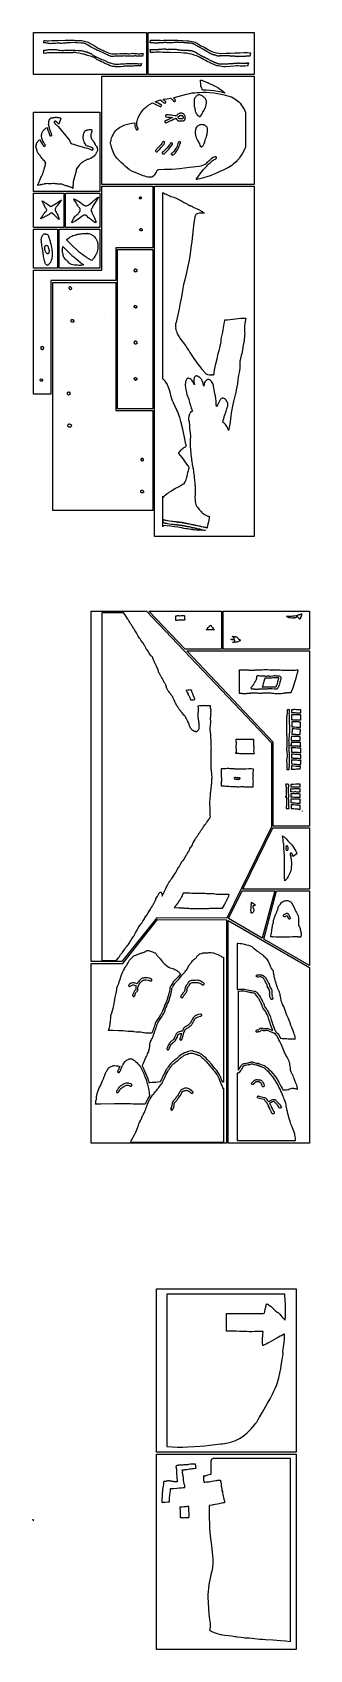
# Model space of a CAD drawing. Extents: x -1 to 629, y 2 to 3679.
import ezdxf

# ---------------------------------------------------------------- set-up
doc = ezdxf.new("R2010")
doc.units = 0

msp = doc.modelspace()

# ---------------------------------------------------------------- linework, layer by layer
at = {"layer": 'Calque 1'}
for p, q in [((1.99988, 3679.14), (258.227, 3679.14)), ((1.99988, 3583.15), (1.99988, 3679.14)), ((258.227, 3679.14), (258.227, 3583.15)), ((262.226, 3679.14), (502.75, 3679.14)), ((262.226, 3583.15), (262.226, 3679.14)), ((502.75, 3679.14), (502.75, 3583.15)), ((25.1441, 3655.54), (25.2392, 3656.49)), ((25.988, 3655.22), (25.1441, 3655.54)), ((25.2392, 3656.49), (25.343, 3657.55)), ((25.343, 3657.55), (25.3432, 3657.55)), ((25.3432, 3657.55), (25.6254, 3660.7)), ((25.6254, 3660.7), (28.4625, 3660.51)), ((27.5661, 3654.98), (25.988, 3655.22)), ((29.7815, 3654.93), (27.5661, 3654.98)), ((28.4625, 3660.51), (31.2219, 3660.17)), ((31.6161, 3654.77), (29.7815, 3654.93)), ((31.2219, 3660.17), (31.2044, 3660.17)), ((31.2044, 3660.17), (33.5899, 3659.88)), ((33.4248, 3654.35), (31.6161, 3654.77)), ((35.7854, 3653.82), (33.3647, 3654.37)), ((33.3647, 3654.37), (33.4248, 3654.35)), ((33.5899, 3659.88), (35.9235, 3659.9)), ((38.2251, 3653.47), (35.7854, 3653.82)), ((35.9235, 3659.9), (43.2048, 3660.3)), ((40.6603, 3653.39), (38.2251, 3653.47)), ((43.0675, 3653.55), (40.6603, 3653.39)), ((43.1212, 3653.58), (43.0675, 3653.55)), ((47.2453, 3653.92), (43.1212, 3653.58)), ((43.2048, 3660.3), (50.2811, 3660.64)), ((49.3887, 3653.95), (47.2453, 3653.92)), ((51.5797, 3653.84), (49.3887, 3653.95)), ((50.2811, 3660.64), (53.977, 3660.64)), ((55.4026, 3654.16), (51.5797, 3653.84)), ((53.977, 3660.64), (57.8516, 3660.78)), ((57.0515, 3654.45), (55.4026, 3654.16)), ((58.0818, 3654.51), (57.0515, 3654.45)), ((57.7976, 3660.78), (73.8814, 3661.57)), ((57.8516, 3660.78), (57.7976, 3660.78)), ((59.246, 3654.43), (58.0818, 3654.51)), ((61.9407, 3654.32), (59.065, 3654.45)), ((59.065, 3654.45), (59.246, 3654.43)), ((62.1598, 3654.32), (61.9407, 3654.32)), ((64.1601, 3654.11), (62.1598, 3654.32)), ((65.6687, 3654.06), (64.1601, 3654.11)), ((65.815, 3654.08), (65.6687, 3654.06)), ((69.0191, 3654.21), (65.815, 3654.08)), ((72.3955, 3654.27), (69.0191, 3654.21)), ((72.4616, 3654.27), (72.3889, 3654.27)), ((72.3889, 3654.27), (72.3957, 3654.27)), ((73.5078, 3654.37), (72.3955, 3654.27)), ((72.3957, 3654.27), (72.4616, 3654.27)), ((72.3957, 3654.27), (72.3957, 3654.27)), ((74.6449, 3654.64), (73.5078, 3654.37)), ((73.8814, 3661.57), (82.2057, 3661.49)), ((74.8045, 3654.69), (74.6449, 3654.64)), ((76.415, 3655.01), (74.8045, 3654.69)), ((77.9462, 3655.14), (76.415, 3655.01)), ((80.7211, 3655.3), (77.9462, 3655.14)), ((80.778, 3655.3), (80.7211, 3655.3)), ((85.6609, 3655.62), (80.778, 3655.3)), ((82.2057, 3661.49), (91.5537, 3661.33)), ((85.7156, 3655.62), (85.6609, 3655.62)), ((95.0991, 3655.83), (85.7156, 3655.62)), ((91.5537, 3661.33), (93.9241, 3661.2)), ((93.9241, 3661.2), (96.282, 3660.83)), ((95.1263, 3655.83), (95.0991, 3655.83)), ((98.0523, 3655.67), (95.1263, 3655.83)), ((96.282, 3660.83), (96.3826, 3660.83)), ((96.3826, 3660.83), (98.382, 3660.62)), ((100.883, 3655.33), (98.0523, 3655.67)), ((98.382, 3660.62), (100.301, 3660.56)), ((100.301, 3660.56), (103.872, 3660.59)), ((109.815, 3654.51), (100.883, 3655.33)), ((103.872, 3660.59), (103.912, 3660.59)), ((103.912, 3660.59), (107.717, 3660.51)), ((107.717, 3660.51), (111.53, 3660.25)), ((116.299, 3654.16), (109.815, 3654.51)), ((111.53, 3660.25), (111.541, 3660.25)), ((111.541, 3660.25), (114.746, 3659.9)), ((114.746, 3659.9), (117.853, 3659.43)), ((116.41, 3654.16), (116.299, 3654.16)), ((117.853, 3653.9), (116.41, 3654.16)), ((117.853, 3659.43), (120.932, 3658.63)), ((119.116, 3653.47), (117.853, 3653.9)), ((121.174, 3652.57), (119.116, 3653.47)), ((120.932, 3658.63), (123.943, 3657.57)), ((121.225, 3652.55), (121.174, 3652.57)), ((125.257, 3650.32), (121.225, 3652.55)), ((123.943, 3657.57), (125.8, 3656.73)), ((128.966, 3647.78), (125.257, 3650.32)), ((125.8, 3656.73), (127.634, 3655.72)), ((127.634, 3655.72), (127.682, 3655.67)), ((127.682, 3655.67), (133.433, 3652.44)), ((132.924, 3645.32), (128.966, 3647.78)), ((137.116, 3643.34), (132.924, 3645.32)), ((133.433, 3652.44), (139.28, 3649.27)), ((137.174, 3643.31), (137.116, 3643.34)), ((140.229, 3641.86), (137.174, 3643.31)), ((139.28, 3649.27), (139.26, 3649.29)), ((139.26, 3649.29), (141.774, 3647.78)), ((143.237, 3640.16), (140.229, 3641.86)), ((141.774, 3647.78), (144.156, 3646.09)), ((144.156, 3646.09), (144.198, 3646.07)), ((144.198, 3646.07), (147.027, 3644.21)), ((147.027, 3644.21), (149.903, 3642.6)), ((149.903, 3642.6), (151.884, 3641.57)), ((151.884, 3641.57), (154.055, 3640.67)), ((154.055, 3640.67), (153.978, 3640.69)), ((153.978, 3640.69), (156.444, 3639.58)), ((266.893, 3655.17), (266.977, 3656.01)), ((267.319, 3655.19), (266.893, 3655.17)), ((266.977, 3656.01), (267.255, 3659.59)), ((266.977, 3656.01), (266.977, 3656.01)), ((267.255, 3659.64), (267.454, 3661.28)), ((267.255, 3659.61), (267.255, 3659.64)), ((267.255, 3659.59), (267.255, 3659.61)), ((268.406, 3655.4), (267.319, 3655.19)), ((267.454, 3661.28), (270.885, 3661.2)), ((269.901, 3655.4), (268.406, 3655.4)), ((268.89, 3640.11), (269.695, 3640.4)), ((269.695, 3640.4), (269.859, 3640.4)), ((269.859, 3640.4), (270.396, 3640.19)), ((270.901, 3655.46), (269.901, 3655.4)), ((270.885, 3661.2), (274.235, 3661.36)), ((272.028, 3655.3), (270.901, 3655.46)), ((272.663, 3655.11), (272.028, 3655.3)), ((272.777, 3655.11), (272.663, 3655.11)), ((273.785, 3654.96), (272.777, 3655.11)), ((275.73, 3654.48), (273.785, 3654.96)), ((274.203, 3661.36), (278.468, 3661.6)), ((274.235, 3661.36), (274.203, 3661.36)), ((275.822, 3654.48), (275.73, 3654.48)), ((276.307, 3654.45), (275.822, 3654.48)), ((277.974, 3654.4), (276.307, 3654.45)), ((278.196, 3654.45), (277.974, 3654.4)), ((279.603, 3654.61), (278.196, 3654.45)), ((278.468, 3661.6), (280.514, 3661.62)), ((280.22, 3654.58), (279.603, 3654.61)), ((280.26, 3654.64), (280.133, 3654.58)), ((280.133, 3654.58), (280.22, 3654.58)), ((281.146, 3654.72), (280.26, 3654.64)), ((280.514, 3661.62), (282.501, 3661.49)), ((280.728, 3640.27), (281.995, 3640.38)), ((282.339, 3654.64), (281.146, 3654.72)), ((281.995, 3640.38), (283.26, 3640.27)), ((283.067, 3654.72), (282.339, 3654.64)), ((282.339, 3654.64), (282.538, 3654.61)), ((282.538, 3654.61), (282.339, 3654.64)), ((282.339, 3654.64), (282.339, 3654.64)), ((282.501, 3661.49), (282.591, 3661.46)), ((282.591, 3661.46), (289.792, 3660.99)), ((284.048, 3654.72), (283.067, 3654.72)), ((284.048, 3654.72), (284.027, 3654.69)), ((284.027, 3654.69), (284.048, 3654.72)), ((284.906, 3654.85), (284.048, 3654.72)), ((284.048, 3654.72), (284.048, 3654.72)), ((285.308, 3654.9), (284.906, 3654.85)), ((285.295, 3640.35), (285.993, 3640.48)), ((285.514, 3654.93), (285.308, 3654.9)), ((285.628, 3654.96), (285.329, 3654.9)), ((285.329, 3654.9), (285.525, 3654.93)), ((285.525, 3654.93), (285.514, 3654.93)), ((285.829, 3654.98), (285.628, 3654.96)), ((286.501, 3655.19), (285.829, 3654.98)), ((285.829, 3654.98), (285.914, 3655.01)), ((285.84, 3654.98), (285.829, 3654.98)), ((285.829, 3654.98), (285.829, 3654.98)), ((285.914, 3655.01), (285.84, 3654.98)), ((285.993, 3640.48), (285.911, 3640.46)), ((285.911, 3640.46), (286.009, 3640.46)), ((286.009, 3640.46), (286.707, 3640.64)), ((287.221, 3655.3), (286.501, 3655.19)), ((286.707, 3640.64), (287.118, 3640.83)), ((287.118, 3640.83), (287.501, 3640.85)), ((287.321, 3655.3), (287.221, 3655.3)), ((289.115, 3655.59), (287.242, 3655.27)), ((287.242, 3655.27), (287.321, 3655.3)), ((287.501, 3640.85), (288.906, 3640.83)), ((288.906, 3640.83), (290.2, 3640.93)), ((290.054, 3655.59), (289.115, 3655.59)), ((289.792, 3660.99), (293.507, 3660.93)), ((290.425, 3655.51), (290.054, 3655.59)), ((290.2, 3640.93), (290.671, 3641.04)), ((291.057, 3655.48), (290.425, 3655.51)), ((290.671, 3641.04), (290.726, 3641.04)), ((290.726, 3641.04), (293.735, 3641.17)), ((295.224, 3655.43), (291.057, 3655.48)), ((293.507, 3660.93), (297.288, 3661.2)), ((293.735, 3641.17), (295.883, 3641.46)), ((296.502, 3655.38), (295.224, 3655.43)), ((295.883, 3641.46), (296.518, 3641.41)), ((296.629, 3655.4), (296.502, 3655.38)), ((296.502, 3655.38), (296.558, 3655.38)), ((296.558, 3655.38), (296.502, 3655.38)), ((296.502, 3655.38), (296.502, 3655.38)), ((296.518, 3641.41), (297.95, 3641.46)), ((296.785, 3655.4), (296.629, 3655.4)), ((297.209, 3655.43), (296.785, 3655.4)), ((297.632, 3655.46), (297.209, 3655.43)), ((297.254, 3661.17), (302.852, 3661.6)), ((297.288, 3661.2), (297.254, 3661.17)), ((297.78, 3655.4), (297.598, 3655.3)), ((297.598, 3655.3), (297.693, 3655.35)), ((297.661, 3655.46), (297.632, 3655.46)), ((297.632, 3655.46), (297.703, 3655.46)), ((297.703, 3655.46), (297.632, 3655.46)), ((297.632, 3655.46), (297.632, 3655.46)), ((298.05, 3655.51), (297.661, 3655.46)), ((297.693, 3655.35), (297.78, 3655.4)), ((298.78, 3655.72), (297.78, 3655.4)), ((297.78, 3655.4), (297.918, 3655.46)), ((297.78, 3655.4), (297.78, 3655.4)), ((297.918, 3655.46), (298.05, 3655.51)), ((297.95, 3641.46), (299.249, 3641.57)), ((299.103, 3655.75), (298.78, 3655.72)), ((300.902, 3655.78), (299.103, 3655.75)), ((299.249, 3641.57), (300.045, 3641.49)), ((300.045, 3641.49), (300.535, 3641.46)), ((300.535, 3641.46), (301.138, 3641.3)), ((300.535, 3641.46), (300.704, 3641.43)), ((300.704, 3641.43), (300.535, 3641.46)), ((300.535, 3641.46), (300.535, 3641.46)), ((302.694, 3655.8), (300.902, 3655.78)), ((301.138, 3641.3), (301.704, 3641.25)), ((301.704, 3641.25), (301.736, 3641.25)), ((301.736, 3641.25), (302.482, 3641.09)), ((302.482, 3641.09), (303.99, 3640.83)), ((304.937, 3655.59), (302.694, 3655.8)), ((302.852, 3661.6), (308.385, 3661.57)), ((303.99, 3640.83), (304.683, 3640.64)), ((304.683, 3640.64), (306.054, 3640.46)), ((305.366, 3655.56), (304.937, 3655.59)), ((305.374, 3655.62), (305.281, 3655.59)), ((305.281, 3655.59), (305.366, 3655.56)), ((306.099, 3655.62), (305.374, 3655.62)), ((306.054, 3640.46), (306.763, 3640.4)), ((307.509, 3655.56), (306.099, 3655.62)), ((306.763, 3640.4), (308.001, 3640.56)), ((308.774, 3655.64), (307.509, 3655.56)), ((308.001, 3640.56), (308.673, 3640.72)), ((308.385, 3661.57), (308.438, 3661.57)), ((308.438, 3661.57), (329.816, 3661.04)), ((308.673, 3640.72), (308.549, 3640.72)), ((308.549, 3640.72), (308.673, 3640.72)), ((308.673, 3640.72), (309.718, 3640.72)), ((308.673, 3640.72), (308.673, 3640.72)), ((309.866, 3655.54), (308.774, 3655.64)), ((309.718, 3640.72), (310.583, 3640.77)), ((310.348, 3655.43), (309.866, 3655.54)), ((311.642, 3655.33), (310.348, 3655.43)), ((310.583, 3640.77), (312.211, 3640.67)), ((313.698, 3655.09), (311.642, 3655.33)), ((312.211, 3640.67), (313.75, 3640.72)), ((315.409, 3654.98), (313.698, 3655.09)), ((313.75, 3640.72), (313.7, 3640.69)), ((313.7, 3640.69), (313.899, 3640.64)), ((313.899, 3640.64), (315.036, 3640.61)), ((315.036, 3640.61), (315.454, 3640.64)), ((315.835, 3655.06), (315.409, 3654.98)), ((315.454, 3640.64), (315.796, 3640.69)), ((315.796, 3640.69), (316.915, 3640.64)), ((316.597, 3655.17), (315.835, 3655.06)), ((316.708, 3655.17), (316.597, 3655.17)), ((317.399, 3655.38), (316.642, 3655.14)), ((316.642, 3655.14), (316.708, 3655.17)), ((316.915, 3640.64), (318.336, 3640.69)), ((318.558, 3655.62), (317.399, 3655.38)), ((318.336, 3640.69), (319.248, 3640.83)), ((321.447, 3655.78), (318.558, 3655.62)), ((319.248, 3640.83), (321.093, 3640.83)), ((321.093, 3640.83), (321.791, 3640.91)), ((322.828, 3655.78), (321.447, 3655.78)), ((321.791, 3640.91), (321.73, 3640.91)), ((321.73, 3640.91), (321.955, 3640.88)), ((321.955, 3640.88), (323.514, 3640.8)), ((323.051, 3655.8), (322.828, 3655.78)), ((323.191, 3655.83), (323.051, 3655.8)), ((323.487, 3655.83), (323.191, 3655.83)), ((324.149, 3655.83), (323.487, 3655.83)), ((323.514, 3640.8), (324.524, 3640.88)), ((325.199, 3656.12), (324.149, 3655.83)), ((324.524, 3640.88), (324.741, 3640.8)), ((324.741, 3640.8), (325.355, 3640.69)), ((325.842, 3656.33), (325.199, 3656.12)), ((325.355, 3640.69), (325.368, 3640.69)), ((325.368, 3640.69), (325.511, 3640.64)), ((325.559, 3640.61), (325.509, 3640.61)), ((325.509, 3640.61), (325.651, 3640.56)), ((325.511, 3640.64), (325.559, 3640.61)), ((325.651, 3640.56), (325.662, 3640.56)), ((325.662, 3640.56), (327.263, 3640.14)), ((326.98, 3656.54), (325.842, 3656.33)), ((327.816, 3656.52), (326.98, 3656.54)), ((329.192, 3656.49), (327.816, 3656.52)), ((329.713, 3656.36), (329.192, 3656.49)), ((331.224, 3656.28), (329.713, 3656.36)), ((329.816, 3661.04), (340.471, 3660.67)), ((332.197, 3656.07), (331.224, 3656.28)), ((334.145, 3655.99), (332.197, 3656.07)), ((335.592, 3655.85), (334.145, 3655.99)), ((335.875, 3655.85), (335.592, 3655.85)), ((336.007, 3655.88), (335.875, 3655.85)), ((337.314, 3655.8), (336.007, 3655.88)), ((338.965, 3655.7), (337.314, 3655.8)), ((342.167, 3655.75), (338.965, 3655.7)), ((340.471, 3660.67), (351.099, 3660.11)), ((343.662, 3655.56), (342.167, 3655.75)), ((344.326, 3655.4), (343.662, 3655.56)), ((345.445, 3655.4), (344.326, 3655.4)), ((346.236, 3655.35), (345.445, 3655.4)), ((347.3, 3655.3), (346.236, 3655.35)), ((350.088, 3655.03), (347.3, 3655.3)), ((350.578, 3654.93), (350.088, 3655.03)), ((351.541, 3654.88), (350.578, 3654.93)), ((351.099, 3660.11), (354.898, 3659.64)), ((352.546, 3654.66), (351.541, 3654.88)), ((353.075, 3654.69), (352.546, 3654.66)), ((354.393, 3654.74), (353.075, 3654.69)), ((355.761, 3654.72), (354.393, 3654.74)), ((354.898, 3659.64), (358.685, 3659.03)), ((355.851, 3654.72), (355.756, 3654.69)), ((355.756, 3654.69), (355.761, 3654.72)), ((356.674, 3654.74), (355.851, 3654.72)), ((357.772, 3654.58), (356.674, 3654.74)), ((359.373, 3654.4), (357.772, 3654.58)), ((358.685, 3659.03), (366.212, 3657.34)), ((360.264, 3654.35), (359.373, 3654.4)), ((362.256, 3653.9), (360.264, 3654.35)), ((362.182, 3653.92), (362.095, 3653.95)), ((362.095, 3653.95), (362.256, 3653.9)), ((362.413, 3653.87), (362.182, 3653.92)), ((362.685, 3653.84), (362.413, 3653.87)), ((362.849, 3653.79), (362.685, 3653.84)), ((363.016, 3653.76), (362.849, 3653.79)), ((363.159, 3653.76), (363.016, 3653.76)), ((363.783, 3653.37), (363.159, 3653.76)), ((363.519, 3653.63), (363.508, 3653.61)), ((363.508, 3653.61), (363.783, 3653.37)), ((364.323, 3653.24), (363.519, 3653.63)), ((365.41, 3652.71), (364.323, 3653.24)), ((365.738, 3652.47), (365.41, 3652.71)), ((365.775, 3652.44), (365.738, 3652.47)), ((366.529, 3652.04), (365.775, 3652.44)), ((366.212, 3657.34), (368.85, 3656.46)), ((367.157, 3651.75), (366.529, 3652.04)), ((368.143, 3651.22), (367.157, 3651.75)), ((368.8, 3650.75), (368.143, 3651.22)), ((370.66, 3649.72), (368.8, 3650.75)), ((368.85, 3656.46), (371.403, 3655.3)), ((371.435, 3649.19), (370.66, 3649.72)), ((371.403, 3655.3), (373.85, 3653.92)), ((371.557, 3649.08), (371.435, 3649.19)), ((372.456, 3648.68), (371.501, 3649.08)), ((371.501, 3649.08), (371.557, 3649.08)), ((372.914, 3648.39), (372.456, 3648.68)), ((373.308, 3648.29), (372.914, 3648.39)), ((374.332, 3647.84), (373.308, 3648.29)), ((373.85, 3653.92), (376.176, 3652.34)), ((374.575, 3647.71), (374.332, 3647.84)), ((374.89, 3647.49), (374.575, 3647.71)), ((375.195, 3647.23), (374.89, 3647.49)), ((376.732, 3646.41), (375.195, 3647.23)), ((376.176, 3652.34), (376.211, 3652.31)), ((376.211, 3652.31), (378.944, 3650.46)), ((377.388, 3645.93), (376.732, 3646.41)), ((378.057, 3645.59), (377.388, 3645.93)), ((378.425, 3645.38), (378.057, 3645.59)), ((378.835, 3645.17), (378.425, 3645.38)), ((379.409, 3644.8), (378.835, 3645.17)), ((378.944, 3650.46), (382, 3648.84)), ((379.817, 3644.5), (379.38, 3644.77)), ((379.38, 3644.77), (379.465, 3644.72)), ((379.465, 3644.72), (379.409, 3644.8)), ((381.243, 3643.87), (379.817, 3644.5)), ((382.277, 3643.18), (381.243, 3643.87)), ((382, 3648.84), (386.458, 3646.86)), ((382.489, 3643.08), (382.277, 3643.18)), ((382.86, 3642.92), (382.489, 3643.08)), ((383.881, 3642.33), (382.86, 3642.92)), ((383.979, 3642.28), (383.881, 3642.33)), ((384.749, 3641.96), (383.979, 3642.28)), ((385.516, 3641.51), (384.749, 3641.96)), ((385.773, 3641.36), (385.516, 3641.51)), ((386.812, 3640.83), (385.773, 3641.36)), ((386.458, 3646.86), (390.638, 3644.85)), ((387.992, 3640.11), (386.812, 3640.83)), ((390.638, 3644.85), (390.67, 3644.82)), ((390.67, 3644.82), (394.29, 3642.7)), ((394.29, 3642.7), (397.771, 3640.32)), ((24.8613, 3638.55), (27.2425, 3638.58)), ((24.8716, 3638.07), (24.8613, 3638.55)), ((25.0784, 3635.03), (24.8716, 3638.07)), ((25.1889, 3631.8), (25.0784, 3635.03)), ((29.3907, 3631.83), (25.1709, 3631.3)), ((25.1709, 3631.3), (25.1889, 3631.8)), ((27.2425, 3638.58), (30.0116, 3638.89)), ((31.4475, 3632.12), (29.3907, 3631.83)), ((30.0116, 3638.89), (32.3834, 3639.4)), ((33.7878, 3632.33), (31.4475, 3632.12)), ((32.3834, 3639.4), (32.4024, 3639.4)), ((32.4024, 3639.4), (34.4728, 3639.72)), ((33.8756, 3632.33), (33.7878, 3632.33)), ((38.8929, 3632.25), (33.8756, 3632.33)), ((34.4728, 3639.72), (36.6373, 3639.87)), ((36.6373, 3639.87), (41.2154, 3639.93)), ((45.2699, 3632.33), (38.8929, 3632.25)), ((41.1575, 3639.93), (43.7036, 3640.01)), ((41.2154, 3639.93), (41.1575, 3639.93)), ((43.7036, 3640.01), (45.7078, 3640.03)), ((45.2948, 3632.33), (45.2699, 3632.33)), ((48.8299, 3632.44), (45.2948, 3632.33)), ((45.7078, 3640.03), (47.6022, 3639.82)), ((47.6022, 3639.82), (49.4318, 3639.77)), ((50.8589, 3632.49), (48.7989, 3632.44)), ((48.7989, 3632.44), (48.8299, 3632.44)), ((49.4318, 3639.77), (52.8729, 3639.85)), ((52.7793, 3632.44), (50.8589, 3632.49)), ((56.203, 3632.36), (52.7793, 3632.44)), ((52.8729, 3639.85), (53.0208, 3639.87)), ((53.0208, 3639.87), (54.3543, 3639.79)), ((54.3543, 3639.79), (55.9339, 3639.45)), ((55.9339, 3639.45), (55.8955, 3639.48)), ((55.8955, 3639.48), (58.7242, 3638.82)), ((56.2712, 3632.36), (56.203, 3632.36)), ((58.6263, 3632.65), (56.2712, 3632.36)), ((60.091, 3632.78), (58.5271, 3632.62)), ((58.5271, 3632.62), (58.6263, 3632.65)), ((58.7242, 3638.82), (61.4817, 3638.39)), ((61.3258, 3632.7), (60.091, 3632.78)), ((61.4018, 3632.68), (61.3258, 3632.7)), ((63.3883, 3632.68), (61.4018, 3632.68)), ((61.4817, 3638.39), (66.6789, 3637.76)), ((67.2329, 3632.6), (63.3883, 3632.68)), ((66.6794, 3637.76), (66.413, 3637.81)), ((66.413, 3637.81), (66.7347, 3637.73)), ((66.6789, 3637.76), (67.5724, 3637.6)), ((66.7347, 3637.73), (66.6794, 3637.76)), ((66.6794, 3637.76), (66.6794, 3637.76)), ((70.7302, 3632.52), (67.2329, 3632.6)), ((67.5724, 3637.6), (68.3987, 3637.62)), ((68.3987, 3637.62), (69.7991, 3637.94)), ((69.6528, 3637.89), (72.5841, 3638.47)), ((69.7991, 3637.94), (69.6528, 3637.89)), ((73.1276, 3632.68), (70.7302, 3632.52)), ((72.5841, 3638.47), (74.5846, 3638.5)), ((75.7414, 3632.65), (73.1276, 3632.68)), ((74.5846, 3638.5), (76.8301, 3638.42)), ((75.8459, 3632.65), (75.7414, 3632.65)), ((78.206, 3632.62), (75.8459, 3632.65)), ((76.8301, 3638.42), (80.0245, 3638.39)), ((80.9402, 3632.84), (78.206, 3632.62)), ((80.0245, 3638.39), (83.1833, 3638.6)), ((81.05, 3632.84), (80.9402, 3632.84)), ((88.5557, 3632.92), (81.05, 3632.84)), ((83.1833, 3638.6), (83.2804, 3638.6)), ((83.2804, 3638.6), (84.4496, 3638.68)), ((84.4496, 3638.68), (85.7447, 3638.6)), ((85.7447, 3638.6), (88.7205, 3638.31)), ((91.3507, 3632.81), (88.5557, 3632.92)), ((88.7205, 3638.31), (88.8724, 3638.31)), ((88.8724, 3638.31), (92.9946, 3638.45)), ((92.0363, 3633.29), (91.3507, 3632.81)), ((92.83, 3633.66), (92.0363, 3633.29)), ((93.7177, 3633.79), (92.83, 3633.66)), ((92.9946, 3638.45), (96.6651, 3638.55)), ((94.6845, 3633.68), (93.7177, 3633.79)), ((94.7588, 3633.66), (94.6845, 3633.68)), ((97.1991, 3633.1), (94.7588, 3633.66)), ((96.6651, 3638.55), (103.464, 3638)), ((99.7428, 3632.68), (97.1991, 3633.1)), ((105.078, 3631.88), (99.7428, 3632.68)), ((103.465, 3638), (103.319, 3638.02)), ((103.319, 3638.02), (103.48, 3638)), ((103.464, 3638), (106.448, 3637.65)), ((103.48, 3638), (103.465, 3638)), ((103.465, 3638), (103.465, 3638)), ((107.928, 3631.35), (105.078, 3631.88)), ((106.448, 3637.65), (109.298, 3637.55)), ((110.632, 3630.59), (107.928, 3631.35)), ((109.298, 3637.55), (109.312, 3637.55)), ((109.312, 3637.55), (111.464, 3637.36)), ((113.657, 3629.61), (110.632, 3630.59)), ((111.464, 3637.36), (113.67, 3636.91)), ((113.668, 3629.58), (113.657, 3629.61)), ((115.694, 3629.24), (113.668, 3629.58)), ((113.67, 3636.91), (118.275, 3635.61)), ((118.285, 3628.84), (115.694, 3629.24)), ((118.275, 3635.61), (118.146, 3635.64)), ((118.146, 3635.64), (119.933, 3635.11)), ((120.097, 3628.31), (118.285, 3628.84)), ((119.933, 3635.11), (121.532, 3634.74)), ((121.677, 3627.68), (120.097, 3628.31)), ((121.532, 3634.74), (122.912, 3634.45)), ((124.309, 3626.57), (121.677, 3627.68)), ((122.912, 3634.45), (124.038, 3634.08)), ((124.039, 3634.08), (123.792, 3634.21)), ((123.792, 3634.21), (124.076, 3634.05)), ((124.038, 3634.08), (125.414, 3633.55)), ((124.076, 3634.05), (124.039, 3634.08)), ((124.039, 3634.08), (124.039, 3634.08)), ((127.743, 3625.8), (124.309, 3626.57)), ((125.414, 3633.55), (126.468, 3633.42)), ((126.468, 3633.42), (127.128, 3633.34)), ((127.128, 3633.34), (129.449, 3632.02)), ((131.465, 3624.9), (127.743, 3625.8)), ((129.449, 3632.02), (131.52, 3631.12)), ((135.141, 3623.63), (131.465, 3624.9)), ((131.52, 3631.12), (131.653, 3631.06)), ((131.653, 3631.06), (132.476, 3630.67)), ((132.476, 3630.67), (133.185, 3630.16)), ((133.185, 3630.16), (136.002, 3627.76)), ((139.257, 3621.67), (135.141, 3623.63)), ((136.002, 3627.76), (135.988, 3627.78)), ((135.988, 3627.78), (136.068, 3627.7)), ((136.068, 3627.7), (136.012, 3627.76)), ((136.012, 3627.76), (137.282, 3626.83)), ((137.282, 3626.83), (138.533, 3626.12)), ((138.533, 3626.12), (140.748, 3625.11)), ((143.071, 3619.34), (139.257, 3621.67)), ((140.748, 3625.11), (140.674, 3625.14)), ((140.674, 3625.14), (140.763, 3625.08)), ((140.748, 3625.11), (145.508, 3622.81)), ((140.763, 3625.08), (140.748, 3625.11)), ((140.748, 3625.11), (140.748, 3625.11)), ((145.78, 3617.49), (143.071, 3619.34)), ((145.699, 3638.79), (143.188, 3640.19)), ((143.188, 3640.19), (143.237, 3640.16)), ((145.508, 3622.81), (145.574, 3622.78)), ((145.574, 3622.78), (149.276, 3620.88)), ((148.183, 3637.76), (145.699, 3638.79)), ((148.338, 3615.82), (145.78, 3617.49)), ((148.267, 3637.73), (148.183, 3637.76)), ((151.547, 3636.46), (148.267, 3637.73)), ((152.091, 3614.02), (148.338, 3615.82)), ((149.276, 3620.88), (149.441, 3620.8)), ((149.441, 3620.8), (151.767, 3619.47)), ((154.801, 3634.98), (151.547, 3636.46)), ((151.767, 3619.47), (152.073, 3619.37)), ((152.073, 3619.37), (156.756, 3617.7)), ((156.172, 3612.44), (152.091, 3614.02)), ((158.82, 3633.18), (154.745, 3635.01)), ((154.745, 3635.01), (154.801, 3634.98)), ((159.031, 3611.22), (156.172, 3612.44)), ((156.444, 3639.58), (158.961, 3638.31)), ((156.756, 3617.7), (156.821, 3617.68)), ((156.821, 3617.68), (160.171, 3616.43)), ((163.066, 3631.27), (158.82, 3633.18)), ((158.961, 3638.31), (161.585, 3637.02)), ((161.61, 3609.82), (159.031, 3611.22)), ((160.171, 3616.43), (163.469, 3615.03)), ((161.585, 3637.02), (164.373, 3635.77)), ((161.657, 3609.79), (161.61, 3609.82)), ((163.9, 3608.63), (161.657, 3609.79)), ((163.147, 3631.25), (163.066, 3631.27)), ((165.709, 3629.79), (163.147, 3631.25)), ((163.469, 3615.03), (163.441, 3615.03)), ((163.441, 3615.03), (166.745, 3613.57)), ((166.325, 3607.52), (163.9, 3608.63)), ((164.373, 3635.77), (164.335, 3635.8)), ((164.335, 3635.8), (171.895, 3632.54)), ((168.056, 3628.52), (165.709, 3629.79)), ((170.249, 3605.72), (166.296, 3607.54)), ((166.296, 3607.54), (166.325, 3607.52)), ((166.745, 3613.57), (166.847, 3613.55)), ((166.847, 3613.55), (167.895, 3612.91)), ((167.895, 3612.91), (167.91, 3612.89)), ((167.91, 3612.89), (169.333, 3611.93)), ((168.128, 3628.5), (168.056, 3628.52)), ((172.162, 3626.64), (168.128, 3628.5)), ((169.333, 3611.93), (170.769, 3611.3)), ((173.993, 3603.97), (170.249, 3605.72)), ((170.769, 3611.3), (173.372, 3610.61)), ((171.895, 3632.54), (171.934, 3632.52)), ((171.934, 3632.52), (175.648, 3631.2)), ((176.382, 3624.98), (172.162, 3626.64)), ((173.372, 3610.61), (173.461, 3610.58)), ((173.461, 3610.58), (175.012, 3610.16)), ((176.805, 3602.81), (173.993, 3603.97)), ((175.012, 3610.16), (176.592, 3609.58)), ((175.648, 3631.2), (179.438, 3630.27)), ((178.198, 3624.48), (176.382, 3624.98)), ((176.592, 3609.58), (176.667, 3609.55)), ((176.667, 3609.55), (180.613, 3608.28)), ((179.98, 3624.34), (178.198, 3624.48)), ((179.438, 3630.27), (179.457, 3630.27)), ((179.457, 3630.27), (181.643, 3629.95)), ((180.021, 3624.34), (179.98, 3624.34)), ((183.778, 3624.48), (180.021, 3624.34)), ((180.613, 3608.28), (184.426, 3607.3)), ((181.643, 3629.95), (183.853, 3629.93)), ((187.106, 3625.03), (183.778, 3624.48)), ((183.853, 3629.93), (187.735, 3630.06)), ((184.426, 3607.3), (184.416, 3607.3)), ((184.416, 3607.3), (184.493, 3607.28)), ((184.493, 3607.28), (184.421, 3607.3)), ((184.421, 3607.3), (186.208, 3606.93)), ((186.208, 3606.93), (187.871, 3606.8)), ((187.21, 3625.06), (187.106, 3625.03)), ((188.669, 3625.24), (187.21, 3625.06)), ((187.735, 3630.06), (191.542, 3630.3)), ((187.871, 3606.8), (190.734, 3606.8)), ((190.054, 3625.3), (188.669, 3625.24)), ((192.582, 3625.16), (190.054, 3625.3)), ((190.734, 3606.8), (195.281, 3606.8)), ((191.542, 3630.3), (191.562, 3630.3)), ((191.562, 3630.3), (198.095, 3630.88)), ((197.633, 3625.14), (192.582, 3625.16)), ((195.281, 3606.8), (199.67, 3607.2)), ((202.816, 3625.24), (197.633, 3625.14)), ((198.095, 3630.88), (201.504, 3630.67)), ((199.67, 3607.2), (199.785, 3607.2)), ((199.785, 3607.2), (201.55, 3607.28)), ((201.504, 3630.67), (203.449, 3630.59)), ((201.55, 3607.28), (203.857, 3607.3)), ((205.751, 3625.35), (202.816, 3625.24)), ((203.449, 3630.59), (205.552, 3630.72)), ((203.857, 3607.3), (203.949, 3607.3)), ((203.949, 3607.3), (208.041, 3607.78)), ((205.552, 3630.72), (208.212, 3630.98)), ((208.894, 3625.37), (205.751, 3625.35)), ((208.041, 3607.78), (211.953, 3608.31)), ((208.212, 3630.98), (208.268, 3630.98)), ((208.268, 3630.98), (212.206, 3630.93)), ((209.02, 3625.37), (208.894, 3625.37)), ((211.043, 3625.16), (209.02, 3625.37)), ((212.587, 3625.08), (211.043, 3625.16)), ((211.953, 3608.31), (211.998, 3608.31)), ((211.998, 3608.31), (214.111, 3608.44)), ((212.206, 3630.93), (213.926, 3630.67)), ((212.713, 3625.08), (212.587, 3625.08)), ((215.763, 3625.08), (212.713, 3625.08)), ((213.926, 3630.67), (216.3, 3630.53)), ((214.111, 3608.44), (216.386, 3608.34)), ((217.412, 3624.95), (215.763, 3625.08)), ((216.3, 3630.53), (219.142, 3630.64)), ((216.386, 3608.34), (221.434, 3608.1)), ((219.126, 3624.66), (217.412, 3624.95)), ((219.286, 3624.61), (219.119, 3624.66)), ((219.119, 3624.66), (219.126, 3624.66)), ((220.551, 3624.82), (219.126, 3624.66)), ((219.126, 3624.66), (219.286, 3624.61)), ((219.126, 3624.66), (219.126, 3624.66)), ((219.142, 3630.64), (219.249, 3630.64)), ((219.249, 3630.64), (222.475, 3631.3)), ((223.127, 3625.11), (220.551, 3624.82)), ((221.434, 3608.1), (223.174, 3608.18)), ((222.475, 3631.3), (222.554, 3631.3)), ((222.554, 3631.3), (226.428, 3631.57)), ((228.158, 3625.16), (223.127, 3625.11)), ((223.174, 3608.18), (224.741, 3608.36)), ((224.741, 3608.36), (224.751, 3608.36)), ((224.751, 3608.36), (226.924, 3608.44)), ((226.428, 3631.57), (228.81, 3631.41)), ((226.924, 3608.44), (229.315, 3608.26)), ((230.484, 3625.22), (228.158, 3625.16)), ((228.81, 3631.41), (231.517, 3631.17)), ((229.315, 3608.26), (231.932, 3608.04)), ((232.676, 3625.45), (230.484, 3625.22)), ((231.517, 3631.17), (236.461, 3630.93)), ((231.932, 3608.04), (234.781, 3608.04)), ((232.953, 3625.48), (232.676, 3625.45)), ((234.507, 3625.37), (232.953, 3625.48)), ((235.65, 3625.08), (234.507, 3625.37)), ((234.781, 3608.04), (234.944, 3608.04)), ((234.944, 3608.04), (236.241, 3608.15)), ((236.767, 3624.9), (235.65, 3625.08)), ((236.241, 3608.15), (237.426, 3608.1)), ((236.461, 3630.93), (239.574, 3630.48)), ((236.986, 3624.9), (236.767, 3624.9)), ((241.814, 3625), (236.986, 3624.9)), ((237.426, 3608.1), (239.439, 3607.83)), ((239.439, 3607.83), (241.666, 3607.73)), ((239.574, 3630.48), (241.394, 3630.32)), ((241.394, 3630.32), (243.394, 3630.35)), ((241.666, 3607.73), (241.708, 3607.73)), ((241.708, 3607.73), (247.402, 3607.94)), ((246.908, 3624.98), (241.814, 3625)), ((243.394, 3630.35), (245.555, 3630.77)), ((245.705, 3603.84), (245.262, 3602.81)), ((245.555, 3630.77), (247.275, 3631.27)), ((247.402, 3607.94), (245.705, 3603.84)), ((249.522, 3625), (246.908, 3624.98)), ((247.275, 3631.27), (250.469, 3631.33)), ((247.402, 3607.94), (247.402, 3607.94)), ((249.812, 3627.89), (249.522, 3625)), ((250.02, 3629.74), (249.812, 3627.89)), ((250.445, 3630.88), (250.02, 3629.74)), ((250.472, 3631.33), (250.445, 3630.88)), ((250.469, 3631.33), (250.472, 3631.33)), ((266.861, 3639.48), (266.843, 3639.87)), ((266.843, 3639.87), (267.673, 3639.87)), ((267.028, 3638.39), (266.861, 3639.48)), ((267.202, 3637.28), (267.028, 3638.39)), ((267.411, 3634.98), (267.202, 3637.28)), ((267.43, 3634.87), (267.411, 3634.98)), ((267.557, 3634.11), (267.43, 3634.87)), ((267.61, 3633.6), (267.557, 3634.11)), ((267.716, 3633.1), (267.594, 3633.6)), ((267.594, 3633.6), (267.61, 3633.6)), ((267.673, 3639.87), (268.89, 3640.11)), ((269.166, 3632.99), (267.716, 3633.1)), ((270.56, 3632.99), (269.166, 3632.99)), ((270.396, 3640.19), (272.147, 3640.01)), ((275.579, 3633.58), (270.56, 3632.99)), ((272.147, 3640.01), (273.153, 3640.03)), ((273.153, 3640.03), (274.089, 3639.9)), ((274.089, 3639.9), (275.648, 3639.93)), ((280.633, 3633.92), (275.579, 3633.58)), ((275.648, 3639.93), (276.516, 3640.11)), ((276.516, 3640.11), (276.286, 3640.09)), ((276.286, 3640.09), (276.516, 3640.11)), ((276.516, 3640.11), (278.132, 3640.14)), ((276.516, 3640.11), (276.516, 3640.11)), ((278.132, 3640.14), (279.844, 3640.24)), ((279.844, 3640.24), (280.728, 3640.27)), ((285.504, 3634.03), (280.633, 3633.92)), ((283.26, 3640.27), (285.295, 3640.35)), ((290.277, 3633.79), (285.504, 3634.03)), ((290.319, 3633.79), (290.277, 3633.79)), ((295.637, 3633.5), (290.319, 3633.79)), ((301.056, 3633.52), (295.637, 3633.5)), ((306.57, 3633.6), (301.056, 3633.52)), ((312.179, 3633.55), (306.57, 3633.6)), ((312.248, 3633.55), (312.179, 3633.55)), ((336.47, 3632.2), (312.248, 3633.55)), ((327.263, 3640.14), (328.723, 3640.06)), ((328.723, 3640.06), (329.784, 3639.87)), ((329.797, 3639.87), (329.599, 3639.98)), ((329.599, 3639.98), (329.673, 3639.95)), ((329.673, 3639.95), (329.797, 3639.87)), ((329.784, 3639.87), (329.797, 3639.87)), ((329.797, 3639.87), (330.165, 3639.74)), ((329.797, 3639.87), (329.797, 3639.87)), ((330.165, 3639.74), (330.636, 3639.64)), ((330.636, 3639.64), (332.61, 3639.42)), ((332.61, 3639.42), (333.925, 3639.21)), ((333.925, 3639.21), (334.732, 3639.16)), ((334.732, 3639.16), (335.195, 3639.08)), ((334.732, 3639.16), (334.817, 3639.16)), ((334.817, 3639.16), (334.732, 3639.16)), ((334.732, 3639.16), (334.732, 3639.16)), ((335.195, 3639.08), (337.018, 3638.92)), ((336.499, 3632.2), (336.47, 3632.2)), ((342.947, 3631.91), (336.499, 3632.2)), ((337.018, 3638.92), (338.066, 3638.89)), ((338.066, 3638.89), (338.32, 3638.82)), ((338.32, 3638.82), (338.91, 3638.68)), ((338.91, 3638.68), (339.127, 3638.68)), ((339.127, 3638.68), (340.547, 3638.39)), ((340.547, 3638.39), (341.796, 3638.39)), ((341.796, 3638.39), (342.143, 3638.47)), ((342.143, 3638.47), (342.863, 3638.52)), ((342.863, 3638.52), (342.974, 3638.52)), ((349.53, 3631.51), (342.947, 3631.91)), ((342.974, 3638.52), (343.511, 3638.5)), ((343.511, 3638.5), (344.064, 3638.5)), ((344.064, 3638.5), (344.23, 3638.5)), ((344.23, 3638.5), (346.183, 3638.34)), ((346.183, 3638.34), (348.829, 3638.45)), ((348.829, 3638.45), (350.485, 3638.37)), ((349.631, 3631.51), (349.53, 3631.51)), ((355.38, 3630.59), (349.631, 3631.51)), ((350.485, 3638.37), (351.557, 3638.39)), ((351.557, 3638.39), (351.922, 3638.29)), ((351.922, 3638.29), (352.911, 3638.18)), ((352.911, 3638.18), (353.893, 3638.02)), ((353.893, 3638.02), (355.631, 3637.97)), ((361.039, 3629.24), (355.38, 3630.59)), ((355.631, 3637.97), (356.097, 3637.89)), ((355.631, 3637.97), (355.687, 3637.97)), ((355.687, 3637.97), (355.631, 3637.97)), ((355.631, 3637.97), (355.631, 3637.97)), ((356.097, 3637.89), (356.248, 3637.86)), ((356.248, 3637.86), (356.885, 3637.7)), ((356.885, 3637.7), (357.867, 3637.62)), ((357.867, 3637.62), (358.364, 3637.62)), ((358.364, 3637.62), (359.878, 3637.57)), ((359.878, 3637.57), (360.611, 3637.49)), ((360.6, 3637.49), (360.471, 3637.55)), ((360.471, 3637.55), (360.494, 3637.55)), ((360.494, 3637.55), (360.6, 3637.49)), ((360.611, 3637.49), (360.6, 3637.49)), ((360.6, 3637.49), (361.095, 3637.25)), ((360.6, 3637.49), (360.6, 3637.49)), ((366.593, 3627.57), (361.039, 3629.24)), ((361.095, 3637.25), (361.627, 3637.12)), ((361.627, 3637.12), (362.772, 3637.04)), ((362.772, 3637.04), (362.73, 3637.04)), ((362.73, 3637.04), (362.772, 3637.04)), ((362.772, 3637.04), (363.897, 3636.54)), ((362.772, 3637.04), (362.772, 3637.04)), ((363.897, 3636.54), (364.206, 3636.41)), ((364.206, 3636.41), (365.23, 3635.91)), ((365.23, 3635.91), (366.519, 3635.56)), ((366.519, 3635.56), (366.961, 3635.3)), ((372.028, 3625.56), (366.593, 3627.57)), ((366.961, 3635.3), (368.101, 3634.74)), ((368.101, 3634.74), (368.927, 3634.42)), ((368.927, 3634.42), (369.072, 3634.42)), ((369.072, 3634.42), (369.392, 3634.13)), ((369.392, 3634.13), (370.326, 3633.58)), ((370.326, 3633.58), (370.091, 3633.81)), ((370.091, 3633.81), (370.339, 3633.55)), ((370.318, 3633.55), (370.273, 3633.58)), ((370.273, 3633.58), (370.329, 3633.55)), ((370.329, 3633.55), (370.318, 3633.55)), ((370.329, 3633.55), (370.329, 3633.55)), ((370.339, 3633.55), (370.424, 3633.52)), ((370.424, 3633.52), (370.342, 3633.55)), ((370.342, 3633.55), (370.734, 3633.15)), ((370.734, 3633.15), (371.022, 3632.92)), ((371.022, 3632.92), (371.189, 3632.78)), ((371.189, 3632.78), (371.25, 3632.76)), ((371.25, 3632.76), (371.583, 3632.44)), ((371.25, 3632.73), (371.316, 3632.7)), ((371.316, 3632.7), (371.25, 3632.73)), ((371.25, 3632.73), (371.25, 3632.73)), ((371.583, 3632.44), (372.67, 3631.7)), ((375.417, 3624.13), (372.028, 3625.56)), ((372.67, 3631.7), (373.247, 3631.38)), ((373.247, 3631.38), (373.401, 3631.2)), ((373.401, 3631.2), (374.282, 3630.61)), ((374.282, 3630.61), (375.404, 3630.14)), ((375.404, 3630.14), (375.972, 3629.98)), ((378.716, 3622.49), (375.417, 3624.13)), ((375.972, 3629.98), (377.465, 3629.18)), ((377.716, 3629.08), (377.414, 3629.37)), ((377.414, 3629.37), (378.084, 3628.79)), ((377.465, 3629.18), (377.787, 3629.03)), ((377.787, 3629.03), (377.682, 3629.11)), ((377.682, 3629.11), (377.766, 3629.03)), ((377.766, 3629.03), (377.716, 3629.08)), ((378.084, 3628.79), (378.531, 3628.55)), ((378.531, 3628.55), (379.608, 3628.05)), ((387.675, 3617.49), (378.716, 3622.49)), ((378.716, 3622.49), (378.716, 3622.49)), ((379.608, 3628.05), (379.751, 3627.89)), ((379.751, 3627.89), (380.626, 3627.31)), ((380.626, 3627.31), (381.748, 3626.78)), ((381.748, 3626.78), (382.759, 3626.19)), ((381.751, 3626.78), (381.767, 3626.8)), ((381.767, 3626.8), (381.751, 3626.78)), ((381.751, 3626.78), (381.751, 3626.78)), ((382.759, 3626.19), (383.071, 3626.09)), ((383.071, 3626.09), (383.132, 3626.06)), ((383.132, 3626.06), (383.783, 3625.59)), ((383.132, 3626.06), (383.301, 3625.96)), ((383.301, 3625.96), (383.132, 3626.06)), ((383.132, 3626.06), (383.132, 3626.06)), ((383.783, 3625.59), (384.431, 3625.27)), ((384.431, 3625.27), (384.518, 3625.24)), ((384.518, 3625.24), (384.439, 3625.32)), ((384.439, 3625.32), (385.286, 3624.87)), ((385.286, 3624.87), (385.595, 3624.61)), ((385.595, 3624.61), (386.593, 3624.08)), ((386.593, 3624.08), (387.455, 3623.81)), ((387.455, 3623.81), (389.106, 3623.1)), ((392.08, 3615), (387.675, 3617.49)), ((388.244, 3640.03), (387.992, 3640.11)), ((388.392, 3639.98), (388.244, 3640.03)), ((388.979, 3639.66), (388.392, 3639.98)), ((390.204, 3638.89), (388.979, 3639.66)), ((389.106, 3623.1), (389.757, 3622.81)), ((389.757, 3622.81), (389.175, 3623.21)), ((389.175, 3623.21), (389.643, 3622.91)), ((389.643, 3622.91), (390.387, 3622.57)), ((391.077, 3638.26), (390.204, 3638.89)), ((390.387, 3622.57), (390.916, 3622.28)), ((390.916, 3622.28), (391.056, 3622.15)), ((391.056, 3622.15), (391.572, 3621.78)), ((391.726, 3637.92), (391.077, 3638.26)), ((391.572, 3621.78), (392.009, 3621.54)), ((392.374, 3637.62), (391.726, 3637.92)), ((392.009, 3621.54), (392.004, 3621.56)), ((392.004, 3621.56), (392.832, 3620.98)), ((396.501, 3612.65), (392.08, 3615)), ((393.112, 3637.15), (392.374, 3637.62)), ((392.832, 3620.98), (393.697, 3620.43)), ((394.081, 3636.59), (393.043, 3637.12)), ((393.043, 3637.12), (393.173, 3637.07)), ((393.173, 3637.07), (393.112, 3637.15)), ((393.697, 3620.43), (395.224, 3619.79)), ((394.787, 3636.28), (394.081, 3636.59)), ((395.001, 3636.09), (394.787, 3636.28)), ((395.422, 3635.93), (395.001, 3636.09)), ((395.224, 3619.79), (396.3, 3619.45)), ((396.242, 3635.46), (395.422, 3635.93)), ((396.631, 3635.16), (396.242, 3635.46)), ((396.3, 3619.45), (396.565, 3619.29)), ((401.166, 3610.45), (396.501, 3612.65)), ((396.501, 3612.65), (396.501, 3612.65)), ((396.501, 3612.65), (396.501, 3612.65)), ((396.565, 3619.29), (397.726, 3618.73)), ((396.61, 3635.14), (396.631, 3635.16)), ((396.684, 3635.11), (396.61, 3635.14)), ((397.261, 3634.85), (396.684, 3635.11)), ((398.168, 3634.32), (397.261, 3634.85)), ((397.726, 3618.73), (399.195, 3617.86)), ((397.771, 3640.32), (397.806, 3640.3)), ((397.806, 3640.3), (400.613, 3638.55)), ((399.004, 3633.68), (398.168, 3634.32)), ((399.735, 3633.13), (398.864, 3633.6)), ((398.864, 3633.6), (399.272, 3633.39)), ((399.34, 3633.37), (399.004, 3633.68)), ((399.195, 3617.86), (399.93, 3617.52)), ((399.272, 3633.39), (399.34, 3633.37)), ((400.375, 3632.62), (399.735, 3633.13)), ((399.93, 3617.52), (400.079, 3617.3)), ((400.079, 3617.3), (401.145, 3616.62)), ((400.359, 3632.6), (400.29, 3632.65)), ((400.29, 3632.65), (400.375, 3632.62)), ((400.375, 3632.62), (400.359, 3632.6)), ((400.753, 3632.41), (400.375, 3632.62)), ((400.375, 3632.62), (400.375, 3632.62)), ((400.613, 3638.55), (403.558, 3637.1)), ((401.055, 3632.23), (400.753, 3632.41)), ((401.682, 3632.12), (401.055, 3632.23)), ((401.145, 3616.62), (402.206, 3616.06)), ((405.974, 3608.39), (401.166, 3610.45)), ((402.701, 3631.75), (401.682, 3632.12)), ((402.206, 3616.06), (402.41, 3615.82)), ((402.41, 3615.82), (403.478, 3615.16)), ((403.719, 3631.14), (402.701, 3631.75)), ((403.478, 3615.16), (404.026, 3614.95)), ((403.558, 3637.1), (406.96, 3635.61)), ((404.844, 3630.64), (403.719, 3631.14)), ((404.026, 3614.95), (404.108, 3614.95)), ((404.108, 3614.95), (405.312, 3614.53)), ((406.101, 3629.87), (404.844, 3630.64)), ((405.312, 3614.53), (406.505, 3614.02)), ((405.984, 3608.39), (405.974, 3608.39)), ((416.417, 3603.97), (405.984, 3608.39)), ((406.616, 3629.4), (406.101, 3629.87)), ((406.505, 3614.02), (408.193, 3613.42)), ((406.691, 3629.37), (406.616, 3629.4)), ((407.056, 3629.21), (406.691, 3629.37)), ((406.96, 3635.61), (410.445, 3634.29)), ((408.191, 3628.68), (407.056, 3629.21)), ((408.969, 3628.47), (408.191, 3628.68)), ((408.193, 3613.42), (408.752, 3613.05)), ((408.752, 3613.05), (410.117, 3612.33)), ((409.045, 3628.47), (408.969, 3628.47)), ((409.598, 3628.39), (409.045, 3628.47)), ((410.101, 3628.26), (409.598, 3628.39)), ((411.524, 3627.99), (410.101, 3628.26)), ((410.117, 3612.33), (411.358, 3611.88)), ((410.445, 3634.29), (414.012, 3633.15)), ((411.358, 3611.88), (411.524, 3611.78)), ((411.358, 3611.85), (411.408, 3611.85)), ((411.408, 3611.85), (411.358, 3611.85)), ((411.358, 3611.85), (411.358, 3611.85)), ((412.681, 3627.68), (411.524, 3627.99)), ((411.524, 3611.78), (411.583, 3611.72)), ((411.583, 3611.72), (412.001, 3611.51)), ((412.001, 3611.51), (412.832, 3611.22)), ((412.411, 3627.62), (412.681, 3627.68)), ((412.533, 3627.62), (412.411, 3627.62)), ((412.802, 3627.62), (412.533, 3627.62)), ((412.845, 3627.6), (412.802, 3627.62)), ((413.138, 3627.57), (412.826, 3627.62)), ((412.826, 3627.62), (412.845, 3627.6)), ((412.832, 3611.22), (412.829, 3611.22)), ((412.829, 3611.22), (412.935, 3611.19)), ((412.832, 3611.22), (413.649, 3610.88)), ((412.906, 3611.19), (412.832, 3611.22)), ((412.832, 3611.22), (412.832, 3611.22)), ((412.845, 3627.62), (412.943, 3627.6)), ((412.874, 3627.6), (412.845, 3627.62)), ((412.845, 3627.62), (412.845, 3627.62)), ((412.943, 3627.6), (412.874, 3627.6)), ((412.935, 3611.19), (412.906, 3611.19)), ((413.601, 3627.44), (413.138, 3627.57)), ((413.837, 3627.39), (413.601, 3627.44)), ((413.649, 3610.88), (414.205, 3610.69)), ((413.977, 3627.33), (413.837, 3627.39)), ((414.146, 3627.28), (413.977, 3627.33)), ((414.012, 3633.15), (417.655, 3632.23)), ((414.348, 3627.23), (414.146, 3627.28)), ((414.205, 3610.69), (414.435, 3610.61)), ((415.086, 3627.04), (414.348, 3627.23)), ((414.435, 3610.61), (414.676, 3610.56)), ((414.676, 3610.56), (414.99, 3610.53)), ((414.99, 3610.53), (415.906, 3610.19)), ((416.499, 3626.49), (415.086, 3627.04)), ((415.906, 3610.19), (416.768, 3610.06)), ((416.488, 3603.94), (416.417, 3603.97)), ((418.668, 3603.18), (416.488, 3603.94)), ((418.007, 3626.09), (416.499, 3626.49)), ((416.768, 3610.06), (416.935, 3610)), ((416.768, 3610.06), (416.951, 3610.03)), ((416.951, 3610.03), (416.768, 3610.06)), ((416.768, 3610.06), (416.768, 3610.06)), ((416.935, 3610), (417.615, 3609.71)), ((417.615, 3609.71), (417.962, 3609.45)), ((417.655, 3632.23), (417.665, 3632.23)), ((417.665, 3632.23), (422.568, 3631.49)), ((417.962, 3609.45), (418.396, 3609.21)), ((418.872, 3625.72), (418.007, 3626.09)), ((418.396, 3609.21), (418.449, 3609.18)), ((418.449, 3609.18), (418.83, 3608.94)), ((418.83, 3608.94), (419.301, 3608.71)), ((419.996, 3625.4), (418.872, 3625.72)), ((419.301, 3608.71), (419.854, 3608.41)), ((419.854, 3608.41), (420.875, 3608.15)), ((420.43, 3625.3), (419.996, 3625.4)), ((420.451, 3625.3), (420.43, 3625.3)), ((420.502, 3625.22), (420.451, 3625.3)), ((420.729, 3625.19), (420.462, 3625.3)), ((420.462, 3625.3), (420.573, 3625.22)), ((420.573, 3625.22), (420.502, 3625.22)), ((420.936, 3625.16), (420.729, 3625.19)), ((420.875, 3608.15), (421.052, 3608.12)), ((420.875, 3608.15), (420.915, 3608.15)), ((421.068, 3608.15), (420.875, 3608.15)), ((420.875, 3608.15), (420.875, 3608.15)), ((420.915, 3608.15), (421.269, 3608.15)), ((421.433, 3625.06), (420.936, 3625.16)), ((421.052, 3608.12), (421.163, 3608.04)), ((421.319, 3608.15), (421.068, 3608.15)), ((421.163, 3608.04), (421.862, 3607.83)), ((421.269, 3608.15), (421.319, 3608.15)), ((421.592, 3625.03), (421.433, 3625.06)), ((422.1, 3625.08), (421.592, 3625.03)), ((421.862, 3607.83), (422.722, 3607.62)), ((422.436, 3625.11), (422.1, 3625.08)), ((422.695, 3625.11), (422.436, 3625.11)), ((422.568, 3631.49), (427.532, 3631.33)), ((422.801, 3625.11), (422.695, 3625.11)), ((422.722, 3607.62), (423.833, 3607.54)), ((423.118, 3625.14), (422.801, 3625.11)), ((423.312, 3625.24), (423.118, 3625.14)), ((424.375, 3625.43), (423.312, 3625.24)), ((423.833, 3607.54), (424.179, 3607.54)), ((424.179, 3607.54), (424.603, 3607.44)), ((425.145, 3625.45), (424.375, 3625.43)), ((424.603, 3607.44), (425.489, 3607.36)), ((425.1, 3625.43), (424.992, 3625.4)), ((424.992, 3625.4), (425.185, 3625.43)), ((425.576, 3625.48), (425.1, 3625.43)), ((425.185, 3625.43), (425.145, 3625.45)), ((425.489, 3607.36), (427.222, 3607.54)), ((426.127, 3625.56), (425.576, 3625.48)), ((426.193, 3625.56), (426.05, 3625.53)), ((426.05, 3625.53), (426.127, 3625.56)), ((427.315, 3625.9), (426.127, 3625.56)), ((426.127, 3625.56), (426.193, 3625.56)), ((426.127, 3625.56), (426.127, 3625.56)), ((427.222, 3607.54), (427.556, 3607.62)), ((428.22, 3625.93), (427.315, 3625.9)), ((427.481, 3631.33), (438.467, 3631.43)), ((427.532, 3631.33), (427.481, 3631.33)), ((427.556, 3607.62), (428.831, 3607.57)), ((428.418, 3625.93), (428.22, 3625.93)), ((428.905, 3626.01), (428.418, 3625.93)), ((428.831, 3607.57), (430.305, 3607.59)), ((429.498, 3625.98), (428.905, 3626.01)), ((429.664, 3625.93), (429.498, 3625.98)), ((430.765, 3625.9), (429.664, 3625.93)), ((430.305, 3607.59), (430.352, 3607.59)), ((430.352, 3607.59), (430.974, 3607.54)), ((431.143, 3625.85), (430.765, 3625.9)), ((430.974, 3607.54), (432.839, 3607.59)), ((433.657, 3625.85), (431.143, 3625.85)), ((432.839, 3607.59), (433.866, 3607.44)), ((435.771, 3625.96), (433.657, 3625.85)), ((433.866, 3607.44), (435.416, 3607.49)), ((435.416, 3607.49), (436.356, 3607.67)), ((437.279, 3625.88), (435.771, 3625.96)), ((436.356, 3607.67), (437.223, 3607.7)), ((437.223, 3607.7), (439.147, 3607.54)), ((437.29, 3625.88), (437.279, 3625.88)), ((437.329, 3625.88), (437.29, 3625.88)), ((437.578, 3625.9), (437.329, 3625.88)), ((438.052, 3625.96), (437.578, 3625.9)), ((439.171, 3625.9), (438.052, 3625.96)), ((438.467, 3631.43), (449.513, 3631.72)), ((439.147, 3607.54), (440.295, 3607.54)), ((439.377, 3625.82), (439.171, 3625.9)), ((440.168, 3625.82), (439.377, 3625.82)), ((440.856, 3625.9), (440.168, 3625.82)), ((440.295, 3607.54), (441.454, 3607.44)), ((442.206, 3625.9), (440.856, 3625.9)), ((441.454, 3607.44), (442.896, 3607.57)), ((442.714, 3625.82), (442.206, 3625.9)), ((442.78, 3625.8), (442.714, 3625.82)), ((445.05, 3625.67), (442.78, 3625.8)), ((442.896, 3607.57), (443.883, 3607.78)), ((443.883, 3607.78), (446.187, 3608.04)), ((445.981, 3625.64), (445.05, 3625.67)), ((446.989, 3625.61), (445.981, 3625.64)), ((446.187, 3608.04), (447.632, 3608.34)), ((448.278, 3625.27), (446.989, 3625.61)), ((447.632, 3608.34), (449.458, 3608.6)), ((448.473, 3625.14), (448.278, 3625.27)), ((448.389, 3625.11), (448.473, 3625.14)), ((449.019, 3625.03), (448.389, 3625.11)), ((450.079, 3624.82), (449.019, 3625.03)), ((449.458, 3608.6), (452.241, 3608.47)), ((449.513, 3631.72), (449.524, 3631.72)), ((449.524, 3631.72), (460.081, 3632.28)), ((450.312, 3624.79), (450.079, 3624.82)), ((450.963, 3624.79), (450.265, 3624.79)), ((450.265, 3624.79), (450.312, 3624.79)), ((452.442, 3624.63), (450.963, 3624.79)), ((452.241, 3608.47), (454.866, 3608.57)), ((454.22, 3624.77), (452.442, 3624.63)), ((455.445, 3624.74), (454.22, 3624.77)), ((454.866, 3608.57), (455.279, 3608.52)), ((455.279, 3608.52), (456.295, 3608.6)), ((455.895, 3624.66), (455.445, 3624.74)), ((455.959, 3624.66), (455.895, 3624.66)), ((456.104, 3624.71), (455.959, 3624.66)), ((456.937, 3624.77), (456.104, 3624.71)), ((456.295, 3608.6), (457.064, 3608.76)), ((458.181, 3624.66), (456.937, 3624.77)), ((457.064, 3608.76), (457.895, 3609.08)), ((457.895, 3609.08), (459.47, 3609.24)), ((458.44, 3624.55), (458.181, 3624.66)), ((460.007, 3624.58), (458.44, 3624.55)), ((459.47, 3609.24), (459.771, 3609.31)), ((459.771, 3609.31), (461.335, 3609.29)), ((460.496, 3624.53), (460.007, 3624.58)), ((460.081, 3632.28), (460.089, 3632.28)), ((460.089, 3632.28), (470.302, 3632.84)), ((460.951, 3624.53), (460.496, 3624.53)), ((464.481, 3624.5), (460.951, 3624.53)), ((461.335, 3609.29), (462.359, 3609.39)), ((462.359, 3609.39), (462.377, 3609.39)), ((462.377, 3609.39), (462.639, 3609.37)), ((462.639, 3609.37), (465.013, 3609.26)), ((464.96, 3624.45), (464.481, 3624.5)), ((465.523, 3624.58), (464.661, 3624.55)), ((464.661, 3624.55), (464.96, 3624.45)), ((465.013, 3609.26), (465.78, 3609.31)), ((466.171, 3624.55), (465.523, 3624.58)), ((465.78, 3609.31), (466.248, 3609.45)), ((466.38, 3624.48), (466.171, 3624.55)), ((466.248, 3609.45), (466.359, 3609.45)), ((466.359, 3609.45), (466.769, 3609.45)), ((467.465, 3624.55), (466.38, 3624.48)), ((466.769, 3609.45), (467.584, 3609.45)), ((469.365, 3624.4), (467.465, 3624.55)), ((467.584, 3609.45), (468.33, 3609.5)), ((468.33, 3609.5), (468.539, 3609.42)), ((468.539, 3609.42), (469.64, 3609.21)), ((470.55, 3624.21), (469.365, 3624.4)), ((469.64, 3609.21), (471.024, 3609.1)), ((470.302, 3632.84), (480.483, 3633.26)), ((470.72, 3624.26), (470.55, 3624.21)), ((471.648, 3624.24), (470.72, 3624.26)), ((471.024, 3609.1), (471.765, 3608.76)), ((472.098, 3624.18), (471.648, 3624.24)), ((471.765, 3608.76), (472.812, 3608.63)), ((474.268, 3624.16), (472.098, 3624.18)), ((472.812, 3608.63), (473.217, 3608.76)), ((473.217, 3608.76), (473.574, 3608.84)), ((473.574, 3608.84), (473.656, 3608.84)), ((473.596, 3608.84), (475.096, 3609.13)), ((473.656, 3608.84), (473.596, 3608.84)), ((476.869, 3624.32), (474.268, 3624.16)), ((475.096, 3609.13), (475.376, 3609)), ((475.376, 3609), (476.144, 3608.86)), ((476.144, 3608.86), (476.628, 3608.89)), ((476.628, 3608.89), (477.472, 3608.76)), ((478.361, 3624.24), (476.869, 3624.32)), ((477.472, 3608.76), (479.075, 3608.79)), ((478.464, 3624.26), (478.361, 3624.24)), ((478.578, 3624.26), (478.464, 3624.26)), ((479.043, 3624.34), (478.578, 3624.26)), ((479.845, 3624.34), (479.043, 3624.34)), ((479.075, 3608.79), (480.295, 3608.92)), ((479.946, 3624.32), (479.845, 3624.34)), ((481.422, 3624.53), (479.946, 3624.32)), ((480.295, 3608.92), (480.538, 3608.86)), ((480.483, 3633.26), (487.415, 3633.18)), ((480.538, 3608.86), (481.663, 3608.89)), ((482.766, 3624.5), (481.422, 3624.53)), ((481.663, 3608.89), (482.496, 3609.02)), ((482.496, 3609.02), (482.811, 3609.08)), ((482.811, 3609.08), (482.705, 3609.05)), ((482.705, 3609.05), (482.838, 3609.02)), ((482.914, 3624.55), (482.766, 3624.5)), ((482.838, 3609.02), (483.115, 3609.02)), ((483.74, 3624.69), (482.914, 3624.55)), ((483.115, 3609.02), (483.375, 3608.94)), ((483.375, 3608.94), (484.38, 3608.86)), ((484.147, 3624.71), (483.74, 3624.69)), ((485.978, 3624.79), (484.147, 3624.71)), ((484.38, 3608.86), (485.129, 3609)), ((485.129, 3609), (484.999, 3609)), ((484.999, 3609), (485.129, 3609)), ((485.129, 3609), (485.782, 3609.1)), ((485.129, 3609), (485.129, 3609)), ((485.782, 3609.1), (487.148, 3609.39)), ((486.581, 3624.77), (485.978, 3624.79)), ((486.902, 3624.77), (486.581, 3624.77)), ((486.981, 3624.77), (486.902, 3624.77)), ((488.14, 3624.98), (486.981, 3624.77)), ((487.148, 3609.39), (487.399, 3609.47)), ((487.399, 3609.47), (487.521, 3609.53)), ((487.415, 3633.18), (494.402, 3632.92)), ((487.521, 3609.53), (487.899, 3609.58)), ((487.899, 3609.58), (490.024, 3609.92)), ((490.254, 3625.08), (488.14, 3624.98)), ((488.354, 3603.71), (488.251, 3602.67)), ((488.791, 3605.45), (488.354, 3603.73)), ((488.354, 3603.73), (488.354, 3603.71)), ((489.457, 3607.09), (488.791, 3605.45)), ((489.574, 3607.3), (489.457, 3607.09)), ((489.624, 3607.7), (489.574, 3607.3)), ((489.651, 3607.91), (489.624, 3607.7)), ((489.849, 3608.65), (489.651, 3607.91)), ((490.021, 3609.9), (489.849, 3608.65)), ((490.024, 3609.92), (490.021, 3609.9)), ((490.024, 3609.92), (490.024, 3609.92)), ((491.521, 3625.22), (490.254, 3625.08)), ((493.164, 3625.16), (491.521, 3625.22)), ((493.217, 3625.16), (493.164, 3625.16)), ((493.397, 3625.85), (493.217, 3625.16)), ((493.595, 3627.33), (493.397, 3625.85)), ((493.857, 3628.47), (493.595, 3627.33)), ((494.405, 3632.92), (493.857, 3628.47)), ((494.402, 3632.92), (494.405, 3632.92)), ((258.227, 3583.15), (1.99988, 3583.15)), ((156.75, 3579.13), (262.226, 3579.13)), ((156.75, 3502), (156.75, 3579.13)), ((179.391, 3601.88), (176.805, 3602.81)), ((181.622, 3601.59), (179.391, 3601.88)), ((184.334, 3601.56), (181.622, 3601.59)), ((185.754, 3601.46), (184.298, 3601.56)), ((184.298, 3601.56), (184.334, 3601.56)), ((186.898, 3601.19), (185.754, 3601.46)), ((188.327, 3600.74), (186.898, 3601.19)), ((192.807, 3600.72), (188.327, 3600.74)), ((192.834, 3600.72), (192.745, 3600.72)), ((192.745, 3600.72), (192.808, 3600.72)), ((195.958, 3600.9), (192.807, 3600.72)), ((192.808, 3600.72), (192.834, 3600.72)), ((192.808, 3600.72), (192.808, 3600.72)), ((195.982, 3600.9), (195.958, 3600.9)), ((199.526, 3601.06), (195.982, 3600.9)), ((205.282, 3601.62), (199.526, 3601.06)), ((199.526, 3601.06), (199.526, 3601.06)), ((207.516, 3601.88), (205.282, 3601.62)), ((208.819, 3601.96), (207.516, 3601.88)), ((210.245, 3601.91), (208.819, 3601.96)), ((210.392, 3601.91), (210.245, 3601.91)), ((211.4, 3601.91), (210.392, 3601.91)), ((212.945, 3602.07), (211.4, 3601.91)), ((213.054, 3602.07), (212.945, 3602.07)), ((217.956, 3602.38), (213.054, 3602.07)), ((222.001, 3602.44), (217.956, 3602.38)), ((225.606, 3602.22), (222.001, 3602.44)), ((228.669, 3602.38), (225.606, 3602.22)), ((232.231, 3602.65), (228.669, 3602.38)), ((232.274, 3602.65), (232.231, 3602.65)), ((244.864, 3602.81), (232.274, 3602.65)), ((244.951, 3602.81), (244.864, 3602.81)), ((245.262, 3602.81), (244.951, 3602.81)), ((502.75, 3583.15), (262.226, 3583.15)), ((262.226, 3579.13), (502.75, 3579.13)), ((380.82, 3567.85), (380.835, 3569.31)), ((381.097, 3565.58), (380.82, 3567.85)), ((380.835, 3569.31), (380.973, 3569.94)), ((380.973, 3569.94), (381.042, 3570.05)), ((381.042, 3570.05), (381.653, 3570.18)), ((381.653, 3570.18), (383.788, 3570.08)), ((383.788, 3570.08), (388.731, 3568.2)), ((388.731, 3568.2), (390.63, 3567.51)), ((390.63, 3567.51), (392.689, 3566.77)), ((421.028, 3602.65), (418.668, 3603.18)), ((433.424, 3600.64), (421.028, 3602.65)), ((436.893, 3600.77), (433.424, 3600.64)), ((447.275, 3601.72), (436.893, 3600.77)), ((457.789, 3602.49), (447.275, 3601.72)), ((457.832, 3602.49), (457.789, 3602.49)), ((461.851, 3602.65), (457.832, 3602.49)), ((466.06, 3602.73), (461.851, 3602.65)), ((466.129, 3602.7), (466.06, 3602.73)), ((471.347, 3602.2), (466.129, 3602.7)), ((471.386, 3602.2), (471.347, 3602.2)), ((473.342, 3602.09), (471.386, 3602.2)), ((475.445, 3602.12), (473.342, 3602.09)), ((481.832, 3602.33), (475.445, 3602.12)), ((488.251, 3602.67), (481.832, 3602.33)), ((502.75, 3579.13), (502.75, 3333.14)), ((319.727, 3530.55), (324.569, 3531.58)), ((321.254, 3529.04), (319.727, 3530.55)), ((324.569, 3531.58), (324.598, 3531.61)), ((324.598, 3531.61), (332.782, 3533.93)), ((332.782, 3533.93), (340.86, 3536.4)), ((340.86, 3536.4), (348.903, 3538.64)), ((348.903, 3538.64), (352.933, 3539.62)), ((352.933, 3539.62), (356.978, 3540.47)), ((356.978, 3540.47), (362.381, 3541.32)), ((362.381, 3541.32), (367.834, 3541.93)), ((368.501, 3530.36), (367.329, 3528.46)), ((367.834, 3541.93), (373.329, 3542.38)), ((370.194, 3532.45), (368.501, 3530.36)), ((371.49, 3534.04), (370.194, 3532.45)), ((372.451, 3534.97), (371.49, 3534.04)), ((373.713, 3535.79), (372.451, 3534.97)), ((373.329, 3542.38), (378.851, 3542.64)), ((375.205, 3536.4), (373.713, 3535.79)), ((376.56, 3536.74), (375.205, 3536.4)), ((376.668, 3536.82), (376.56, 3536.74)), ((377.592, 3536.98), (376.668, 3536.82)), ((378.602, 3537), (377.592, 3536.98)), ((379.531, 3536.9), (378.602, 3537)), ((378.851, 3542.64), (386.394, 3542.82)), ((381.325, 3536.45), (379.531, 3536.9)), ((381.444, 3564.04), (381.097, 3565.58)), ((383.076, 3535.87), (381.325, 3536.45)), ((381.637, 3562.35), (381.444, 3564.04)), ((381.976, 3557.48), (381.637, 3562.35)), ((382.137, 3556.21), (381.976, 3557.48)), ((382.542, 3555.47), (382.137, 3556.21)), ((383.338, 3553.57), (382.542, 3555.47)), ((384.667, 3535.07), (383.076, 3535.87)), ((385.54, 3547.96), (383.338, 3553.57)), ((385.624, 3534.36), (384.667, 3535.07)), ((385.688, 3547.59), (385.54, 3547.96)), ((386.111, 3534.09), (385.624, 3534.36)), ((394.078, 3547.61), (385.688, 3547.59)), ((387.085, 3533.38), (386.111, 3534.09)), ((386.394, 3542.82), (393.938, 3542.8)), ((388.188, 3532.29), (387.085, 3533.38)), ((387.085, 3533.38), (387.085, 3533.38)), ((388.815, 3531.55), (388.188, 3532.29)), ((390.469, 3530.12), (388.815, 3531.55)), ((391.408, 3529.17), (390.469, 3530.12)), ((392.689, 3566.77), (395.909, 3565.45)), ((393.938, 3542.8), (393.967, 3542.8)), ((393.967, 3542.8), (394.001, 3542.8)), ((394.001, 3542.8), (402.468, 3542.35)), ((394.096, 3547.61), (394.078, 3547.61)), ((402.894, 3547.14), (394.096, 3547.61)), ((395.909, 3565.45), (397.507, 3564.81)), ((397.507, 3564.81), (399.557, 3563.91)), ((399.557, 3563.91), (401.063, 3563.17)), ((401.063, 3563.17), (402.642, 3562.43)), ((402.468, 3542.35), (402.539, 3542.35)), ((402.539, 3542.35), (410.971, 3541.45)), ((402.642, 3562.43), (407.998, 3559.97)), ((411.657, 3546.21), (402.894, 3547.14)), ((407.998, 3559.97), (415.708, 3556)), ((410.971, 3541.45), (411.038, 3541.45)), ((411.038, 3541.45), (419.409, 3540.1)), ((420.356, 3544.81), (411.657, 3546.21)), ((415.708, 3556), (420.19, 3553.49)), ((419.409, 3540.1), (419.48, 3540.07)), ((419.48, 3540.07), (427.767, 3538.27)), ((420.19, 3553.49), (424.452, 3550.79)), ((428.968, 3542.93), (420.356, 3544.81)), ((424.452, 3550.79), (426.582, 3549.28)), ((426.582, 3549.28), (429.95, 3546.66)), ((427.767, 3538.27), (427.794, 3538.27)), ((427.794, 3538.27), (427.828, 3538.25)), ((427.828, 3538.25), (427.902, 3538.25)), ((427.902, 3538.25), (437.906, 3535.95)), ((436.382, 3541.21), (428.934, 3542.96)), ((428.934, 3542.96), (428.968, 3542.93)), ((429.95, 3546.66), (432.376, 3544.86)), ((432.376, 3544.86), (435.538, 3542.16)), ((435.538, 3542.16), (436.382, 3541.21)), ((436.382, 3541.21), (436.382, 3541.21)), ((437.906, 3535.95), (447.82, 3533.54)), ((447.82, 3533.54), (451.553, 3532.16)), ((451.553, 3532.16), (455.167, 3530.42)), ((455.167, 3530.42), (458.663, 3528.35)), ((1.99988, 3498), (152.75, 3498)), ((1.99988, 3317.14), (1.99988, 3498)), ((152.75, 3498), (152.75, 3333.14)), ((156.75, 3333.14), (156.75, 3502)), ((243.662, 3493.11), (245.567, 3496.23)), ((245.567, 3496.23), (247.632, 3499.22)), ((247.632, 3499.22), (249.856, 3502.11)), ((249.856, 3502.11), (252.24, 3504.86)), ((252.24, 3504.86), (254.378, 3507)), ((254.378, 3507), (256.635, 3509.01)), ((256.635, 3509.01), (259.003, 3510.92)), ((259.003, 3510.92), (261.472, 3512.69)), ((261.472, 3512.69), (266.671, 3515.89)), ((266.671, 3515.89), (272.147, 3518.62)), ((272.147, 3518.62), (274.971, 3517.35)), ((274.971, 3517.35), (279.405, 3515.44)), ((278.259, 3521.16), (280.469, 3522.06)), ((281.373, 3519.81), (278.259, 3521.16)), ((279.405, 3515.44), (282.786, 3513.75)), ((280.469, 3522.06), (285.35, 3523.85)), ((285.054, 3517.98), (281.373, 3519.81)), ((282.786, 3513.75), (286.276, 3511.87)), ((288.509, 3516.13), (285.054, 3517.98)), ((285.35, 3523.85), (290.282, 3525.39)), ((286.276, 3511.87), (287.914, 3511.05)), ((287.914, 3511.05), (289.359, 3510.49)), ((289.83, 3515.44), (288.509, 3516.13)), ((289.359, 3510.49), (290.303, 3510.36)), ((291.004, 3514.99), (289.83, 3515.44)), ((290.282, 3525.39), (292.867, 3523.19)), ((290.303, 3510.36), (291.195, 3510.57)), ((291.817, 3514.51), (291.004, 3514.99)), ((291.195, 3510.57), (291.938, 3511.1)), ((292.359, 3513.75), (291.817, 3514.51)), ((291.938, 3511.1), (292.436, 3511.92)), ((292.579, 3512.87), (292.359, 3513.75)), ((292.436, 3511.92), (292.579, 3512.87)), ((292.867, 3523.19), (294.341, 3521.9)), ((294.341, 3521.9), (294.341, 3521.9)), ((294.341, 3521.9), (294.783, 3521.37)), ((294.783, 3521.37), (296.209, 3520.07)), ((296.108, 3526.74), (297.264, 3526.98)), ((297.682, 3525.34), (296.108, 3526.74)), ((296.209, 3520.07), (298.352, 3518.27)), ((297.264, 3526.98), (297.296, 3526.98)), ((297.296, 3526.98), (305.437, 3528.25)), ((298.084, 3524.91), (297.682, 3525.34)), ((298.219, 3524.73), (298.084, 3524.91)), ((299.386, 3523.67), (298.219, 3524.73)), ((298.352, 3518.27), (299.188, 3517.8)), ((299.188, 3517.8), (300.103, 3517.72)), ((301.447, 3521.92), (299.386, 3523.67)), ((300.103, 3517.72), (300.987, 3517.95)), ((300.987, 3517.95), (301.736, 3518.56)), ((302.032, 3521.21), (301.447, 3521.92)), ((301.736, 3518.56), (302.188, 3519.38)), ((302.291, 3520.31), (302.032, 3521.21)), ((302.188, 3519.38), (302.291, 3520.31)), ((305.437, 3528.25), (313.703, 3529.46)), ((313.703, 3529.46), (314.692, 3528.62)), ((314.692, 3528.62), (316.875, 3526.58)), ((316.875, 3526.58), (318.709, 3524.62)), ((318.709, 3524.62), (319.648, 3522.85)), ((319.648, 3522.85), (320.259, 3522.13)), ((320.259, 3522.13), (321.077, 3521.71)), ((321.077, 3521.71), (321.992, 3521.63)), ((322.606, 3527.43), (321.254, 3529.04)), ((321.992, 3521.63), (322.902, 3521.9)), ((323.384, 3526.13), (322.606, 3527.43)), ((322.902, 3521.9), (323.622, 3522.5)), ((323.86, 3525.15), (323.384, 3526.13)), ((323.622, 3522.5), (324.056, 3523.33)), ((324.141, 3524.25), (323.86, 3525.15)), ((324.056, 3523.33), (324.141, 3524.25)), ((331.901, 3494.12), (329.829, 3493.08)), ((332.814, 3494.46), (331.901, 3494.14)), ((331.901, 3494.14), (331.901, 3494.12)), ((333.761, 3494.8), (332.814, 3494.46)), ((334.838, 3495.09), (333.761, 3494.8)), ((335.848, 3495.23), (334.838, 3495.09)), ((337.703, 3495.23), (335.848, 3495.23)), ((338.468, 3495.17), (337.703, 3495.23)), ((339.886, 3494.91), (338.468, 3495.17)), ((341.241, 3494.38), (339.886, 3494.91)), ((342.5, 3493.64), (341.241, 3494.38)), ((343.63, 3492.69), (342.5, 3493.64)), ((366.667, 3526.47), (366.461, 3524.46)), ((366.461, 3524.46), (366.641, 3519.75)), ((366.699, 3516.34), (366.561, 3511.76)), ((366.561, 3511.76), (366.627, 3510.73)), ((366.627, 3510.73), (366.842, 3510.07)), ((366.641, 3519.75), (366.699, 3516.34)), ((367.329, 3528.46), (366.667, 3526.47)), ((366.842, 3510.07), (367.336, 3508.69)), ((367.336, 3508.69), (368.064, 3506.76)), ((368.064, 3506.76), (368.493, 3504.67)), ((368.493, 3504.67), (368.794, 3502.5)), ((368.794, 3502.5), (368.845, 3501.6)), ((368.845, 3501.6), (369.091, 3500.07)), ((369.091, 3500.07), (369.686, 3498.51)), ((369.686, 3498.51), (370.123, 3497.69)), ((370.123, 3497.69), (370.44, 3496.63)), ((370.44, 3496.63), (370.747, 3495.89)), ((370.747, 3495.89), (371.244, 3494.99)), ((371.244, 3494.99), (372.067, 3494.01)), ((372.067, 3494.01), (372.448, 3493.64)), ((372.448, 3493.64), (373.295, 3492.55)), ((384.114, 3493), (384.831, 3494.17)), ((384.831, 3494.17), (385.815, 3496.02)), ((385.815, 3496.02), (386.654, 3497.77)), ((386.654, 3497.77), (388.979, 3502.37)), ((388.979, 3502.37), (390.62, 3505.39)), ((390.62, 3505.39), (392.242, 3508.77)), ((392.31, 3527.98), (391.408, 3529.17)), ((392.242, 3508.77), (392.8, 3510.55)), ((392.996, 3526.69), (392.31, 3527.98)), ((392.8, 3510.55), (393.014, 3511.63)), ((393.297, 3525.94), (392.996, 3526.69)), ((393.014, 3511.63), (393.707, 3514.22)), ((394.041, 3524.6), (393.297, 3525.94)), ((393.707, 3514.22), (394.112, 3515.81)), ((394.401, 3523.7), (394.041, 3524.6)), ((394.112, 3515.81), (394.438, 3517.69)), ((394.641, 3522.58), (394.401, 3523.7)), ((394.438, 3517.69), (394.607, 3519.99)), ((394.607, 3519.99), (394.657, 3521.13)), ((394.676, 3522.13), (394.641, 3522.58)), ((394.657, 3521.13), (394.671, 3521.84)), ((394.671, 3521.84), (394.681, 3522.13)), ((394.676, 3522.13), (394.676, 3522.13)), ((394.681, 3522.13), (394.676, 3522.13)), ((458.663, 3528.35), (462.041, 3526.05)), ((462.041, 3526.05), (462.041, 3526.05)), ((462.041, 3526.05), (465.185, 3523.54)), ((465.185, 3523.54), (468.1, 3520.79)), ((468.1, 3520.79), (470.749, 3517.8)), ((470.749, 3517.8), (473.096, 3514.57)), ((473.096, 3514.57), (473.122, 3514.54)), ((473.122, 3514.54), (479.456, 3505.28)), ((479.456, 3505.28), (480.956, 3502.82)), ((480.956, 3502.82), (482.655, 3498.72)), ((482.655, 3498.72), (482.867, 3498.19)), ((482.867, 3498.19), (483.356, 3497.53)), ((483.356, 3497.53), (483.38, 3417.89)), ((24.1711, 3455.83), (25.0726, 3456.86)), ((25.0726, 3456.86), (26.1885, 3458.08)), ((26.1885, 3458.08), (27.7868, 3459.27)), ((27.7868, 3459.27), (30.0095, 3460.96)), ((30.0095, 3460.96), (32.1778, 3462.31)), ((32.1778, 3462.31), (32.7691, 3462.58)), ((32.7691, 3462.58), (32.8146, 3462.34)), ((32.8146, 3462.34), (32.985, 3461.81)), ((32.985, 3461.81), (33.2628, 3460.54)), ((33.2628, 3460.54), (33.5211, 3459.48)), ((33.5211, 3459.48), (33.7227, 3458.5)), ((33.7227, 3458.5), (33.6952, 3458.29)), ((33.6952, 3458.29), (33.964, 3457.18)), ((33.964, 3457.18), (33.9867, 3457.15)), ((33.9867, 3457.15), (34.1682, 3456.57)), ((34.1682, 3456.57), (34.6241, 3455.49)), ((36.1106, 3469.96), (36.3026, 3473.08)), ((36.228, 3469.14), (36.1106, 3469.96)), ((36.405, 3467.92), (36.228, 3469.14)), ((36.3026, 3473.08), (36.3532, 3475.07)), ((36.3532, 3475.07), (36.623, 3476.6)), ((36.4222, 3467.87), (36.405, 3467.92)), ((36.5667, 3467.47), (36.4222, 3467.87)), ((37.2602, 3464.75), (36.5667, 3467.47)), ((36.623, 3476.6), (36.7196, 3477.29)), ((36.7196, 3477.29), (36.794, 3477.45)), ((36.794, 3477.45), (37.0191, 3478.08)), ((37.0191, 3478.08), (37.2975, 3478.66)), ((37.4454, 3463.66), (37.2602, 3464.75)), ((37.2975, 3478.66), (37.6187, 3479.67)), ((37.5692, 3463.26), (37.4454, 3463.66)), ((37.9515, 3461.57), (37.5692, 3463.26)), ((37.6187, 3479.67), (37.7002, 3480.09)), ((37.7002, 3480.09), (38.0129, 3481.1)), ((38.2164, 3460.46), (37.9515, 3461.57)), ((38.0129, 3481.1), (38.0383, 3481.23)), ((38.0383, 3481.23), (38.0452, 3481.26)), ((38.0452, 3481.26), (38.2799, 3481.68)), ((38.469, 3459.24), (38.2164, 3460.46)), ((38.2799, 3481.68), (38.5966, 3482.21)), ((38.5577, 3458.69), (38.469, 3459.24)), ((38.5765, 3458.63), (38.5577, 3458.69)), ((38.7868, 3457.97), (38.5765, 3458.63)), ((38.5966, 3482.21), (38.655, 3482.26)), ((38.655, 3482.26), (38.9405, 3482.5)), ((39.1501, 3457.1), (38.7868, 3457.97)), ((38.9405, 3482.5), (38.9948, 3482.58)), ((38.9948, 3482.58), (39.3001, 3482.79)), ((39.1993, 3456.94), (39.1501, 3457.1)), ((39.6845, 3456.07), (39.1993, 3456.94)), ((39.3001, 3482.79), (39.8203, 3483.4)), ((39.82, 3483.43), (40.26, 3483.61)), ((39.8203, 3483.4), (39.82, 3483.43)), ((40.26, 3483.61), (41.0098, 3484.01)), ((40.6984, 3483.88), (41.0379, 3484.06)), ((41.0098, 3484.01), (40.6984, 3483.88)), ((41.0379, 3484.06), (41.3517, 3484.11)), ((41.3517, 3484.11), (42.9013, 3484.4)), ((42.9013, 3484.4), (44.0679, 3484.67)), ((43.9054, 3484.62), (44.2714, 3484.7)), ((44.0679, 3484.67), (43.9054, 3484.62)), ((44.0679, 3484.67), (44.0679, 3484.67)), ((44.2714, 3484.7), (45.8988, 3485.01)), ((45.8988, 3485.01), (46.7341, 3485.23)), ((46.7341, 3485.23), (48.3742, 3485.41)), ((48.3742, 3485.41), (49.009, 3485.54)), ((48.664, 3475.46), (48.5542, 3474.88)), ((48.5542, 3474.88), (48.6568, 3474.06)), ((48.6568, 3474.06), (49.2368, 3472.87)), ((48.992, 3476.1), (48.664, 3475.46)), ((48.9502, 3485.57), (49.1968, 3485.6)), ((49.009, 3485.54), (48.9502, 3485.57)), ((49.5119, 3476.65), (48.992, 3476.1)), ((49.1968, 3485.6), (50.7671, 3485.78)), ((49.2368, 3472.87), (49.8376, 3472.34)), ((50.0819, 3476.97), (49.5119, 3476.65)), ((49.8376, 3472.34), (50.5782, 3472.05)), ((51.0145, 3477.13), (50.0819, 3476.97)), ((50.5782, 3472.05), (52.0721, 3470.57)), ((50.7671, 3485.78), (51.7527, 3485.97)), ((51.7712, 3477.05), (51.0145, 3477.13)), ((51.7527, 3485.97), (51.7934, 3485.97)), ((52.0056, 3476.92), (51.7712, 3477.05)), ((51.7934, 3485.97), (51.8651, 3485.97)), ((51.8651, 3485.97), (52.4819, 3485.97)), ((52.2639, 3476.78), (52.0056, 3476.92)), ((52.0721, 3470.57), (54.3517, 3468.45)), ((53.0891, 3476.26), (52.2226, 3476.81)), ((52.2226, 3476.81), (52.2639, 3476.78)), ((52.4819, 3485.97), (53.2992, 3486.02)), ((53.5061, 3475.89), (53.0891, 3476.26)), ((53.2992, 3486.02), (53.2992, 3486.02)), ((53.2992, 3486.02), (53.6532, 3485.99)), ((55.4426, 3473.98), (53.5061, 3475.89)), ((53.6532, 3485.99), (54.1408, 3485.99)), ((54.1408, 3485.99), (54.4798, 3486.05)), ((54.3517, 3468.45), (55.569, 3467.42)), ((54.4798, 3486.05), (55.6722, 3485.91)), ((57.523, 3472.05), (55.4426, 3473.98)), ((55.569, 3467.42), (56.5983, 3466.52)), ((55.6722, 3485.91), (56.6528, 3485.89)), ((56.5983, 3466.52), (58.0728, 3464.93)), ((56.6528, 3485.89), (58.1347, 3485.67)), ((58.6837, 3471.07), (57.523, 3472.05)), ((58.0728, 3464.93), (81.8879, 3435.75)), ((58.1347, 3485.67), (59.1213, 3485.54)), ((59.0473, 3470.75), (58.6837, 3471.07)), ((64.1934, 3483.27), (59.0473, 3470.75)), ((59.1213, 3485.54), (59.1994, 3485.52)), ((59.1994, 3485.52), (59.6672, 3485.33)), ((59.6672, 3485.33), (61.2951, 3484.93)), ((61.2951, 3484.93), (61.683, 3484.83)), ((61.683, 3484.83), (62.055, 3484.56)), ((62.055, 3484.56), (62.7758, 3484.19)), ((62.8318, 3484.19), (62.6625, 3484.3)), ((62.6625, 3484.3), (63.18, 3484.03)), ((62.7758, 3484.19), (62.8318, 3484.19)), ((63.18, 3484.03), (64.1934, 3483.27)), ((121.051, 3456.31), (121.521, 3456.52)), ((121.521, 3456.52), (121.68, 3456.57)), ((121.68, 3456.57), (122.484, 3456.76)), ((122.484, 3456.76), (122.494, 3456.76)), ((122.494, 3456.76), (122.506, 3456.76)), ((122.506, 3456.76), (123.842, 3457.21)), ((123.842, 3457.21), (125.814, 3457.63)), ((123.842, 3457.21), (123.842, 3457.21)), ((125.814, 3457.63), (128.189, 3458.13)), ((128.189, 3458.13), (128.608, 3458.21)), ((128.608, 3458.21), (129.414, 3458.24)), ((129.414, 3458.24), (130.567, 3458.29)), ((130.567, 3458.29), (130.567, 3458.32)), ((130.567, 3458.32), (130.567, 3458.32)), ((130.567, 3458.32), (130.577, 3458.32)), ((130.577, 3458.32), (131.174, 3458.26)), ((131.174, 3458.26), (131.361, 3458.26)), ((131.361, 3458.26), (131.297, 3458.26)), ((131.297, 3458.26), (131.311, 3458.26)), ((131.311, 3458.26), (131.335, 3458.26)), ((131.335, 3458.26), (131.335, 3458.26)), ((131.335, 3458.26), (131.382, 3458.26)), ((131.382, 3458.26), (131.402, 3458.26)), ((131.402, 3458.26), (131.402, 3458.26)), ((131.402, 3458.26), (131.447, 3458.26)), ((131.447, 3458.26), (131.925, 3458.21)), ((131.925, 3458.21), (131.925, 3458.21)), ((131.925, 3458.21), (131.925, 3458.21)), ((131.925, 3458.21), (132.512, 3458.21)), ((132.574, 3458.24), (132.506, 3458.24)), ((132.506, 3458.24), (132.629, 3458.24)), ((132.512, 3458.21), (132.574, 3458.24)), ((132.574, 3458.24), (132.574, 3458.24)), ((132.629, 3458.24), (133.103, 3458.18)), ((133.103, 3458.18), (133.324, 3458.13)), ((133.324, 3458.13), (133.469, 3458.03)), ((133.469, 3458.03), (133.734, 3457.68)), ((133.734, 3457.68), (133.822, 3457.58)), ((133.822, 3457.58), (134.004, 3457.1)), ((134.004, 3457.1), (134.192, 3456.76)), ((134.192, 3456.76), (134.26, 3455.91)), ((188.932, 3455.86), (191.368, 3458.32)), ((191.368, 3458.32), (194.087, 3460.54)), ((194.087, 3460.54), (197.028, 3462.55)), ((197.028, 3462.55), (200.129, 3464.43)), ((200.129, 3464.43), (203.031, 3465.94)), ((203.031, 3465.94), (206.015, 3467.31)), ((206.015, 3467.31), (209.07, 3468.5)), ((209.07, 3468.5), (212.188, 3469.56)), ((212.188, 3469.56), (215.359, 3470.49)), ((215.359, 3470.49), (218.574, 3471.23)), ((218.574, 3471.23), (225.095, 3472.34)), ((225.095, 3472.34), (231.631, 3473.11)), ((231.631, 3473.11), (231.673, 3472.53)), ((231.673, 3472.53), (231.663, 3470.88)), ((231.663, 3470.88), (231.692, 3470.33)), ((231.692, 3470.33), (231.714, 3470.12)), ((231.714, 3470.12), (231.757, 3469.03)), ((231.757, 3469.03), (231.783, 3468.03)), ((231.783, 3468.03), (231.84, 3467.18)), ((231.84, 3467.18), (231.84, 3467.18)), ((231.84, 3467.18), (231.898, 3466.84)), ((231.898, 3466.84), (231.898, 3466.84)), ((231.898, 3466.84), (231.953, 3466.47)), ((231.953, 3466.47), (232.118, 3465.62)), ((232.118, 3465.62), (232.467, 3464.69)), ((232.467, 3464.69), (232.806, 3463.77)), ((232.806, 3463.77), (233.066, 3463.19)), ((233.066, 3463.19), (233.36, 3462.44)), ((233.36, 3462.44), (233.687, 3461.68)), ((233.687, 3461.68), (233.827, 3461.23)), ((233.827, 3461.23), (233.981, 3460.8)), ((233.981, 3460.8), (234.296, 3460.09)), ((234.296, 3460.09), (234.296, 3460.09)), ((234.296, 3460.09), (234.36, 3459.9)), ((234.36, 3459.9), (234.467, 3459.64)), ((234.467, 3459.64), (234.681, 3459.16)), ((234.681, 3459.16), (234.76, 3459)), ((234.76, 3459), (234.691, 3459.19)), ((234.691, 3459.19), (235.203, 3458.37)), ((235.203, 3458.37), (235.958, 3457.84)), ((235.958, 3457.84), (236.855, 3457.66)), ((236.326, 3476.2), (237.086, 3478.13)), ((236.546, 3475.41), (236.326, 3476.2)), ((236.419, 3473.56), (236.443, 3473.87)), ((236.471, 3472.63), (236.419, 3473.56)), ((236.443, 3473.87), (236.496, 3474.3)), ((236.443, 3473.87), (236.443, 3473.87)), ((236.461, 3470.99), (236.471, 3472.63)), ((236.464, 3470.86), (236.461, 3470.99)), ((236.501, 3470.46), (236.461, 3470.88)), ((236.461, 3470.88), (236.464, 3470.86)), ((236.496, 3474.3), (236.502, 3474.11)), ((236.556, 3469.14), (236.501, 3470.46)), ((236.502, 3474.11), (236.571, 3474.24)), ((236.571, 3474.24), (236.546, 3475.41)), ((236.546, 3475.41), (236.546, 3475.41)), ((236.579, 3468.21), (236.556, 3469.14)), ((236.6, 3467.79), (236.579, 3468.21)), ((236.636, 3467.58), (236.6, 3467.79)), ((236.6, 3467.79), (236.6, 3467.79)), ((236.695, 3467.18), (236.636, 3467.58)), ((236.636, 3467.58), (236.636, 3467.58)), ((236.749, 3466.89), (236.695, 3467.18)), ((236.946, 3466.39), (236.749, 3466.89)), ((236.855, 3457.66), (237.794, 3457.81)), ((237.262, 3465.57), (236.946, 3466.41)), ((236.946, 3466.41), (236.946, 3466.39)), ((237.086, 3478.13), (237.611, 3479.75)), ((237.485, 3465.06), (237.262, 3465.57)), ((237.792, 3464.27), (237.484, 3465.06)), ((237.484, 3465.06), (237.485, 3465.06)), ((237.611, 3479.75), (237.623, 3479.77)), ((237.623, 3479.77), (238.897, 3483.21)), ((238.202, 3463.29), (237.792, 3464.27)), ((237.794, 3457.81), (238.598, 3458.32)), ((238.36, 3462.79), (238.202, 3463.29)), ((238.439, 3462.6), (238.36, 3462.79)), ((238.759, 3461.86), (238.439, 3462.6)), ((238.598, 3458.32), (239.125, 3459.08)), ((238.886, 3461.52), (238.759, 3461.86)), ((238.946, 3461.39), (238.886, 3461.52)), ((238.897, 3483.21), (240.328, 3486.6)), ((238.984, 3461.31), (238.946, 3461.39)), ((239.007, 3461.28), (238.984, 3461.31)), ((239.17, 3460.91), (239.007, 3461.28)), ((239.125, 3459.08), (239.33, 3459.98)), ((239.33, 3459.98), (239.17, 3460.91)), ((240.328, 3486.6), (241.916, 3489.88)), ((241.916, 3489.88), (243.662, 3493.11)), ((300.154, 3477.16), (299.892, 3476.28)), ((299.892, 3476.28), (299.992, 3475.33)), ((299.992, 3475.33), (300.453, 3474.48)), ((300.725, 3477.87), (300.154, 3477.16)), ((300.453, 3474.48), (301.172, 3473.93)), ((301.561, 3478.32), (300.725, 3477.87)), ((301.172, 3473.93), (302.053, 3473.66)), ((301.712, 3490.23), (301.429, 3489.33)), ((301.429, 3489.33), (301.519, 3488.37)), ((301.519, 3488.37), (301.953, 3487.55)), ((302.855, 3478.74), (301.561, 3478.32)), ((302.305, 3490.94), (301.712, 3490.23)), ((301.953, 3487.55), (302.656, 3486.97)), ((302.053, 3473.66), (303.003, 3473.74)), ((303.117, 3491.36), (302.305, 3490.94)), ((302.656, 3486.97), (303.567, 3486.68)), ((303.688, 3479.11), (302.855, 3478.74)), ((303.003, 3473.74), (304.538, 3474.24)), ((304.064, 3491.47), (303.117, 3491.36)), ((303.567, 3486.68), (307.104, 3486.47)), ((305.199, 3479.8), (303.688, 3479.11)), ((303.688, 3479.11), (303.688, 3479.11)), ((307.258, 3491.28), (304.064, 3491.47)), ((304.538, 3474.24), (305.681, 3474.75)), ((306.498, 3480.44), (305.199, 3479.8)), ((305.681, 3474.75), (307.218, 3475.46)), ((308.509, 3481.34), (306.498, 3480.44)), ((307.104, 3486.47), (310.364, 3486.34)), ((307.218, 3475.46), (307.271, 3475.49)), ((310.734, 3491.13), (307.258, 3491.28)), ((307.271, 3475.49), (308.501, 3476.07)), ((308.501, 3476.07), (310.515, 3476.97)), ((311.634, 3482.87), (308.509, 3481.34)), ((310.364, 3486.34), (314.436, 3485.83)), ((310.515, 3476.97), (313.74, 3478.56)), ((314.991, 3490.6), (310.734, 3491.13)), ((313.634, 3483.82), (311.634, 3482.87)), ((317.23, 3485.54), (313.634, 3483.82)), ((313.74, 3478.56), (315.698, 3479.48)), ((314.436, 3485.83), (317.23, 3485.54)), ((317.978, 3490.31), (314.991, 3490.6)), ((315.698, 3479.48), (319.611, 3481.39)), ((322.439, 3489.59), (317.978, 3490.31)), ((319.611, 3481.39), (321.463, 3482.26)), ((321.463, 3482.26), (322.143, 3482.55)), ((322.143, 3482.55), (323.058, 3482.79)), ((322.143, 3482.55), (322.143, 3482.55)), ((323.654, 3489.51), (322.439, 3489.59)), ((323.058, 3482.82), (325.852, 3483.69)), ((323.058, 3482.79), (323.058, 3482.82)), ((326.281, 3489.27), (323.654, 3489.51)), ((325.852, 3483.69), (326.101, 3482.82)), ((326.101, 3482.82), (326.673, 3481.68)), ((327.022, 3490.7), (326.281, 3489.27)), ((326.673, 3481.68), (327.847, 3480.28)), ((327.932, 3491.76), (327.022, 3490.7)), ((327.847, 3480.28), (329.075, 3479.38)), ((328.975, 3492.58), (327.932, 3491.76)), ((329.829, 3493.08), (328.975, 3492.58)), ((329.075, 3479.38), (331.213, 3478.24)), ((330.475, 3486.2), (330.634, 3486.89)), ((330.631, 3484.4), (330.475, 3486.2)), ((330.755, 3484.19), (330.631, 3484.4)), ((330.634, 3486.89), (330.893, 3487.87)), ((331.673, 3483.4), (330.755, 3484.19)), ((330.893, 3487.87), (331.261, 3488.32)), ((331.213, 3478.24), (332.443, 3477.84)), ((331.261, 3488.32), (331.538, 3488.48)), ((331.538, 3488.48), (332.11, 3488.85)), ((332.975, 3482.69), (331.673, 3483.4)), ((332.11, 3488.85), (333.79, 3489.72)), ((332.11, 3488.85), (332.16, 3488.9)), ((332.16, 3488.9), (332.11, 3488.85)), ((332.11, 3488.85), (332.11, 3488.85)), ((332.443, 3477.84), (333.787, 3477.63)), ((334.176, 3482.39), (332.975, 3482.69)), ((333.79, 3489.72), (333.721, 3489.7)), ((333.721, 3489.7), (333.79, 3489.72)), ((333.787, 3477.63), (336.788, 3477.58)), ((333.79, 3489.72), (334.428, 3489.93)), ((333.79, 3489.72), (333.79, 3489.72)), ((336.677, 3482.39), (334.176, 3482.39)), ((334.428, 3489.93), (335.311, 3490.25)), ((335.311, 3490.25), (336.243, 3490.46)), ((336.243, 3490.46), (337.441, 3490.41)), ((339.14, 3482.53), (336.677, 3482.39)), ((336.788, 3477.58), (339.64, 3477.74)), ((337.441, 3490.41), (337.904, 3490.41)), ((337.904, 3490.41), (339.182, 3490.07)), ((340.711, 3482.76), (339.14, 3482.53)), ((339.182, 3490.07), (340.222, 3489.3)), ((339.64, 3477.74), (341.899, 3478.11)), ((340.222, 3489.3), (340.809, 3488.64)), ((340.73, 3482.92), (340.711, 3482.76)), ((340.899, 3483.51), (340.73, 3482.92)), ((340.809, 3488.64), (340.865, 3488.56)), ((340.865, 3488.56), (341.042, 3487.98)), ((341.212, 3484.03), (340.899, 3483.51)), ((341.042, 3487.98), (341.415, 3487.02)), ((341.511, 3484.4), (341.212, 3484.03)), ((341.415, 3487.02), (341.439, 3485.81)), ((341.439, 3485.81), (341.452, 3485.44)), ((341.452, 3485.44), (341.5, 3485.07)), ((341.5, 3485.07), (341.513, 3485.04)), ((341.534, 3484.59), (341.511, 3484.4)), ((341.513, 3485.04), (341.534, 3484.59)), ((341.534, 3484.59), (341.534, 3484.59)), ((341.899, 3478.11), (342.688, 3478.32)), ((342.688, 3478.32), (343.299, 3478.53)), ((343.299, 3478.53), (344.133, 3479.06)), ((344.294, 3492), (343.63, 3492.69)), ((344.133, 3479.06), (344.789, 3479.7)), ((345.051, 3490.91), (344.294, 3492)), ((344.789, 3479.7), (345.133, 3480.3)), ((345.453, 3489.99), (345.051, 3490.91)), ((345.133, 3480.3), (345.355, 3481.28)), ((345.355, 3481.28), (345.397, 3481.57)), ((345.397, 3481.57), (345.691, 3481.97)), ((345.575, 3489.56), (345.453, 3489.99)), ((345.794, 3489.06), (345.575, 3489.56)), ((345.691, 3481.97), (346.122, 3482.79)), ((346.117, 3488), (345.794, 3489.06)), ((346.056, 3482.76), (346.339, 3484.27)), ((346.127, 3482.9), (346.056, 3482.76)), ((346.254, 3486.73), (346.117, 3488)), ((346.122, 3482.79), (346.127, 3482.9)), ((346.239, 3485.94), (346.254, 3486.73)), ((346.239, 3485.89), (346.239, 3485.94)), ((346.294, 3485.52), (346.239, 3485.89)), ((346.334, 3484.27), (346.294, 3485.52)), ((346.294, 3485.52), (346.294, 3485.52)), ((346.339, 3484.27), (346.334, 3484.27)), ((369.744, 3458.71), (369.379, 3456.33)), ((370.141, 3460.06), (369.744, 3458.71)), ((370.805, 3461.47), (370.141, 3460.06)), ((372.268, 3463.37), (370.805, 3461.47)), ((373.636, 3464.75), (372.268, 3463.37)), ((373.295, 3492.55), (373.462, 3492.37)), ((373.462, 3492.37), (373.782, 3491.92)), ((375.79, 3466.6), (373.636, 3464.75)), ((373.782, 3491.92), (375.647, 3489.88)), ((375.647, 3489.88), (377.42, 3488.21)), ((377.041, 3467.63), (375.79, 3466.6)), ((378.293, 3468.29), (377.041, 3467.63)), ((377.42, 3488.21), (378.335, 3487.69)), ((379.47, 3468.66), (378.293, 3468.29)), ((378.335, 3487.69), (379.349, 3487.58)), ((379.349, 3487.58), (380.312, 3487.9)), ((381.656, 3469.16), (379.47, 3468.66)), ((380.312, 3487.9), (381.076, 3488.64)), ((381.076, 3488.64), (383.037, 3491.63)), ((383.796, 3469.27), (381.656, 3469.16)), ((383.037, 3491.63), (383.55, 3492.34)), ((383.55, 3492.34), (383.825, 3492.61)), ((386.18, 3469.06), (383.796, 3469.27)), ((383.825, 3492.61), (384.114, 3493)), ((388.559, 3468.69), (386.18, 3469.06)), ((389.699, 3468.34), (388.559, 3468.69)), ((390.818, 3467.82), (389.699, 3468.34)), ((393.427, 3465.94), (390.818, 3467.82)), ((394.893, 3464.85), (393.427, 3465.94)), ((395.71, 3463.95), (394.893, 3464.85)), ((396.38, 3462.71), (395.71, 3463.95)), ((396.771, 3461.23), (396.38, 3462.71)), ((396.896, 3459.9), (396.771, 3461.23)), ((396.877, 3457.95), (396.896, 3459.9)), ((396.991, 3455.7), (396.877, 3457.95)), ((7.41264, 3421.86), (7.54641, 3422.73)), ((7.41269, 3421.86), (7.41264, 3421.86)), ((7.50876, 3420.35), (7.41269, 3421.86)), ((7.76792, 3418.44), (7.50876, 3420.35)), ((7.54641, 3422.73), (7.84285, 3423.58)), ((7.84285, 3423.58), (8.23544, 3424.34)), ((8.23525, 3424.34), (8.37437, 3424.85)), ((8.2353, 3424.34), (8.23525, 3424.34)), ((8.23544, 3424.34), (8.2353, 3424.34)), ((8.37437, 3424.85), (8.65001, 3425.83)), ((8.65001, 3425.83), (8.76529, 3426.2)), ((8.76529, 3426.2), (9.04914, 3426.99)), ((9.0489, 3426.99), (9.07768, 3427.1)), ((9.04914, 3426.99), (9.0489, 3426.99)), ((9.07768, 3427.1), (9.24143, 3427.63)), ((9.24143, 3427.63), (9.28263, 3427.65)), ((9.28263, 3427.65), (9.44617, 3427.81)), ((9.44617, 3427.81), (9.86514, 3428.26)), ((9.86508, 3428.26), (10.3856, 3429.32)), ((9.86514, 3428.26), (9.86508, 3428.26)), ((10.3856, 3429.32), (10.8076, 3429.72)), ((10.8076, 3429.72), (11.6854, 3430.8)), ((11.6854, 3430.8), (12.3468, 3432.02)), ((12.3468, 3432.02), (12.4857, 3432.39)), ((12.4857, 3432.39), (12.5101, 3432.39)), ((12.5101, 3432.39), (12.9572, 3432.71)), ((12.9572, 3432.71), (14.6829, 3434.11)), ((14.6829, 3434.11), (14.8538, 3434.19)), ((14.8381, 3434.19), (15.7808, 3434.4)), ((14.8538, 3434.19), (14.8381, 3434.19)), ((15.7808, 3434.4), (16.5644, 3434.69)), ((16.5644, 3434.69), (16.7973, 3434.13)), ((16.7973, 3434.13), (17.6082, 3432.47)), ((17.6082, 3432.47), (17.9086, 3431.86)), ((17.9086, 3431.86), (18.1534, 3431.22)), ((18.1534, 3431.22), (18.5624, 3430.43)), ((18.5624, 3430.43), (19.946, 3427.57)), ((19.946, 3427.57), (21.0571, 3425.91)), ((20.1649, 3443.32), (20.2531, 3445.25)), ((20.4284, 3438.42), (20.1649, 3443.32)), ((20.2441, 3446.12), (20.4452, 3447.31)), ((20.2531, 3445.25), (20.2441, 3446.12)), ((21.1806, 3436.09), (20.4284, 3438.42)), ((20.4452, 3447.31), (20.5462, 3448.18)), ((20.5462, 3448.18), (20.6943, 3448.87)), ((20.6943, 3448.87), (20.8531, 3449.74)), ((20.8531, 3449.74), (23.0112, 3454.16)), ((21.0571, 3425.91), (21.0358, 3425.91)), ((21.0358, 3425.91), (21.2802, 3425.46)), ((21.9304, 3434.56), (21.1806, 3436.09)), ((21.2802, 3425.46), (21.8709, 3424.58)), ((21.8709, 3424.58), (22.1804, 3424.16)), ((22.2659, 3433.87), (21.9304, 3434.56)), ((22.1804, 3424.16), (22.6749, 3423.39)), ((22.34, 3433.68), (22.2659, 3433.87)), ((22.508, 3433.26), (22.34, 3433.68)), ((22.8805, 3432.55), (22.508, 3433.26)), ((22.6749, 3423.39), (23.4633, 3422.36)), ((24.0914, 3430.01), (22.8805, 3432.55)), ((23.0112, 3454.16), (24.1711, 3455.83)), ((23.4633, 3422.36), (23.7157, 3422.07)), ((23.7157, 3422.07), (23.7783, 3421.91)), ((23.7783, 3421.91), (23.9517, 3421.54)), ((23.9517, 3421.54), (24.2022, 3421.14)), ((25.1831, 3428.37), (24.0914, 3430.01)), ((24.2022, 3421.14), (24.7865, 3420.59)), ((24.7865, 3420.59), (25.1923, 3420.35)), ((25.4257, 3427.92), (25.1831, 3428.37)), ((25.1923, 3420.35), (25.8475, 3420.16)), ((25.6187, 3427.57), (25.4029, 3427.92)), ((25.4029, 3427.92), (25.4257, 3427.92)), ((26.158, 3426.86), (25.6187, 3427.57)), ((25.8475, 3420.16), (26.7583, 3420.27)), ((27.0227, 3425.59), (26.158, 3426.86)), ((26.7583, 3420.27), (27.614, 3420.67)), ((27.3642, 3425.22), (27.0227, 3425.59)), ((27.8923, 3424.45), (27.3642, 3425.22)), ((27.614, 3420.67), (28.0828, 3421.12)), ((28.3273, 3423.92), (27.8923, 3424.45)), ((28.0828, 3421.12), (28.2397, 3421.35)), ((28.2397, 3421.35), (28.4059, 3421.67)), ((28.5826, 3423.26), (28.3273, 3423.92)), ((28.4059, 3421.67), (28.5136, 3421.91)), ((28.5136, 3421.91), (28.6483, 3422.6)), ((28.6483, 3422.6), (28.5826, 3423.26)), ((34.6241, 3455.49), (34.681, 3455.3)), ((34.681, 3455.3), (34.899, 3454.72)), ((34.899, 3454.72), (34.8993, 3454.72)), ((34.8993, 3454.72), (35.2136, 3454.14)), ((35.2136, 3454.14), (35.4779, 3453.66)), ((35.4779, 3453.66), (35.6555, 3453.4)), ((35.6555, 3453.4), (35.9642, 3452.68)), ((35.9642, 3452.68), (36.2701, 3451.86)), ((36.2701, 3451.86), (36.4389, 3451.25)), ((36.4389, 3451.25), (36.4408, 3451.23)), ((36.4408, 3451.23), (36.6609, 3450.7)), ((36.6609, 3450.7), (36.6834, 3450.7)), ((36.6834, 3450.7), (37.0207, 3449.85)), ((37.0207, 3449.85), (37.6864, 3448.02)), ((37.6864, 3448.02), (37.9423, 3447.42)), ((37.9423, 3447.42), (38.318, 3446.01)), ((38.318, 3446.01), (38.4857, 3445.51)), ((38.4857, 3445.51), (38.486, 3445.51)), ((38.486, 3445.51), (38.486, 3445.51)), ((38.486, 3445.51), (38.4865, 3445.51)), ((38.4865, 3445.51), (38.4876, 3445.48)), ((38.4876, 3445.48), (38.5005, 3445.46)), ((38.5005, 3445.46), (38.5439, 3445.35)), ((38.5439, 3445.35), (38.5984, 3445.22)), ((38.5984, 3445.22), (38.6249, 3445.17)), ((38.6249, 3445.17), (39.1609, 3444.4)), ((39.1609, 3444.4), (39.9287, 3443.84)), ((40.3997, 3454.51), (39.6845, 3456.07)), ((39.9287, 3443.84), (40.441, 3443.69)), ((40.9559, 3453), (40.3997, 3454.51)), ((40.441, 3443.69), (41.3033, 3443.71)), ((41.0053, 3452.81), (40.9559, 3453)), ((41.0426, 3452.73), (41.0053, 3452.81)), ((41.4578, 3451.7), (41.0426, 3452.73)), ((41.3033, 3443.71), (41.8451, 3443.9)), ((42.1505, 3449.8), (41.4578, 3451.7)), ((41.8451, 3443.9), (42.3582, 3444.27)), ((42.5145, 3448.87), (42.1505, 3449.8)), ((42.3582, 3444.27), (43.0556, 3445.11)), ((42.8069, 3447.71), (42.5145, 3448.87)), ((42.9831, 3447.2), (42.8069, 3447.71)), ((42.9839, 3447.2), (42.9831, 3447.2)), ((43.1754, 3446.68), (42.9839, 3447.2)), ((43.0556, 3445.11), (43.2823, 3445.8)), ((43.3128, 3446.25), (43.1754, 3446.68)), ((43.2823, 3445.8), (43.3128, 3446.25)), ((81.8879, 3435.75), (83.9347, 3432.49)), ((83.9347, 3432.49), (85.1148, 3430.35)), ((85.1148, 3430.35), (85.6585, 3429.19)), ((85.6585, 3429.19), (85.6516, 3429.16)), ((85.6516, 3429.16), (85.7582, 3428.31)), ((85.7582, 3428.31), (86.0162, 3427.73)), ((86.0162, 3427.73), (86.4096, 3427.23)), ((86.4096, 3427.23), (86.6583, 3427.02)), ((86.6583, 3427.02), (87.4045, 3426.51)), ((87.4045, 3426.51), (88.0373, 3426.25)), ((88.0373, 3426.25), (88.9491, 3425.75)), ((88.9491, 3425.75), (92.4839, 3424.77)), ((92.4839, 3424.77), (93.1811, 3424.56)), ((93.1811, 3424.56), (92.9888, 3424.61)), ((92.9888, 3424.61), (94.9292, 3424)), ((94.9292, 3424), (99.3901, 3422.41)), ((99.3901, 3422.41), (104.037, 3420.83)), ((104.037, 3420.83), (106.856, 3420.06)), ((106.856, 3420.06), (112.23, 3418.71)), ((114.741, 3441.04), (114.881, 3442.23)), ((114.743, 3441.01), (114.741, 3441.04)), ((114.804, 3440.06), (114.743, 3441.01)), ((114.798, 3440.03), (114.804, 3440.06)), ((114.864, 3438.87), (114.798, 3440.03)), ((114.816, 3437.71), (114.864, 3438.87)), ((114.957, 3436.09), (114.816, 3437.71)), ((114.881, 3442.23), (114.893, 3442.34)), ((114.893, 3442.34), (114.988, 3444.11)), ((115.296, 3434.37), (114.957, 3436.09)), ((114.988, 3444.11), (115.064, 3444.59)), ((115.064, 3444.59), (115.271, 3446.75)), ((115.271, 3446.75), (115.279, 3446.78)), ((115.279, 3446.78), (115.322, 3446.83)), ((115.735, 3432.84), (115.296, 3434.37)), ((115.322, 3446.83), (115.511, 3447.42)), ((115.511, 3447.42), (116.064, 3449.19)), ((116.474, 3431.44), (115.735, 3432.84)), ((116.063, 3449.19), (116.116, 3449.37)), ((116.064, 3449.19), (116.063, 3449.19)), ((116.106, 3449.35), (116.131, 3449.45)), ((116.116, 3449.37), (116.106, 3449.35)), ((116.131, 3449.45), (116.199, 3449.74)), ((116.199, 3449.74), (116.292, 3450.11)), ((116.314, 3450.22), (116.285, 3450.11)), ((116.285, 3450.11), (116.304, 3450.17)), ((116.292, 3450.11), (116.314, 3450.22)), ((116.304, 3450.17), (116.689, 3451.36)), ((117.153, 3429.95), (116.474, 3431.44)), ((116.689, 3451.36), (116.832, 3451.81)), ((116.832, 3451.81), (116.857, 3451.86)), ((116.857, 3451.86), (116.864, 3451.89)), ((116.864, 3451.89), (117.386, 3453.24)), ((117.838, 3428.23), (117.153, 3429.95)), ((117.386, 3453.24), (117.692, 3453.71)), ((117.692, 3453.71), (117.852, 3454.06)), ((119.059, 3425.99), (117.838, 3428.23)), ((117.851, 3454.06), (118.669, 3454.98)), ((117.852, 3454.06), (117.851, 3454.06)), ((118.651, 3454.96), (118.711, 3455.01)), ((118.677, 3454.98), (118.651, 3454.96)), ((118.669, 3454.98), (118.668, 3454.98)), ((118.668, 3454.98), (118.668, 3454.98)), ((118.668, 3454.98), (118.677, 3454.98)), ((118.711, 3455.01), (119.486, 3455.62)), ((119.582, 3425.03), (119.059, 3425.99)), ((119.486, 3455.62), (120.411, 3456.12)), ((119.652, 3424.9), (119.582, 3425.03)), ((119.582, 3425.03), (119.582, 3425.03)), ((119.675, 3424.85), (119.64, 3424.93)), ((119.64, 3424.93), (119.652, 3424.9)), ((119.709, 3424.77), (119.675, 3424.85)), ((120.071, 3424.24), (119.709, 3424.77)), ((120.419, 3423.47), (120.071, 3424.24)), ((120.631, 3422.78), (120.358, 3423.5)), ((120.358, 3423.5), (120.422, 3423.37)), ((120.411, 3456.12), (120.592, 3456.17)), ((120.422, 3423.37), (120.419, 3423.47)), ((120.592, 3456.17), (121.05, 3456.33)), ((120.687, 3422.78), (120.601, 3422.89)), ((120.601, 3422.89), (120.631, 3422.78)), ((121.129, 3422.15), (120.687, 3422.78)), ((121.05, 3456.33), (121.051, 3456.31)), ((121.191, 3422.07), (121.129, 3422.15)), ((121.304, 3421.96), (121.191, 3422.07)), ((121.47, 3421.67), (121.304, 3421.96)), ((121.638, 3421.38), (121.47, 3421.67)), ((125.418, 3420.32), (121.638, 3421.38)), ((129.949, 3418.87), (125.418, 3420.32)), ((131.762, 3445.64), (131.668, 3444.53)), ((131.668, 3444.53), (131.734, 3443.24)), ((131.734, 3443.24), (131.872, 3442.49)), ((132.026, 3446.91), (131.762, 3445.64)), ((131.872, 3442.49), (132.005, 3441.41)), ((132.005, 3441.41), (132.482, 3439.66)), ((132.275, 3447.73), (132.026, 3446.91)), ((133.207, 3450.72), (132.275, 3447.73)), ((132.482, 3439.66), (133.049, 3438.26)), ((133.049, 3438.26), (133.255, 3437.71)), ((133.473, 3452.05), (133.207, 3450.72)), ((133.255, 3437.71), (133.455, 3437.18)), ((133.455, 3437.18), (134.492, 3435.3)), ((133.607, 3452.52), (133.473, 3452.05)), ((133.612, 3452.47), (133.607, 3452.52)), ((133.976, 3454.45), (133.612, 3452.47)), ((134.104, 3455.27), (133.976, 3454.45)), ((134.26, 3455.91), (134.104, 3455.27)), ((134.492, 3435.3), (135.25, 3434.4)), ((135.25, 3434.4), (135.627, 3433.87)), ((135.627, 3433.87), (136.199, 3433.21)), ((136.199, 3433.21), (136.2, 3433.21)), ((136.2, 3433.21), (136.992, 3432.15)), ((136.992, 3432.15), (137.624, 3431.44)), ((137.624, 3431.44), (137.566, 3431.51)), ((137.566, 3431.51), (137.719, 3431.25)), ((137.719, 3431.25), (137.97, 3430.8)), ((137.97, 3430.8), (138.872, 3429.11)), ((138.872, 3429.11), (140.119, 3427.07)), ((140.119, 3427.07), (140.064, 3427.15)), ((140.064, 3427.15), (140.289, 3426.59)), ((140.289, 3426.59), (141.642, 3424.21)), ((141.642, 3424.21), (142.079, 3423.6)), ((142.079, 3423.6), (142.472, 3422.92)), ((142.472, 3422.92), (143.162, 3421.94)), ((143.162, 3421.94), (143.79, 3421.28)), ((143.79, 3421.28), (143.862, 3421.2)), ((143.862, 3421.2), (144.873, 3419.48)), ((176.866, 3427.26), (176.873, 3429.21)), ((177.239, 3424.32), (176.866, 3427.26)), ((176.873, 3429.21), (177.03, 3431.2)), ((177.03, 3431.2), (177.767, 3435.11)), ((177.91, 3421.41), (177.239, 3424.32)), ((177.767, 3435.11), (179.018, 3438.95)), ((178.804, 3418.47), (177.91, 3421.41)), ((179.018, 3438.95), (180.722, 3442.6)), ((180.722, 3442.6), (180.739, 3442.65)), ((180.739, 3442.65), (182.595, 3446.17)), ((182.595, 3446.17), (184.526, 3449.61)), ((184.526, 3449.61), (186.612, 3452.84)), ((186.612, 3452.84), (188.932, 3455.86)), ((288.829, 3421.25), (283.495, 3415.56)), ((291.332, 3423.95), (288.829, 3421.25)), ((293.364, 3426.73), (291.332, 3423.95)), ((294.947, 3429.58), (293.364, 3426.73)), ((293.658, 3419.34), (295.076, 3420.93)), ((295.56, 3430.32), (294.947, 3429.58)), ((295.076, 3420.93), (297.41, 3424.16)), ((296.378, 3430.75), (295.56, 3430.32)), ((297.293, 3430.83), (296.378, 3430.75)), ((298.204, 3430.54), (297.293, 3430.83)), ((297.41, 3424.16), (299.156, 3427.28)), ((298.921, 3429.93), (298.204, 3430.54)), ((299.354, 3429.11), (298.921, 3429.93)), ((299.156, 3427.28), (299.381, 3427.86)), ((299.45, 3428.5), (299.354, 3429.11)), ((299.381, 3427.86), (299.45, 3428.5)), ((299.45, 3428.5), (299.45, 3428.5)), ((307.591, 3419.85), (305.085, 3416.78)), ((310.554, 3423.47), (307.591, 3419.85)), ((311.848, 3425.27), (310.554, 3423.47)), ((311.3, 3416.8), (314.37, 3420.53)), ((312.936, 3427.1), (311.848, 3425.27)), ((313.534, 3427.84), (312.936, 3427.1)), ((314.34, 3428.29), (313.534, 3427.84)), ((315.253, 3428.39), (314.34, 3428.29)), ((314.37, 3420.53), (315.857, 3422.62)), ((316.169, 3428.13), (315.253, 3428.39)), ((315.857, 3422.62), (317.201, 3424.9)), ((316.902, 3427.55), (316.169, 3428.13)), ((317.354, 3426.73), (316.902, 3427.55)), ((317.201, 3424.9), (317.412, 3425.48)), ((317.465, 3426.12), (317.354, 3426.73)), ((317.412, 3425.48), (317.465, 3426.12)), ((317.465, 3426.09), (317.465, 3426.12)), ((317.465, 3426.12), (317.465, 3426.09)), ((327.66, 3420.48), (326.189, 3417.31)), ((328.964, 3423.6), (327.66, 3420.48)), ((329.853, 3426.46), (328.964, 3423.6)), ((330.999, 3429.24), (329.853, 3426.46)), ((331.56, 3430.01), (330.999, 3429.24)), ((332.345, 3430.51), (331.56, 3430.01)), ((332.046, 3418.5), (333.467, 3421.96)), ((333.256, 3430.64), (332.345, 3430.51)), ((334.182, 3430.43), (333.256, 3430.64)), ((333.467, 3421.96), (334.38, 3424.87)), ((334.941, 3429.87), (334.182, 3430.43)), ((334.38, 3424.87), (335.362, 3427.26)), ((335.43, 3429.08), (334.941, 3429.87)), ((335.362, 3427.26), (335.579, 3428.15)), ((335.579, 3428.15), (335.43, 3429.08)), ((335.579, 3428.15), (335.579, 3428.15)), ((369.136, 3454.85), (369.096, 3452.21)), ((369.096, 3452.21), (369.244, 3449.93)), ((369.379, 3456.33), (369.136, 3454.85)), ((369.244, 3449.93), (369.329, 3447.47)), ((369.329, 3447.47), (369.694, 3444.64)), ((369.694, 3444.64), (370.154, 3443.32)), ((370.154, 3443.32), (370.437, 3442.18)), ((370.437, 3442.18), (371.422, 3439.4)), ((371.422, 3439.4), (371.856, 3438.02)), ((371.856, 3438.02), (372.729, 3436.25)), ((372.729, 3436.25), (373.208, 3435.11)), ((373.208, 3435.11), (373.615, 3434.43)), ((373.615, 3434.43), (373.731, 3434.29)), ((373.731, 3434.29), (374.033, 3433.71)), ((374.033, 3433.71), (374.189, 3433.26)), ((374.189, 3433.26), (374.628, 3432.44)), ((374.628, 3432.44), (376.277, 3429.95)), ((376.277, 3429.95), (377.258, 3427.63)), ((377.258, 3427.63), (378.539, 3425.38)), ((378.539, 3425.38), (379.404, 3422.81)), ((379.404, 3422.81), (379.322, 3422.97)), ((379.322, 3422.97), (379.322, 3422.84)), ((379.322, 3422.84), (379.764, 3421.88)), ((379.764, 3421.88), (381.023, 3419.95)), ((381.023, 3419.95), (381.78, 3419.24)), ((384.653, 3419.53), (387.342, 3421.99)), ((387.342, 3421.99), (387.913, 3422.73)), ((387.913, 3422.73), (388.196, 3423.31)), ((388.196, 3423.31), (388.778, 3424.58)), ((388.778, 3424.58), (389.593, 3426.62)), ((389.593, 3426.62), (390.863, 3430.56)), ((390.863, 3430.56), (391.869, 3434.37)), ((391.869, 3434.37), (392.445, 3436.65)), ((392.445, 3436.65), (393.371, 3438.84)), ((393.371, 3438.84), (394.483, 3441.6)), ((394.483, 3441.6), (394.97, 3443.37)), ((394.97, 3443.37), (395.684, 3445.51)), ((395.684, 3445.51), (396.091, 3447.44)), ((396.091, 3447.44), (396.34, 3449.03)), ((396.34, 3449.03), (396.943, 3453.24)), ((396.943, 3453.24), (397.001, 3454.48)), ((397.001, 3454.48), (396.991, 3455.7)), ((397.001, 3454.48), (397.001, 3454.48)), ((7.76892, 3418.44), (7.76792, 3418.44)), ((7.85872, 3417.7), (7.76892, 3418.44)), ((7.93622, 3416.91), (7.85872, 3417.7)), ((7.94649, 3416.12), (7.92156, 3416.17)), ((7.92156, 3416.17), (7.93947, 3416.01)), ((7.94913, 3416.8), (7.93622, 3416.91)), ((7.93947, 3416.01), (7.94948, 3416.8)), ((8.34865, 3415.32), (7.94649, 3416.12)), ((7.94948, 3416.8), (7.94913, 3416.8)), ((8.79783, 3414.37), (8.34865, 3415.32)), ((9.19844, 3413.21), (8.79783, 3414.37)), ((9.19868, 3413.21), (9.19844, 3413.21)), ((9.4399, 3411.96), (9.19868, 3413.21)), ((9.87675, 3410.14), (9.4399, 3411.96)), ((9.87699, 3410.14), (9.87675, 3410.14)), ((10.2416, 3407.97), (9.87699, 3410.14)), ((10.5998, 3406.51), (10.2416, 3407.97)), ((11.5379, 3405.22), (10.5998, 3406.51)), ((12.1385, 3404.24), (11.5379, 3405.22)), ((12.4179, 3403.71), (12.1385, 3404.24)), ((12.4561, 3403.65), (12.4179, 3403.71)), ((13.6045, 3402.54), (12.4561, 3403.65)), ((15.2047, 3400.66), (13.6045, 3402.54)), ((16.5594, 3399.24), (15.2047, 3400.66)), ((17.9275, 3397.17), (16.5594, 3399.24)), ((19.0334, 3395.53), (17.9275, 3397.17)), ((20.5138, 3393.26), (19.0334, 3395.53)), ((19.0334, 3395.53), (19.0334, 3395.53)), ((22.9315, 3390.5), (20.5138, 3393.26)), ((24.6113, 3388.47), (22.9315, 3390.5)), ((24.7798, 3388.36), (24.4798, 3388.6)), ((24.4798, 3388.6), (24.6113, 3388.47)), ((25.0963, 3388.1), (24.7798, 3388.36)), ((25.5689, 3387.49), (25.0963, 3388.1)), ((25.2694, 3387.91), (25.2395, 3387.94)), ((25.2395, 3387.94), (25.2399, 3387.94)), ((25.2399, 3387.94), (25.2398, 3387.94)), ((25.2398, 3387.94), (25.5689, 3387.49)), ((25.8613, 3387.49), (25.2694, 3387.91)), ((26.2108, 3387.2), (25.8613, 3387.49)), ((26.3824, 3387.12), (26.2108, 3387.2)), ((26.6808, 3386.69), (26.3824, 3387.12)), ((27.2629, 3386.09), (26.6808, 3386.69)), ((27.7381, 3385.37), (27.2629, 3386.09)), ((27.8558, 3385.13), (27.7381, 3385.37)), ((27.9169, 3385.03), (27.8558, 3385.13)), ((28.0876, 3384.66), (27.9169, 3385.03)), ((28.2178, 3384.39), (28.0876, 3384.66)), ((28.3358, 3384), (28.2178, 3384.39)), ((28.5043, 3383.63), (28.2342, 3384.5)), ((28.2342, 3384.5), (28.3358, 3384)), ((28.6123, 3383.02), (28.5043, 3383.63)), ((28.6125, 3383.04), (28.6123, 3383.02)), ((28.6551, 3382.75), (28.6125, 3383.04)), ((112.125, 3383.18), (111.055, 3382.09)), ((113.6, 3384.5), (112.125, 3383.18)), ((112.23, 3418.71), (116.802, 3417.7)), ((114.331, 3385.03), (113.6, 3384.5)), ((115.475, 3385.53), (114.331, 3385.03)), ((118.681, 3387.17), (115.475, 3385.53)), ((116.802, 3417.7), (124.092, 3415.69)), ((121.025, 3388.49), (118.681, 3387.17)), ((123.776, 3389.79), (121.025, 3388.49)), ((124.79, 3390.08), (123.776, 3389.79)), ((124.092, 3415.69), (128.346, 3414.34)), ((125.3, 3390.27), (124.79, 3390.08)), ((125.528, 3390.35), (125.3, 3390.27)), ((127.224, 3391.14), (125.528, 3390.35)), ((128.877, 3391.7), (127.224, 3391.14)), ((128.346, 3414.34), (130.436, 3413.6)), ((130.081, 3392.01), (128.877, 3391.7)), ((132.075, 3418.13), (129.949, 3418.87)), ((133.142, 3393.36), (130.081, 3392.01)), ((130.436, 3413.6), (132.113, 3412.94)), ((133.317, 3417.68), (132.075, 3418.13)), ((132.113, 3412.94), (133.252, 3411.99)), ((133.22, 3393.41), (133.083, 3393.34)), ((133.083, 3393.34), (133.142, 3393.36)), ((133.717, 3393.73), (133.22, 3393.41)), ((133.252, 3411.99), (134.081, 3411.54)), ((134.507, 3417.1), (133.317, 3417.68)), ((134.472, 3394.18), (133.717, 3393.73)), ((134.081, 3411.54), (135.013, 3411.46)), ((136.88, 3395.77), (134.472, 3394.18)), ((135.65, 3416.27), (134.507, 3417.1)), ((135.013, 3411.46), (135.908, 3411.72)), ((136.274, 3415.72), (135.65, 3416.27)), ((135.908, 3411.72), (136.628, 3412.33)), ((136.873, 3414.98), (136.274, 3415.72)), ((136.628, 3412.33), (137.064, 3413.15)), ((137.15, 3414.11), (136.873, 3414.98)), ((138.237, 3396.88), (136.88, 3395.77)), ((137.064, 3413.15), (137.15, 3414.11)), ((139.015, 3397.52), (138.237, 3396.88)), ((139.155, 3397.62), (139.015, 3397.52)), ((139.015, 3397.52), (139.015, 3397.52)), ((139.261, 3397.73), (139.155, 3397.62)), ((141.024, 3399.53), (139.261, 3397.73)), ((142.52, 3401.43), (141.024, 3399.53)), ((143.359, 3402.91), (142.52, 3401.43)), ((143.797, 3403.73), (143.359, 3402.91)), ((143.82, 3403.79), (143.797, 3403.73)), ((144.319, 3404.84), (143.82, 3403.79)), ((143.82, 3403.79), (143.82, 3403.79)), ((144.777, 3405.69), (144.318, 3404.84)), ((144.318, 3404.84), (144.319, 3404.84)), ((145.534, 3407.54), (144.777, 3405.69)), ((144.873, 3419.48), (146.317, 3417.04)), ((146.248, 3409.32), (145.534, 3407.54)), ((146.758, 3410.88), (146.248, 3409.32)), ((146.317, 3417.04), (146.639, 3415.14)), ((146.639, 3415.14), (146.841, 3414.29)), ((147.02, 3412.49), (146.758, 3410.88)), ((146.841, 3414.29), (146.925, 3414.11)), ((146.925, 3414.11), (146.939, 3414)), ((146.939, 3414), (146.99, 3414)), ((146.99, 3414), (147.02, 3412.49)), ((179.848, 3415.53), (178.804, 3418.47)), ((182.919, 3407.65), (179.848, 3415.53)), ((179.848, 3415.53), (179.848, 3415.53)), ((184.531, 3403.81), (182.919, 3407.65)), ((186.283, 3400.08), (184.531, 3403.81)), ((186.32, 3400), (186.283, 3400.08)), ((187.244, 3398.26), (186.32, 3400)), ((188.353, 3396.54), (187.244, 3398.26)), ((190.996, 3393.31), (188.353, 3396.54)), ((195.761, 3388.26), (190.996, 3393.31)), ((190.996, 3393.31), (190.996, 3393.31)), ((200.693, 3383.36), (195.761, 3388.26)), ((205.776, 3378.62), (200.693, 3383.36)), ((279.064, 3410.45), (278.958, 3409.55)), ((278.958, 3409.55), (279.199, 3408.65)), ((279.532, 3411.3), (279.064, 3410.45)), ((279.199, 3408.65), (279.783, 3407.91)), ((280.863, 3412.84), (279.532, 3411.3)), ((279.783, 3407.91), (280.614, 3407.44)), ((280.614, 3407.44), (281.527, 3407.33)), ((282.008, 3414), (280.863, 3412.84)), ((281.527, 3407.33), (282.416, 3407.57)), ((283.495, 3415.56), (282.008, 3414)), ((282.008, 3414), (282.008, 3414)), ((282.416, 3407.57), (283.167, 3408.15)), ((283.167, 3408.15), (284.408, 3409.61)), ((284.408, 3409.61), (285.453, 3410.67)), ((285.453, 3410.67), (286.961, 3412.23)), ((286.961, 3412.23), (292.362, 3417.99)), ((292.362, 3417.99), (293.658, 3419.34)), ((294.298, 3406.38), (293.978, 3405.51)), ((293.978, 3405.51), (294.015, 3404.55)), ((294.015, 3404.55), (294.42, 3403.68)), ((294.92, 3407.04), (294.298, 3406.38)), ((294.42, 3403.68), (295.1, 3403.07)), ((295.783, 3407.46), (294.92, 3407.04)), ((295.1, 3403.07), (295.963, 3402.75)), ((296.484, 3407.62), (295.783, 3407.46)), ((295.963, 3402.75), (296.915, 3402.78)), ((296.825, 3407.91), (296.484, 3407.62)), ((300.265, 3411.41), (296.825, 3407.91)), ((296.915, 3402.78), (297.428, 3402.86)), ((297.428, 3402.86), (298.653, 3403.28)), ((298.653, 3403.28), (299.706, 3404)), ((299.706, 3404), (300.111, 3404.42)), ((300.111, 3404.42), (303.739, 3408.1)), ((302.548, 3413.81), (300.265, 3411.41)), ((305.085, 3416.78), (302.548, 3413.81)), ((303.739, 3408.1), (306.12, 3410.61)), ((306.12, 3410.61), (308.776, 3413.71)), ((308.776, 3413.71), (311.3, 3416.8)), ((314.732, 3402.83), (314.714, 3401.93)), ((314.714, 3401.93), (315.063, 3401.03)), ((315.095, 3403.68), (314.732, 3402.83)), ((315.063, 3401.03), (315.727, 3400.35)), ((315.777, 3404.34), (315.095, 3403.68)), ((315.727, 3400.35), (316.574, 3400)), ((317.394, 3405.4), (315.777, 3404.34)), ((316.574, 3400), (317.492, 3399.98)), ((318.59, 3406.49), (317.394, 3405.4)), ((317.492, 3399.98), (318.381, 3400.32)), ((318.381, 3400.32), (320.315, 3401.59)), ((320.384, 3408.44), (318.59, 3406.49)), ((320.315, 3401.59), (321.998, 3403.1)), ((322.021, 3410.51), (320.384, 3408.44)), ((321.998, 3403.1), (324.032, 3405.32)), ((324.564, 3414.21), (322.021, 3410.51)), ((324.032, 3405.32), (325.897, 3407.68)), ((326.189, 3417.31), (324.564, 3414.21)), ((325.897, 3407.68), (328.657, 3411.7)), ((328.657, 3411.7), (330.485, 3415.16)), ((330.485, 3415.16), (332.046, 3418.5)), ((381.78, 3419.24), (382.735, 3418.89)), ((382.735, 3418.89), (383.741, 3419)), ((383.741, 3419), (384.653, 3419.53)), ((396.173, 3383.44), (395.583, 3382.94)), ((397.406, 3384.45), (396.173, 3383.44)), ((397.965, 3384.87), (397.406, 3384.45)), ((399.716, 3386.35), (397.965, 3384.87)), ((402.193, 3388.71), (399.716, 3386.35)), ((404.754, 3390.61), (402.193, 3388.71)), ((402.894, 3382.75), (405.309, 3385.08)), ((406.884, 3392.22), (404.754, 3390.61)), ((405.309, 3385.08), (407.643, 3386.77)), ((407.73, 3392.73), (406.884, 3392.22)), ((407.643, 3386.77), (409.492, 3388.2)), ((410.154, 3394.24), (407.73, 3392.73)), ((409.492, 3388.2), (410.138, 3388.57)), ((410.138, 3388.57), (412.832, 3390.24)), ((412.038, 3395.37), (410.154, 3394.24)), ((413.773, 3396.11), (412.038, 3395.37)), ((412.832, 3390.24), (414.152, 3391.06)), ((413.967, 3396.19), (413.773, 3396.11)), ((413.977, 3396.22), (413.967, 3396.19)), ((414.017, 3396.22), (413.977, 3396.22)), ((414.12, 3396.27), (414.017, 3396.22)), ((414.369, 3396.33), (414.12, 3396.27)), ((414.152, 3391.06), (415.424, 3391.62)), ((414.787, 3396.4), (414.369, 3396.33)), ((415.493, 3396.33), (414.787, 3396.4)), ((415.424, 3391.62), (415.61, 3391.7)), ((416.491, 3395.8), (415.493, 3396.33)), ((415.61, 3391.7), (415.729, 3391.75)), ((415.729, 3391.75), (416.528, 3392.14)), ((415.729, 3391.75), (415.729, 3391.75)), ((417.181, 3394.76), (416.491, 3395.8)), ((416.528, 3392.14), (416.681, 3392.38)), ((416.681, 3392.38), (416.832, 3392.52)), ((416.832, 3392.52), (417.115, 3393.07)), ((417.115, 3393.07), (417.221, 3393.36)), ((417.303, 3393.89), (417.181, 3394.76)), ((417.221, 3393.36), (417.303, 3393.89)), ((461.676, 3384.74), (455.183, 3379.29)), ((461.906, 3384.9), (461.676, 3384.74)), ((463.264, 3386.77), (461.906, 3384.9)), ((463.555, 3387.09), (463.264, 3386.77)), ((466.222, 3389.79), (463.555, 3387.09)), ((468.532, 3392.65), (466.222, 3389.79)), ((472.111, 3397.78), (468.532, 3392.65)), ((475.622, 3402.7), (472.111, 3397.78)), ((478.525, 3407.91), (475.622, 3402.7)), ((480.983, 3413.39), (478.525, 3407.91)), ((481.398, 3414.29), (480.98, 3413.39)), ((480.98, 3413.39), (480.98, 3413.39)), ((480.98, 3413.39), (480.983, 3413.39)), ((480.983, 3413.39), (480.983, 3413.39)), ((483.38, 3417.89), (481.398, 3414.29)), ((16.7241, 3344.65), (18.3861, 3348.83)), ((18.3861, 3348.83), (19.8262, 3351.69)), ((19.8259, 3351.69), (19.9095, 3351.88)), ((19.8262, 3351.69), (19.8259, 3351.69)), ((19.9095, 3351.88), (20.3688, 3352.8)), ((20.3684, 3352.8), (22.0967, 3355.82)), ((20.3688, 3352.8), (20.3684, 3352.8)), ((22.0963, 3355.82), (22.4653, 3356.74)), ((22.0967, 3355.82), (22.0963, 3355.82)), ((22.4649, 3356.74), (22.6833, 3357.41)), ((22.4653, 3356.74), (22.4649, 3356.74)), ((22.6833, 3357.41), (23.2276, 3358.91)), ((23.2276, 3358.91), (24.1068, 3362.01)), ((24.1068, 3362.01), (24.825, 3364.07)), ((24.825, 3364.07), (25.1573, 3365.29)), ((25.1573, 3365.29), (26.0854, 3368.2)), ((25.1573, 3365.29), (25.1573, 3365.29)), ((26.0854, 3368.2), (26.6139, 3370.24)), ((26.0854, 3368.2), (26.0854, 3368.2)), ((26.6139, 3370.24), (26.638, 3370.29)), ((26.638, 3370.29), (26.7515, 3370.63)), ((26.7515, 3370.63), (26.9774, 3371.3)), ((26.9774, 3371.3), (27.873, 3374.52)), ((27.873, 3374.52), (28.3723, 3376.14)), ((28.3723, 3376.14), (28.4734, 3376.67)), ((28.3723, 3376.14), (28.3723, 3376.14)), ((28.4644, 3376.69), (28.7948, 3377.88)), ((28.4734, 3376.67), (28.4644, 3376.69)), ((28.6829, 3382.7), (28.6551, 3382.75)), ((28.6832, 3382.67), (28.6829, 3382.7)), ((28.7901, 3382.25), (28.6832, 3382.67)), ((28.8819, 3381.96), (28.7901, 3382.25)), ((28.7948, 3377.88), (29.107, 3379.66)), ((29.0475, 3380.4), (28.8819, 3381.96)), ((29.0652, 3380.58), (29.0475, 3380.4)), ((29.0991, 3380.53), (29.0652, 3380.58)), ((29.1041, 3379.68), (29.0991, 3380.53)), ((29.107, 3379.66), (29.1041, 3379.68)), ((93.7677, 3347.4), (93.2073, 3345.66)), ((96.2378, 3355.39), (93.7677, 3347.4)), ((96.6053, 3356.32), (96.2373, 3355.39)), ((96.2373, 3355.39), (96.2378, 3355.39)), ((97.3229, 3358.41), (96.6053, 3356.32)), ((97.4898, 3358.81), (97.3224, 3358.41)), ((97.3224, 3358.41), (97.3229, 3358.41)), ((97.5047, 3359.02), (97.4898, 3358.81)), ((97.7674, 3359.97), (97.5047, 3359.02)), ((98.178, 3361.45), (97.7674, 3359.97)), ((98.1852, 3361.48), (98.178, 3361.45)), ((98.191, 3361.72), (98.1852, 3361.48)), ((98.3108, 3362.78), (98.191, 3361.72)), ((98.3553, 3362.96), (98.3106, 3362.78)), ((98.3106, 3362.78), (98.3108, 3362.78)), ((98.3484, 3363.09), (98.3481, 3362.93)), ((98.3481, 3362.93), (98.3553, 3362.96)), ((98.4953, 3364.2), (98.3484, 3363.09)), ((98.5281, 3364.71), (98.4953, 3364.2)), ((98.6492, 3365.53), (98.5281, 3364.71)), ((98.6765, 3366.43), (98.6334, 3365.95)), ((98.6334, 3365.95), (98.6334, 3365.95)), ((98.6334, 3365.95), (98.6492, 3365.53)), ((98.7313, 3366.77), (98.6765, 3366.43)), ((98.7993, 3367.17), (98.7313, 3366.77)), ((98.8448, 3367.38), (98.7993, 3367.17)), ((99.0318, 3367.91), (98.8448, 3367.38)), ((99.175, 3368.15), (99.0316, 3367.91)), ((99.0316, 3367.91), (99.0316, 3367.91)), ((99.0316, 3367.91), (99.0318, 3367.91)), ((99.3922, 3368.81), (99.1747, 3368.15)), ((99.1747, 3368.15), (99.175, 3368.15)), ((99.7822, 3369.36), (99.3922, 3368.81)), ((100.007, 3369.58), (99.7819, 3369.36)), ((99.7819, 3369.36), (99.7822, 3369.36)), ((99.7822, 3369.36), (99.7822, 3369.36)), ((101.529, 3371.69), (100.007, 3369.58)), ((100.007, 3369.58), (100.007, 3369.58)), ((103.632, 3374.63), (101.529, 3371.69)), ((105.648, 3376.98), (103.632, 3374.63)), ((107.795, 3379.23), (105.648, 3376.98)), ((109.547, 3380.79), (107.795, 3379.23)), ((111.055, 3382.09), (109.547, 3380.79)), ((210.993, 3373.99), (205.776, 3378.62)), ((215.476, 3370.29), (210.992, 3373.99)), ((210.992, 3373.99), (210.993, 3373.99)), ((220.124, 3366.88), (215.476, 3370.29)), ((224.965, 3363.81), (220.124, 3366.88)), ((230.028, 3361.22), (224.965, 3363.81)), ((240.553, 3357.19), (230.028, 3361.22)), ((251.16, 3353.25), (240.553, 3357.19)), ((251.17, 3353.25), (251.16, 3353.25)), ((254.69, 3351.98), (251.17, 3353.25)), ((258.196, 3350.87), (254.69, 3351.98)), ((261.695, 3350.05), (258.196, 3350.87)), ((265.194, 3349.6), (261.695, 3350.05)), ((265.289, 3349.6), (265.194, 3349.6)), ((267.856, 3349.6), (265.289, 3349.6)), ((270.375, 3350.1), (267.856, 3349.6)), ((272.714, 3351.08), (270.375, 3350.1)), ((274.746, 3352.54), (272.714, 3351.08)), ((276.262, 3354.44), (274.746, 3352.54)), ((277.624, 3356.56), (276.262, 3354.44)), ((280.183, 3361.27), (277.624, 3356.56)), ((280.982, 3362.75), (280.088, 3361.06)), ((280.088, 3361.06), (280.183, 3361.27)), ((282.212, 3364.28), (280.982, 3362.75)), ((283.781, 3365.53), (282.212, 3364.28)), ((285.689, 3366.37), (283.781, 3365.53)), ((286.276, 3366.45), (285.689, 3366.37)), ((299.381, 3366.93), (286.276, 3366.45)), ((299.397, 3366.93), (299.381, 3366.93)), ((316.298, 3367.62), (299.397, 3366.93)), ((324.715, 3368.17), (316.298, 3367.62)), ((333.097, 3368.97), (324.715, 3368.17)), ((333.105, 3368.97), (333.097, 3368.97)), ((355.7, 3371.59), (333.105, 3368.97)), ((378.298, 3373.99), (355.7, 3371.59)), ((371.517, 3344.89), (373.017, 3347.17)), ((372.956, 3347.09), (376.544, 3352.4)), ((373.017, 3347.17), (372.956, 3347.09)), ((379.486, 3346.24), (374.112, 3345.1)), ((376.544, 3352.4), (380.214, 3357.64)), ((381.865, 3375.05), (378.298, 3373.99)), ((384.825, 3347.56), (379.486, 3346.24)), ((380.214, 3357.64), (384.042, 3362.7)), ((385.415, 3376.32), (381.865, 3375.05)), ((384.042, 3362.7), (388.101, 3367.51)), ((390.128, 3349.04), (384.825, 3347.56)), ((392.554, 3379.26), (385.415, 3376.32)), ((388.101, 3367.54), (391.67, 3371.32)), ((388.101, 3367.51), (388.101, 3367.54)), ((395.388, 3350.68), (390.128, 3349.04)), ((391.67, 3371.32), (395.382, 3375.13)), ((392.855, 3379.97), (392.554, 3379.26)), ((393.363, 3380.56), (392.855, 3379.97)), ((393.71, 3380.82), (393.363, 3380.56)), ((393.922, 3381.11), (393.71, 3380.82)), ((395.583, 3382.94), (393.922, 3381.11)), ((395.382, 3375.13), (395.594, 3375.4)), ((395.398, 3350.68), (395.388, 3350.68)), ((402.812, 3353.28), (395.398, 3350.68)), ((395.411, 3375.13), (395.655, 3375.42)), ((395.594, 3375.4), (395.411, 3375.13)), ((395.655, 3375.42), (396.038, 3375.82)), ((396.038, 3375.82), (396.277, 3376.22)), ((396.277, 3376.22), (396.496, 3376.9)), ((396.496, 3376.9), (397.237, 3377.54)), ((397.237, 3377.54), (397.753, 3378.15)), ((397.729, 3378.17), (398.856, 3379.44)), ((397.798, 3378.25), (397.729, 3378.17)), ((397.753, 3378.15), (397.798, 3378.25)), ((398.856, 3379.44), (399.24, 3379.76)), ((399.24, 3379.76), (400.388, 3380.69)), ((400.388, 3380.69), (400.976, 3381.14)), ((400.976, 3381.14), (402.894, 3382.75)), ((410.141, 3356.16), (402.812, 3353.28)), ((417.409, 3359.28), (410.141, 3356.16)), ((424.64, 3362.54), (417.409, 3359.28)), ((424.65, 3362.54), (424.64, 3362.54)), ((432.485, 3366.11), (424.65, 3362.54)), ((440.16, 3369.81), (432.485, 3366.11)), ((440.171, 3369.81), (440.16, 3369.81)), ((440.181, 3369.81), (440.171, 3369.81)), ((444.544, 3372.09), (440.181, 3369.81)), ((448.759, 3374.44), (444.544, 3372.09)), ((452.016, 3376.72), (448.759, 3374.44)), ((455.183, 3379.29), (452.016, 3376.72)), ((70.41, 3317.14), (1.99988, 3317.14)), ((1.99988, 3313.14), (70.41, 3313.14)), ((1.99988, 3235.7), (1.99988, 3313.14)), ((14.491, 3331.5), (11.1261, 3331)), ((11.1261, 3331), (11.1767, 3331.16)), ((11.1767, 3331.16), (11.3864, 3332.03)), ((11.3783, 3332.03), (11.6033, 3332.48)), ((11.3873, 3332.03), (11.3783, 3332.03)), ((11.3864, 3332.03), (11.3868, 3332.03)), ((11.3868, 3332.03), (11.3869, 3332.03)), ((11.3869, 3332.03), (11.3873, 3332.03)), ((11.6029, 3332.48), (11.6188, 3332.53)), ((11.6033, 3332.48), (11.6029, 3332.48)), ((11.6188, 3332.53), (11.8243, 3333.09)), ((11.8067, 3333.04), (11.8595, 3333.14)), ((11.8243, 3333.09), (11.8067, 3333.04)), ((11.8243, 3333.09), (11.8243, 3333.09)), ((11.8592, 3333.14), (12.4166, 3334.17)), ((11.8594, 3333.14), (11.8592, 3333.14)), ((11.8595, 3333.14), (11.8594, 3333.14)), ((12.4163, 3334.17), (12.9858, 3335.47)), ((12.4166, 3334.17), (12.4163, 3334.17)), ((12.9858, 3335.47), (13.7878, 3337.19)), ((13.7875, 3337.19), (14.6243, 3339.44)), ((13.7878, 3337.19), (13.7875, 3337.19)), ((17.2368, 3332.22), (14.491, 3331.5)), ((14.6243, 3339.44), (15.7871, 3342.32)), ((15.7871, 3342.32), (16.3477, 3343.7)), ((16.3473, 3343.7), (16.7241, 3344.65)), ((16.3477, 3343.7), (16.3473, 3343.7)), ((18.0894, 3332.43), (17.2368, 3332.22)), ((18.434, 3332.48), (18.0894, 3332.43)), ((18.4441, 3332.48), (18.434, 3332.48)), ((19.1018, 3332.64), (18.4441, 3332.48)), ((19.7465, 3332.83), (19.1018, 3332.64)), ((22.4334, 3333.38), (19.7465, 3332.83)), ((26.0167, 3334.28), (22.4334, 3333.38)), ((26.7869, 3334.41), (26.0167, 3334.28)), ((30.8091, 3335.02), (26.7869, 3334.41)), ((32.2341, 3335.15), (30.8091, 3335.02)), ((34.7538, 3335.02), (32.2341, 3335.15)), ((38.8268, 3334.78), (34.7538, 3335.02)), ((42.4629, 3334.94), (38.8268, 3334.78)), ((45.7599, 3335.23), (42.4629, 3334.94)), ((45.8398, 3335.23), (45.7599, 3335.23)), ((48.5121, 3335.18), (45.8398, 3335.23)), ((51.1452, 3334.94), (48.5121, 3335.18)), ((51.2294, 3334.94), (51.1452, 3334.94)), ((52.4933, 3334.76), (51.2294, 3334.94)), ((52.8042, 3334.7), (52.4933, 3334.76)), ((53.2042, 3334.73), (52.8042, 3334.7)), ((53.3214, 3334.7), (53.2042, 3334.73)), ((54.5951, 3334.55), (53.3214, 3334.7)), ((57.1637, 3334.15), (54.5951, 3334.55)), ((59.6608, 3334.17), (57.1637, 3334.15)), ((60.548, 3334.17), (59.6608, 3334.17)), ((60.5964, 3334.15), (60.548, 3334.17)), ((60.9007, 3334.17), (60.5964, 3334.15)), ((62.8541, 3334.25), (60.9007, 3334.17)), ((65.1951, 3333.99), (62.8541, 3334.25)), ((66.3754, 3333.78), (65.1951, 3333.99)), ((67.375, 3333.35), (66.3754, 3333.78)), ((68.2111, 3332.98), (67.375, 3333.35)), ((69.7002, 3332.11), (68.2111, 3332.98)), ((71.3803, 3331.5), (69.7002, 3332.11)), ((152.75, 3317.14), (70.41, 3317.14)), ((70.41, 3313.14), (70.41, 3235.7)), ((73.3903, 3331), (71.3803, 3331.5)), ((75.2919, 3330.5), (73.3903, 3331)), ((74.4097, 3313.14), (152.75, 3313.14)), ((74.4097, 3235.7), (74.4097, 3313.14)), ((75.8549, 3330.31), (75.2919, 3330.5)), ((77.0849, 3330.07), (75.8549, 3330.31)), ((78.7105, 3329.7), (77.0849, 3330.07)), ((80.5713, 3328.96), (78.7105, 3329.7)), ((82.3324, 3328.43), (80.5713, 3328.96)), ((83.046, 3328.17), (82.3324, 3328.43)), ((83.6053, 3327.96), (83.046, 3328.17)), ((85.7093, 3327.35), (83.6053, 3327.96)), ((86.8896, 3326.93), (85.7093, 3327.35)), ((88.1196, 3326.32), (86.8896, 3326.93)), ((89.3425, 3325.5), (88.1196, 3326.32)), ((88.1196, 3326.32), (88.1196, 3326.32)), ((90.0487, 3324.89), (89.3425, 3325.5)), ((90.1958, 3324.81), (90.0487, 3324.89)), ((90.7562, 3324.44), (90.1958, 3324.81)), ((91.1991, 3324.09), (90.7562, 3324.44)), ((91.1086, 3328.59), (90.9737, 3326.71)), ((90.9737, 3326.71), (91.1184, 3324.68)), ((91.3417, 3329.94), (91.1086, 3328.59)), ((91.1184, 3324.68), (91.1991, 3324.09)), ((91.5843, 3332.59), (91.3417, 3329.94)), ((91.6251, 3333.8), (91.5843, 3332.59)), ((91.7301, 3334.65), (91.6251, 3333.8)), ((91.7487, 3335.47), (91.7301, 3334.65)), ((91.8294, 3336.58), (91.7487, 3335.47)), ((91.8508, 3338.57), (91.7862, 3337.32)), ((91.7862, 3337.32), (91.8095, 3336.71)), ((91.8095, 3336.71), (91.8294, 3336.58)), ((91.9013, 3339.63), (91.8206, 3339.33)), ((91.8206, 3339.33), (91.8479, 3338.59)), ((91.8479, 3338.59), (91.8526, 3338.54)), ((91.8526, 3338.54), (91.8508, 3338.57)), ((92.0373, 3340.21), (91.9013, 3339.63)), ((92.2389, 3340.9), (92.0373, 3340.21)), ((92.7977, 3343.44), (92.2389, 3340.9)), ((92.9755, 3344.12), (92.7977, 3343.44)), ((93.2076, 3345.66), (92.9755, 3344.12)), ((93.2073, 3345.66), (93.2076, 3345.66)), ((152.75, 3333.14), (152.75, 3329.15)), ((152.75, 3329.15), (152.75, 3317.14)), ((152.75, 3313.14), (152.75, 3235.7)), ((272.751, 3333.14), (156.75, 3333.14)), ((156.75, 3329.15), (272.751, 3329.15)), ((156.75, 3315.15), (156.75, 3329.15)), ((156.75, 3233.69), (156.75, 3315.15)), ((502.75, 3333.14), (272.751, 3333.14)), ((272.751, 3329.15), (272.751, 3189.21)), ((276.749, 3329.15), (502.75, 3329.15)), ((276.749, 3189.21), (276.749, 3329.15)), ((295.373, 2890.88), (295.373, 3315.36)), ((295.373, 3315.36), (297.825, 3313.35)), ((297.825, 3313.35), (298.693, 3312.56)), ((298.693, 3312.56), (299.183, 3312.32)), ((299.183, 3312.32), (300.513, 3311.92)), ((300.513, 3311.92), (302.704, 3311.21)), ((302.704, 3311.21), (304.868, 3310.36)), ((304.868, 3310.36), (309.001, 3308.14)), ((372.718, 3344.92), (371.517, 3344.89)), ((374.112, 3345.1), (372.718, 3344.92)), ((502.75, 3329.15), (502.75, 2533.14)), ((21.7761, 3295.73), (21.7655, 3295.78)), ((21.7655, 3295.78), (22.8158, 3295.31)), ((22.1771, 3293.88), (21.7761, 3295.73)), ((22.6628, 3292.37), (22.1771, 3293.88)), ((24.4871, 3289.33), (22.6628, 3292.37)), ((22.8158, 3295.31), (24.383, 3294.46)), ((24.383, 3294.46), (26.7345, 3292.95)), ((24.8251, 3288.53), (24.4871, 3289.33)), ((24.9086, 3288.4), (24.8251, 3288.53)), ((25.1378, 3288.16), (24.9086, 3288.4)), ((25.6192, 3287.37), (25.1378, 3288.16)), ((26.288, 3285.81), (25.6192, 3287.37)), ((26.7189, 3284.51), (26.288, 3285.81)), ((26.9692, 3283.82), (26.7189, 3284.51)), ((26.7345, 3292.95), (29.0308, 3291.58)), ((26.8798, 3283.98), (26.8494, 3284.06)), ((26.8494, 3284.06), (26.8816, 3283.98)), ((26.9938, 3283.75), (26.8798, 3283.98)), ((26.8816, 3283.98), (26.9692, 3283.82)), ((27.2259, 3283.16), (26.9938, 3283.75)), ((27.469, 3282.5), (27.2259, 3283.16)), ((27.5886, 3282.21), (27.469, 3282.5)), ((28.1892, 3281.42), (27.5886, 3282.21)), ((29.1901, 3279.62), (28.1892, 3281.42)), ((28.5099, 3270.44), (31.2036, 3273.64)), ((29.0308, 3291.58), (30.3609, 3290.68)), ((29.2663, 3279.46), (29.1901, 3279.62)), ((29.3769, 3279.3), (29.2663, 3279.46)), ((29.6613, 3278.85), (29.3769, 3279.3)), ((30.3022, 3277.63), (29.6613, 3278.85)), ((30.2365, 3277.77), (30.2162, 3277.82)), ((30.2162, 3277.82), (30.3022, 3277.63)), ((30.3556, 3277.58), (30.2365, 3277.77)), ((31.0478, 3276.81), (30.3556, 3277.58)), ((30.3609, 3290.68), (31.2544, 3290.1)), ((31.3737, 3276.47), (31.0478, 3276.81)), ((31.1308, 3273.66), (31.6669, 3274.48)), ((31.2036, 3273.64), (31.1308, 3273.66)), ((31.2544, 3290.1), (31.3324, 3290.04)), ((31.3324, 3290.04), (32.1558, 3289.57)), ((31.6677, 3275.86), (31.3737, 3276.47)), ((31.6669, 3274.48), (31.8132, 3275.17)), ((31.7973, 3275.6), (31.6677, 3275.86)), ((31.8132, 3275.17), (31.7973, 3275.6)), ((32.1558, 3289.57), (32.7451, 3289.14)), ((32.7451, 3289.14), (33.57, 3288.61)), ((33.57, 3288.61), (36.9159, 3285.97)), ((36.9159, 3285.97), (38.478, 3284.62)), ((38.478, 3284.62), (39.0167, 3284.19)), ((39.0167, 3284.19), (39.3292, 3284.01)), ((39.3292, 3284.01), (40.2727, 3283.51)), ((40.2727, 3283.51), (40.8741, 3283.37)), ((40.8741, 3283.37), (41.4607, 3283.4)), ((41.4607, 3283.4), (42.2809, 3283.69)), ((42.2809, 3283.69), (42.3023, 3283.69)), ((42.3023, 3283.69), (43.6514, 3284.33)), ((43.6514, 3284.33), (44.569, 3284.88)), ((44.569, 3284.88), (45.3151, 3285.33)), ((45.3151, 3285.33), (46.8068, 3286.31)), ((46.8068, 3286.31), (47.4154, 3286.66)), ((47.4154, 3286.66), (47.4157, 3286.66)), ((47.4157, 3286.66), (48.2655, 3287.21)), ((48.2655, 3287.21), (50.4681, 3288.51)), ((50.4681, 3288.51), (51.3402, 3289.12)), ((51.0322, 3278.11), (50.8325, 3276.28)), ((50.8325, 3276.28), (50.8907, 3275.6)), ((50.8907, 3275.6), (50.9507, 3275.36)), ((50.9507, 3275.36), (51.0669, 3274.96)), ((51.3537, 3279.04), (51.0322, 3278.11)), ((51.0669, 3274.96), (51.2426, 3274.41)), ((51.2426, 3274.41), (51.9869, 3272.74)), ((52.3242, 3280.78), (51.3347, 3279.04)), ((51.3347, 3279.04), (51.3537, 3279.04)), ((51.3402, 3289.12), (51.9043, 3289.46)), ((51.9043, 3289.46), (51.8109, 3289.43)), ((51.8109, 3289.43), (51.8487, 3289.46)), ((51.8487, 3289.46), (52.0996, 3289.57)), ((51.9869, 3272.74), (52.2951, 3272.26)), ((52.0996, 3289.57), (52.7872, 3289.94)), ((53.4992, 3282.63), (52.3242, 3280.78)), ((52.7872, 3289.94), (53.4802, 3290.33)), ((53.4802, 3290.33), (54.3739, 3290.84)), ((55.1957, 3284.86), (53.4992, 3282.63)), ((54.3739, 3290.84), (55.2415, 3291.42)), ((56.8427, 3286.84), (55.1957, 3284.86)), ((55.2415, 3291.42), (55.6672, 3291.79)), ((55.6672, 3291.79), (55.7807, 3291.95)), ((55.7807, 3291.95), (55.7812, 3291.95)), ((55.7812, 3291.95), (55.8013, 3291.97)), ((55.8013, 3291.97), (56.1048, 3292.21)), ((56.1048, 3292.21), (56.9774, 3292.79)), ((60.1527, 3291.15), (56.8427, 3286.84)), ((56.9774, 3292.79), (57.7889, 3293.32)), ((57.7889, 3293.32), (59.4682, 3294.33)), ((59.4682, 3294.33), (61.6293, 3295.78)), ((61.1697, 3292.45), (60.1527, 3291.15)), ((63.0821, 3295.28), (61.1697, 3292.45)), ((61.6293, 3295.78), (62.4273, 3296.39)), ((62.4273, 3296.39), (63.528, 3297.08)), ((64.826, 3297.72), (63.0821, 3295.28)), ((63.528, 3297.08), (64.4903, 3297.77)), ((64.4903, 3297.77), (65.0297, 3298.09)), ((65.0295, 3298.09), (64.826, 3297.72)), ((65.0297, 3298.09), (65.0295, 3298.09)), ((93.6928, 3299.25), (93.3851, 3300.65)), ((93.3851, 3300.65), (97.1049, 3299.01)), ((94.3077, 3297.77), (93.6928, 3299.25)), ((95.5782, 3295.68), (94.3077, 3297.77)), ((97.1403, 3293.59), (95.5782, 3295.68)), ((97.1049, 3299.01), (100.72, 3297.13)), ((98.8262, 3291.31), (97.1403, 3293.59)), ((100.468, 3288.83), (98.8262, 3291.31)), ((100.505, 3288.75), (100.468, 3288.83)), ((102.185, 3285.54), (100.505, 3288.75)), ((100.72, 3297.13), (104.232, 3294.99)), ((103.863, 3282.77), (102.185, 3285.54)), ((103.939, 3282.66), (103.863, 3282.77)), ((105.283, 3281.13), (103.939, 3282.66)), ((104.232, 3294.99), (107.64, 3292.66)), ((106.168, 3280.09), (105.283, 3281.13)), ((107.058, 3278.77), (106.168, 3280.09)), ((106.665, 3271.52), (107.673, 3273.37)), ((107.069, 3278.74), (107.058, 3278.77)), ((107.577, 3277.71), (107.069, 3278.74)), ((107.942, 3276.5), (107.577, 3277.71)), ((107.64, 3292.66), (107.649, 3292.66)), ((107.649, 3292.66), (110.372, 3290.62)), ((107.673, 3273.37), (107.801, 3273.69)), ((107.801, 3273.69), (108.054, 3275.15)), ((108.054, 3275.15), (107.942, 3276.5)), ((110.372, 3290.62), (112.937, 3288.48)), ((112.937, 3288.48), (112.975, 3288.45)), ((112.975, 3288.45), (115.03, 3286.68)), ((115.03, 3286.68), (115.362, 3286.47)), ((115.362, 3286.47), (117.868, 3285.31)), ((117.868, 3285.31), (119.336, 3284.91)), ((119.336, 3284.91), (120.953, 3284.75)), ((120.953, 3284.75), (121.109, 3284.75)), ((121.109, 3284.75), (122.539, 3284.99)), ((122.539, 3284.99), (123.745, 3285.41)), ((123.745, 3285.41), (125.574, 3286.36)), ((125.574, 3286.36), (125.625, 3286.39)), ((125.625, 3286.39), (128.123, 3287.9)), ((128.123, 3287.9), (130.437, 3289.57)), ((130.437, 3289.57), (134.67, 3293.11)), ((132.702, 3275.33), (132.67, 3273.96)), ((132.67, 3273.96), (132.991, 3272.55)), ((133.027, 3276.63), (132.702, 3275.33)), ((133.583, 3277.79), (133.027, 3276.63)), ((133.633, 3277.87), (133.583, 3277.79)), ((134.636, 3279.62), (133.633, 3277.87)), ((135.553, 3281.55), (134.636, 3279.62)), ((134.67, 3293.11), (142.335, 3299.67)), ((137.464, 3285.7), (135.553, 3281.55)), ((138.618, 3287.71), (137.464, 3285.7)), ((141.9, 3292.45), (138.618, 3287.71)), ((145.165, 3297.03), (141.9, 3292.45)), ((142.335, 3299.67), (145.696, 3302.19)), ((145.179, 3297.03), (145.165, 3297.03)), ((147.466, 3300.28), (145.179, 3297.03)), ((145.696, 3302.19), (147.415, 3303.27)), ((147.415, 3303.27), (149.176, 3304.22)), ((148.473, 3301.84), (147.466, 3300.28)), ((149.327, 3303.4), (148.473, 3301.84)), ((149.176, 3304.22), (149.668, 3304.38)), ((149.67, 3304.41), (149.327, 3303.4)), ((149.668, 3304.38), (149.67, 3304.41)), ((149.67, 3304.41), (149.67, 3304.41)), ((242.405, 3302.21), (242.751, 3302.87)), ((242.461, 3301.68), (242.405, 3302.21)), ((242.511, 3301.53), (242.461, 3301.68)), ((242.819, 3300.89), (242.511, 3301.53)), ((242.751, 3302.87), (242.969, 3303.48)), ((243.285, 3300.52), (242.819, 3300.89)), ((242.969, 3303.48), (243.025, 3304.12)), ((243.025, 3304.12), (243.085, 3304.86)), ((243.085, 3304.86), (243.272, 3305.07)), ((243.272, 3305.07), (243.659, 3305.23)), ((243.966, 3300.33), (243.285, 3300.52)), ((243.659, 3305.23), (244.362, 3305.26)), ((244.772, 3300.33), (243.966, 3300.33)), ((244.362, 3305.26), (245.212, 3305.04)), ((245.509, 3300.6), (244.772, 3300.33)), ((245.212, 3305.04), (245.928, 3304.62)), ((246.023, 3301), (245.509, 3300.6)), ((245.928, 3304.62), (246.33, 3304.14)), ((246.292, 3301.45), (246.023, 3301)), ((246.317, 3302.16), (246.292, 3301.45)), ((246.385, 3303.11), (246.317, 3302.16)), ((246.33, 3304.14), (246.456, 3303.62)), ((246.456, 3303.62), (246.385, 3303.11)), ((246.456, 3303.62), (246.456, 3303.62)), ((309.001, 3308.14), (311.427, 3307.11)), ((311.427, 3307.11), (313.888, 3306.29)), ((313.888, 3306.29), (317.51, 3305.23)), ((317.51, 3305.23), (320.108, 3304.3)), ((320.108, 3304.3), (321.415, 3303.64)), ((321.415, 3303.64), (323.932, 3302.74)), ((323.932, 3302.74), (328.779, 3300.55)), ((328.779, 3300.55), (331.247, 3299.54)), ((331.247, 3299.54), (333.711, 3298.51)), ((333.711, 3298.51), (334.914, 3297.82)), ((334.914, 3297.82), (336.184, 3296.95)), ((336.184, 3296.95), (338.312, 3295.68)), ((338.312, 3295.68), (339.518, 3294.73)), ((339.518, 3294.73), (340.545, 3294.06)), ((340.545, 3294.06), (341.624, 3293.48)), ((341.624, 3293.48), (343.958, 3292.13)), ((343.958, 3292.13), (347.21, 3290.65)), ((347.21, 3290.65), (349.011, 3289.7)), ((349.011, 3289.7), (350.787, 3288.64)), ((350.787, 3288.64), (353.525, 3287.13)), ((353.525, 3287.13), (356.29, 3285.76)), ((356.29, 3285.76), (357.153, 3285.41)), ((357.153, 3285.41), (358.05, 3285.2)), ((358.05, 3285.2), (359.071, 3284.72)), ((359.071, 3284.72), (360.428, 3284.3)), ((360.428, 3284.3), (361.772, 3283.77)), ((361.772, 3283.77), (362.336, 3283.37)), ((362.336, 3283.37), (362.836, 3282.92)), ((362.836, 3282.92), (364.471, 3281.73)), ((364.471, 3281.73), (366.148, 3280.7)), ((366.148, 3280.7), (367.866, 3279.96)), ((367.866, 3279.96), (369.646, 3279.17)), ((369.646, 3279.17), (371.445, 3278.51)), ((371.445, 3278.51), (373.716, 3277.84)), ((373.716, 3277.84), (375.25, 3276.95)), ((375.25, 3276.95), (376.785, 3276.05)), ((376.785, 3276.05), (378.661, 3275.33)), ((378.661, 3275.33), (379.605, 3274.91)), ((379.605, 3274.91), (380.507, 3274.38)), ((380.507, 3274.38), (380.931, 3273.98)), ((380.931, 3273.98), (380.965, 3273.85)), ((380.965, 3273.85), (381.407, 3273.43)), ((381.407, 3273.43), (382.021, 3273.08)), ((382.021, 3273.08), (382.838, 3272.5)), ((18.2588, 3255.28), (18.7778, 3256.15)), ((19.3201, 3255.78), (18.2588, 3255.28)), ((18.7778, 3256.15), (20.6586, 3258.74)), ((20.4826, 3256.41), (19.3201, 3255.78)), ((21.9391, 3257.18), (20.4826, 3256.41)), ((20.6586, 3258.74), (21.1303, 3259.62)), ((21.1303, 3259.62), (22.4028, 3262)), ((22.9358, 3257.74), (21.9391, 3257.18)), ((22.4028, 3262), (22.7636, 3262.74)), ((22.7636, 3262.74), (23.2882, 3263.61)), ((25.8219, 3259.03), (22.9358, 3257.74)), ((23.2882, 3263.61), (23.7013, 3264.4)), ((23.7013, 3264.4), (23.7624, 3264.51)), ((23.7624, 3264.51), (23.9846, 3264.75)), ((23.9846, 3264.75), (24.1047, 3264.91)), ((24.1047, 3264.91), (24.1651, 3264.99)), ((24.1651, 3264.99), (25.035, 3266.47)), ((25.035, 3266.47), (25.7037, 3267.42)), ((25.7037, 3267.42), (26.4811, 3268.27)), ((26.7115, 3259.51), (25.8219, 3259.03)), ((26.4811, 3268.27), (28.5099, 3270.44)), ((29.787, 3260.99), (26.7115, 3259.51)), ((31.987, 3262.26), (29.787, 3260.99)), ((32.6337, 3262.58), (31.987, 3262.26)), ((33.4914, 3263.05), (32.6337, 3262.58)), ((34.3659, 3263.45), (33.4914, 3263.05)), ((37.053, 3265.01), (34.3659, 3263.45)), ((38.1611, 3265.73), (37.053, 3265.01)), ((38.7461, 3266.2), (38.1611, 3265.73)), ((39.6078, 3266.79), (38.7461, 3266.2)), ((40.0391, 3267.05), (39.6078, 3266.79)), ((40.3082, 3267.24), (40.0391, 3267.05)), ((40.4968, 3267.42), (40.1809, 3267.1)), ((40.1809, 3267.1), (40.3082, 3267.24)), ((40.9252, 3267.74), (40.4968, 3267.42)), ((40.9371, 3267.74), (40.8643, 3267.69)), ((40.8643, 3267.69), (40.9254, 3267.74)), ((40.9254, 3267.74), (40.9252, 3267.74)), ((41.3384, 3268.03), (40.9371, 3267.74)), ((42.0825, 3268.4), (41.3384, 3268.03)), ((42.8169, 3268.53), (42.0825, 3268.4)), ((43.8607, 3268.35), (42.8169, 3268.53)), ((44.7622, 3267.92), (43.8607, 3268.35)), ((45.3514, 3267.47), (44.7622, 3267.92)), ((45.8893, 3266.86), (45.3514, 3267.47)), ((47.3429, 3265.52), (45.8893, 3266.86)), ((48.8299, 3263.9), (47.3429, 3265.52)), ((53.9755, 3258.61), (48.8299, 3263.9)), ((52.253, 3272.39), (52.2017, 3272.45)), ((52.2017, 3272.45), (52.3954, 3272)), ((52.2951, 3272.26), (52.253, 3272.39)), ((52.3954, 3272), (52.6594, 3271.47)), ((52.6594, 3271.47), (52.6973, 3271.39)), ((52.6973, 3271.39), (52.9298, 3270.81)), ((52.9298, 3270.81), (53.5508, 3269.62)), ((53.5508, 3269.62), (53.5505, 3269.62)), ((53.5505, 3269.62), (53.8723, 3268.93)), ((53.8723, 3268.93), (54.2186, 3268.4)), ((56.2361, 3256.36), (53.9755, 3258.61)), ((54.2186, 3268.4), (54.271, 3268.37)), ((54.271, 3268.37), (54.276, 3268.32)), ((54.276, 3268.32), (54.5104, 3267.87)), ((54.5104, 3267.87), (54.8248, 3267.39)), ((54.8248, 3267.39), (55.528, 3265.86)), ((55.528, 3265.86), (56.8438, 3263.72)), ((57.3978, 3255.33), (56.2361, 3256.36)), ((56.8438, 3263.72), (57.8958, 3261.18)), ((58.6689, 3254.46), (57.3978, 3255.33)), ((57.8958, 3261.18), (57.9685, 3260.94)), ((57.9685, 3260.94), (58.0125, 3260.73)), ((58.0125, 3260.73), (58.0805, 3260.44)), ((58.0805, 3260.44), (58.3583, 3259.59)), ((58.3583, 3259.59), (59.5984, 3256.04)), ((60.2418, 3253.66), (58.6689, 3254.46)), ((59.5984, 3256.04), (60.1823, 3254.11)), ((60.1823, 3254.11), (60.2418, 3253.66)), ((88.4522, 3246.31), (90.5887, 3251.52)), ((90.2964, 3246.81), (88.4522, 3246.31)), ((92.0847, 3247.5), (90.2964, 3246.81)), ((90.5887, 3251.52), (93.1142, 3256.52)), ((95.2681, 3249.24), (92.0847, 3247.5)), ((93.1142, 3256.52), (94.5339, 3258.82)), ((94.5339, 3258.82), (96.0881, 3260.96)), ((98.3836, 3251.18), (95.2681, 3249.24)), ((96.0881, 3260.96), (97.5552, 3262.21)), ((97.5552, 3262.21), (99.2459, 3263.48)), ((104.496, 3255.38), (98.3836, 3251.18)), ((99.2459, 3263.48), (101.045, 3264.93)), ((101.045, 3264.93), (102.837, 3266.65)), ((102.837, 3266.65), (104.225, 3268.16)), ((104.225, 3268.16), (105.508, 3269.8)), ((104.535, 3255.41), (104.496, 3255.38)), ((109.002, 3258.74), (104.535, 3255.41)), ((105.508, 3269.8), (106.665, 3271.52)), ((111.37, 3260.49), (109.002, 3258.74)), ((113.918, 3262.1), (111.37, 3260.49)), ((115.939, 3263.16), (113.918, 3262.1)), ((117.216, 3263.53), (115.939, 3263.16)), ((118.681, 3263.66), (117.216, 3263.53)), ((120.052, 3263.48), (118.681, 3263.66)), ((121.191, 3262.98), (120.052, 3263.48)), ((122.117, 3262.37), (121.191, 3262.98)), ((122.845, 3261.73), (122.117, 3262.37)), ((122.9, 3261.68), (122.845, 3261.73)), ((126.96, 3257.79), (122.9, 3261.68)), ((131.181, 3254.14), (126.96, 3257.79)), ((131.184, 3254.16), (131.181, 3254.14)), ((134.943, 3251.18), (131.184, 3254.16)), ((132.991, 3272.55), (133.898, 3270.3)), ((133.898, 3270.3), (134.805, 3268.45)), ((134.805, 3268.45), (134.834, 3268.37)), ((134.834, 3268.37), (139.739, 3259.14)), ((138.657, 3248.34), (134.943, 3251.18)), ((140.998, 3246.86), (138.657, 3248.34)), ((139.739, 3259.14), (141.26, 3255.46)), ((143.22, 3245.83), (140.998, 3246.86)), ((141.26, 3255.46), (142.478, 3251.55)), ((142.478, 3251.55), (143.041, 3249.01)), ((143.041, 3249.01), (143.304, 3246.52)), ((143.304, 3246.52), (143.22, 3245.83)), ((366.008, 3245.99), (362.815, 3217.63)), ((366.019, 3246.07), (366.008, 3245.99)), ((367.244, 3254.75), (366.019, 3246.07)), ((368.146, 3259.17), (367.244, 3254.75)), ((369.474, 3263.56), (368.146, 3259.17)), ((370.133, 3264.54), (369.474, 3263.56)), ((371.361, 3265.49), (370.133, 3264.54)), ((372.636, 3266.28), (371.361, 3265.49)), ((373.948, 3266.86), (372.636, 3266.28)), ((375.279, 3267.29), (373.948, 3266.86)), ((377.965, 3267.76), (375.279, 3267.29)), ((380.592, 3267.9), (377.965, 3267.76)), ((385.503, 3267.76), (380.592, 3267.9)), ((382.838, 3272.5), (384.455, 3271.76)), ((384.455, 3271.76), (385.479, 3270.91)), ((385.479, 3270.91), (387.376, 3269.8)), ((387.738, 3267.76), (385.503, 3267.76)), ((387.376, 3269.8), (389.241, 3268.56)), ((389.77, 3268), (387.738, 3267.76)), ((389.241, 3268.56), (389.77, 3268)), ((70.41, 3235.7), (1.99988, 3235.7)), ((1.99988, 3231.68), (56.2636, 3231.68)), ((1.99988, 3142.78), (1.99988, 3231.68)), ((19.4843, 3206.33), (19.5092, 3208.58)), ((19.5945, 3205.32), (19.4843, 3206.33)), ((19.5092, 3208.58), (19.8641, 3210.77)), ((19.7697, 3202.2), (19.5945, 3205.32)), ((20.2273, 3199.18), (19.7697, 3202.2)), ((19.8641, 3210.77), (19.9449, 3211.43)), ((19.9449, 3211.43), (19.9459, 3211.54)), ((19.9459, 3211.54), (20.0251, 3211.86)), ((20.0251, 3211.86), (20.5241, 3213.45)), ((20.3126, 3197.94), (20.2273, 3199.18)), ((20.5241, 3213.45), (21.2857, 3215.56)), ((21.2857, 3215.56), (22.4115, 3217.33)), ((22.4115, 3217.33), (23.6147, 3219.11)), ((23.6147, 3219.11), (24.404, 3219.93)), ((24.404, 3219.93), (25.2264, 3220.75)), ((25.2264, 3220.75), (25.2663, 3220.77)), ((25.2663, 3220.77), (25.9795, 3221.01)), ((25.9795, 3221.01), (26.3369, 3220.99)), ((26.3369, 3220.99), (26.1798, 3220.96)), ((26.1798, 3220.96), (26.2908, 3220.91)), ((26.2908, 3220.91), (27.3452, 3220.85)), ((27.3452, 3220.85), (27.4809, 3220.91)), ((27.4809, 3220.91), (27.7582, 3220.85)), ((27.7582, 3220.85), (28.0156, 3220.67)), ((28.0156, 3220.67), (29.287, 3220.51)), ((29.287, 3220.51), (31.7021, 3220.51)), ((31.7021, 3220.51), (33.5478, 3219.87)), ((33.5478, 3219.87), (33.5489, 3219.87)), ((33.5489, 3219.87), (33.823, 3219.53)), ((33.823, 3219.53), (33.7989, 3219.56)), ((33.7989, 3219.56), (33.9177, 3219.32)), ((33.9177, 3219.32), (34.3908, 3218.53)), ((34.3908, 3218.53), (34.8551, 3217.76)), ((34.8551, 3217.76), (34.9636, 3217.63)), ((34.9636, 3217.63), (34.9247, 3217.76)), ((34.9247, 3217.76), (35.5277, 3215.77)), ((35.5277, 3215.77), (36.236, 3213.21)), ((36.236, 3213.21), (36.6948, 3211.86)), ((36.6948, 3211.86), (37.1387, 3211.01)), ((37.1387, 3211.01), (37.8592, 3209.24)), ((37.8592, 3209.24), (38.1341, 3208.05)), ((38.1341, 3208.05), (38.8847, 3205.85)), ((38.8847, 3205.85), (39.2138, 3205.16)), ((39.2138, 3205.16), (39.3078, 3205.01)), ((39.3078, 3205.01), (39.503, 3204)), ((39.503, 3204), (39.8398, 3203.18)), ((39.8398, 3203.18), (41.3056, 3197.31)), ((56.2636, 3231.68), (56.2636, 3142.78)), ((60.2635, 3231.68), (74.4097, 3231.68)), ((60.2635, 3142.78), (60.2635, 3231.68)), ((152.75, 3235.7), (74.4097, 3235.7)), ((74.4097, 3231.68), (152.75, 3231.68)), ((76.8405, 3207.07), (78.0681, 3208.44)), ((89.0764, 3195.19), (76.8405, 3207.07)), ((78.0681, 3208.44), (78.4243, 3208.84)), ((78.4243, 3208.84), (80.5777, 3210.75)), ((80.5777, 3210.75), (82.3996, 3212.23)), ((82.3996, 3212.23), (83.9741, 3213.15)), ((83.9741, 3213.15), (85.9995, 3214.21)), ((85.9995, 3214.21), (89.288, 3215.77)), ((89.288, 3215.77), (90.2979, 3216.17)), ((90.2979, 3216.17), (91.238, 3216.62)), ((91.238, 3216.62), (92.1349, 3216.99)), ((92.1349, 3216.99), (94.5297, 3217.92)), ((94.5297, 3217.92), (97.9518, 3218.9)), ((97.9518, 3218.9), (99.2787, 3219.21)), ((99.2787, 3219.21), (100.755, 3219.64)), ((100.755, 3219.64), (102.325, 3219.95)), ((102.325, 3219.95), (105.286, 3220.56)), ((105.286, 3220.56), (107.779, 3221.04)), ((107.779, 3221.04), (109.036, 3221.22)), ((109.036, 3221.22), (110.103, 3221.41)), ((110.103, 3221.41), (112.685, 3221.73)), ((112.685, 3221.73), (113.662, 3221.86)), ((113.662, 3221.86), (114.316, 3221.94)), ((114.316, 3221.94), (115.281, 3221.86)), ((115.281, 3221.86), (116.219, 3221.83)), ((116.219, 3221.83), (116.63, 3221.81)), ((116.63, 3221.81), (116.732, 3221.78)), ((116.732, 3221.78), (116.963, 3221.75)), ((116.963, 3221.75), (117.983, 3221.73)), ((117.983, 3221.73), (118.765, 3221.7)), ((118.765, 3221.7), (119.558, 3221.65)), ((119.558, 3221.65), (121.529, 3221.7)), ((121.529, 3221.7), (121.53, 3221.7)), ((121.53, 3221.7), (122.021, 3221.67)), ((122.021, 3221.67), (122.4, 3221.67)), ((122.4, 3221.65), (122.225, 3221.67)), ((122.225, 3221.67), (122.358, 3221.67)), ((122.358, 3221.67), (122.578, 3221.67)), ((122.4, 3221.67), (122.766, 3221.65)), ((122.578, 3221.67), (122.4, 3221.65)), ((122.4, 3221.65), (122.4, 3221.65)), ((122.766, 3221.65), (122.787, 3221.65)), ((122.787, 3221.65), (123.245, 3221.67)), ((123.245, 3221.67), (123.332, 3221.67)), ((123.248, 3221.67), (123.679, 3221.7)), ((123.332, 3221.67), (123.248, 3221.67)), ((123.679, 3221.7), (123.686, 3221.7)), ((123.686, 3221.7), (124.112, 3221.75)), ((124.112, 3221.75), (124.976, 3221.86)), ((124.976, 3221.86), (125.767, 3221.97)), ((125.767, 3221.97), (125.77, 3221.97)), ((125.767, 3221.97), (125.767, 3221.97)), ((125.77, 3221.97), (127.61, 3221.78)), ((127.61, 3221.78), (129.54, 3221.2)), ((129.54, 3221.2), (131.951, 3220.09)), ((131.951, 3220.09), (133.665, 3219.24)), ((133.665, 3219.24), (135.285, 3218.29)), ((135.285, 3218.29), (136.805, 3217.28)), ((136.805, 3217.28), (137.921, 3216.49)), ((137.921, 3216.49), (138.979, 3215.62)), ((138.979, 3215.62), (140.606, 3214)), ((140.606, 3214), (142.038, 3212.25)), ((142.038, 3212.25), (143.012, 3210.8)), ((143.012, 3210.8), (143.927, 3209.19)), ((143.927, 3209.19), (145.679, 3205.72)), ((145.679, 3205.72), (146.758, 3202.76)), ((146.758, 3202.76), (147.191, 3201.2)), ((147.191, 3201.2), (147.744, 3197.73)), ((152.75, 3231.68), (152.75, 3224.43)), ((152.75, 3224.43), (152.75, 3187.2)), ((156.75, 3231.68), (156.75, 3233.69)), ((156.75, 3140.76), (156.75, 3231.68)), ((243.281, 3230.48), (243.453, 3231.38)), ((243.484, 3229.82), (243.281, 3230.48)), ((243.453, 3231.38), (243.558, 3231.81)), ((243.54, 3229.27), (243.484, 3229.82)), ((243.517, 3231.78), (244.562, 3232.6)), ((243.558, 3231.81), (243.517, 3231.78)), ((243.552, 3229.45), (243.54, 3229.27)), ((243.669, 3228.95), (243.552, 3229.45)), ((244.126, 3228.79), (243.669, 3228.95)), ((243.747, 3228), (243.769, 3228.21)), ((243.807, 3228.1), (243.747, 3228)), ((243.769, 3228.21), (243.807, 3228.1)), ((243.807, 3228.1), (243.807, 3228.1)), ((244.125, 3228.82), (244.038, 3228.84)), ((244.038, 3228.84), (244.126, 3228.79)), ((244.793, 3228.55), (244.125, 3228.82)), ((244.525, 3232.55), (245.022, 3232.73)), ((244.562, 3232.6), (244.525, 3232.55)), ((245.001, 3228.47), (244.793, 3228.55)), ((245.937, 3228.1), (245.001, 3228.47)), ((245.022, 3232.73), (245.795, 3233.05)), ((245.795, 3233.05), (245.914, 3233.1)), ((245.914, 3233.1), (246.475, 3233.05)), ((246.012, 3228.05), (245.937, 3228.1)), ((247.253, 3227.92), (246.012, 3228.05)), ((246.475, 3233.05), (246.874, 3233.05)), ((246.874, 3233.05), (247.158, 3232.89)), ((247.158, 3232.89), (247.25, 3232.84)), ((247.25, 3232.84), (248.05, 3232.05)), ((248.189, 3228.13), (247.253, 3227.92)), ((248.05, 3232.05), (248.651, 3230.96)), ((248.247, 3228.21), (248.189, 3228.13)), ((248.261, 3228.32), (248.247, 3228.21)), ((248.701, 3228.95), (248.261, 3228.32)), ((248.651, 3230.96), (248.681, 3230.83)), ((248.681, 3230.83), (248.724, 3230.06)), ((248.8, 3229.08), (248.701, 3228.95)), ((248.724, 3230.06), (248.799, 3229.14)), ((248.799, 3229.14), (248.799, 3229.08)), ((248.799, 3229.08), (248.8, 3229.08)), ((248.8, 3229.08), (248.8, 3229.08)), ((361.148, 3203.44), (359.343, 3189.32)), ((362.815, 3217.63), (361.148, 3203.44)), ((20.4546, 3197.2), (20.3126, 3197.94)), ((20.9412, 3193.65), (20.4546, 3197.2)), ((21.282, 3190.93), (20.9412, 3193.65)), ((21.9308, 3187.65), (21.282, 3190.93)), ((22.3147, 3185.14), (21.9308, 3187.65)), ((22.5793, 3184), (22.3147, 3185.14)), ((22.8544, 3182.09), (22.5793, 3184)), ((22.8649, 3181.88), (22.8544, 3182.09)), ((22.8599, 3181.75), (22.8649, 3181.88)), ((23.2407, 3179.84), (22.8599, 3181.75)), ((23.4371, 3178.2), (23.2407, 3179.84)), ((23.6893, 3176.56), (23.4371, 3178.2)), ((23.9409, 3175.03), (23.6893, 3176.56)), ((24.242, 3173.52), (23.9409, 3175.03)), ((24.8015, 3169.21), (24.242, 3173.52)), ((26.0029, 3163.57), (24.8015, 3169.21)), ((26.3183, 3161.72), (26.0029, 3163.57)), ((26.4088, 3190.32), (26.352, 3189.37)), ((26.352, 3189.37), (26.3815, 3188.55)), ((26.3815, 3188.55), (26.4665, 3189.13)), ((26.4227, 3188.02), (26.406, 3187.41)), ((26.406, 3187.41), (26.5078, 3186.59)), ((26.5887, 3191.09), (26.4088, 3190.32)), ((26.4478, 3188.79), (26.4227, 3188.02)), ((26.4665, 3189.13), (26.4478, 3188.79)), ((26.5078, 3186.59), (26.8292, 3185.56)), ((26.8078, 3191.91), (26.5887, 3191.09)), ((27.3793, 3192.94), (26.8078, 3191.91)), ((26.8292, 3185.56), (26.8298, 3185.56)), ((26.8298, 3185.56), (26.8882, 3185.35)), ((26.8882, 3185.35), (26.9054, 3185.29)), ((26.9054, 3185.29), (26.9428, 3185.19)), ((26.9428, 3185.19), (27.0428, 3184.9)), ((27.0428, 3184.9), (27.1467, 3184.61)), ((27.1467, 3184.61), (27.2618, 3184.31)), ((27.2618, 3184.31), (27.6061, 3183.6)), ((27.9371, 3193.55), (27.3793, 3192.94)), ((27.3793, 3192.94), (27.3793, 3192.94)), ((27.3793, 3192.94), (27.3793, 3192.94)), ((27.6061, 3183.6), (27.6936, 3183.36)), ((27.6936, 3183.36), (27.782, 3182.99)), ((27.782, 3182.99), (28.2485, 3181.67)), ((28.1844, 3193.63), (27.9371, 3193.55)), ((28.499, 3193.79), (28.1844, 3193.63)), ((28.2485, 3181.67), (28.9848, 3180.37)), ((28.7689, 3193.89), (28.499, 3193.79)), ((29.3536, 3194.05), (28.7689, 3193.89)), ((28.9848, 3180.37), (29.6989, 3179.31)), ((31.6187, 3194.29), (29.3536, 3194.05)), ((29.6989, 3179.31), (30.2434, 3178.47)), ((30.2434, 3178.47), (31.2158, 3177.36)), ((31.2158, 3177.36), (32.0053, 3176.8)), ((32.776, 3194.1), (31.6187, 3194.29)), ((32.0053, 3176.8), (33.0443, 3176.4)), ((32.7773, 3194.1), (32.776, 3194.1)), ((33.7177, 3193.42), (32.7773, 3194.1)), ((33.0443, 3176.4), (34.2185, 3176.25)), ((34.7379, 3192.01), (33.7177, 3193.42)), ((34.2185, 3176.25), (35.4144, 3176.43)), ((35.575, 3190.59), (34.7379, 3192.01)), ((35.4144, 3176.43), (36.1373, 3176.85)), ((36.8244, 3187.6), (35.575, 3190.59)), ((36.1373, 3176.85), (36.6929, 3177.38)), ((36.6929, 3177.38), (37.2988, 3178.49)), ((37.2959, 3185.69), (36.8244, 3187.6)), ((37.6417, 3184.02), (37.2959, 3185.69)), ((37.2988, 3178.49), (37.4824, 3179.37)), ((37.4824, 3179.37), (37.5912, 3179.68)), ((37.5912, 3179.68), (37.7489, 3180.66)), ((37.7631, 3181.93), (37.6417, 3184.02)), ((37.7152, 3181.62), (37.7631, 3181.93)), ((37.7489, 3180.66), (37.7152, 3181.62)), ((41.3056, 3197.31), (41.6245, 3196.3)), ((41.6245, 3196.3), (41.8049, 3195.69)), ((41.8049, 3195.69), (42.2338, 3193.47)), ((42.6484, 3162.91), (42.0708, 3160.69)), ((42.2338, 3193.47), (42.5841, 3191.09)), ((42.5841, 3191.09), (43.3252, 3186.54)), ((43.2006, 3164.79), (42.6484, 3162.91)), ((43.5731, 3166.24), (43.2006, 3164.79)), ((43.3252, 3186.54), (43.3863, 3185.72)), ((43.3863, 3185.72), (43.757, 3183.15)), ((43.8808, 3169.34), (43.5731, 3166.24)), ((43.757, 3183.15), (43.8149, 3182.3)), ((43.8149, 3182.3), (43.9935, 3181.46)), ((44.0576, 3170.4), (43.8808, 3169.34)), ((43.9935, 3181.46), (44.0271, 3181.25)), ((44.0271, 3181.25), (44.084, 3180.32)), ((44.0809, 3170.5), (44.0576, 3170.4)), ((44.1682, 3170.87), (44.0809, 3170.5)), ((44.084, 3180.32), (44.1782, 3179.71)), ((44.1782, 3179.71), (44.1309, 3178.94)), ((44.1309, 3178.94), (44.2004, 3177.54)), ((44.2039, 3171.14), (44.1682, 3170.87)), ((44.1822, 3173.52), (44.1727, 3172.75)), ((44.1727, 3172.75), (44.2547, 3171.99)), ((44.2097, 3173.63), (44.1822, 3173.52)), ((44.2123, 3171.75), (44.1862, 3171.4)), ((44.1862, 3171.4), (44.2039, 3171.14)), ((44.2004, 3177.54), (44.2438, 3177.25)), ((44.2206, 3173.52), (44.2097, 3173.63)), ((44.2547, 3171.99), (44.2123, 3171.75)), ((44.2851, 3175.32), (44.2206, 3173.52)), ((44.2438, 3177.25), (44.2229, 3176.91)), ((44.2229, 3176.91), (44.2425, 3176.14)), ((44.2425, 3176.14), (44.2695, 3176.11)), ((44.2695, 3176.11), (44.2751, 3176.27)), ((44.2751, 3176.27), (44.2851, 3175.32)), ((67.5372, 3187.04), (67.6724, 3189.16)), ((67.5943, 3184.63), (67.5372, 3187.04)), ((67.6724, 3182.57), (67.5943, 3184.63)), ((67.6724, 3189.16), (68.1452, 3191.01)), ((67.7684, 3181.7), (67.6724, 3182.57)), ((67.8849, 3179.79), (67.7684, 3181.7)), ((68.5577, 3176.14), (67.8849, 3179.79)), ((68.1452, 3191.01), (68.4754, 3192.04)), ((68.4749, 3192.04), (68.4757, 3192.01)), ((68.4754, 3192.04), (68.4749, 3192.04)), ((68.4757, 3192.01), (69.2562, 3191.22)), ((68.8262, 3174.55), (68.5577, 3176.14)), ((69.14, 3172.3), (68.8262, 3174.55)), ((69.4086, 3171.03), (69.14, 3172.3)), ((69.2562, 3191.22), (69.2591, 3191.22)), ((69.2591, 3191.22), (77.0871, 3183.26)), ((69.7957, 3169.92), (69.4086, 3171.03)), ((70.129, 3169.05), (69.7957, 3169.92)), ((70.708, 3167.96), (70.129, 3169.05)), ((71.1797, 3167.06), (70.708, 3167.96)), ((72.9352, 3164.74), (71.1797, 3167.06)), ((75.3173, 3162.28), (72.9352, 3164.74)), ((77.0871, 3183.26), (77.0892, 3183.26)), ((77.0892, 3183.26), (81.0748, 3179.31)), ((81.0748, 3179.31), (85.178, 3175.45)), ((85.178, 3175.45), (85.183, 3175.45)), ((85.183, 3175.45), (89.0774, 3172.01)), ((102.298, 3182.62), (89.0764, 3195.19)), ((89.0774, 3172.01), (92.9985, 3168.63)), ((92.9985, 3168.63), (93.0015, 3168.63)), ((93.0015, 3168.63), (93.0036, 3168.63)), ((93.0036, 3168.63), (103.103, 3160.18)), ((106.502, 3178.92), (102.298, 3182.62)), ((110.886, 3175.37), (106.502, 3178.92)), ((110.897, 3175.37), (110.886, 3175.37)), ((114.79, 3172.36), (110.897, 3175.37)), ((118.75, 3169.52), (114.79, 3172.36)), ((118.757, 3169.52), (118.75, 3169.52)), ((118.759, 3169.52), (118.757, 3169.52)), ((123.263, 3166.59), (118.759, 3169.52)), ((124.451, 3165.9), (123.263, 3166.59)), ((127.904, 3163.84), (124.451, 3165.9)), ((127.909, 3163.84), (127.904, 3163.84)), ((128.149, 3163.7), (127.909, 3163.84)), ((130.95, 3162.17), (128.149, 3163.7)), ((136.677, 3163.23), (135.395, 3162.01)), ((137.735, 3164.34), (136.677, 3163.23)), ((139.659, 3166.98), (137.735, 3164.34)), ((141.276, 3169.39), (139.659, 3166.98)), ((144.167, 3174.55), (141.276, 3169.39)), ((144.616, 3175.48), (144.167, 3174.55)), ((145.644, 3178.15), (144.616, 3175.48)), ((146.398, 3180.98), (145.644, 3178.15)), ((146.951, 3184.1), (146.398, 3180.98)), ((147.568, 3187.25), (146.951, 3184.1)), ((148.028, 3190.16), (147.568, 3187.25)), ((147.744, 3197.73), (147.942, 3196.46)), ((147.942, 3196.46), (148.157, 3193.28)), ((148.157, 3193.28), (148.028, 3190.16)), ((152.75, 3187.2), (152.75, 3142.78)), ((272.751, 3189.21), (188.889, 3189.21)), ((188.889, 3189.21), (188.889, 3161.93)), ((192.891, 3185.21), (272.751, 3185.21)), ((192.891, 2823.02), (192.891, 3185.21)), ((272.751, 3185.21), (272.751, 2823.02)), ((276.749, 3187.2), (276.749, 3189.21)), ((276.749, 2819.02), (276.749, 3187.2)), ((357.335, 3175.24), (355.055, 3161.22)), ((359.343, 3189.32), (357.335, 3175.24)), ((56.2636, 3142.78), (1.99988, 3142.78)), ((1.99988, 2856.69), (1.99988, 3138.75)), ((1.99988, 3138.75), (156.75, 3138.75)), ((26.3296, 3161.64), (26.3183, 3161.72)), ((26.5189, 3160.26), (26.3296, 3161.64)), ((27.1907, 3157.7), (26.5189, 3160.26)), ((27.9233, 3155.21), (27.1907, 3157.7)), ((28.4485, 3154.15), (27.9233, 3155.21)), ((29.2436, 3152.99), (28.4485, 3154.15)), ((29.8042, 3152.17), (29.2436, 3152.99)), ((30.5503, 3151.48), (29.8042, 3152.17)), ((31.0877, 3150.85), (30.5503, 3151.48)), ((31.9005, 3150.13), (31.0877, 3150.85)), ((32.8829, 3149.55), (31.9005, 3150.13)), ((33.3819, 3149.34), (32.8829, 3149.55)), ((33.7436, 3149.42), (33.3819, 3149.34)), ((34.2423, 3149.6), (33.7436, 3149.42)), ((34.3212, 3149.63), (34.2423, 3149.6)), ((35.8309, 3150.87), (34.2466, 3149.58)), ((34.2466, 3149.58), (34.3212, 3149.63)), ((36.7694, 3151.69), (35.8309, 3150.87)), ((38.509, 3154.1), (36.7694, 3151.69)), ((40.0049, 3156.14), (38.509, 3154.1)), ((41.4057, 3158.86), (40.0049, 3156.14)), ((42.0708, 3160.69), (41.4057, 3158.86)), ((152.75, 3142.78), (60.2635, 3142.78)), ((76.369, 3161.11), (75.3173, 3162.28)), ((77.1463, 3160.26), (76.369, 3161.11)), ((78.6671, 3158.81), (77.1463, 3160.26)), ((80.2044, 3157.3), (78.6671, 3158.81)), ((82.0705, 3155.26), (80.2044, 3157.3)), ((83.6299, 3154.05), (82.0705, 3155.26)), ((85.2981, 3152.99), (83.6299, 3154.05)), ((88.2882, 3151.64), (85.2981, 3152.99)), ((91.0967, 3150.79), (88.2882, 3151.64)), ((94.6649, 3150.08), (91.0967, 3150.79)), ((98.0711, 3149.76), (94.6649, 3150.08)), ((99.9901, 3149.55), (98.0711, 3149.76)), ((102.039, 3149.5), (99.9901, 3149.55)), ((105.234, 3149.34), (102.039, 3149.5)), ((103.103, 3160.18), (103.106, 3160.18)), ((103.106, 3160.18), (108.361, 3155.93)), ((108.231, 3149.31), (105.234, 3149.34)), ((110.391, 3149.5), (108.231, 3149.31)), ((108.361, 3155.93), (108.363, 3155.93)), ((108.363, 3155.93), (111.066, 3153.89)), ((112.624, 3149.81), (110.391, 3149.5)), ((111.066, 3153.89), (111.214, 3153.78)), ((111.214, 3153.78), (113.843, 3151.88)), ((116.01, 3150.42), (112.624, 3149.81)), ((113.843, 3151.88), (113.849, 3151.88)), ((113.849, 3151.88), (113.896, 3151.85)), ((113.896, 3151.85), (116.01, 3150.42)), ((133.975, 3160.56), (130.95, 3162.17)), ((135.395, 3162.01), (133.975, 3160.56)), ((156.75, 3138.75), (156.75, 3140.76)), ((188.889, 3161.93), (188.889, 3114.73)), ((230.606, 3137.88), (230.829, 3138.67)), ((230.618, 3137.88), (230.606, 3137.88)), ((230.657, 3137.59), (230.618, 3137.88)), ((230.658, 3137.62), (230.657, 3137.59)), ((230.723, 3137.27), (230.658, 3137.62)), ((230.769, 3136.88), (230.723, 3137.27)), ((230.852, 3136.53), (230.769, 3136.88)), ((230.829, 3138.67), (230.93, 3139.12)), ((230.922, 3139.1), (230.837, 3138.78)), ((230.837, 3138.78), (230.874, 3138.86)), ((231.146, 3135.39), (230.852, 3136.53)), ((230.874, 3138.86), (231.383, 3139.76)), ((230.946, 3139.23), (230.922, 3139.1)), ((230.93, 3139.12), (230.946, 3139.23)), ((231.295, 3134.97), (231.146, 3135.39)), ((231.491, 3134.78), (231.295, 3134.97)), ((231.383, 3139.76), (231.746, 3140.69)), ((231.7, 3134.57), (231.491, 3134.78)), ((231.787, 3134.52), (231.566, 3134.68)), ((231.566, 3134.68), (231.7, 3134.57)), ((231.746, 3140.69), (231.79, 3140.71)), ((232.411, 3134.34), (231.787, 3134.52)), ((231.79, 3140.71), (232.049, 3141.16)), ((232.049, 3141.16), (232.124, 3141.32)), ((232.124, 3141.32), (232.215, 3141.37)), ((232.215, 3141.37), (233.358, 3141.58)), ((232.901, 3134.23), (232.411, 3134.34)), ((233.34, 3134.26), (232.901, 3134.23)), ((233.486, 3134.23), (233.34, 3134.26)), ((233.358, 3141.58), (233.61, 3141.56)), ((233.511, 3134.23), (233.365, 3134.2)), ((233.365, 3134.2), (233.486, 3134.23)), ((233.728, 3134.28), (233.511, 3134.23)), ((233.61, 3141.56), (234.047, 3141.51)), ((234.196, 3134.36), (233.728, 3134.28)), ((234.047, 3141.51), (234.432, 3141.45)), ((234.632, 3134.39), (234.196, 3134.36)), ((234.196, 3134.36), (234.196, 3134.36)), ((234.432, 3141.45), (235.044, 3140.95)), ((234.817, 3134.55), (234.632, 3134.39)), ((234.8, 3134.41), (235.003, 3134.52)), ((234.849, 3134.41), (234.8, 3134.41)), ((235.653, 3134.89), (234.817, 3134.55)), ((235.004, 3134.52), (234.849, 3134.41)), ((235.003, 3134.52), (235.004, 3134.52)), ((235.044, 3140.95), (235.49, 3140.61)), ((235.49, 3140.61), (235.445, 3140.71)), ((235.445, 3140.71), (235.75, 3140.21)), ((235.728, 3134.94), (235.653, 3134.89)), ((235.95, 3135.1), (235.728, 3134.94)), ((235.75, 3140.21), (235.946, 3139.92)), ((235.946, 3139.92), (235.95, 3139.94)), ((235.95, 3139.94), (235.976, 3139.84)), ((235.951, 3135.1), (235.95, 3135.1)), ((236.148, 3135.23), (235.951, 3135.1)), ((235.951, 3135.1), (235.951, 3135.1)), ((235.976, 3139.84), (236.18, 3139.02)), ((236.227, 3136.03), (236.148, 3135.23)), ((236.18, 3139.02), (236.428, 3137.93)), ((236.371, 3137.09), (236.227, 3136.03)), ((236.381, 3137.32), (236.364, 3137.03)), ((236.364, 3137.03), (236.371, 3137.09)), ((236.433, 3137.77), (236.381, 3137.32)), ((236.428, 3137.93), (236.428, 3137.77)), ((236.428, 3137.77), (236.433, 3137.77)), ((347.54, 3126.58), (345.831, 3119.7)), ((349.403, 3133.41), (347.54, 3126.58)), ((352.432, 3147.27), (349.403, 3133.41)), ((355.055, 3161.22), (352.432, 3147.27)), ((188.889, 3114.73), (41.4279, 3114.73)), ((41.4279, 3114.73), (41.4279, 2856.69)), ((45.4276, 3110.71), (188.889, 3110.71)), ((45.4276, 2821.02), (45.4276, 3110.71)), ((82.2922, 3098.03), (82.3803, 3098.8)), ((82.3824, 3097.32), (82.2922, 3098.03)), ((82.3803, 3098.8), (82.6491, 3099.44)), ((82.6491, 3096.69), (82.3824, 3097.32)), ((82.6491, 3099.44), (82.8002, 3099.73)), ((84.0202, 3094.91), (82.6491, 3096.69)), ((82.8002, 3099.73), (83.2143, 3100.36)), ((83.2143, 3100.36), (83.8048, 3100.89)), ((83.8048, 3100.89), (84.5086, 3101.13)), ((84.1882, 3094.75), (84.0202, 3094.91)), ((86.0112, 3094.07), (84.1882, 3094.75)), ((84.5086, 3101.13), (84.8015, 3101.16)), ((84.8015, 3101.16), (85.1328, 3101)), ((85.1328, 3101), (85.9889, 3100.57)), ((86.4681, 3093.93), (85.7085, 3094.12)), ((85.7085, 3094.12), (86.0112, 3094.07)), ((85.9889, 3100.57), (86.7745, 3099.99)), ((87.3407, 3095.07), (86.4681, 3093.93)), ((86.7745, 3099.99), (88.0469, 3098.54)), ((88.1852, 3096.55), (87.3407, 3095.07)), ((88.0469, 3098.54), (88.2514, 3098.17)), ((88.3961, 3097.13), (88.1852, 3096.55)), ((88.2514, 3098.17), (88.3249, 3097.51)), ((88.3249, 3097.51), (88.5755, 3096.9)), ((88.4596, 3097.27), (88.3961, 3097.13)), ((88.5734, 3096.9), (88.4596, 3097.27)), ((88.5755, 3096.9), (88.5734, 3096.9)), ((188.889, 3110.71), (188.889, 2819.02)), ((340.1, 3092.05), (337.626, 3078.16)), ((342.783, 3105.92), (340.1, 3092.05)), ((345.831, 3119.7), (342.783, 3105.92)), ((230.631, 3055.44), (230.665, 3056.2)), ((230.674, 3054.99), (230.631, 3055.44)), ((230.665, 3056.26), (230.867, 3056.73)), ((230.665, 3056.2), (230.708, 3056.42)), ((230.708, 3056.42), (230.665, 3056.26)), ((230.861, 3054.62), (230.674, 3054.99)), ((231.063, 3054.17), (230.861, 3054.62)), ((230.867, 3056.73), (231.336, 3057.24)), ((231.228, 3053.95), (231.063, 3054.17)), ((231.245, 3053.95), (231.228, 3053.95)), ((231.495, 3053.69), (231.242, 3053.95)), ((231.242, 3053.95), (231.245, 3053.95)), ((231.245, 3053.95), (231.245, 3053.95)), ((231.336, 3057.24), (231.606, 3057.45)), ((231.44, 3057.34), (231.68, 3057.47)), ((231.471, 3057.37), (231.44, 3057.34)), ((231.606, 3057.45), (231.471, 3057.37)), ((231.764, 3053.32), (231.495, 3053.69)), ((231.68, 3057.47), (232.168, 3057.84)), ((231.868, 3053.19), (231.686, 3053.43)), ((231.686, 3053.43), (231.764, 3053.32)), ((231.931, 3053.13), (231.868, 3053.19)), ((232.226, 3052.84), (231.931, 3053.13)), ((232.168, 3057.84), (232.567, 3058.08)), ((232.272, 3052.84), (232.216, 3052.84)), ((232.216, 3052.84), (232.226, 3052.84)), ((232.731, 3052.61), (232.272, 3052.84)), ((232.567, 3058.08), (232.568, 3058.08)), ((232.568, 3058.08), (232.907, 3058.24)), ((232.917, 3052.47), (232.731, 3052.61)), ((232.907, 3058.24), (233.31, 3058.43)), ((232.978, 3052.45), (232.916, 3052.47)), ((232.916, 3052.47), (232.966, 3052.45)), ((233.23, 3052.39), (232.917, 3052.47)), ((232.966, 3052.45), (232.966, 3052.45)), ((232.966, 3052.45), (233.311, 3052.26)), ((233.113, 3052.37), (232.978, 3052.45)), ((233.297, 3052.24), (233.113, 3052.37)), ((233.231, 3052.39), (233.23, 3052.39)), ((233.428, 3052.39), (233.231, 3052.39)), ((233.312, 3052.26), (233.297, 3052.24)), ((233.31, 3058.43), (233.317, 3058.4)), ((233.311, 3052.26), (233.312, 3052.26)), ((233.317, 3058.4), (233.598, 3058.45)), ((233.929, 3052.76), (233.428, 3052.39)), ((233.598, 3058.45), (233.972, 3058.32)), ((234.501, 3053), (233.929, 3052.76)), ((233.972, 3058.32), (233.973, 3058.32)), ((233.973, 3058.32), (234.168, 3058.19)), ((234.168, 3058.19), (234.427, 3057.98)), ((234.427, 3057.98), (234.985, 3057.45)), ((235.114, 3053.08), (234.501, 3053)), ((234.985, 3057.45), (234.985, 3057.45)), ((234.985, 3057.45), (235.185, 3057.24)), ((235.737, 3053), (235.114, 3053.08)), ((235.185, 3057.24), (235.182, 3057.26)), ((235.182, 3057.26), (235.182, 3057.26)), ((235.182, 3057.26), (235.539, 3056.79)), ((235.539, 3056.79), (235.774, 3056.52)), ((235.797, 3053.03), (235.737, 3053)), ((235.774, 3056.52), (235.981, 3056.15)), ((235.93, 3053.13), (235.797, 3053.03)), ((236.224, 3053.4), (235.93, 3053.13)), ((235.93, 3053.13), (235.93, 3053.13)), ((235.981, 3056.15), (236.214, 3055.7)), ((236.174, 3053.35), (236.059, 3053.21)), ((236.059, 3053.21), (236.135, 3053.29)), ((236.153, 3052.87), (236.12, 3052.87)), ((236.12, 3052.87), (236.275, 3052.82)), ((236.135, 3053.29), (236.224, 3053.4)), ((236.487, 3052.68), (236.143, 3052.87)), ((236.143, 3052.87), (236.153, 3052.87)), ((236.433, 3053.43), (236.163, 3053.29)), ((236.163, 3053.29), (236.246, 3053.35)), ((236.214, 3055.7), (236.166, 3055.81)), ((236.166, 3055.81), (236.229, 3055.6)), ((236.223, 3053.37), (236.174, 3053.35)), ((236.358, 3053.88), (236.223, 3053.37)), ((236.229, 3055.6), (236.313, 3055.28)), ((236.246, 3053.35), (236.433, 3053.43)), ((236.275, 3052.82), (236.49, 3052.68)), ((236.313, 3055.28), (236.31, 3055.36)), ((236.31, 3055.36), (236.35, 3055.04)), ((236.35, 3055.04), (236.421, 3054.46)), ((236.376, 3054.09), (236.358, 3053.88)), ((236.358, 3053.88), (236.358, 3053.88)), ((236.413, 3054.43), (236.376, 3054.09)), ((236.423, 3054.46), (236.413, 3054.43)), ((236.421, 3054.46), (236.421, 3054.46)), ((236.421, 3054.46), (236.423, 3054.46)), ((236.433, 3053.43), (236.433, 3053.43)), ((236.537, 3054.85), (236.453, 3054.56)), ((236.453, 3054.56), (236.517, 3054.83)), ((236.49, 3052.68), (236.487, 3052.68)), ((236.517, 3054.83), (236.537, 3054.85)), ((236.537, 3054.85), (236.537, 3054.85)), ((335.203, 3064.3), (332.673, 3050.49)), ((337.626, 3078.16), (335.203, 3064.3)), ((87.2103, 3022.71), (87.2952, 3024.27)), ((87.2785, 3021.65), (87.2103, 3022.71)), ((87.2537, 3021.36), (87.2333, 3021.44)), ((87.2333, 3021.44), (87.2957, 3021.38)), ((87.4182, 3021.23), (87.2537, 3021.36)), ((87.2957, 3021.38), (87.2785, 3021.65)), ((87.2952, 3024.27), (87.3976, 3025.09)), ((87.3976, 3025.09), (87.5886, 3025.46)), ((87.8712, 3020.78), (87.4182, 3021.23)), ((87.5886, 3025.46), (87.5921, 3025.46)), ((87.5921, 3025.46), (87.7754, 3025.72)), ((87.7754, 3025.72), (87.9471, 3025.99)), ((88.493, 3020.43), (87.8712, 3020.78)), ((87.9312, 3025.99), (88.0352, 3026.12)), ((87.9471, 3025.99), (87.9312, 3025.99)), ((88.0352, 3026.12), (88.8655, 3026.28)), ((88.9621, 3020.22), (88.493, 3020.43)), ((88.8655, 3026.28), (90.3048, 3026.2)), ((89.1549, 3020.11), (88.9621, 3020.22)), ((90.0212, 3019.88), (89.1499, 3020.11)), ((89.1499, 3020.11), (89.1549, 3020.11)), ((90.7663, 3019.9), (90.0212, 3019.88)), ((90.3048, 3026.2), (90.8655, 3026.07)), ((91.1682, 3019.96), (90.7663, 3019.9)), ((90.8655, 3026.07), (91.2287, 3025.91)), ((91.3372, 3019.98), (91.1682, 3019.96)), ((91.2287, 3025.91), (91.2653, 3025.91)), ((91.2653, 3025.91), (91.4809, 3025.8)), ((91.8256, 3020.14), (91.3372, 3019.98)), ((91.4809, 3025.8), (91.6034, 3025.75)), ((91.6034, 3025.75), (92.4882, 3024.82)), ((92.4958, 3020.41), (91.8256, 3020.14)), ((92.4882, 3024.82), (92.8345, 3024.11)), ((92.8065, 3020.96), (92.4958, 3020.41)), ((92.9231, 3021.28), (92.8065, 3020.96)), ((92.8345, 3024.11), (93.0255, 3022.97)), ((92.8983, 3022.15), (92.893, 3021.36)), ((92.893, 3021.36), (92.9181, 3021.23)), ((93.0078, 3022.42), (92.8983, 3022.15)), ((92.9181, 3021.23), (92.9231, 3021.28)), ((92.9181, 3021.23), (92.9181, 3021.23)), ((93.0488, 3022.52), (93.0078, 3022.42)), ((93.0255, 3022.97), (93.0385, 3022.89)), ((93.0385, 3022.89), (93.0586, 3022.63)), ((93.0589, 3022.58), (93.0488, 3022.52)), ((93.0586, 3022.63), (93.0586, 3022.58)), ((93.0586, 3022.58), (93.0589, 3022.6)), ((93.0589, 3022.6), (93.0589, 3022.58)), ((93.1038, 3022.55), (93.093, 3022.6)), ((93.093, 3022.6), (93.124, 3022.5)), ((93.124, 3022.5), (93.1038, 3022.55)), ((93.124, 3022.5), (93.124, 3022.5)), ((93.6587, 3021.52), (93.6489, 3021.52)), ((93.6489, 3021.52), (93.6587, 3021.52)), ((93.6587, 3021.52), (93.6587, 3021.52)), ((93.6587, 3021.52), (93.6587, 3021.52)), ((94.0643, 3021.17), (94.0272, 3021.2)), ((94.0272, 3021.2), (94.0772, 3021.17)), ((94.0772, 3021.15), (94.0643, 3021.17)), ((94.0772, 3021.17), (94.0772, 3021.15)), ((94.3201, 3025.22), (94.1736, 3025.14)), ((94.1736, 3025.14), (94.2236, 3025.19)), ((94.2236, 3025.19), (94.3204, 3025.22)), ((94.3204, 3025.22), (94.3201, 3025.22)), ((94.8432, 3020.8), (94.5852, 3020.93)), ((94.5852, 3020.93), (95.0025, 3020.8)), ((95.0025, 3020.8), (94.8432, 3020.8)), ((95.0025, 3020.8), (95.0025, 3020.8)), ((162.874, 3038.48), (162.874, 3038.48)), ((162.874, 3038.48), (162.874, 3038.48)), ((162.874, 3038.48), (162.874, 3038.48)), ((233.527, 3052), (233.55, 3052.02)), ((233.667, 3051.84), (233.527, 3052)), ((233.55, 3052.02), (233.668, 3051.84)), ((233.668, 3051.84), (233.667, 3051.84)), ((324.575, 3016.23), (324.143, 3014.45)), ((325.133, 3017.79), (324.575, 3016.23)), ((326.133, 3020.46), (325.133, 3017.79)), ((326.448, 3021.6), (326.133, 3020.46)), ((326.575, 3022.6), (326.448, 3021.6)), ((326.659, 3023.21), (326.575, 3022.6)), ((329.877, 3036.78), (326.659, 3023.21)), ((332.673, 3050.49), (329.877, 3036.78)), ((433.89, 3011.89), (434.66, 3016.54)), ((434.66, 3016.54), (435.686, 3020.93)), ((435.686, 3020.93), (436.218, 3024.16)), ((436.218, 3024.16), (436.438, 3025.14)), ((436.438, 3025.14), (442.571, 3025.59)), ((442.571, 3025.59), (448.645, 3026.31)), ((448.645, 3026.31), (460.642, 3028)), ((460.642, 3028), (466.571, 3028.74)), ((466.571, 3028.74), (472.458, 3029.24)), ((472.458, 3029.24), (478.311, 3029.4)), ((478.311, 3029.4), (484.131, 3029.06)), ((481.975, 3016.73), (481.327, 3011.94)), ((482.348, 3021.6), (481.975, 3016.73)), ((483.078, 3025.41), (482.348, 3021.6)), ((484.118, 3029.06), (483.078, 3025.41)), ((484.131, 3029.06), (484.118, 3029.06)), ((324.143, 3014.45), (323.998, 3012.49)), ((323.998, 3012.49), (324.299, 3010.43)), ((324.299, 3010.43), (324.799, 3009.72)), ((324.799, 3009.72), (324.572, 3006.57)), ((324.572, 3006.57), (324.651, 3004.82)), ((324.651, 3004.82), (324.971, 3003.02)), ((324.971, 3003.02), (325.001, 3002.92)), ((325.001, 3002.92), (326.17, 2999.72)), ((326.17, 2999.72), (327.493, 2996.8)), ((327.493, 2996.8), (327.503, 2996.78)), ((327.503, 2996.78), (329.916, 2991.72)), ((329.916, 2991.72), (332.544, 2986.64)), ((332.544, 2986.64), (334.126, 2984.05)), ((334.126, 2984.05), (335.846, 2981.62)), ((335.846, 2981.62), (339.415, 2977.12)), ((427.653, 2975.14), (428.331, 2980.67)), ((428.331, 2980.67), (429.043, 2985.4)), ((429.043, 2985.4), (430.236, 2991.25)), ((430.236, 2991.25), (431.421, 2997.23)), ((431.421, 2997.23), (432.268, 3002.78)), ((432.268, 3002.78), (433.89, 3011.89)), ((480.554, 2982.2), (479.827, 2978.34)), ((480.861, 2986.38), (480.554, 2982.2)), ((480.858, 3007.55), (480.798, 3004.03)), ((480.798, 3004.03), (481.022, 3000.64)), ((481.327, 3011.94), (480.858, 3007.55)), ((481.276, 2990.48), (480.861, 2986.38)), ((481.022, 3000.64), (481.321, 2997.41)), ((481.485, 2994.32), (481.276, 2990.48)), ((481.321, 2997.41), (481.485, 2994.32)), ((19.0184, 2962.51), (19.0404, 2963.92)), ((19.1114, 2960.8), (19.0184, 2962.51)), ((19.0404, 2963.92), (19.2022, 2964.23)), ((19.0573, 2959.87), (19.1113, 2960.82)), ((19.0721, 2959.87), (19.0573, 2959.87)), ((19.1373, 2959.45), (19.0721, 2959.87)), ((19.1899, 2964.42), (19.1029, 2964.26)), ((19.1029, 2964.26), (19.1129, 2964.31)), ((19.1113, 2960.82), (19.1114, 2960.8)), ((19.1129, 2964.31), (19.1919, 2964.42)), ((19.1503, 2959.31), (19.1373, 2959.45)), ((19.1373, 2959.45), (19.1373, 2959.45)), ((19.4789, 2958.78), (19.1503, 2959.31)), ((19.1919, 2964.42), (19.1899, 2964.42)), ((19.1908, 2964.37), (19.2558, 2964.58)), ((19.2022, 2964.23), (19.1908, 2964.37)), ((19.2558, 2964.58), (20.1302, 2964.76)), ((19.2558, 2964.58), (19.2558, 2964.58)), ((19.4808, 2965.24), (19.3878, 2965.11)), ((19.3878, 2965.11), (19.4068, 2965.19)), ((19.4068, 2965.19), (19.4798, 2965.24)), ((19.4868, 2958.68), (19.4469, 2958.68)), ((19.4469, 2958.68), (19.5491, 2958.63)), ((19.5491, 2958.63), (19.4789, 2958.78)), ((19.4798, 2965.24), (19.4808, 2965.24)), ((19.8862, 2958.41), (19.4868, 2958.68)), ((20.4329, 2958.07), (19.8862, 2958.41)), ((20.1302, 2964.76), (22.3729, 2964.9)), ((21.1176, 2957.81), (20.4329, 2958.07)), ((21.4979, 2957.62), (21.1176, 2957.81)), ((21.7987, 2957.59), (21.4979, 2957.62)), ((22.5924, 2957.59), (21.7987, 2957.59)), ((22.3729, 2964.9), (23.2158, 2964.5)), ((22.6034, 2957.62), (22.5924, 2957.59)), ((22.976, 2958.07), (22.6034, 2957.62)), ((22.6414, 2957.67), (22.8696, 2957.88)), ((22.7446, 2957.78), (22.6414, 2957.67)), ((22.8697, 2957.88), (22.6956, 2957.7)), ((22.6956, 2957.7), (22.7446, 2957.78)), ((22.8696, 2957.88), (22.8697, 2957.88)), ((23.7208, 2958.84), (22.976, 2958.07)), ((23.2158, 2964.5), (23.2158, 2964.5)), ((23.2158, 2964.5), (23.4845, 2964.39)), ((23.4845, 2964.39), (23.8612, 2964)), ((23.823, 2958.89), (23.7208, 2958.84)), ((23.879, 2960.08), (23.802, 2958.97)), ((23.802, 2958.97), (23.823, 2958.89)), ((23.8612, 2964), (24.1067, 2963.63)), ((24.1673, 2961.11), (23.879, 2960.08)), ((24.1067, 2963.63), (24.3511, 2963.1)), ((24.682, 2962.07), (24.1673, 2961.11)), ((24.3511, 2963.1), (24.5521, 2962.73)), ((24.5521, 2962.73), (24.5589, 2962.75)), ((24.5589, 2962.75), (24.6792, 2962.07)), ((24.6792, 2962.07), (24.682, 2962.07)), ((230.606, 2973.94), (230.829, 2974.74)), ((230.618, 2973.94), (230.606, 2973.94)), ((230.657, 2973.65), (230.618, 2973.94)), ((230.658, 2973.68), (230.657, 2973.65)), ((230.723, 2973.34), (230.658, 2973.68)), ((230.769, 2972.94), (230.723, 2973.34)), ((230.852, 2972.6), (230.769, 2972.94)), ((230.829, 2974.74), (230.93, 2975.19)), ((230.922, 2975.16), (230.837, 2974.84)), ((230.837, 2974.84), (230.874, 2974.92)), ((231.146, 2971.46), (230.852, 2972.6)), ((230.874, 2974.92), (231.383, 2975.82)), ((230.946, 2975.29), (230.922, 2975.16)), ((230.93, 2975.19), (230.946, 2975.29)), ((231.295, 2971.03), (231.146, 2971.46)), ((231.491, 2970.85), (231.295, 2971.03)), ((231.383, 2975.82), (231.746, 2976.75)), ((231.7, 2970.64), (231.491, 2970.85)), ((231.787, 2970.58), (231.566, 2970.74)), ((231.566, 2970.74), (231.7, 2970.64)), ((231.746, 2976.75), (231.79, 2976.78)), ((232.411, 2970.4), (231.787, 2970.58)), ((231.79, 2976.78), (232.049, 2977.23)), ((232.049, 2977.23), (232.123, 2977.38)), ((232.123, 2977.38), (232.214, 2977.44)), ((232.214, 2977.44), (233.356, 2977.65)), ((232.9, 2970.29), (232.411, 2970.4)), ((233.339, 2970.32), (232.9, 2970.29)), ((233.486, 2970.29), (233.339, 2970.32)), ((233.356, 2977.65), (233.609, 2977.62)), ((233.511, 2970.29), (233.365, 2970.27)), ((233.365, 2970.27), (233.486, 2970.29)), ((233.728, 2970.35), (233.511, 2970.29)), ((233.609, 2977.62), (234.047, 2977.57)), ((234.196, 2970.43), (233.728, 2970.35)), ((234.047, 2977.57), (234.431, 2977.52)), ((234.633, 2970.45), (234.196, 2970.43)), ((234.196, 2970.43), (234.196, 2970.43)), ((234.431, 2977.52), (235.043, 2977.01)), ((234.817, 2970.61), (234.633, 2970.45)), ((234.8, 2970.45), (235.004, 2970.58)), ((234.849, 2970.45), (234.8, 2970.45)), ((235.653, 2970.93), (234.817, 2970.61)), ((235.004, 2970.58), (234.849, 2970.45)), ((235.004, 2970.58), (235.004, 2970.58)), ((235.043, 2977.01), (235.489, 2976.67)), ((235.489, 2976.67), (235.444, 2976.78)), ((235.444, 2976.78), (235.749, 2976.27)), ((235.726, 2971.01), (235.653, 2970.93)), ((235.95, 2971.17), (235.726, 2971.01)), ((235.749, 2976.27), (235.945, 2975.98)), ((235.945, 2975.98), (235.949, 2976.01)), ((235.949, 2976.01), (235.975, 2975.9)), ((235.951, 2971.17), (235.95, 2971.17)), ((236.148, 2971.3), (235.951, 2971.17)), ((235.951, 2971.17), (235.951, 2971.17)), ((235.975, 2975.9), (236.179, 2975.08)), ((236.227, 2972.09), (236.148, 2971.3)), ((236.179, 2975.08), (236.427, 2974)), ((236.371, 2973.15), (236.227, 2972.09)), ((236.381, 2973.39), (236.364, 2973.1)), ((236.364, 2973.1), (236.371, 2973.15)), ((236.433, 2973.84), (236.381, 2973.39)), ((236.427, 2974), (236.427, 2973.84)), ((236.427, 2973.84), (236.433, 2973.84)), ((339.415, 2977.12), (339.455, 2977.09)), ((339.455, 2977.09), (342.005, 2973.73)), ((342.005, 2973.73), (344.646, 2970.08)), ((344.646, 2970.08), (344.699, 2970)), ((344.699, 2970), (346.109, 2968.15)), ((346.109, 2968.15), (347.408, 2966.22)), ((347.408, 2966.22), (351.422, 2959.92)), ((351.422, 2959.92), (351.443, 2959.9)), ((351.443, 2959.9), (354.203, 2955.66)), ((354.203, 2955.66), (356.848, 2951.24)), ((356.848, 2951.24), (361.272, 2944.15)), ((361.272, 2944.15), (365.995, 2937.34)), ((418.613, 2936.5), (421.388, 2948.68)), ((421.388, 2948.68), (423.343, 2956.03)), ((423.343, 2956.03), (425.021, 2962.14)), ((425.021, 2962.14), (426.54, 2968.55)), ((426.54, 2968.55), (427.653, 2975.14)), ((473.574, 2944.15), (472.193, 2937.92)), ((474.934, 2949.05), (473.574, 2944.15)), ((476.263, 2956.46), (474.934, 2949.05)), ((477.501, 2964.08), (476.263, 2956.46)), ((479.827, 2978.34), (477.501, 2964.08)), ((365.995, 2937.34), (365.995, 2937.34)), ((365.995, 2937.34), (375.322, 2924.52)), ((375.322, 2924.52), (379.28, 2919.35)), ((379.28, 2919.35), (383.405, 2914.38)), ((383.405, 2914.38), (391.773, 2904.76)), ((411.972, 2904.37), (412.265, 2905.41)), ((412.189, 2906.85), (412.601, 2910.71)), ((412.279, 2906.28), (412.189, 2906.85)), ((412.265, 2905.41), (412.3, 2905.85)), ((412.302, 2905.92), (412.279, 2906.28)), ((412.3, 2905.85), (412.302, 2905.85)), ((412.302, 2905.85), (412.302, 2905.92)), ((412.601, 2910.71), (413.382, 2915.16)), ((413.382, 2915.16), (415.909, 2925.79)), ((415.909, 2925.79), (418.613, 2936.5)), ((468.624, 2905.41), (467.518, 2899.61)), ((469.87, 2911.25), (468.624, 2905.41)), ((470.399, 2915.1), (469.87, 2911.25)), ((470.595, 2919.09), (470.399, 2915.1)), ((470.495, 2929.13), (470.452, 2924.63)), ((470.452, 2924.63), (470.595, 2919.09)), ((470.72, 2931.76), (470.495, 2929.18)), ((470.495, 2929.18), (470.495, 2929.13)), ((470.595, 2919.09), (470.595, 2919.09)), ((471.024, 2933.44), (470.72, 2931.76)), ((472.193, 2937.92), (471.024, 2933.44)), ((16.8565, 2889.84), (16.9545, 2889.96)), ((16.8889, 2889.65), (16.8565, 2889.84)), ((16.9325, 2888.86), (16.8889, 2889.65)), ((16.9745, 2888.09), (16.9325, 2888.86)), ((16.9325, 2888.86), (16.9325, 2888.86)), ((16.9545, 2889.96), (17.3934, 2890.6)), ((17.0045, 2887.95), (16.9745, 2888.09)), ((17.6057, 2886.88), (17.0045, 2887.95)), ((17.3934, 2890.6), (17.4088, 2890.72)), ((17.4088, 2890.72), (17.4668, 2890.79)), ((17.4668, 2890.79), (18.4034, 2891.01)), ((18.406, 2886.07), (17.6057, 2886.88)), ((18.4034, 2891.01), (19.6445, 2890.88)), ((18.4972, 2886.03), (18.406, 2886.07)), ((18.7821, 2885.87), (18.4972, 2886.03)), ((19.1811, 2885.86), (18.7821, 2885.87)), ((19.7423, 2885.8), (19.1811, 2885.86)), ((19.6445, 2890.88), (19.7195, 2890.82)), ((19.7195, 2890.82), (20.6554, 2890.45)), ((19.8629, 2885.88), (19.7423, 2885.8)), ((20.6353, 2886.18), (19.8629, 2885.88)), ((21.1271, 2886.36), (20.6353, 2886.18)), ((20.6554, 2890.45), (20.8631, 2890.36)), ((20.8631, 2890.36), (21.528, 2890.1)), ((22.1391, 2887.13), (21.0941, 2886.32)), ((21.0941, 2886.32), (21.1271, 2886.36)), ((21.528, 2890.1), (21.6156, 2890.09)), ((21.6156, 2890.09), (21.5298, 2890.14)), ((21.5298, 2890.14), (21.9876, 2889.96)), ((21.9876, 2889.96), (22.1052, 2889.47)), ((22.2031, 2887.53), (22.0985, 2887.11)), ((22.0985, 2887.11), (22.1391, 2887.13)), ((22.1052, 2889.47), (22.1168, 2889.64)), ((22.1168, 2889.64), (22.1728, 2889.11)), ((22.1728, 2889.11), (22.3764, 2888.43)), ((22.3762, 2888.42), (22.2031, 2887.53)), ((22.3764, 2888.43), (22.3762, 2888.42)), ((230.631, 2891.51), (230.665, 2892.25)), ((230.674, 2891.04), (230.631, 2891.51)), ((230.665, 2892.32), (230.867, 2892.8)), ((230.665, 2892.25), (230.708, 2892.47)), ((230.708, 2892.47), (230.665, 2892.32)), ((230.862, 2890.67), (230.674, 2891.04)), ((231.064, 2890.23), (230.862, 2890.67)), ((230.867, 2892.8), (231.336, 2893.28)), ((231.224, 2890.03), (231.064, 2890.23)), ((231.245, 2890.01), (231.224, 2890.03)), ((231.496, 2889.74), (231.242, 2890.03)), ((231.242, 2890.03), (231.245, 2890.01)), ((231.245, 2890.01), (231.245, 2890.01)), ((231.336, 2893.28), (231.61, 2893.5)), ((231.436, 2893.39), (231.68, 2893.54)), ((231.471, 2893.42), (231.436, 2893.39)), ((231.61, 2893.5), (231.471, 2893.42)), ((231.765, 2889.39), (231.496, 2889.74)), ((231.68, 2893.54), (232.168, 2893.9)), ((231.868, 2889.25), (231.687, 2889.48)), ((231.687, 2889.48), (231.765, 2889.39)), ((231.932, 2889.19), (231.868, 2889.25)), ((232.228, 2888.92), (231.932, 2889.19)), ((232.168, 2893.9), (232.568, 2894.15)), ((232.217, 2888.91), (232.228, 2888.92)), ((232.273, 2888.89), (232.217, 2888.91)), ((232.731, 2888.65), (232.273, 2888.89)), ((232.568, 2894.15), (232.907, 2894.3)), ((232.568, 2894.15), (232.568, 2894.15)), ((232.916, 2888.55), (232.731, 2888.65)), ((232.907, 2894.3), (233.311, 2894.47)), ((232.974, 2888.51), (232.914, 2888.54)), ((232.914, 2888.54), (232.95, 2888.52)), ((233.231, 2888.47), (232.916, 2888.55)), ((232.95, 2888.52), (232.965, 2888.51)), ((232.965, 2888.51), (232.975, 2888.5)), ((233.109, 2888.43), (232.974, 2888.51)), ((232.974, 2888.51), (233.312, 2888.31)), ((232.975, 2888.5), (232.974, 2888.51)), ((233.296, 2888.29), (233.109, 2888.43)), ((233.428, 2888.46), (233.231, 2888.47)), ((233.231, 2888.47), (233.231, 2888.47)), ((233.313, 2888.31), (233.296, 2888.29)), ((233.311, 2894.47), (233.314, 2894.47)), ((233.312, 2888.31), (233.313, 2888.31)), ((233.314, 2894.47), (233.598, 2894.52)), ((233.929, 2888.83), (233.428, 2888.46)), ((233.524, 2888.06), (233.545, 2888.07)), ((233.657, 2887.91), (233.524, 2888.06)), ((233.545, 2888.07), (233.657, 2887.91)), ((233.598, 2894.52), (233.973, 2894.37)), ((233.657, 2887.91), (233.657, 2887.91)), ((234.502, 2889.07), (233.929, 2888.83)), ((233.973, 2894.37), (233.973, 2894.37)), ((233.973, 2894.37), (234.168, 2894.24)), ((234.168, 2894.24), (234.427, 2894.03)), ((234.427, 2894.03), (234.985, 2893.51)), ((235.115, 2889.15), (234.502, 2889.07)), ((234.985, 2893.51), (234.985, 2893.51)), ((234.985, 2893.51), (235.185, 2893.29)), ((235.738, 2889.07), (235.115, 2889.15)), ((235.185, 2893.29), (235.182, 2893.31)), ((235.182, 2893.31), (235.183, 2893.31)), ((235.183, 2893.31), (235.54, 2892.84)), ((235.54, 2892.84), (235.774, 2892.58)), ((235.797, 2889.09), (235.738, 2889.07)), ((235.774, 2892.58), (235.981, 2892.2)), ((235.93, 2889.21), (235.797, 2889.09)), ((236.223, 2889.45), (235.93, 2889.21)), ((235.93, 2889.21), (235.93, 2889.21)), ((235.981, 2892.2), (236.215, 2891.75)), ((236.174, 2889.41), (236.059, 2889.27)), ((236.059, 2889.27), (236.135, 2889.35)), ((236.154, 2888.92), (236.121, 2888.94)), ((236.121, 2888.94), (236.274, 2888.87)), ((236.135, 2889.35), (236.223, 2889.45)), ((236.487, 2888.74), (236.144, 2888.92)), ((236.144, 2888.92), (236.154, 2888.92)), ((236.443, 2889.48), (236.159, 2889.35)), ((236.159, 2889.35), (236.237, 2889.39)), ((236.215, 2891.75), (236.166, 2891.87)), ((236.166, 2891.87), (236.229, 2891.65)), ((236.223, 2889.45), (236.174, 2889.41)), ((236.358, 2889.93), (236.223, 2889.45)), ((236.229, 2891.65), (236.314, 2891.35)), ((236.237, 2889.39), (236.442, 2889.48)), ((236.274, 2888.87), (236.489, 2888.75)), ((236.314, 2891.35), (236.311, 2891.41)), ((236.311, 2891.41), (236.351, 2891.1)), ((236.351, 2891.1), (236.421, 2890.53)), ((236.376, 2890.13), (236.358, 2889.94)), ((236.358, 2889.94), (236.358, 2889.93)), ((236.413, 2890.48), (236.376, 2890.13)), ((236.423, 2890.52), (236.413, 2890.48)), ((236.421, 2890.53), (236.421, 2890.51)), ((236.421, 2890.51), (236.423, 2890.52)), ((236.442, 2889.48), (236.443, 2889.48)), ((236.537, 2890.92), (236.456, 2890.63)), ((236.456, 2890.63), (236.518, 2890.88)), ((236.489, 2888.75), (236.487, 2888.74)), ((236.518, 2890.88), (236.537, 2890.92)), ((236.537, 2890.92), (236.537, 2890.92)), ((296.262, 2890.71), (295.373, 2890.88)), ((297.045, 2890.21), (296.262, 2890.71)), ((297.177, 2890.08), (296.931, 2890.33)), ((296.931, 2890.33), (297.045, 2890.21)), ((298.145, 2889.03), (297.177, 2890.08)), ((297.944, 2889.14), (297.868, 2889.24)), ((297.868, 2889.24), (297.987, 2889.1)), ((298.047, 2889.03), (297.944, 2889.14)), ((297.987, 2889.1), (298.047, 2889.03)), ((298.047, 2889.03), (298.047, 2889.03)), ((298.262, 2888.88), (298.145, 2889.03)), ((298.391, 2888.68), (298.262, 2888.88)), ((298.418, 2888.64), (298.391, 2888.68)), ((298.503, 2888.55), (298.418, 2888.64)), ((300.249, 2886.73), (298.503, 2888.55)), ((301.159, 2885.37), (300.249, 2886.73)), ((301.593, 2884.51), (301.159, 2885.37)), ((304.345, 2880.38), (301.593, 2884.51)), ((305.715, 2878.17), (304.345, 2880.38)), ((306.977, 2875.78), (305.715, 2878.17)), ((307.94, 2873.6), (306.977, 2875.78)), ((308.644, 2871.68), (307.94, 2873.6)), ((309.877, 2867.68), (308.644, 2871.68)), ((346.678, 2880.58), (346.461, 2878.87)), ((346.461, 2878.87), (346.471, 2876.03)), ((346.471, 2876.03), (346.657, 2873.48)), ((346.657, 2873.48), (346.987, 2870.16)), ((346.792, 2882.75), (346.678, 2880.58)), ((347.13, 2885.28), (346.792, 2882.75)), ((346.987, 2870.16), (347.524, 2866.88)), ((347.696, 2886.95), (347.13, 2885.28)), ((348.191, 2887.99), (347.696, 2886.95)), ((348.977, 2889.95), (348.191, 2887.99)), ((349.731, 2891.07), (348.977, 2889.95)), ((350.901, 2892.11), (349.731, 2891.07)), ((352.194, 2892.76), (350.901, 2892.11)), ((352.985, 2892.88), (352.194, 2892.76)), ((353.959, 2892.81), (352.985, 2892.88)), ((354.938, 2892.47), (353.959, 2892.81)), ((355.652, 2892.09), (354.938, 2892.47)), ((357.229, 2891.14), (355.652, 2892.09)), ((359.719, 2889.47), (357.229, 2891.14)), ((361.357, 2887.96), (359.719, 2889.47)), ((362.608, 2886.33), (361.357, 2887.96)), ((364.479, 2883.07), (362.608, 2886.33)), ((367.085, 2877.99), (364.479, 2883.07)), ((366.233, 2890.56), (366.072, 2887.36)), ((366.072, 2887.36), (366.201, 2884.2)), ((366.201, 2884.2), (366.561, 2881.08)), ((366.416, 2892.1), (366.233, 2890.56)), ((366.834, 2893.93), (366.416, 2892.1)), ((366.561, 2881.08), (367.085, 2877.99)), ((367.215, 2894.92), (366.834, 2893.93)), ((367.781, 2895.91), (367.215, 2894.92)), ((368.583, 2896.82), (367.781, 2895.91)), ((369.662, 2897.56), (368.583, 2896.82)), ((370.694, 2897.92), (369.662, 2897.56)), ((371.681, 2898.02), (370.694, 2897.92)), ((373.393, 2897.74), (371.681, 2898.02)), ((374.718, 2897.24), (373.393, 2897.74)), ((375.713, 2896.78), (374.718, 2897.24)), ((376.912, 2896.21), (375.713, 2896.78)), ((377.396, 2895.92), (376.912, 2896.21)), ((377.997, 2895.29), (377.396, 2895.92)), ((378.057, 2895.24), (377.997, 2895.29)), ((378.473, 2894.91), (378.057, 2895.24)), ((379.748, 2894.09), (378.473, 2894.91)), ((380.613, 2893.41), (379.748, 2894.09)), ((381.55, 2892.38), (380.613, 2893.41)), ((382.632, 2890.68), (381.55, 2892.38)), ((383.942, 2888.84), (382.632, 2890.68)), ((384.452, 2887.79), (383.942, 2888.84)), ((384.698, 2887.15), (384.452, 2887.79)), ((385.606, 2885.2), (384.698, 2887.15)), ((386.468, 2882.98), (385.606, 2885.2)), ((387.196, 2880.31), (386.468, 2882.98)), ((388.879, 2874.61), (387.196, 2880.31)), ((389.302, 2878.86), (388.879, 2874.92)), ((388.879, 2874.92), (388.879, 2874.61)), ((389.728, 2880.84), (389.302, 2878.86)), ((390.323, 2882.76), (389.728, 2880.84)), ((391.403, 2884.99), (390.323, 2882.76)), ((392.927, 2886.94), (391.403, 2884.99)), ((391.773, 2904.76), (391.652, 2904.91)), ((391.652, 2904.91), (392.728, 2903.65)), ((392.728, 2903.65), (394.009, 2902.57)), ((394.856, 2888.52), (392.927, 2886.94)), ((394.009, 2902.57), (395.485, 2901.73)), ((395.959, 2889.14), (394.856, 2888.52)), ((395.485, 2901.73), (397.147, 2901.22)), ((397.152, 2889.62), (395.959, 2889.14)), ((397.147, 2901.22), (397.29, 2901.2)), ((398.777, 2890), (397.152, 2889.62)), ((397.29, 2901.2), (401.738, 2900.71)), ((399.751, 2889.98), (398.777, 2890)), ((400.862, 2889.71), (399.751, 2889.98)), ((401.912, 2889.23), (400.862, 2889.71)), ((401.738, 2900.71), (406.36, 2900.51)), ((402.698, 2888.7), (401.912, 2889.23)), ((404.058, 2887.69), (402.698, 2888.7)), ((406.061, 2885.63), (404.058, 2887.69)), ((407.656, 2883.3), (406.061, 2885.63)), ((406.347, 2900.51), (406.521, 2900.52)), ((406.36, 2900.51), (406.347, 2900.51)), ((406.362, 2900.53), (407.5, 2900.59)), ((406.521, 2900.52), (406.362, 2900.53)), ((407.5, 2900.59), (408.569, 2900.89)), ((408.897, 2880.85), (407.656, 2883.3)), ((408.569, 2900.89), (409.207, 2900.6)), ((409.834, 2878.44), (408.897, 2880.85)), ((409.207, 2900.6), (409.818, 2900.53)), ((409.818, 2900.53), (410.405, 2900.64)), ((410.381, 2876.53), (409.834, 2878.44)), ((410.757, 2874.68), (410.381, 2876.53)), ((410.405, 2900.89), (411.138, 2901.2)), ((410.405, 2900.64), (410.405, 2900.89)), ((410.651, 2900.84), (410.749, 2900.89)), ((410.686, 2900.86), (410.651, 2900.84)), ((410.749, 2900.89), (410.686, 2900.86)), ((410.749, 2900.89), (410.749, 2900.89)), ((411.308, 2871.26), (410.757, 2874.68)), ((410.76, 2900.9), (410.834, 2900.94)), ((410.778, 2900.91), (410.76, 2900.9)), ((410.834, 2900.94), (410.778, 2900.91)), ((410.844, 2900.94), (410.834, 2900.94)), ((410.834, 2900.94), (410.834, 2900.94)), ((410.834, 2900.94), (410.844, 2900.94)), ((411.138, 2901.2), (410.977, 2901.05)), ((410.977, 2901.05), (411.13, 2901.17)), ((411.046, 2901.21), (411.546, 2902.04)), ((411.17, 2901.22), (411.046, 2901.21)), ((411.13, 2901.17), (411.194, 2901.23)), ((411.363, 2901.4), (411.17, 2901.22)), ((411.194, 2901.23), (411.228, 2901.24)), ((411.207, 2901.25), (411.45, 2901.47)), ((411.228, 2901.24), (411.207, 2901.25)), ((412.842, 2862.18), (411.308, 2871.26)), ((411.67, 2901.97), (411.363, 2901.4)), ((411.45, 2901.47), (411.736, 2901.96)), ((411.546, 2902.04), (411.67, 2901.97)), ((411.67, 2901.97), (411.67, 2901.97)), ((411.736, 2901.96), (411.837, 2901.9)), ((411.871, 2903.16), (411.768, 2903.83)), ((411.768, 2903.83), (411.855, 2903.58)), ((411.837, 2901.9), (412.07, 2902.7)), ((411.855, 2903.58), (411.898, 2903.33)), ((411.858, 2904.1), (411.868, 2904.12)), ((411.871, 2904.08), (411.858, 2904.1)), ((411.868, 2904.12), (411.876, 2904.08)), ((411.876, 2904.08), (411.871, 2904.08)), ((411.921, 2903.17), (411.871, 2903.16)), ((411.898, 2903.33), (411.898, 2903.39)), ((411.898, 2903.39), (411.919, 2903.17)), ((411.919, 2903.17), (411.921, 2903.17)), ((411.94, 2903.92), (411.961, 2904.28)), ((411.972, 2903.82), (411.94, 2903.92)), ((411.961, 2904.28), (411.972, 2904.37)), ((411.982, 2903.78), (411.972, 2903.82)), ((411.99, 2903.67), (411.982, 2903.78)), ((412.022, 2903.64), (411.985, 2903.77)), ((411.985, 2903.77), (412.038, 2903.5)), ((412.038, 2903.5), (411.99, 2903.67)), ((412.08, 2903.3), (412.022, 2903.64)), ((412.07, 2902.7), (412.08, 2903.3)), ((463.613, 2873.33), (462.24, 2866.35)), ((464.811, 2880.28), (463.613, 2873.33)), ((466.087, 2889.87), (464.811, 2880.28)), ((466.738, 2894.72), (466.087, 2889.87)), ((467.518, 2899.61), (466.738, 2894.72)), ((41.4279, 2856.69), (1.99988, 2856.69)), ((78.7018, 2859.09), (79.137, 2860.13)), ((78.7074, 2858.22), (78.7018, 2859.09)), ((78.9365, 2857.2), (78.7074, 2858.22)), ((79.6244, 2855.23), (78.9365, 2857.2)), ((79.137, 2860.13), (79.676, 2861.06)), ((79.8464, 2855.04), (79.5847, 2855.28)), ((79.5847, 2855.28), (79.6244, 2855.23)), ((79.676, 2861.06), (80.2091, 2861.33)), ((80.1591, 2854.72), (79.8464, 2855.04)), ((80.1861, 2854.7), (80.1591, 2854.72)), ((80.8981, 2854.5), (80.1861, 2854.7)), ((80.2091, 2861.33), (81.0169, 2861.52)), ((81.3045, 2854.44), (80.8981, 2854.5)), ((81.0169, 2861.52), (81.0042, 2861.51)), ((81.0042, 2861.51), (81.3566, 2861.52)), ((81.4159, 2854.41), (81.3045, 2854.44)), ((81.3566, 2861.52), (81.3566, 2861.52)), ((81.3566, 2861.52), (82.6068, 2861.38)), ((82.6324, 2854.68), (81.4159, 2854.41)), ((82.6068, 2861.38), (82.9817, 2861.34)), ((82.7145, 2854.73), (82.6324, 2854.68)), ((83.1, 2855.08), (82.6705, 2854.7)), ((82.6705, 2854.7), (82.7145, 2854.73)), ((82.9817, 2861.34), (82.9232, 2861.46)), ((82.9232, 2861.46), (83.3238, 2861.12)), ((83.3831, 2855.31), (83.1, 2855.08)), ((83.3841, 2855.34), (83.3159, 2855.25)), ((83.3159, 2855.25), (83.4008, 2855.31)), ((83.3238, 2861.12), (83.8223, 2860.52)), ((83.4008, 2855.31), (83.3831, 2855.31)), ((83.7717, 2855.77), (83.3841, 2855.34)), ((84.1474, 2856.17), (83.7717, 2855.77)), ((83.8223, 2860.52), (84.0927, 2859.86)), ((84.0927, 2859.86), (84.049, 2860.02)), ((84.049, 2860.02), (84.1157, 2859.67)), ((84.1258, 2859.64), (84.0937, 2859.31)), ((84.0937, 2859.31), (84.2236, 2858.52)), ((84.7002, 2857.21), (84.0943, 2856.08)), ((84.0943, 2856.08), (84.2004, 2856.21)), ((84.1157, 2859.67), (84.1258, 2859.64)), ((84.2004, 2856.21), (84.1474, 2856.17)), ((84.1644, 2859.49), (84.1644, 2859.5)), ((84.1644, 2859.5), (84.1644, 2859.5)), ((84.1644, 2859.5), (84.1644, 2859.5)), ((84.1644, 2859.5), (84.1644, 2859.49)), ((84.2236, 2858.52), (84.6128, 2857.44)), ((84.6128, 2857.44), (84.7028, 2857.21)), ((84.7002, 2857.21), (84.7002, 2857.21)), ((84.7028, 2857.21), (84.7002, 2857.21)), ((84.8713, 2857.36), (84.8613, 2857.34)), ((84.8613, 2857.35), (84.8713, 2857.36)), ((84.8613, 2857.34), (84.8613, 2857.35)), ((84.8613, 2857.35), (84.8613, 2857.35)), ((311.295, 2863.03), (309.877, 2867.68)), ((312.531, 2858.3), (311.295, 2863.03)), ((313.454, 2854.12), (312.531, 2858.3)), ((314.404, 2850.21), (313.454, 2854.12)), ((315.862, 2845.89), (314.404, 2850.21)), ((317.584, 2841.49), (315.862, 2845.89)), ((319.468, 2837.12), (317.584, 2841.49)), ((323.519, 2828.42), (319.468, 2837.12)), ((347.524, 2866.88), (349.051, 2860.44)), ((349.051, 2860.44), (350.199, 2856.1)), ((350.199, 2856.1), (351.586, 2851.6)), ((351.586, 2851.6), (352.729, 2848.84)), ((352.729, 2848.84), (354.171, 2844.82)), ((354.171, 2844.82), (355.401, 2840.71)), ((355.401, 2840.71), (356.131, 2837.59)), ((356.131, 2837.59), (356.478, 2836.39)), ((356.478, 2836.39), (356.674, 2835.96)), ((356.674, 2835.96), (356.727, 2835.87)), ((356.727, 2835.87), (356.991, 2835.01)), ((356.991, 2835.01), (357.303, 2833.62)), ((357.303, 2833.62), (357.692, 2832.46)), ((357.692, 2832.46), (357.965, 2830.82)), ((414.895, 2851.66), (412.842, 2862.18)), ((415.84, 2846.3), (414.895, 2851.66)), ((416.546, 2840.88), (415.84, 2846.3)), ((416.787, 2837.26), (416.546, 2840.88)), ((416.954, 2833.83), (416.787, 2837.26)), ((417.406, 2828.17), (416.954, 2833.83)), ((420.216, 2833.32), (417.803, 2829.05)), ((422.423, 2837.36), (420.216, 2833.32)), ((423.134, 2839.05), (422.423, 2837.36)), ((424.116, 2840.69), (423.134, 2839.05)), ((424.852, 2841.83), (424.116, 2840.69)), ((425.095, 2842.4), (424.852, 2841.83)), ((425.664, 2843.48), (425.095, 2842.4)), ((426.508, 2844.65), (425.664, 2843.48)), ((427.54, 2845.7), (426.508, 2844.65)), ((428.77, 2846.58), (427.54, 2845.7)), ((430.207, 2847.24), (428.77, 2846.58)), ((431.792, 2847.51), (430.207, 2847.24)), ((433.255, 2847.32), (431.792, 2847.51)), ((434.57, 2846.8), (433.255, 2847.32)), ((435.721, 2846.12), (434.57, 2846.8)), ((437.618, 2844.61), (435.721, 2846.12)), ((439.038, 2843.12), (437.618, 2844.61)), ((440.843, 2840.7), (439.038, 2843.12)), ((441.647, 2839.29), (440.843, 2840.7)), ((442.28, 2837.8), (441.647, 2839.29)), ((442.811, 2835.48), (442.28, 2837.8)), ((442.769, 2829.47), (442.989, 2831.43)), ((442.999, 2833.04), (442.811, 2835.48)), ((442.989, 2831.43), (442.999, 2833.04)), ((442.999, 2833.04), (442.999, 2833.04)), ((454.345, 2833.23), (452.715, 2825.53)), ((455.911, 2840.05), (454.345, 2833.23)), ((457.932, 2848.73), (455.911, 2840.05)), ((459.56, 2854.92), (457.932, 2848.73)), ((460.335, 2857.61), (459.56, 2854.92)), ((460.986, 2860.26), (460.335, 2857.61)), ((462.24, 2866.35), (460.986, 2860.26)), ((45.4276, 2591.65), (45.4276, 2821.02)), ((188.889, 2819.02), (272.751, 2819.02)), ((272.751, 2823.02), (192.891, 2823.02)), ((272.751, 2819.02), (272.751, 2591.65)), ((276.749, 2533.14), (276.749, 2819.02)), ((327.371, 2820.44), (323.519, 2828.42)), ((329.223, 2816.33), (327.371, 2820.44)), ((330.903, 2812.08), (329.223, 2816.33)), ((332.409, 2807.59), (330.903, 2812.08)), ((333.737, 2803.09), (332.409, 2807.59)), ((336.145, 2794.12), (333.737, 2803.09)), ((353.898, 2802.84), (353.74, 2801.16)), ((353.74, 2801.16), (353.758, 2800.41)), ((353.758, 2800.41), (353.954, 2799.47)), ((354.192, 2804.11), (353.898, 2802.84)), ((353.983, 2799.41), (353.901, 2799.65)), ((353.901, 2799.65), (353.925, 2799.46)), ((353.925, 2799.46), (354.007, 2798.38)), ((353.954, 2799.47), (353.983, 2799.41)), ((354.007, 2798.38), (354.293, 2797.07)), ((354.79, 2806.49), (354.192, 2804.11)), ((354.293, 2797.07), (354.38, 2796.74)), ((354.38, 2796.74), (354.502, 2795.9)), ((354.502, 2795.9), (355.16, 2793.41)), ((355.359, 2808.54), (354.79, 2806.49)), ((355.634, 2809.46), (355.359, 2808.54)), ((356.364, 2810.87), (355.634, 2809.46)), ((356.883, 2811.76), (356.364, 2810.87)), ((357.359, 2812.98), (356.883, 2811.76)), ((357.655, 2813.52), (357.359, 2812.98)), ((357.811, 2813.97), (357.557, 2813.32)), ((357.557, 2813.32), (357.658, 2813.46)), ((357.658, 2813.46), (357.655, 2813.52)), ((358.655, 2815.29), (357.811, 2813.97)), ((357.965, 2830.82), (358.825, 2828.32)), ((359.531, 2816.16), (358.655, 2815.29)), ((358.825, 2828.32), (359.706, 2825.18)), ((359.415, 2816.08), (359.531, 2816.16)), ((359.457, 2816.15), (359.415, 2816.08)), ((360.092, 2816.65), (359.457, 2816.15)), ((359.706, 2825.18), (361.246, 2821.42)), ((361.426, 2817.33), (360.092, 2816.65)), ((361.246, 2821.42), (361.27, 2821.34)), ((361.27, 2821.34), (361.299, 2820.93)), ((361.299, 2820.93), (361.402, 2820.54)), ((361.402, 2820.54), (361.936, 2819.2)), ((362.688, 2817.69), (361.426, 2817.33)), ((361.936, 2819.2), (362.481, 2818.16)), ((362.481, 2818.16), (362.579, 2817.98)), ((362.579, 2817.98), (362.688, 2817.69)), ((417.803, 2829.05), (417.406, 2828.17)), ((431.106, 2793.65), (431.532, 2794.7)), ((431.532, 2794.7), (432.712, 2797.46)), ((432.712, 2797.46), (433.017, 2798.33)), ((433.017, 2798.33), (433.133, 2799.24)), ((433.099, 2798.81), (433.345, 2799.58)), ((433.133, 2799.24), (433.099, 2798.81)), ((433.345, 2799.58), (433.326, 2799.47)), ((433.326, 2799.47), (433.395, 2799.56)), ((433.395, 2799.56), (433.702, 2800.39)), ((433.702, 2800.39), (433.871, 2801.15)), ((433.871, 2801.15), (434.059, 2801.7)), ((434.059, 2801.7), (434.289, 2802.82)), ((434.289, 2802.82), (434.313, 2802.89)), ((434.313, 2802.89), (434.519, 2803.69)), ((434.519, 2803.69), (434.652, 2804.73)), ((434.652, 2804.73), (435.9, 2807.84)), ((435.9, 2807.84), (436.067, 2808.28)), ((436.067, 2808.28), (436.334, 2808.75)), ((436.334, 2808.75), (436.623, 2809.66)), ((436.623, 2809.66), (436.848, 2810.11)), ((436.848, 2810.11), (437.126, 2811.03)), ((437.126, 2811.03), (438.009, 2814.24)), ((437.48, 2818.63), (437.469, 2818.63)), ((437.469, 2818.63), (437.48, 2818.63)), ((437.48, 2818.63), (437.48, 2818.63)), ((438.009, 2814.24), (438.335, 2815.1)), ((438.335, 2815.1), (438.388, 2815.19)), ((438.388, 2815.19), (438.697, 2815.73)), ((438.745, 2816.82), (438.644, 2817.26)), ((438.644, 2817.26), (438.808, 2816.88)), ((438.697, 2815.73), (438.713, 2815.88)), ((438.713, 2815.88), (439.253, 2817.53)), ((438.808, 2816.88), (438.745, 2816.82)), ((438.808, 2816.88), (438.808, 2816.88)), ((439.253, 2817.53), (441.044, 2823.81)), ((441.044, 2823.81), (441.904, 2826.41)), ((441.904, 2826.41), (442.769, 2829.47)), ((449.331, 2801.27), (448.04, 2792.87)), ((451.699, 2818.17), (449.331, 2801.27)), ((452.715, 2825.53), (451.699, 2818.17)), ((79.5268, 2785.07), (79.5736, 2785.23)), ((79.5498, 2784.99), (79.5268, 2785.07)), ((79.9948, 2783.89), (79.5498, 2784.99)), ((79.5736, 2785.23), (79.6892, 2785.84)), ((79.6731, 2785.77), (79.766, 2786.04)), ((79.7038, 2785.94), (79.6731, 2785.77)), ((79.6892, 2785.84), (79.7109, 2785.98)), ((79.7109, 2785.98), (79.7038, 2785.94)), ((79.766, 2786.04), (80.5203, 2787.56)), ((80.7187, 2782.88), (79.9948, 2783.89)), ((80.5203, 2787.56), (81.6284, 2788.4)), ((81.5453, 2782.14), (80.7187, 2782.88)), ((81.9702, 2781.74), (81.5453, 2782.14)), ((81.6284, 2788.4), (82.1776, 2788.73)), ((82.5975, 2781.38), (81.9702, 2781.74)), ((82.1776, 2788.73), (83.0179, 2788.69)), ((82.8772, 2781.32), (82.5975, 2781.38)), ((83.2137, 2781.23), (82.8772, 2781.32)), ((83.0179, 2788.69), (84.1678, 2788.56)), ((83.2899, 2781.21), (83.1457, 2781.23)), ((83.1457, 2781.23), (83.2137, 2781.23)), ((83.7469, 2781.19), (83.2899, 2781.21)), ((84.185, 2781.13), (83.7469, 2781.19)), ((85.3156, 2781.52), (84.122, 2781.14)), ((84.122, 2781.14), (84.185, 2781.13)), ((84.1678, 2788.56), (85.2354, 2788.06)), ((85.2354, 2788.06), (85.9977, 2787.71)), ((85.953, 2781.72), (85.3156, 2781.52)), ((86.4898, 2782.15), (85.953, 2781.72)), ((85.9977, 2787.71), (86.5935, 2787.21)), ((87.083, 2782.66), (86.4898, 2782.15)), ((86.5935, 2787.21), (86.9449, 2786.88)), ((86.9449, 2786.88), (86.9547, 2786.87)), ((86.9547, 2786.87), (87.1383, 2786.57)), ((87.5545, 2783.33), (87.083, 2782.66)), ((87.1383, 2786.57), (87.6079, 2785.92)), ((87.7005, 2784.27), (87.5545, 2783.33)), ((87.6079, 2785.92), (87.8074, 2785.58)), ((87.8077, 2785.58), (87.7005, 2784.27)), ((87.8074, 2785.58), (87.8077, 2785.58)), ((339.902, 2779.98), (336.145, 2794.12)), ((341.653, 2772.84), (339.902, 2779.98)), ((343.212, 2765.63), (341.653, 2772.84)), ((344.63, 2758.44), (343.212, 2765.63)), ((344.94, 2756.86), (344.63, 2758.44)), ((355.16, 2793.41), (355.552, 2790.39)), ((355.552, 2790.39), (355.69, 2789.32)), ((355.69, 2789.32), (355.79, 2788.72)), ((355.79, 2788.72), (355.824, 2788.59)), ((355.824, 2788.59), (355.885, 2788.04)), ((355.885, 2788.04), (356.19, 2782.48)), ((356.19, 2782.48), (356.38, 2778.11)), ((356.38, 2778.11), (356.854, 2773.29)), ((356.854, 2773.29), (356.967, 2771.92)), ((356.967, 2771.92), (356.946, 2771.77)), ((356.946, 2771.77), (356.957, 2771.68)), ((356.957, 2771.68), (356.965, 2771.61)), ((356.965, 2771.61), (356.975, 2771.54)), ((356.975, 2771.54), (356.975, 2771.55)), ((356.975, 2771.55), (356.986, 2771.5)), ((356.986, 2771.5), (357.19, 2769.94)), ((357.19, 2769.94), (357.375, 2768.45)), ((357.375, 2768.45), (357.42, 2768.21)), ((357.42, 2768.21), (357.632, 2767.32)), ((357.632, 2767.32), (357.729, 2766.3)), ((357.729, 2766.3), (357.986, 2764.65)), ((358.065, 2759.96), (357.841, 2753.8)), ((357.986, 2764.65), (358.044, 2763.78)), ((358.044, 2763.78), (358.224, 2762.69)), ((358.214, 2762.21), (358.065, 2759.96)), ((358.224, 2762.69), (358.214, 2762.21)), ((434.194, 2790.99), (431.106, 2793.65)), ((435.075, 2790.28), (434.194, 2790.99)), ((436.451, 2788.85), (435.075, 2790.28)), ((437.628, 2787.49), (436.451, 2788.85)), ((439.456, 2785.24), (437.628, 2787.49)), ((441.541, 2781.9), (439.456, 2785.24)), ((442.481, 2780.08), (441.541, 2781.9)), ((443.277, 2778.2), (442.481, 2780.08)), ((444.362, 2774.65), (443.277, 2778.2)), ((444.454, 2774.2), (444.362, 2774.65)), ((446.59, 2784.51), (444.454, 2774.2)), ((448.04, 2792.87), (446.59, 2784.51)), ((330.731, 2722.76), (333.756, 2726.39)), ((331.943, 2721.49), (330.731, 2722.76)), ((335.475, 2717.29), (331.943, 2721.49)), ((333.756, 2726.39), (336.756, 2729.8)), ((336.756, 2729.8), (338.523, 2731.35)), ((338.523, 2731.35), (340.651, 2733.03)), ((340.651, 2733.03), (343.281, 2735.02)), ((343.281, 2735.02), (345.389, 2736.17)), ((344.966, 2756.71), (344.94, 2756.86)), ((345.162, 2755.86), (344.966, 2756.71)), ((346.371, 2750.51), (345.162, 2755.86)), ((345.389, 2736.17), (346.807, 2737.03)), ((348.064, 2742.65), (346.371, 2750.51)), ((346.807, 2737.03), (347.485, 2737.43)), ((347.485, 2737.43), (347.858, 2737.83)), ((347.858, 2737.83), (348.289, 2738.55)), ((348.075, 2742.63), (348.064, 2742.65)), ((348.141, 2742.33), (348.075, 2742.63)), ((348.345, 2741.38), (348.141, 2742.33)), ((348.289, 2738.55), (348.591, 2739.43)), ((348.517, 2740.4), (348.345, 2741.38)), ((348.564, 2739.84), (348.517, 2740.4)), ((348.591, 2739.43), (348.564, 2739.84)), ((348.591, 2739.43), (348.591, 2739.43)), ((357.632, 2745.13), (357.507, 2743.48)), ((357.507, 2743.48), (357.507, 2740.75)), ((357.507, 2740.75), (357.507, 2737.37)), ((357.507, 2737.37), (358.185, 2730.44)), ((357.661, 2745.31), (357.632, 2745.13)), ((357.692, 2746.24), (357.661, 2745.31)), ((357.841, 2753.8), (357.692, 2746.24)), ((358.185, 2730.44), (358.274, 2728.91)), ((358.274, 2728.91), (358.494, 2726.67)), ((358.494, 2726.67), (358.835, 2724.57)), ((358.835, 2724.57), (359.161, 2721.05)), ((246.143, 2709.54), (246.442, 2709.81)), ((246.143, 2708.33), (246.143, 2709.54)), ((246.213, 2707.47), (246.143, 2708.33)), ((246.667, 2706.39), (246.213, 2707.47)), ((246.442, 2709.81), (246.793, 2710.26)), ((247.13, 2705.19), (246.667, 2706.39)), ((246.793, 2710.26), (248.146, 2710.59)), ((247.114, 2705.25), (247.058, 2705.31)), ((247.058, 2705.31), (247.13, 2705.19)), ((247.442, 2704.88), (247.114, 2705.25)), ((248.094, 2704.31), (247.442, 2704.88)), ((248.457, 2704.3), (248.094, 2704.31)), ((248.285, 2710.62), (248.106, 2710.63)), ((248.106, 2710.63), (248.167, 2710.62)), ((248.146, 2710.6), (248.42, 2710.62)), ((248.146, 2710.59), (248.146, 2710.6)), ((248.167, 2710.62), (248.533, 2710.59)), ((248.42, 2710.62), (248.285, 2710.62)), ((248.807, 2704.32), (248.457, 2704.3)), ((248.533, 2710.59), (248.851, 2710.53)), ((249, 2704.43), (248.795, 2704.3)), ((248.795, 2704.3), (248.807, 2704.32)), ((248.851, 2710.53), (248.928, 2710.52)), ((248.928, 2710.52), (248.861, 2710.54)), ((248.861, 2710.54), (249.911, 2710.12)), ((249.658, 2704.77), (249, 2704.43)), ((250.041, 2704.94), (249.658, 2704.77)), ((249.911, 2710.12), (250.348, 2709.75)), ((249.929, 2704.88), (250.107, 2704.97)), ((249.981, 2704.92), (249.929, 2704.88)), ((250.591, 2705.46), (249.981, 2704.92)), ((250.107, 2704.97), (250.041, 2704.94)), ((250.348, 2709.75), (250.601, 2709.54)), ((251.006, 2706.05), (250.591, 2705.46)), ((250.601, 2709.54), (250.769, 2709.24)), ((250.769, 2709.24), (250.872, 2709.04)), ((250.872, 2709.04), (250.945, 2708.9)), ((250.945, 2708.9), (251.074, 2708.61)), ((251.087, 2707.97), (250.969, 2706.89)), ((250.969, 2706.89), (250.969, 2706.37)), ((250.969, 2706.37), (251.006, 2706.05)), ((251.074, 2708.61), (251.178, 2708.36)), ((251.167, 2708.4), (251.087, 2707.97)), ((251.182, 2708.36), (251.167, 2708.4)), ((251.178, 2708.36), (251.182, 2708.36)), ((251.182, 2708.36), (251.182, 2708.36)), ((339.272, 2712.8), (335.475, 2717.29)), ((342.188, 2708.82), (339.272, 2712.8)), ((344.839, 2705.14), (342.188, 2708.82)), ((352.126, 2694.62), (344.839, 2705.14)), ((353.496, 2692.6), (352.126, 2694.62)), ((354.787, 2690.15), (353.496, 2692.6)), ((353.605, 2682.46), (354.774, 2686.47)), ((354.774, 2686.47), (355.041, 2687.48)), ((355.166, 2689.51), (354.787, 2690.15)), ((355.041, 2687.48), (355.126, 2687.79)), ((355.126, 2687.79), (355.184, 2687.9)), ((355.298, 2688.64), (355.166, 2689.51)), ((355.184, 2687.9), (355.298, 2688.63)), ((355.298, 2688.63), (355.298, 2688.64)), ((359.161, 2721.05), (359.444, 2718.83)), ((359.444, 2718.83), (360.328, 2710.15)), ((360.328, 2710.15), (360.68, 2707.94)), ((360.68, 2707.94), (360.807, 2706.36)), ((360.807, 2706.36), (361.087, 2704.24)), ((361.087, 2704.24), (361.278, 2702.17)), ((361.278, 2702.17), (361.86, 2698.49)), ((361.86, 2698.49), (362.137, 2696.09)), ((362.137, 2696.09), (362.542, 2693.48)), ((362.542, 2693.48), (363.386, 2690.13)), ((363.386, 2690.13), (364.095, 2687.19)), ((364.095, 2687.19), (365.244, 2679.77)), ((332.224, 2646.75), (337.118, 2649.9)), ((337.118, 2649.9), (341.876, 2652.71)), ((341.876, 2652.71), (342.524, 2652.55)), ((342.524, 2652.55), (343.193, 2652.57)), ((343.193, 2652.57), (344.021, 2652.94)), ((344.021, 2652.94), (344.638, 2653.56)), ((344.638, 2653.56), (344.992, 2654.37)), ((344.992, 2654.37), (345.027, 2655.27)), ((345.027, 2655.27), (345.905, 2656.98)), ((345.905, 2656.98), (348.231, 2662.05)), ((348.231, 2662.05), (349.213, 2664.7)), ((349.213, 2664.7), (350.027, 2667.45)), ((350.027, 2667.45), (350.517, 2669.83)), ((350.517, 2669.83), (350.914, 2671.86)), ((350.914, 2671.86), (351.636, 2674.5)), ((351.636, 2674.5), (352.403, 2677.45)), ((352.403, 2677.45), (353.258, 2681.6)), ((353.258, 2681.6), (353.605, 2682.46)), ((365.244, 2679.77), (366.289, 2670.01)), ((366.289, 2670.01), (367.016, 2665.6)), ((367.016, 2665.6), (367.368, 2661.98)), ((367.368, 2661.98), (367.508, 2658.68)), ((367.508, 2658.68), (367.866, 2655.34)), ((367.866, 2655.34), (368.17, 2653.1)), ((368.17, 2653.1), (368.392, 2650.35)), ((368.392, 2650.35), (368.707, 2647.96)), ((368.707, 2647.96), (368.847, 2642.81)), ((245.418, 2636.97), (246.21, 2638.28)), ((245.444, 2635.67), (245.418, 2636.97)), ((245.562, 2634.47), (245.444, 2635.67)), ((245.758, 2633.67), (245.562, 2634.47)), ((245.799, 2633.59), (245.758, 2633.67)), ((245.971, 2633.25), (245.799, 2633.59)), ((246.157, 2632.96), (245.971, 2633.25)), ((246.36, 2632.78), (246.157, 2632.96)), ((246.21, 2638.28), (246.351, 2638.36)), ((246.351, 2638.36), (247.359, 2638.45)), ((247.166, 2632.18), (246.36, 2632.78)), ((247.936, 2631.88), (247.166, 2632.18)), ((247.359, 2638.45), (248.879, 2638.09)), ((248.193, 2631.91), (247.9, 2631.89)), ((247.9, 2631.89), (247.936, 2631.88)), ((249.723, 2632.26), (248.193, 2631.91)), ((248.879, 2638.09), (249.593, 2637.81)), ((249.593, 2637.81), (250.353, 2637.29)), ((250.787, 2632.67), (249.723, 2632.26)), ((250.353, 2637.29), (251.139, 2636.65)), ((251.434, 2633.05), (250.787, 2632.67)), ((251.139, 2636.65), (251.396, 2635.77)), ((251.396, 2635.77), (251.368, 2635.78)), ((251.368, 2635.78), (251.472, 2635.19)), ((251.453, 2633.08), (251.434, 2633.05)), ((251.593, 2634.04), (251.453, 2633.08)), ((251.472, 2635.19), (251.472, 2635.19)), ((251.472, 2635.19), (251.548, 2634.87)), ((251.548, 2634.87), (251.545, 2634.92)), ((251.545, 2634.92), (251.567, 2634.86)), ((251.567, 2634.86), (251.599, 2634.76)), ((251.621, 2634.47), (251.593, 2634.05)), ((251.593, 2634.05), (251.593, 2634.04)), ((251.599, 2634.76), (251.611, 2634.52)), ((251.611, 2634.52), (251.611, 2634.51)), ((251.611, 2634.51), (251.621, 2634.46)), ((251.621, 2634.46), (251.621, 2634.47)), ((295.37, 2554.89), (295.37, 2624.32)), ((295.37, 2624.32), (295.37, 2624.32)), ((295.37, 2624.32), (295.37, 2621.96)), ((295.37, 2621.96), (296.222, 2622.09)), ((296.222, 2622.09), (296.986, 2622.54)), ((296.986, 2622.54), (297.722, 2623.24)), ((297.722, 2623.24), (298, 2623.51)), ((298, 2623.51), (298.37, 2624.11)), ((298.37, 2624.11), (298.418, 2624.25)), ((298.418, 2624.25), (301.09, 2626.7)), ((301.09, 2626.7), (305.567, 2630.42)), ((305.567, 2630.42), (308.059, 2632.22)), ((308.059, 2632.22), (310.202, 2633.62)), ((310.202, 2633.62), (315.057, 2636.63)), ((315.057, 2636.63), (318.068, 2638.64)), ((318.068, 2638.64), (324.117, 2642.48)), ((324.117, 2642.48), (328.033, 2644.52)), ((328.033, 2644.52), (332.224, 2646.75)), ((368.643, 2628.37), (368.493, 2622.5)), ((368.493, 2622.5), (368.588, 2616.58)), ((368.588, 2616.58), (368.667, 2614.68)), ((368.884, 2634.57), (368.643, 2628.37)), ((368.667, 2614.68), (368.85, 2612.61)), ((368.847, 2642.81), (368.884, 2634.57)), ((368.85, 2612.61), (369.644, 2608.87)), ((272.751, 2591.65), (45.4276, 2591.65)), ((369.644, 2608.87), (370.76, 2605.31)), ((370.76, 2605.31), (371.459, 2603.7)), ((371.459, 2603.7), (372.287, 2602.17)), ((372.287, 2602.17), (374.205, 2599.32)), ((374.205, 2599.32), (376.279, 2596.75)), ((376.279, 2596.75), (378.264, 2594.41)), ((378.264, 2594.41), (381.444, 2590.54)), ((381.444, 2590.54), (383.164, 2588.57)), ((383.164, 2588.57), (385.045, 2586.67)), ((385.045, 2586.67), (387.125, 2584.98)), ((387.125, 2584.98), (389.162, 2583.53)), ((389.162, 2583.53), (391.697, 2581.95)), ((391.697, 2581.95), (394.422, 2580.56)), ((394.422, 2580.56), (397.343, 2579.47)), ((397.343, 2579.47), (400.462, 2578.8)), ((400.383, 2574.12), (398.92, 2566.04)), ((401.026, 2578.77), (400.383, 2574.12)), ((400.462, 2578.8), (401.026, 2578.77)), ((295.756, 2557.86), (295.37, 2557.76)), ((295.37, 2557.76), (295.37, 2554.89)), ((295.37, 2554.89), (295.37, 2554.89)), ((295.994, 2571.04), (295.375, 2570.9)), ((295.375, 2570.9), (295.375, 2565.12)), ((295.375, 2565.12), (295.462, 2565.09)), ((295.462, 2565.09), (295.865, 2564.97)), ((312.769, 2556.11), (295.756, 2557.86)), ((295.865, 2564.97), (296.648, 2564.76)), ((296.629, 2571.04), (295.994, 2571.04)), ((297.264, 2570.81), (296.629, 2571.04)), ((296.648, 2564.76), (296.788, 2564.75)), ((296.788, 2564.75), (296.788, 2564.75)), ((296.788, 2564.75), (297.256, 2564.47)), ((297.256, 2564.47), (298.542, 2563.94)), ((297.481, 2570.74), (297.264, 2570.81)), ((297.955, 2570.65), (297.481, 2570.74)), ((299.04, 2570.31), (297.955, 2570.65)), ((298.542, 2563.94), (299.95, 2563.62)), ((300.349, 2569.66), (299.04, 2570.31)), ((299.95, 2563.62), (300.521, 2563.47)), ((300.54, 2569.64), (300.315, 2569.69)), ((300.315, 2569.69), (300.349, 2569.66)), ((300.521, 2563.47), (300.855, 2563.36)), ((301.424, 2569.43), (300.54, 2569.64)), ((300.855, 2563.36), (301.066, 2563.31)), ((301.066, 2563.31), (301.336, 2563.27)), ((301.336, 2563.27), (301.498, 2563.26)), ((302.315, 2569.2), (301.424, 2569.43)), ((301.498, 2563.26), (301.99, 2563.17)), ((301.99, 2563.17), (302.961, 2562.98)), ((303.032, 2569.08), (302.315, 2569.2)), ((302.582, 2569.13), (302.469, 2569.16)), ((302.469, 2569.16), (302.529, 2569.14)), ((302.529, 2569.14), (302.582, 2569.13)), ((302.582, 2569.13), (302.582, 2569.13)), ((302.961, 2562.98), (305.181, 2562.68)), ((303.911, 2568.9), (303.032, 2569.08)), ((306.117, 2568.61), (303.911, 2568.9)), ((305.181, 2562.68), (309.686, 2561.95)), ((310.636, 2567.87), (306.117, 2568.61)), ((309.686, 2561.95), (315.359, 2561.21)), ((316.177, 2567.15), (310.636, 2567.87)), ((322.953, 2555.08), (312.769, 2556.11)), ((315.359, 2561.21), (318.063, 2560.82)), ((318.825, 2566.77), (316.177, 2567.15)), ((318.063, 2560.82), (320.643, 2560.53)), ((321.159, 2566.51), (318.825, 2566.77)), ((320.643, 2560.53), (322.069, 2560.46)), ((322.109, 2566.46), (321.159, 2566.51)), ((322.069, 2560.46), (322.955, 2560.37)), ((323.662, 2566.33), (322.109, 2566.46)), ((329.326, 2554.33), (322.953, 2555.08)), ((322.955, 2560.37), (324.717, 2560.11)), ((325.622, 2566.04), (323.662, 2566.33)), ((324.717, 2560.11), (326.218, 2559.85)), ((326.749, 2565.82), (325.622, 2566.04)), ((326.218, 2559.85), (327.302, 2559.8)), ((326.884, 2565.81), (326.749, 2565.82)), ((327.652, 2565.83), (326.884, 2565.81)), ((327.302, 2559.8), (327.49, 2559.81)), ((327.49, 2559.81), (327.71, 2559.78)), ((327.71, 2559.78), (327.554, 2559.79)), ((327.554, 2559.79), (328.138, 2559.67)), ((328.588, 2565.71), (327.652, 2565.83)), ((328.138, 2559.67), (329.438, 2559.5)), ((329.221, 2565.59), (328.588, 2565.71)), ((330.985, 2565.33), (329.11, 2565.59)), ((329.11, 2565.59), (329.221, 2565.59)), ((334.168, 2553.46), (329.326, 2554.33)), ((329.438, 2559.5), (330.004, 2559.31)), ((330.004, 2559.31), (330.237, 2559.27)), ((330.237, 2559.27), (330.385, 2559.25)), ((330.385, 2559.25), (331.438, 2559.13)), ((331.575, 2565.19), (330.985, 2565.33)), ((331.438, 2559.13), (333.316, 2559.02)), ((331.769, 2565.12), (331.575, 2565.19)), ((332.134, 2565.08), (331.769, 2565.12)), ((335.224, 2564.95), (332.134, 2565.08)), ((333.316, 2559.02), (334.6, 2558.98)), ((338.82, 2552.39), (334.168, 2553.46)), ((334.6, 2558.98), (334.467, 2558.97)), ((334.467, 2558.97), (335.131, 2558.84)), ((335.131, 2558.84), (336.735, 2558.66)), ((336.116, 2564.79), (335.224, 2564.95)), ((336.259, 2564.74), (336.116, 2564.79)), ((337.637, 2564.58), (336.203, 2564.74)), ((336.203, 2564.74), (336.259, 2564.74)), ((336.735, 2558.66), (337.822, 2558.41)), ((338.497, 2564.41), (337.637, 2564.58)), ((337.822, 2558.41), (338.862, 2558.29)), ((338.666, 2564.34), (338.497, 2564.41)), ((339.066, 2564.35), (338.666, 2564.34)), ((343.328, 2551.33), (338.82, 2552.39)), ((338.862, 2558.29), (339.01, 2558.3)), ((339.01, 2558.3), (338.915, 2558.35)), ((338.915, 2558.35), (339.307, 2558.26)), ((340.264, 2564.18), (339.066, 2564.35)), ((339.307, 2558.26), (341.233, 2557.87)), ((340.293, 2564.17), (340.177, 2564.2)), ((340.177, 2564.2), (340.264, 2564.18)), ((340.256, 2564.18), (340.285, 2564.18)), ((340.561, 2564.12), (340.256, 2564.18)), ((340.285, 2564.18), (340.561, 2564.12)), ((342.31, 2563.77), (340.293, 2564.17)), ((341.233, 2557.87), (341.788, 2557.78)), ((341.794, 2557.8), (341.645, 2557.79)), ((341.645, 2557.79), (341.844, 2557.67)), ((341.788, 2557.78), (341.794, 2557.8)), ((341.844, 2557.67), (343.222, 2557.37)), ((343.185, 2563.63), (342.31, 2563.77)), ((344.238, 2563.35), (343.185, 2563.63)), ((343.222, 2557.37), (344.217, 2557.22)), ((347.744, 2550.51), (343.328, 2551.33)), ((343.826, 2563.32), (344.238, 2563.35)), ((344.307, 2563.25), (343.826, 2563.32)), ((344.217, 2557.22), (344.842, 2557.13)), ((344.394, 2563.25), (344.238, 2563.27)), ((344.238, 2563.27), (344.307, 2563.25)), ((344.979, 2563.16), (344.394, 2563.25)), ((344.842, 2557.13), (345.003, 2557.11)), ((345.003, 2557.11), (344.918, 2557.13)), ((344.918, 2557.13), (345.813, 2556.91)), ((346.022, 2563.02), (344.979, 2563.16)), ((345.813, 2556.91), (346.202, 2556.84)), ((347.024, 2562.78), (346.022, 2563.02)), ((346.202, 2556.84), (347.051, 2556.75)), ((347.974, 2562.68), (347.024, 2562.78)), ((347.051, 2556.75), (347.435, 2556.58)), ((347.435, 2556.58), (348.794, 2556.21)), ((351.652, 2550.03), (347.588, 2550.52)), ((347.588, 2550.52), (347.744, 2550.51)), ((349.48, 2562.3), (347.974, 2562.68)), ((348.794, 2556.21), (349.678, 2556.09)), ((349.953, 2562.09), (349.48, 2562.3)), ((349.678, 2556.09), (350.726, 2555.86)), ((350.075, 2562.09), (349.953, 2562.09)), ((350.747, 2561.99), (350.075, 2562.09)), ((350.726, 2555.86), (352.051, 2555.72)), ((351.742, 2561.76), (350.747, 2561.99)), ((355.563, 2549.43), (351.652, 2550.03)), ((351.901, 2561.76), (351.718, 2561.77)), ((351.718, 2561.77), (351.742, 2561.76)), ((352.522, 2561.7), (351.901, 2561.76)), ((352.051, 2555.72), (352.705, 2555.67)), ((353.575, 2561.61), (352.522, 2561.7)), ((352.705, 2555.67), (352.909, 2555.65)), ((352.909, 2555.65), (352.784, 2555.67)), ((352.784, 2555.67), (353.075, 2555.63)), ((353.075, 2555.63), (353.597, 2555.55)), ((353.919, 2561.57), (353.575, 2561.61)), ((353.597, 2555.55), (354.213, 2555.45)), ((354.478, 2561.48), (353.919, 2561.57)), ((354.213, 2555.45), (354.393, 2555.42)), ((354.393, 2555.42), (354.361, 2555.44)), ((354.361, 2555.44), (354.93, 2555.27)), ((355.674, 2561.29), (354.478, 2561.48)), ((354.93, 2555.27), (357.214, 2554.71)), ((359.335, 2548.89), (355.563, 2549.43)), ((356.393, 2561.09), (355.674, 2561.29)), ((358.706, 2560.52), (356.393, 2561.09)), ((357.214, 2554.71), (359.288, 2554.21)), ((360.939, 2559.97), (358.706, 2560.52)), ((359.288, 2554.21), (359.208, 2554.22)), ((359.208, 2554.22), (359.301, 2554.17)), ((359.301, 2554.17), (360.026, 2553.93)), ((362.987, 2548.59), (359.335, 2548.89)), ((360.026, 2553.93), (361.569, 2553.63)), ((361.632, 2559.74), (360.939, 2559.97)), ((361.569, 2553.63), (362.468, 2553.5)), ((362.246, 2559.58), (361.611, 2559.71)), ((361.611, 2559.71), (361.706, 2559.7)), ((361.706, 2559.7), (361.632, 2559.74)), ((363.643, 2559.38), (362.246, 2559.58)), ((362.468, 2553.5), (363.87, 2553.15)), ((363.865, 2548.42), (362.987, 2548.59)), ((364.966, 2559.04), (363.643, 2559.38)), ((366.826, 2547.83), (363.865, 2548.42)), ((363.87, 2553.15), (365.897, 2552.9)), ((365.828, 2558.99), (364.966, 2559.04)), ((367.506, 2558.67), (365.828, 2558.99)), ((365.897, 2552.9), (366.199, 2552.82)), ((366.199, 2552.82), (367.49, 2552.47)), ((370.506, 2547.54), (366.826, 2547.83)), ((367.49, 2552.47), (368.45, 2552.26)), ((368.789, 2558.32), (367.506, 2558.67)), ((368.45, 2552.26), (368.27, 2552.36)), ((368.27, 2552.36), (368.469, 2552.29)), ((368.469, 2552.29), (368.469, 2552.29)), ((368.469, 2552.29), (368.469, 2552.26)), ((368.469, 2552.26), (368.821, 2552.18)), ((369.342, 2558.2), (368.789, 2558.32)), ((368.821, 2552.18), (369.112, 2552.14)), ((369.112, 2552.14), (369.519, 2552.11)), ((369.366, 2558.2), (369.342, 2558.2)), ((370.014, 2558.12), (369.366, 2558.2)), ((369.519, 2552.11), (369.532, 2552.11)), ((369.532, 2552.11), (371.983, 2551.48)), ((370.707, 2557.99), (370.014, 2558.12)), ((374.724, 2547.54), (370.506, 2547.54)), ((373.245, 2557.34), (370.707, 2557.99)), ((371.983, 2551.48), (372.805, 2551.32)), ((372.805, 2551.32), (375.941, 2550.61)), ((374.078, 2557.18), (373.245, 2557.34)), ((377.047, 2556.5), (374.078, 2557.18)), ((374.996, 2547.55), (374.724, 2547.54)), ((389.493, 2546.9), (374.996, 2547.55)), ((375.941, 2550.61), (379.039, 2550.12)), ((378.531, 2556.3), (377.047, 2556.5)), ((380.468, 2555.94), (378.531, 2556.3)), ((379.039, 2550.12), (379.788, 2549.88)), ((379.788, 2549.88), (380.777, 2549.63)), ((381.423, 2555.65), (380.468, 2555.94)), ((380.777, 2549.63), (381.722, 2549.32)), ((382.452, 2555.38), (381.423, 2555.65)), ((381.722, 2549.32), (385.331, 2548.31)), ((383.259, 2555.12), (382.452, 2555.38)), ((386.839, 2554.14), (383.259, 2555.12)), ((385.331, 2548.31), (387.381, 2547.87)), ((388.45, 2553.78), (386.839, 2554.14)), ((387.381, 2547.87), (389.58, 2547.61)), ((389.897, 2553.6), (388.45, 2553.78)), ((392.025, 2547.21), (389.493, 2546.9)), ((389.58, 2547.61), (391.834, 2547.3)), ((391.636, 2553.45), (389.897, 2553.6)), ((393.53, 2553.05), (391.636, 2553.45)), ((391.834, 2547.3), (391.832, 2547.29)), ((391.832, 2547.29), (392.025, 2547.21)), ((394.565, 2552.65), (393.53, 2553.05)), ((394.94, 2552.49), (394.565, 2552.65)), ((395.012, 2552.45), (394.94, 2552.49)), ((395.581, 2552.29), (395.012, 2552.45)), ((396.113, 2552.21), (395.581, 2552.29)), ((396.266, 2552.19), (396.113, 2552.21)), ((396.335, 2552.45), (396.266, 2552.19)), ((397.279, 2557.88), (396.335, 2552.45)), ((398.92, 2566.04), (397.279, 2557.88)), ((502.75, 2533.14), (276.749, 2533.14)), ((132.828, 2363.48), (258.504, 2363.48)), ((132.828, 1566.33), (132.828, 2363.48)), ((206.483, 2359), (157.2983, 2359.018521)), ((157.299, 2359.02), (157.299, 1569.02)), ((206.494, 2358.87), (206.483681, 2358.994354)), ((207.142, 2358.32), (206.493507, 2358.870333)), ((209.671, 2354.41), (207.14212, 2358.32318)), ((212.196, 2350.68), (209.67108, 2354.41591)), ((258.504, 2363.48), (542.329, 2063.93)), ((264.013, 2363.48), (428.828, 2363.48)), ((346.334, 2276.6), (264.013, 2363.48)), ((336.925, 2353.17), (338.375, 2353.44)), ((338.375, 2353.44), (338.37, 2353.43)), ((338.37, 2353.43), (342.815, 2353.17)), ((428.828, 2363.48), (428.828, 2276.6)), ((432.829, 2363.48), (628.85, 2363.48)), ((432.829, 2276.6), (432.829, 2363.48)), ((595.426, 2352.84), (598.833, 2353.64)), ((598.833, 2353.64), (601.918, 2354.3)), ((601.918, 2354.3), (603.019, 2354.61)), ((603.019, 2354.61), (603.995, 2354.96)), ((603.995, 2354.96), (604.509, 2355.06)), ((603.995, 2354.96), (604.051, 2354.98)), ((604.051, 2354.98), (603.995, 2354.96)), ((603.995, 2354.96), (603.995, 2354.96)), ((604.509, 2355.06), (605.482, 2355.36)), ((605.482, 2355.36), (606.292, 2355.58)), ((606.292, 2355.58), (607.094, 2355.9)), ((607.094, 2355.9), (607.149, 2355.94)), ((607.149, 2355.94), (607.827, 2356.05)), ((607.827, 2356.05), (609.078, 2356.54)), ((609.078, 2356.54), (610.11, 2356.83)), ((610.785, 2353.99), (609.882, 2351.78)), ((610.11, 2356.83), (611.168, 2357.05)), ((611.383, 2357.11), (610.785, 2353.99)), ((611.168, 2357.05), (611.383, 2357.11)), ((611.383, 2357.11), (611.383, 2357.11)), ((628.826, 2363.48), (628.826026, 2276.5993)), ((214.624, 2346.95), (212.19566, 2350.67533)), ((215.662, 2345.08), (214.62483, 2346.94796)), ((216.462, 2344.11), (215.661636, 2345.08102)), ((216.644, 2343.98), (216.461702, 2344.112291)), ((218.551, 2341.2), (216.63648, 2344.0522)), ((216.637, 2344.05), (216.644408, 2343.981208)), ((220.549, 2337.74), (218.55113, 2341.19281)), ((223.117, 2333.76), (220.54922, 2337.74197)), ((224.094, 2331.75), (223.116895, 2333.75554)), ((225.29, 2329.95), (224.09408, 2331.75446)), ((226.297, 2328.55), (225.29, 2329.94964)), ((227.519, 2326.58), (226.29716, 2328.55114)), ((228.703, 2324.41), (227.51873, 2326.58223)), ((229.95, 2322.78), (228.70302, 2324.40454)), ((230.928, 2321.29), (229.950366, 2322.78489)), ((232.148, 2319), (230.92774, 2321.28864)), ((233.838, 2316.17), (232.14837, 2318.99839)), ((325.101, 2352.06), (325.088, 2352.75)), ((325.088, 2352.75), (325.646, 2352.71)), ((325.101, 2352.05), (325.101, 2352.06)), ((325.12, 2346.24), (325.101, 2352.05)), ((325.223, 2343.99), (325.12, 2346.24)), ((325.12, 2346.24), (325.12, 2346.24)), ((325.196, 2341.95), (325.223, 2343.99)), ((327.866, 2342.14), (325.196, 2341.95)), ((325.646, 2352.71), (326.13, 2352.7)), ((326.13, 2352.7), (327.07, 2352.66)), ((327.07, 2352.66), (328.567, 2352.92)), ((330.62, 2342.61), (327.866, 2342.14)), ((328.567, 2352.92), (329.051, 2353.1)), ((329.051, 2353.1), (329.586, 2353.05)), ((329.586, 2353.05), (330.708, 2352.98)), ((331.726, 2342.76), (330.62, 2342.61)), ((330.708, 2352.98), (333.287, 2352.88)), ((332.909, 2342.84), (331.726, 2342.76)), ((331.726, 2342.76), (331.726, 2342.76)), ((334.065, 2342.86), (332.909, 2342.84)), ((332.909, 2342.84), (332.909, 2342.84)), ((333.287, 2352.88), (334.626, 2352.82)), ((336.248, 2342.79), (334.065, 2342.86)), ((334.626, 2352.82), (336.925, 2353.17)), ((337.46, 2342.69), (336.248, 2342.79)), ((338.251, 2342.68), (337.46, 2342.69)), ((341.156, 2342.75), (338.251, 2342.68)), ((338.251, 2342.68), (338.251, 2342.68)), ((343.998, 2342.91), (341.156, 2342.75)), ((342.815, 2353.17), (343.577, 2353.17)), ((343.577, 2353.17), (344.281, 2353.33)), ((345.315, 2343.05), (343.998, 2342.91)), ((344.281, 2353.33), (344.36, 2352.59)), ((344.36, 2352.59), (344.36, 2352.6)), ((344.36, 2352.6), (344.566, 2351.34)), ((344.566, 2351.34), (344.627, 2351.18)), ((344.627, 2351.18), (344.638, 2351.07)), ((344.638, 2351.07), (344.992, 2347.68)), ((344.992, 2347.68), (345.315, 2343.05)), ((394.186, 2320.89), (395.448, 2322.43)), ((396.337, 2320.73), (394.186, 2320.89)), ((395.448, 2322.43), (396.12, 2323.3)), ((395.448, 2322.43), (395.448, 2322.43)), ((396.12, 2323.3), (396.583, 2323.9)), ((396.697, 2320.72), (396.337, 2320.73)), ((396.337, 2320.73), (396.337, 2320.73)), ((396.583, 2323.9), (396.718, 2324.07)), ((397.216, 2320.72), (396.697, 2320.72)), ((396.718, 2324.07), (398.576, 2325.76)), ((397.282, 2320.72), (397.216, 2320.72)), ((398.697, 2320.77), (397.282, 2320.72)), ((398.576, 2325.76), (400.819, 2328.1)), ((400.1, 2320.84), (398.697, 2320.77)), ((400.78, 2320.92), (400.1, 2320.84)), ((401.74, 2320.99), (400.78, 2320.92)), ((400.819, 2328.1), (402.931, 2330.2)), ((401.843, 2320.99), (401.74, 2320.99)), ((403.476, 2320.96), (401.843, 2320.99)), ((402.931, 2330.2), (403.545, 2330.95)), ((403.484, 2320.96), (403.476, 2320.96)), ((408.043, 2320.87), (403.484, 2320.96)), ((403.545, 2330.95), (403.653, 2331.05)), ((403.645, 2331.06), (403.579, 2331)), ((403.579, 2331), (403.645, 2331.06)), ((403.645, 2331.06), (403.645, 2331.06)), ((403.645, 2331.06), (403.645, 2331.06)), ((403.653, 2331.05), (403.656, 2331.06)), ((403.656, 2331.06), (405.132, 2329.17)), ((405.132, 2329.17), (406.196, 2327.97)), ((406.196, 2327.97), (406.283, 2327.89)), ((406.283, 2327.89), (406.267, 2327.91)), ((406.267, 2327.91), (406.786, 2327.38)), ((406.786, 2327.38), (407.405, 2326.69)), ((407.405, 2326.69), (408.31, 2325.65)), ((410.392, 2320.72), (408.043, 2320.87)), ((408.31, 2325.65), (410.059, 2323.8)), ((410.059, 2323.8), (412.345, 2321.34)), ((412.784, 2320.42), (410.392, 2320.72)), ((412.345, 2321.34), (412.784, 2320.42)), ((577.135, 2351.21), (576.593, 2351.7)), ((576.593, 2351.7), (579.775, 2351.69)), ((578.111, 2350.22), (577.135, 2351.21)), ((578.704, 2349.53), (578.111, 2350.22)), ((579.035, 2349.24), (578.704, 2349.53)), ((580.567, 2348.61), (579.035, 2349.24)), ((579.775, 2351.69), (584.509, 2351.68)), ((582.503, 2348.11), (580.567, 2348.61)), ((584.641, 2347.79), (582.503, 2348.11)), ((584.509, 2351.68), (585.858, 2351.79)), ((588.131, 2347.34), (584.641, 2347.79)), ((585.858, 2351.79), (589.102, 2351.92)), ((590.851, 2347.33), (588.131, 2347.34)), ((589.102, 2351.92), (591.809, 2352.4)), ((593.822, 2347.51), (590.851, 2347.33)), ((591.809, 2352.4), (595.426, 2352.84)), ((594.857, 2347.68), (593.822, 2347.51)), ((596.248, 2347.94), (594.857, 2347.68)), ((597.151, 2348.24), (596.248, 2347.94)), ((597.952, 2348.81), (597.151, 2348.24)), ((597.952, 2348.81), (597.936, 2348.79)), ((597.936, 2348.79), (597.952, 2348.81)), ((598.397, 2349.28), (597.952, 2348.81)), ((597.952, 2348.81), (597.952, 2348.81)), ((598.947, 2349.65), (598.397, 2349.28)), ((599.799, 2350.01), (598.947, 2349.65)), ((600.736, 2350.16), (599.799, 2350.01)), ((601.474, 2350.02), (600.736, 2350.16)), ((602.384, 2349.46), (601.474, 2350.02)), ((603.096, 2348.69), (602.384, 2349.46)), ((603.479, 2348.13), (603.096, 2348.69)), ((603.577, 2348), (603.479, 2348.13)), ((604.527, 2346.93), (603.577, 2348)), ((605.453, 2345.63), (604.527, 2346.93)), ((605.988, 2344.77), (605.453, 2345.63)), ((606.149, 2344.56), (605.988, 2344.77)), ((606.263, 2344.76), (606.149, 2344.56)), ((606.691, 2345.44), (606.263, 2344.76)), ((608.623, 2349.32), (606.691, 2345.44)), ((609.882, 2351.78), (608.623, 2349.32)), ((235.48, 2313.65), (233.83773, 2316.17412)), ((236.86, 2311.09), (235.4802, 2313.64323)), ((239.775, 2306.36), (236.85982, 2311.09604)), ((242.757, 2301.73), (239.77489, 2306.35491)), ((243.807, 2299.97), (242.7574, 2301.73741)), ((245.649, 2297.56), (243.80671, 2299.96506)), ((250.111, 2290.96), (245.64881, 2297.5587)), ((251.347, 2289.3), (250.11087, 2290.96423)), ((253.079, 2285.88), (251.3473, 2289.29577)), ((254.286, 2284.01), (253.07897, 2285.88589)), ((255.234, 2282.62), (254.285999, 2284.00377)), ((256.566, 2280.13), (255.23435, 2282.62237)), ((257.73, 2277.82), (256.56531, 2280.12981)), ((451.559, 2298.51), (450.275, 2299.44)), ((450.275, 2299.44), (452.884, 2299.27)), ((451.963, 2298.24), (451.559, 2298.51)), ((452.598, 2298.03), (451.963, 2298.24)), ((454.114, 2297.58), (452.598, 2298.03)), ((452.884, 2299.27), (453.744, 2299.18)), ((453.149, 2305.68), (453.847, 2305.76)), ((455.064, 2304.46), (453.149, 2305.68)), ((453.733, 2292.26), (454.715, 2292.59)), ((454.943, 2292.15), (453.733, 2292.26)), ((453.744, 2299.18), (453.892, 2299.16)), ((453.847, 2305.76), (454.186, 2305.8)), ((453.892, 2299.16), (454.487, 2299.12)), ((454.112, 2297.58), (454.125, 2297.58)), ((454.125, 2297.58), (454.112, 2297.58)), ((454.112, 2297.58), (454.112, 2297.58)), ((454.678, 2297.63), (454.114, 2297.58)), ((454.186, 2305.8), (454.244, 2305.82)), ((454.244, 2305.82), (454.921, 2305.84)), ((454.487, 2299.12), (455.191, 2299.09)), ((455.318, 2297.8), (454.678, 2297.63)), ((454.715, 2292.59), (455.548, 2292.68)), ((454.921, 2305.84), (455.98, 2305.75)), ((456.035, 2292.09), (454.943, 2292.15)), ((455.638, 2304.17), (455.064, 2304.46)), ((455.191, 2299.09), (456.141, 2299.43)), ((455.522, 2297.88), (455.318, 2297.8)), ((455.585, 2297.88), (455.44, 2297.83)), ((455.44, 2297.83), (455.522, 2297.88)), ((455.615, 2297.92), (455.54, 2297.89)), ((455.54, 2297.89), (455.585, 2297.88)), ((455.548, 2292.68), (456.088, 2292.85)), ((455.585, 2297.88), (455.585, 2297.88)), ((456.027, 2298.04), (455.615, 2297.92)), ((455.646, 2304.17), (455.638, 2304.17)), ((455.662, 2304.17), (455.646, 2304.17)), ((456.202, 2304.02), (455.662, 2304.17)), ((455.98, 2305.75), (457.599, 2305.71)), ((456.691, 2298.09), (456.027, 2298.04)), ((457.287, 2292.19), (456.035, 2292.09)), ((456.088, 2292.85), (456.353, 2292.93)), ((456.141, 2299.43), (456.982, 2299.89)), ((456.467, 2303.88), (456.202, 2304.02)), ((456.353, 2292.93), (456.395, 2292.95)), ((456.395, 2292.95), (456.609, 2293.02)), ((456.609, 2293.02), (456.445, 2292.96)), ((456.445, 2292.96), (456.517, 2292.99)), ((456.509, 2303.86), (456.467, 2303.88)), ((456.623, 2303.8), (456.488, 2303.87)), ((456.488, 2303.87), (456.509, 2303.86)), ((456.517, 2292.99), (456.644, 2293.03)), ((456.768, 2303.72), (456.588, 2303.83)), ((456.588, 2303.83), (456.623, 2303.8)), ((456.644, 2293.03), (456.837, 2293.08)), ((457.512, 2297.89), (456.691, 2298.09)), ((456.8, 2303.71), (456.768, 2303.72)), ((457.427, 2303.08), (456.8, 2303.71)), ((456.837, 2293.08), (457.361, 2293.41)), ((456.982, 2299.89), (457.438, 2300.4)), ((460.456, 2292.38), (457.287, 2292.19)), ((457.361, 2293.41), (457.961, 2293.76)), ((457.707, 2302.51), (457.427, 2303.08)), ((457.438, 2300.4), (457.692, 2300.92)), ((457.895, 2297.67), (457.512, 2297.89)), ((457.599, 2305.71), (458.379, 2305.71)), ((457.692, 2300.92), (457.826, 2301.73)), ((457.826, 2301.73), (457.707, 2302.51)), ((458.348, 2297.27), (457.895, 2297.67)), ((457.961, 2293.76), (458.366, 2294.14)), ((458.75, 2296.62), (458.348, 2297.27)), ((458.366, 2294.14), (458.708, 2294.67)), ((458.379, 2305.71), (458.501, 2305.68)), ((458.501, 2305.68), (458.62, 2305.65)), ((458.62, 2305.65), (458.914, 2305.49)), ((458.708, 2294.67), (458.877, 2295.15)), ((458.932, 2295.84), (458.75, 2296.62)), ((458.877, 2295.15), (458.932, 2295.84)), ((458.914, 2305.49), (459.139, 2305.39)), ((459.139, 2305.39), (459.435, 2305.28)), ((459.435, 2305.28), (460.271, 2305.02)), ((460.271, 2305.02), (461.724, 2304.7)), ((461.711, 2292.61), (460.456, 2292.38)), ((463.772, 2293.02), (461.711, 2292.61)), ((461.724, 2304.7), (462.92, 2304.59)), ((462.92, 2304.59), (463.967, 2303.63)), ((465.621, 2293.54), (463.772, 2293.02)), ((463.967, 2303.63), (464.949, 2302.73)), ((464.949, 2302.73), (466.089, 2301.85)), ((467.232, 2294.18), (465.621, 2293.54)), ((466.089, 2301.85), (467.471, 2300.35)), ((468.532, 2294.62), (467.232, 2294.18)), ((467.471, 2300.35), (469.542, 2298.52)), ((470.96, 2295.66), (468.532, 2294.62)), ((469.542, 2298.52), (471.315, 2296.4)), ((471.635, 2295.98), (470.96, 2295.66)), ((471.315, 2296.4), (471.331, 2296.38)), ((471.331, 2296.38), (471.349, 2296.36)), ((471.349, 2296.36), (471.635, 2295.97)), ((471.635, 2295.97), (471.635, 2295.98)), ((258.936, 2276.08), (257.7303, 2277.81831)), ((259.855, 2274.95), (258.936368, 2276.07977)), ((261.116, 2272.87), (259.855, 2274.94962)), ((264.433, 2267.74), (261.11539, 2272.86762)), ((265.935, 2265.33), (264.43323, 2267.74829)), ((267.208, 2263.28), (265.93536, 2265.32258)), ((268.181, 2262), (267.207335, 2263.28323)), ((269.179, 2260.93), (268.181522, 2261.99627)), ((270.952, 2259.19), (269.17929, 2260.9336)), ((272.505, 2257.62), (270.9519, 2259.19427)), ((273.105, 2256.2), (272.504397, 2257.61287)), ((273.46, 2255.55), (273.105459, 2256.20352)), ((274.632, 2251.94), (273.38581, 2255.8135)), ((273.386, 2255.81), (273.460083, 2255.545417)), ((275.246, 2250.44), (274.632167, 2251.94283)), ((275.785, 2249.19), (275.245251, 2250.43354)), ((278.294, 2243.7), (275.78575, 2249.1901)), ((278.759, 2242.5), (278.293334, 2243.70385)), ((428.828, 2276.6), (346.334, 2276.6)), ((350.123, 2272.6), (428.828, 2272.6)), ((546.329, 2065.53), (350.123, 2272.6)), ((428.828, 2272.6), (430.828, 2272.6)), ((430.828, 2272.6), (628.826, 2272.6)), ((628.826, 2276.6), (432.829, 2276.6)), ((628.826, 2272.6), (628.826, 1874.48)), ((279.455, 2240.88), (278.759147, 2242.4966)), ((280.979, 2238.17), (279.455, 2240.88727)), ((281.844, 2236.03), (280.978814, 2238.16783)), ((282.99, 2233.78), (281.84436, 2236.02366)), ((283.879, 2232.21), (282.990001, 2233.78691)), ((284.858, 2229.42), (283.879043, 2232.20341)), ((285.048, 2228.77), (284.8575, 2229.42352)), ((285.072, 2228.17), (285.048187, 2228.775895)), ((285.44, 2226.6), (285.07223, 2228.16369)), ((285.506, 2226.37), (285.439854, 2226.597541)), ((285.493, 2226.44), (285.506229, 2226.3765)), ((285.525, 2226.34), (285.49325, 2226.43525)), ((285.633, 2226.03), (285.524521, 2226.342208)), ((285.969, 2225.08), (285.63298, 2226.029853)), ((286.655, 2223.25), (285.96973, 2225.07827)), ((287.729, 2221.37), (286.65479, 2223.25648)), ((288.612, 2220.02), (287.728293, 2221.36937)), ((289.171, 2218.61), (288.61273, 2220.01494)), ((290.054, 2216.56), (289.170293, 2218.60787)), ((290.835, 2215.3), (290.05448, 2216.55942)), ((291.61, 2214.33), (290.834772, 2215.30102)), ((292.732, 2212.99), (291.61017, 2214.33408)), ((293.994, 2210.55), (292.73194, 2212.98416)), ((295.333, 2207.82), (293.99421, 2210.5505)), ((296.201, 2206.12), (295.333168, 2207.82656)), ((468.86, 2228.59), (468.809, 2228.61)), ((468.809, 2228.61), (468.809, 2176.36)), ((469.873, 2228.61), (468.86, 2228.59)), ((471.762, 2228.72), (469.873, 2228.61)), ((469.873, 2228.61), (469.873, 2228.61)), ((472.672, 2228.82), (471.762, 2228.72)), ((475.072, 2229.02), (472.638, 2228.88)), ((472.638, 2228.88), (472.775, 2228.86)), ((472.775, 2228.86), (472.672, 2228.82)), ((476.167, 2229.01), (475.072, 2229.02)), ((478.054, 2229.12), (476.167, 2229.01)), ((478.057, 2229.12), (478.054, 2229.12)), ((479.252, 2229.02), (478.057, 2229.12)), ((481.065, 2229.09), (479.252, 2229.02)), ((481.917, 2229.2), (481.065, 2229.09)), ((484.777, 2228.97), (481.917, 2229.2)), ((488.055, 2228.82), (484.777, 2228.97)), ((490.082, 2228.72), (488.055, 2228.82)), ((491.677, 2228.46), (490.082, 2228.72)), ((493.654, 2228.2), (491.677, 2228.46)), ((495.159, 2228.16), (493.654, 2228.2)), ((495.159, 2228.15), (495.159, 2228.16)), ((498.784, 2228.07), (495.159, 2228.15)), ((499.882, 2228.09), (498.784, 2228.07)), ((501.29, 2228.21), (499.882, 2228.09)), ((502.597, 2228.56), (501.29, 2228.21)), ((503.983, 2228.73), (502.597, 2228.56)), ((505.208, 2228.95), (503.983, 2228.73)), ((506.719, 2228.85), (505.208, 2228.95)), ((509.325, 2228.87), (506.719, 2228.85)), ((506.949, 2205.8), (507.51, 2206.99)), ((507.51, 2207.01), (507.843, 2207.7)), ((507.51, 2206.99), (507.51, 2207.01)), ((507.843, 2207.7), (508.124, 2208.91)), ((507.843, 2207.7), (507.843, 2207.7)), ((508.105, 2208.86), (508.222, 2209.42)), ((508.124, 2208.91), (508.105, 2208.86)), ((508.222, 2209.42), (508.364, 2209.81)), ((508.364, 2209.81), (508.439, 2210.12)), ((508.439, 2210.12), (508.83, 2211.28)), ((508.751, 2214.59), (508.806, 2214.7)), ((508.761, 2214.5), (508.751, 2214.59)), ((508.751, 2214.59), (508.751, 2214.59)), ((508.846, 2213.52), (508.761, 2214.5)), ((508.806, 2214.7), (509.058, 2215.41)), ((508.83, 2211.28), (508.891, 2211.67)), ((508.83, 2211.28), (508.83, 2211.28)), ((509.14, 2212.63), (508.846, 2213.52)), ((508.891, 2211.67), (508.888, 2211.67)), ((508.888, 2211.67), (508.891, 2211.67)), ((508.891, 2211.67), (508.904, 2211.72)), ((508.904, 2211.72), (508.999, 2212.08)), ((508.999, 2212.08), (509.029, 2212.28)), ((509.029, 2212.29), (509.111, 2212.6)), ((509.029, 2212.28), (509.029, 2212.29)), ((509.058, 2215.41), (509.502, 2215.99)), ((509.111, 2212.6), (509.14, 2212.63)), ((514.151, 2229.22), (509.325, 2228.87)), ((509.502, 2215.99), (510.105, 2216.42)), ((510.105, 2216.42), (510.825, 2216.64)), ((510.825, 2216.64), (511.465, 2216.75)), ((511.465, 2216.75), (511.468, 2216.75)), ((511.468, 2216.75), (512.484, 2216.84)), ((512.484, 2216.84), (513.852, 2216.7)), ((513.852, 2216.7), (516.074, 2216.46)), ((515.233, 2229.17), (514.151, 2229.22)), ((517.419, 2229.2), (515.233, 2229.17)), ((516.074, 2216.46), (516.074, 2216.47)), ((516.074, 2216.47), (518.199, 2216.3)), ((517.477, 2229.2), (517.419, 2229.2)), ((517.561, 2229.17), (517.477, 2229.2)), ((517.921, 2229.11), (517.561, 2229.17)), ((518.263, 2229.1), (517.921, 2229.11)), ((518.199, 2216.3), (519.879, 2216.22)), ((518.916, 2229.11), (518.263, 2229.1)), ((521.252, 2229.28), (518.916, 2229.11)), ((519.879, 2216.22), (519.879, 2216.21)), ((519.879, 2216.21), (521.102, 2216.1)), ((521.102, 2216.1), (521.205, 2216.08)), ((521.205, 2216.08), (521.17, 2216.08)), ((521.17, 2216.08), (521.223, 2216.08)), ((521.205, 2216.08), (521.205, 2216.08)), ((521.223, 2216.08), (521.337, 2216.05)), ((524.89, 2229.47), (521.252, 2229.28)), ((521.361, 2216.06), (521.313, 2216.08)), ((521.313, 2216.08), (522.411, 2216.05)), ((521.337, 2216.05), (521.361, 2216.06)), ((522.411, 2216.05), (524.065, 2216.06)), ((524.065, 2216.06), (526.028, 2215.99)), ((529.06, 2229.95), (524.89, 2229.47)), ((527.147, 2209.73), (525.896, 2205.77)), ((526.028, 2215.99), (526.028, 2216)), ((526.028, 2216), (526.028, 2216)), ((526.028, 2216), (526.555, 2215.93)), ((526.555, 2215.93), (527.364, 2215.81)), ((527.507, 2210.93), (527.147, 2209.73)), ((527.364, 2215.81), (528.817, 2215.59)), ((527.989, 2210.86), (527.507, 2210.93)), ((529.089, 2210.66), (527.989, 2210.86)), ((528.817, 2215.59), (529.645, 2215.41)), ((531.666, 2229.88), (529.06, 2229.95)), ((530.494, 2210.6), (529.089, 2210.66)), ((529.645, 2215.41), (530.243, 2215.4)), ((530.243, 2215.4), (530.791, 2215.5)), ((531.56, 2210.76), (530.494, 2210.6)), ((530.791, 2215.5), (532.897, 2215.76)), ((533.28, 2210.97), (531.56, 2210.76)), ((533.532, 2229.58), (531.666, 2229.88)), ((532.897, 2215.76), (534.585, 2215.81)), ((535.783, 2210.93), (533.28, 2210.97)), ((537.701, 2229.18), (533.532, 2229.58)), ((534.585, 2215.81), (536.162, 2215.72)), ((536.765, 2210.83), (535.783, 2210.93)), ((536.162, 2215.72), (537.048, 2215.63)), ((539.069, 2210.81), (536.765, 2210.83)), ((537.048, 2215.63), (537.987, 2215.62)), ((542.784, 2228.98), (537.701, 2229.18)), ((537.987, 2215.62), (538.892, 2215.61)), ((538.892, 2215.61), (545.128, 2216.14)), ((538.892, 2215.61), (538.892, 2215.61)), ((542.39, 2211.05), (539.069, 2210.81)), ((539.069, 2210.81), (539.069, 2210.81)), ((545.504, 2211.35), (542.39, 2211.05)), ((543.562, 2228.95), (542.784, 2228.98)), ((543.181, 2229.03), (543.17, 2229.03)), ((543.17, 2229.03), (543.17, 2229.03)), ((543.17, 2229.03), (543.181, 2229.03)), ((543.541, 2228.95), (543.181, 2229.03)), ((543.181, 2229.03), (543.541, 2228.95)), ((543.551, 2228.95), (543.541, 2228.95)), ((543.541, 2228.95), (543.551, 2228.95)), ((543.541, 2228.95), (543.541, 2228.95)), ((543.549, 2228.95), (543.551, 2228.95)), ((543.551, 2228.95), (543.549, 2228.95)), ((543.771, 2228.91), (543.562, 2228.95)), ((544.729, 2228.83), (543.771, 2228.91)), ((547.512, 2228.72), (544.729, 2228.83)), ((544.729, 2228.83), (544.729, 2228.83)), ((544.729, 2228.83), (544.729, 2228.83)), ((545.128, 2216.14), (546.06, 2216.22)), ((546.628, 2211.45), (545.504, 2211.35)), ((546.06, 2216.22), (548.576, 2216.54)), ((548.84, 2211.75), (546.628, 2211.45)), ((546.628, 2211.45), (546.628, 2211.45)), ((550.124, 2228.69), (547.512, 2228.72)), ((548.576, 2216.54), (550.838, 2216.52)), ((548.843, 2211.75), (548.84, 2211.75)), ((550.714, 2211.72), (548.843, 2211.75)), ((553.883, 2228.66), (550.124, 2228.69)), ((552.531, 2211.66), (550.714, 2211.72)), ((550.838, 2216.52), (552.865, 2216.44)), ((553.299, 2211.59), (552.531, 2211.66)), ((552.865, 2216.44), (553.973, 2216.34)), ((554.349, 2211.54), (553.299, 2211.59)), ((556.767, 2228.83), (553.883, 2228.66)), ((553.973, 2216.34), (553.957, 2216.35)), ((553.957, 2216.35), (554.497, 2216.34)), ((556.188, 2211.58), (554.349, 2211.54)), ((554.497, 2216.34), (555.735, 2216.35)), ((555.683, 2216.38), (556.294, 2216.43)), ((555.735, 2216.35), (555.683, 2216.38)), ((556.191, 2211.58), (556.188, 2211.58)), ((556.495, 2211.62), (556.191, 2211.58)), ((556.191, 2211.58), (556.191, 2211.58)), ((556.191, 2211.58), (556.191, 2211.58)), ((556.294, 2216.43), (556.294, 2216.43)), ((556.294, 2216.43), (557.593, 2216.3)), ((557.005, 2211.47), (556.495, 2211.62)), ((558.455, 2228.72), (556.767, 2228.83)), ((556.971, 2211.46), (557.005, 2211.47)), ((557.511, 2211.3), (556.971, 2211.46)), ((557.225, 2204.95), (558.164, 2208.2)), ((558.434, 2211.17), (557.511, 2211.3)), ((557.511, 2211.3), (557.511, 2211.3)), ((557.593, 2216.3), (558.439, 2216.04)), ((558.164, 2208.2), (558.757, 2210.26)), ((558.688, 2210.89), (558.434, 2211.17)), ((558.439, 2216.04), (558.966, 2215.99)), ((561.657, 2228.63), (558.455, 2228.72)), ((558.9, 2210.69), (558.688, 2210.89)), ((558.757, 2210.26), (558.884, 2210.68)), ((558.884, 2210.68), (558.9, 2210.69)), ((558.966, 2215.99), (559.982, 2215.79)), ((559.982, 2215.79), (561.181, 2215.22)), ((561.181, 2215.22), (561.183, 2215.22)), ((561.183, 2215.22), (561.927, 2214.5)), ((564.657, 2228.46), (561.657, 2228.63)), ((562.773, 2206.87), (561.81, 2203.54)), ((561.927, 2214.5), (562.451, 2214.17)), ((562.451, 2214.17), (563.295, 2213.09)), ((563.355, 2208.89), (562.773, 2206.87)), ((563.295, 2213.09), (563.292, 2213.1)), ((563.292, 2213.1), (563.604, 2212.44)), ((563.718, 2210.36), (563.355, 2208.89)), ((563.604, 2212.37), (563.541, 2212.51)), ((563.541, 2212.51), (563.76, 2211.39)), ((563.604, 2212.44), (563.604, 2212.37)), ((563.76, 2211.39), (563.718, 2210.36)), ((566.213, 2228.27), (564.657, 2228.46)), ((568.491, 2228.23), (566.213, 2228.27)), ((570.489, 2228.26), (568.491, 2228.23)), ((579.008, 2227.99), (570.489, 2228.26)), ((580.953, 2228.06), (579.008, 2227.99)), ((582.591, 2228.21), (580.953, 2228.06)), ((584.308, 2228.15), (582.591, 2228.21)), ((587.657, 2228.34), (584.308, 2228.15)), ((592.483, 2228.37), (587.657, 2228.34)), ((595.65, 2228.34), (592.483, 2228.37)), ((599.291, 2228.69), (595.65, 2228.34)), ((596.69, 2205.33), (596.989, 2206.55)), ((596.989, 2206.55), (597.413, 2207.81)), ((597.413, 2207.81), (597.534, 2208.65)), ((597.534, 2208.65), (597.891, 2210.14)), ((597.891, 2210.14), (598.328, 2211.12)), ((598.328, 2211.12), (598.571, 2211.96)), ((598.571, 2211.96), (599.191, 2213.38)), ((599.191, 2213.38), (599.363, 2214.51)), ((602.217, 2228.7), (599.291, 2228.69)), ((599.363, 2214.51), (599.852, 2216.47)), ((599.852, 2216.47), (600.13, 2218.49)), ((600.13, 2218.49), (600.326, 2219.72)), ((600.326, 2219.72), (600.781, 2221.5)), ((600.781, 2221.5), (601.439, 2223.23)), ((601.439, 2223.23), (601.94, 2224.4)), ((601.94, 2224.4), (602.416, 2226.6)), ((603.048, 2228.78), (602.217, 2228.7)), ((602.217, 2228.7), (602.217, 2228.7)), ((602.416, 2226.6), (602.913, 2228.29)), ((602.913, 2228.29), (603.048, 2228.78)), ((296.235, 2206.05), (296.200604, 2206.116146)), ((296.256, 2206.01), (296.234833, 2206.049687)), ((296.272, 2205.98), (296.256125, 2206.009104)), ((296.325, 2205.89), (296.272083, 2205.98525)), ((296.375, 2205.91), (296.324729, 2205.888833)), ((297.024, 2204.75), (296.375772, 2205.91152)), ((298.865, 2201.22), (297.0235, 2204.74689)), ((299.307, 2200.51), (298.865146, 2201.221728)), ((299.442, 2200.32), (299.307063, 2200.5105)), ((299.566, 2200.17), (299.441646, 2200.318166)), ((299.741, 2199.78), (299.566375, 2200.166291)), ((300.535, 2198.18), (299.741251, 2199.78337)), ((300.923, 2197.56), (300.534063, 2198.176478)), ((301.17, 2197.24), (300.923938, 2197.565437)), ((301.376, 2197), (301.169625, 2197.238125)), ((302.109, 2195.29), (301.376105, 2197.0045)), ((302.839, 2193.07), (302.108751, 2195.28721)), ((303.138, 2192.15), (302.839021, 2193.068103)), ((303.149, 2192.13), (303.138417, 2192.153813)), ((303.162, 2192.08), (303.148771, 2192.117042)), ((303.149, 2192.12), (303.149, 2192.13)), ((303.149, 2192.13), (303.149, 2192.13)), ((303.178, 2192.04), (303.162125, 2192.087625)), ((303.241, 2191.87), (303.1775, 2192.034041)), ((303.286, 2191.89), (303.241021, 2191.874125)), ((303.286, 2191.88), (303.286, 2191.89)), ((303.286, 2191.89), (303.286, 2191.89)), ((303.297, 2191.86), (303.286417, 2191.875875)), ((303.313, 2191.82), (303.297125, 2191.864979)), ((303.313, 2191.81), (303.313, 2191.82)), ((303.321, 2191.8), (303.313063, 2191.810583)), ((303.493, 2191.33), (303.321021, 2191.79302)), ((304.043, 2189.28), (303.492667, 2191.33581)), ((304.649, 2187.65), (304.043105, 2189.27189)), ((305.183, 2186.63), (304.648542, 2187.65658)), ((305.548, 2185.77), (305.182875, 2186.632541)), ((307.136, 2182.87), (305.5485, 2185.76189)), ((308.932, 2180.11), (307.13548, 2182.8696)), ((310.414, 2178.27), (308.93234, 2180.1115)), ((311.711, 2176.79), (310.41454, 2178.27166)), ((314.454, 2173.32), (311.71027, 2176.78868)), ((315.51, 2171.64), (314.45431, 2173.32275)), ((316.78, 2169.51), (315.51, 2171.63989)), ((348.44, 2182.8), (348.466458, 2182.752375)), ((352.134, 2183.25), (348.44042, 2182.794917)), ((348.466, 2182.75), (348.590354, 2182.533042)), ((348.591, 2182.53), (348.712708, 2182.323625)), ((348.712, 2182.33), (348.960708, 2181.861688)), ((348.961, 2181.86), (349.217646, 2181.328188)), ((349.218, 2181.33), (349.228583, 2181.247979)), ((349.228, 2181.24), (350.23077, 2179.46994)), ((350.231, 2179.47), (350.638458, 2178.35875)), ((350.639, 2178.36), (350.676042, 2178.05573)), ((350.676, 2178.06), (352.64185, 2174.4114)), ((353.414, 2183.36), (352.13342, 2183.248875)), ((352.642, 2174.41), (353.173812, 2173.35696)), ((353.202, 2173.18), (353.117333, 2173.259375)), ((353.118, 2173.26), (354.20014, 2171.64604)), ((353.173, 2173.36), (353.202104, 2173.180084)), ((355.017, 2183.54), (353.41363, 2183.362729)), ((354.2, 2171.64), (355.41708, 2169.54979)), ((359.171, 2184.21), (355.01705, 2183.540605)), ((355.417, 2169.55), (356.54412, 2166.65017)), ((359.939, 2184.33), (359.171709, 2184.208292)), ((359.941, 2184.33), (359.939, 2184.33)), ((360.14, 2183.76), (359.941563, 2184.328853)), ((360.396, 2183.07), (360.139354, 2183.763207)), ((360.55, 2182.74), (360.396542, 2183.070729)), ((360.605, 2182.66), (360.549438, 2182.736729)), ((360.605, 2182.65), (360.605, 2182.66)), ((360.907, 2182.23), (360.605375, 2182.648041)), ((360.611, 2182.64), (360.70625, 2182.478604)), ((360.799, 2182.2), (360.611146, 2182.641854)), ((360.706, 2182.48), (360.907083, 2182.231292)), ((361.328, 2180.77), (360.798834, 2182.19875)), ((360.968, 2182.16), (360.917729, 2182.220854)), ((360.918, 2182.22), (360.968271, 2182.159146)), ((360.918, 2182.22), (360.918, 2182.22)), ((361.629, 2179.56), (361.327375, 2180.77179)), ((362, 2177.88), (361.629584, 2179.56539)), ((362.508, 2176.59), (362.000001, 2177.87323)), ((363.339, 2175.11), (362.508209, 2176.59696)), ((363.902, 2174.19), (363.338438, 2175.108103)), ((364.558, 2172.4), (363.901834, 2174.18594)), ((365.352, 2170.26), (364.558251, 2172.40312)), ((366.805, 2166.48), (365.35244, 2170.2556)), ((468.809, 2176.36), (469.172, 2176.45)), ((469.172, 2176.45), (471.439, 2176.31)), ((471.439, 2176.31), (473.122, 2176.38)), ((473.122, 2176.38), (474.281, 2176.35)), ((474.281, 2176.35), (475.011, 2176.32)), ((475.011, 2176.32), (475.969, 2175.97)), ((475.969, 2175.97), (478.099, 2176.01)), ((478.099, 2176.01), (480.245, 2175.98)), ((480.245, 2175.98), (480.512, 2175.95)), ((480.512, 2175.95), (480.985, 2176.05)), ((480.985, 2176.05), (482.586, 2176.2)), ((480.985, 2176.05), (480.985, 2176.05)), ((482.586, 2176.2), (485.841, 2176.09)), ((485.841, 2176.09), (486.325, 2176.24)), ((486.325, 2176.24), (487.716, 2176.44)), ((487.716, 2176.44), (489.357, 2176.4)), ((489.357, 2176.4), (490.286, 2176.33)), ((490.286, 2176.33), (490.423, 2176.39)), ((490.423, 2176.39), (491.235, 2176.53)), ((491.235, 2176.52), (492.9, 2176.64)), ((491.235, 2176.53), (491.235, 2176.52)), ((492.9, 2176.65), (494.691, 2176.7)), ((492.9, 2176.64), (492.9, 2176.65)), ((494.691, 2176.7), (495.246, 2176.9)), ((495.246, 2176.9), (496.434, 2177.18)), ((496.276, 2188.61), (496.408, 2189.53)), ((496.292, 2188.23), (496.276, 2188.61)), ((496.276, 2188.61), (496.276, 2188.61)), ((496.276, 2188.61), (496.276, 2188.61)), ((496.344, 2187.91), (496.292, 2188.23)), ((496.344, 2187.89), (496.344, 2187.91)), ((496.643, 2187.13), (496.344, 2187.89)), ((496.408, 2189.53), (496.665, 2190.12)), ((496.434, 2177.18), (497.765, 2177.26)), ((496.89, 2186.76), (496.643, 2187.13)), ((496.665, 2190.12), (497.236, 2190.75)), ((497.112, 2186.48), (496.89, 2186.76)), ((497.58, 2186.14), (497.112, 2186.48)), ((497.236, 2190.75), (497.514, 2191.04)), ((497.882, 2186.04), (497.413, 2186.33)), ((497.413, 2186.33), (497.58, 2186.14)), ((497.514, 2191.04), (497.577, 2191.12)), ((497.577, 2191.12), (497.749, 2191.29)), ((497.683, 2191.22), (498.551, 2192.18)), ((497.749, 2191.29), (497.683, 2191.22)), ((497.765, 2177.26), (498.445, 2177.21)), ((498.416, 2185.82), (497.882, 2186.04)), ((499.374, 2185.64), (498.416, 2185.82)), ((498.445, 2177.21), (498.456, 2177.21)), ((498.456, 2177.21), (499.297, 2177.36)), ((498.551, 2192.18), (499.056, 2192.8)), ((499.056, 2192.8), (499.189, 2193.01)), ((499.189, 2193.01), (499.953, 2193.99)), ((499.297, 2177.36), (499.527, 2177.37)), ((499.795, 2185.65), (499.374, 2185.64)), ((499.451, 2185.81), (499.4, 2185.82)), ((499.4, 2185.82), (499.416, 2185.81)), ((499.4, 2185.82), (499.4, 2185.82)), ((499.4, 2185.82), (499.4, 2185.82)), ((499.4, 2185.82), (499.4, 2185.82)), ((499.4, 2185.82), (499.4, 2185.82)), ((499.416, 2185.81), (499.424, 2185.81)), ((499.424, 2185.81), (499.435, 2185.81)), ((499.435, 2185.81), (499.459, 2185.81)), ((499.459, 2185.81), (499.451, 2185.81)), ((499.461, 2185.81), (499.461, 2185.81)), ((499.461, 2185.81), (499.461, 2185.81)), ((499.461, 2185.81), (499.461, 2185.81)), ((499.461, 2185.81), (499.461, 2185.81)), ((499.527, 2177.37), (500.525, 2177.37)), ((499.829, 2185.66), (499.795, 2185.65)), ((499.795, 2185.65), (499.795, 2185.65)), ((499.808, 2185.67), (499.8, 2185.67)), ((499.8, 2185.67), (499.8, 2185.67)), ((499.8, 2185.67), (499.8, 2185.67)), ((499.8, 2185.67), (499.8, 2185.67)), ((499.8, 2185.67), (499.803, 2185.67)), ((499.803, 2185.67), (499.803, 2185.67)), ((499.803, 2185.67), (499.803, 2185.67)), ((499.803, 2185.67), (499.803, 2185.67)), ((499.803, 2185.67), (499.803, 2185.67)), ((499.803, 2185.67), (499.805, 2185.67)), ((499.805, 2185.67), (499.805, 2185.66)), ((499.805, 2185.66), (499.808, 2185.67)), ((499.808, 2185.67), (499.811, 2185.67)), ((499.811, 2185.67), (499.808, 2185.67)), ((499.811, 2185.67), (499.811, 2185.67)), ((499.811, 2185.67), (499.811, 2185.67)), ((500.461, 2185.55), (499.829, 2185.66)), ((499.953, 2193.99), (500.787, 2194.96)), ((501.504, 2185.45), (500.461, 2185.55)), ((500.461, 2185.55), (500.461, 2185.55)), ((500.525, 2177.37), (504.073, 2177.45)), ((500.787, 2194.96), (501.52, 2195.96)), ((503.671, 2185.5), (501.504, 2185.45)), ((501.504, 2185.45), (501.504, 2185.45)), ((501.52, 2195.96), (502.062, 2196.7)), ((502.062, 2196.7), (502.459, 2197.24)), ((502.459, 2197.24), (503.089, 2198.44)), ((503.089, 2198.45), (503.099, 2198.46)), ((503.089, 2198.44), (503.089, 2198.45)), ((503.099, 2198.46), (503.808, 2200.15)), ((504.565, 2185.41), (503.671, 2185.5)), ((503.808, 2200.15), (504.234, 2201.13)), ((504.073, 2177.45), (505.785, 2177.31)), ((504.234, 2201.13), (504.761, 2202.17)), ((504.234, 2201.13), (504.234, 2201.13)), ((505.396, 2185.33), (504.565, 2185.41)), ((504.761, 2202.17), (506.065, 2204.09)), ((504.761, 2202.17), (504.761, 2202.17)), ((506.478, 2185.3), (505.396, 2185.33)), ((505.396, 2185.33), (505.396, 2185.33)), ((505.785, 2177.31), (506.93, 2177.15)), ((506.065, 2204.09), (506.078, 2204.11)), ((506.078, 2204.11), (506.626, 2204.85)), ((509.425, 2185.38), (506.475, 2185.29)), ((506.475, 2185.29), (506.478, 2185.3)), ((506.626, 2204.86), (506.661, 2205.01)), ((506.626, 2204.85), (506.626, 2204.86)), ((506.626, 2204.86), (506.626, 2204.86)), ((506.661, 2205.01), (506.949, 2205.8)), ((506.661, 2205.01), (506.661, 2205.01)), ((506.661, 2205.01), (506.661, 2205.01)), ((506.93, 2177.15), (508.706, 2177.29)), ((508.706, 2177.29), (510.828, 2177.23)), ((510.246, 2185.4), (509.425, 2185.38)), ((510.494, 2185.38), (510.246, 2185.4)), ((511.889, 2185.38), (510.494, 2185.38)), ((510.828, 2177.23), (512.484, 2176.98)), ((511.241, 2185.56), (511.151, 2185.53)), ((511.151, 2185.53), (511.161, 2185.53)), ((511.151, 2185.53), (511.151, 2185.53)), ((511.161, 2185.53), (511.241, 2185.56)), ((511.241, 2185.57), (511.241, 2185.57)), ((511.241, 2185.57), (511.241, 2185.57)), ((511.241, 2185.57), (511.241, 2185.57)), ((513.103, 2185.43), (511.889, 2185.38)), ((512.484, 2176.98), (513.437, 2176.77)), ((515.826, 2185.49), (513.103, 2185.43)), ((513.437, 2176.77), (516.659, 2176.86)), ((515.828, 2185.49), (515.826, 2185.49)), ((515.826, 2185.49), (515.826, 2185.49)), ((515.831, 2185.49), (515.828, 2185.49)), ((515.828, 2185.49), (515.828, 2185.49)), ((515.828, 2185.49), (515.828, 2185.49)), ((515.828, 2185.49), (515.828, 2185.49)), ((515.828, 2185.49), (515.828, 2185.49)), ((515.828, 2185.49), (515.828, 2185.49)), ((515.834, 2185.49), (515.831, 2185.49)), ((515.831, 2185.49), (515.831, 2185.49)), ((515.831, 2185.49), (515.831, 2185.49)), ((515.831, 2185.49), (515.831, 2185.49)), ((515.908, 2185.49), (515.834, 2185.49)), ((515.834, 2185.49), (515.834, 2185.49)), ((515.834, 2185.49), (515.834, 2185.49)), ((518.739, 2185.51), (515.908, 2185.49)), ((516.659, 2176.86), (520.506, 2176.83)), ((520.173, 2185.61), (518.739, 2185.51)), ((524.525, 2185.92), (520.173, 2185.61)), ((520.506, 2176.83), (522.289, 2177.08)), ((521.295, 2190.75), (521.107, 2190.48)), ((521.107, 2190.49), (524.239, 2190.71)), ((521.107, 2190.48), (521.107, 2190.49)), ((521.657, 2191.44), (521.295, 2190.75)), ((522.104, 2192.04), (521.657, 2191.44)), ((522.729, 2193.31), (522.104, 2192.04)), ((522.289, 2177.08), (526.446, 2177.39)), ((522.93, 2194.23), (522.729, 2193.31)), ((523.657, 2198.33), (522.927, 2195.16)), ((522.927, 2195.16), (522.93, 2194.83)), ((522.93, 2194.83), (522.93, 2194.23)), ((523.71, 2198.49), (523.657, 2198.33)), ((523.89, 2199.07), (523.71, 2198.49)), ((524.374, 2200.59), (523.89, 2199.07)), ((524.239, 2190.71), (526.621, 2190.74)), ((524.851, 2202.08), (524.374, 2200.59)), ((526.631, 2185.94), (524.525, 2185.92)), ((525.097, 2202.86), (524.851, 2202.08)), ((525.867, 2205.68), (525.097, 2202.86)), ((525.097, 2202.86), (525.097, 2202.86)), ((525.896, 2205.77), (525.867, 2205.68)), ((526.446, 2177.39), (529.42, 2177.44)), ((526.621, 2190.74), (528.343, 2190.77)), ((528.446, 2185.97), (526.631, 2185.94)), ((528.343, 2190.77), (531.619, 2190.86)), ((531.836, 2186.06), (528.446, 2185.97)), ((528.446, 2185.97), (528.446, 2185.97)), ((529.42, 2177.44), (529.42, 2177.44)), ((529.42, 2177.44), (531.55, 2177.37)), ((531.55, 2177.37), (531.664, 2177.38)), ((531.619, 2190.86), (534.008, 2191)), ((531.664, 2177.38), (531.69, 2177.39)), ((531.69, 2177.39), (533.185, 2177.68)), ((534.193, 2186.2), (531.836, 2186.06)), ((533.185, 2177.68), (534.026, 2177.67)), ((533.936, 2177.63), (537.514, 2177.66)), ((534.1, 2177.64), (533.936, 2177.63)), ((534.008, 2191), (537.334, 2190.99)), ((534.026, 2177.67), (534.1, 2177.64)), ((537.328, 2186.19), (534.193, 2186.2)), ((543.057, 2186.32), (537.328, 2186.19)), ((537.334, 2190.99), (542.969, 2191.11)), ((537.514, 2177.66), (539.755, 2177.45)), ((539.755, 2177.45), (539.755, 2177.46)), ((539.755, 2177.46), (541.07, 2177.4)), ((541.07, 2177.4), (543.162, 2177.03)), ((542.969, 2191.11), (549.198, 2190.95)), ((548.901, 2186.16), (543.057, 2186.32)), ((543.057, 2186.32), (543.057, 2186.32)), ((543.162, 2177.03), (545.089, 2176.84)), ((545.089, 2176.84), (547.025, 2176.5)), ((547.025, 2176.5), (547.025, 2176.5)), ((547.025, 2176.5), (550.177, 2176.15)), ((552.015, 2185.96), (548.901, 2186.16)), ((549.198, 2190.95), (551.955, 2190.76)), ((550.177, 2176.15), (552.658, 2175.72)), ((551.955, 2190.76), (552.306, 2190.81)), ((553.076, 2186.13), (552.015, 2185.96)), ((552.306, 2190.81), (553.055, 2192.03)), ((552.658, 2175.72), (553.989, 2175.68)), ((553.055, 2192.03), (553.423, 2192.81)), ((553.124, 2186.11), (553.076, 2186.13)), ((553.386, 2186.09), (553.124, 2186.11)), ((553.55, 2186.08), (553.386, 2186.09)), ((553.423, 2192.81), (553.979, 2194.14)), ((554.135, 2186.12), (553.55, 2186.08)), ((553.979, 2194.14), (554.783, 2195.6)), ((553.989, 2175.68), (558.019, 2175.58)), ((554.931, 2186.36), (554.135, 2186.12)), ((554.135, 2186.12), (554.135, 2186.12)), ((554.783, 2195.6), (555.249, 2196.57)), ((555.397, 2186.66), (554.931, 2186.36)), ((555.249, 2196.57), (555.725, 2198.86)), ((555.799, 2187.22), (555.397, 2186.66)), ((555.725, 2198.86), (556.402, 2201.78)), ((556.127, 2187.8), (555.799, 2187.22)), ((556.251, 2188.1), (556.127, 2187.8)), ((557.273, 2189.74), (556.251, 2188.1)), ((556.402, 2201.78), (556.908, 2203.99)), ((556.908, 2203.99), (557.225, 2204.95)), ((556.908, 2203.99), (556.908, 2203.99)), ((557.873, 2191.02), (557.273, 2189.74)), ((558.236, 2191.94), (557.873, 2191.02)), ((558.019, 2175.58), (558.024, 2175.58)), ((558.024, 2175.58), (561.993, 2175.76)), ((559.006, 2193.25), (558.236, 2191.94)), ((559.839, 2195.18), (559.006, 2193.25)), ((560.434, 2197.95), (559.839, 2195.18)), ((561.085, 2200.74), (560.434, 2197.95)), ((561.514, 2202.65), (561.085, 2200.74)), ((561.81, 2203.54), (561.514, 2202.65)), ((561.993, 2175.76), (562.715, 2175.83)), ((562.715, 2175.83), (562.847, 2175.93)), ((562.715, 2175.83), (562.824, 2175.85)), ((562.824, 2175.85), (562.715, 2175.83)), ((562.715, 2175.83), (562.715, 2175.83)), ((562.847, 2175.93), (563.747, 2176.1)), ((563.747, 2176.1), (564.504, 2176.15)), ((564.451, 2176.1), (567.943, 2176.79)), ((564.58, 2176.13), (564.451, 2176.1)), ((564.504, 2176.15), (564.58, 2176.13)), ((567.943, 2176.79), (568.999, 2176.88)), ((568.999, 2176.88), (569.536, 2177.04)), ((569.536, 2177.04), (570.777, 2177.08)), ((570.777, 2177.08), (573.108, 2177.31)), ((573.108, 2177.31), (574.645, 2177.28)), ((574.645, 2177.28), (574.791, 2177.32)), ((574.791, 2177.32), (575.979, 2177.51)), ((575.979, 2177.51), (577.365, 2177.62)), ((577.365, 2177.62), (578.085, 2177.88)), ((578.085, 2177.88), (579.323, 2178.1)), ((579.323, 2178.1), (579.855, 2178.06)), ((579.855, 2178.06), (580.516, 2178.21)), ((580.516, 2178.21), (581.368, 2178.3)), ((581.305, 2178.25), (585.948, 2178.36)), ((581.453, 2178.28), (581.305, 2178.25)), ((581.368, 2178.3), (581.453, 2178.28)), ((585.948, 2178.36), (586.85, 2178.23)), ((586.85, 2178.23), (586.964, 2178.46)), ((586.964, 2178.46), (587.401, 2179.75)), ((587.401, 2179.75), (587.901, 2180.75)), ((587.901, 2180.75), (588.004, 2180.96)), ((588.004, 2180.96), (588.094, 2181.56)), ((588.094, 2181.56), (588.501, 2182.83)), ((588.501, 2182.83), (588.972, 2183.7)), ((588.972, 2183.7), (589.078, 2183.8)), ((589.049, 2183.71), (589.66, 2184.93)), ((589.078, 2183.8), (589.049, 2183.71)), ((589.66, 2184.93), (589.962, 2185.51)), ((589.962, 2185.51), (590.221, 2186.46)), ((590.221, 2186.46), (590.666, 2187.39)), ((590.666, 2187.39), (590.74, 2187.92)), ((590.74, 2187.92), (591.121, 2189.15)), ((591.121, 2189.15), (591.75, 2190.43)), ((591.75, 2190.43), (591.981, 2191.3)), ((591.981, 2191.3), (592.531, 2192.5)), ((592.531, 2192.5), (592.848, 2193.04)), ((592.848, 2193.04), (593.02, 2193.76)), ((593.02, 2193.76), (593.206, 2194.39)), ((593.206, 2194.39), (593.269, 2194.59)), ((593.269, 2194.59), (593.304, 2194.68)), ((593.304, 2194.68), (593.439, 2195.22)), ((593.439, 2195.22), (593.547, 2195.64)), ((593.505, 2195.97), (593.645, 2196.92)), ((593.547, 2195.64), (593.505, 2195.97)), ((593.645, 2196.92), (593.962, 2197.92)), ((593.962, 2197.92), (594.306, 2198.63)), ((594.306, 2198.63), (594.621, 2199.22)), ((594.576, 2199.15), (594.587, 2199.28)), ((594.621, 2199.22), (594.576, 2199.15)), ((594.587, 2199.28), (594.841, 2200.1)), ((594.841, 2200.1), (595.291, 2201.02)), ((595.291, 2201.02), (595.468, 2201.96)), ((595.468, 2201.96), (595.939, 2203.62)), ((595.939, 2203.62), (596.288, 2204.41)), ((596.288, 2204.41), (596.399, 2204.55)), ((596.399, 2204.55), (596.69, 2205.33)), ((317.333, 2168.79), (316.780022, 2169.50702)), ((317.423, 2168.73), (317.333042, 2168.7935)), ((317.965, 2167.83), (317.364397, 2168.846)), ((317.365, 2168.84), (317.423208, 2168.726229)), ((318.531, 2166.6), (317.964792, 2167.82237)), ((319.841, 2163.7), (318.53131, 2166.59983)), ((321.447, 2160.94), (319.84098, 2163.70489)), ((322.646, 2158.71), (321.44744, 2160.93779)), ((322.913, 2157.72), (322.645771, 2158.714832)), ((323.556, 2155.79), (322.913063, 2157.71352)), ((324.495, 2153.67), (323.55573, 2155.79196)), ((325.778, 2151.6), (324.49477, 2153.67433)), ((326.493, 2150.08), (325.778626, 2151.59871)), ((327.543, 2148.12), (326.49261, 2150.07791)), ((328.834, 2146.32), (327.54283, 2148.12181)), ((328.866, 2146.28), (328.83425, 2146.322333)), ((329.26, 2145.76), (328.865771, 2146.278583)), ((330.385, 2143.58), (329.26052, 2145.75487)), ((331.067, 2142.26), (330.384376, 2143.58027)), ((331.956, 2140.85), (331.067001, 2142.26552)), ((333.258, 2139.37), (331.95625, 2140.84373)), ((334.496, 2138.3), (333.25775, 2139.36892)), ((335.06, 2137.84), (334.496438, 2138.30302)), ((335.174, 2137.57), (335.060229, 2137.839875)), ((335.851, 2136.39), (335.173668, 2137.57004)), ((336.06, 2136.12), (335.850979, 2136.389875)), ((336.489, 2135.37), (336.060376, 2136.124062)), ((337.232, 2134.32), (336.488522, 2135.36775)), ((338.825, 2132.47), (337.23221, 2134.31944)), ((356.544, 2166.65), (357.202812, 2165.09425)), ((357.203, 2165.1), (357.470229, 2164.44648)), ((357.47, 2164.44), (357.5335, 2164.209813)), ((357.534, 2164.21), (357.602792, 2163.918959)), ((357.602, 2163.92), (358.363999, 2161.99384)), ((358.364, 2162), (358.4275, 2161.915333)), ((358.428, 2161.91), (358.734916, 2161.312042)), ((358.735, 2161.31), (359.057791, 2161.360271)), ((359.058, 2161.36), (362.30973, 2161.735708)), ((362.309, 2161.74), (364.94689, 2161.843187)), ((364.947, 2161.84), (367.106, 2161.988166)), ((367.157, 2165.5), (366.805105, 2166.484249)), ((367.106, 2161.99), (367.931499, 2162.109062)), ((367.662, 2164.35), (367.156646, 2165.50358)), ((367.813, 2163.74), (367.662188, 2164.343249)), ((367.934, 2162.11), (367.812292, 2163.74512)), ((367.932, 2162.11), (367.934646, 2162.107354)), ((376.684, 2147.48), (375.13884, 2147.297438)), ((375.139, 2147.3), (375.594083, 2143.40534)), ((375.61, 2133.19), (375.303084, 2132.47298)), ((375.594, 2143.4), (376.017333, 2139.01057)), ((375.89, 2134.53), (375.609542, 2133.19121)), ((376.073, 2136.92), (375.890438, 2134.53082)), ((376.017, 2139.01), (376.072562, 2136.9145)), ((378.454, 2147.55), (376.68394, 2147.481208)), ((380.227, 2147.76), (378.45429, 2147.543042)), ((385.288, 2147.81), (380.22653, 2147.759729)), ((387.172, 2148.08), (385.28817, 2147.812771)), ((387.5, 2148.08), (387.172, 2148.08)), ((387.757, 2148.1), (387.500354, 2148.084125)), ((388.572, 2148.18), (387.757084, 2148.092688)), ((389.62, 2148.32), (388.57225, 2148.182417)), ((391.572, 2148.05), (389.61938, 2148.317229)), ((393.168, 2147.91), (391.57256, 2148.050229)), ((394.596, 2147.89), (393.16725, 2147.911167)), ((396.573, 2147.95), (394.59656, 2147.894438)), ((399.523, 2147.96), (396.5729, 2147.949417)), ((400.29, 2148.09), (399.522709, 2147.957708)), ((401.827, 2148.06), (400.28977, 2148.094396)), ((404.058, 2147.78), (401.82757, 2148.055166)), ((403.732, 2145.22), (403.697604, 2145.667145)), ((403.698, 2145.66), (403.708583, 2145.927229)), ((403.939, 2142.78), (403.708813, 2144.93106)), ((403.709, 2145.93), (403.746042, 2146.435354)), ((403.709, 2144.93), (403.732813, 2145.218395)), ((403.709, 2144.93), (403.709, 2144.93)), ((403.746, 2146.44), (403.8095, 2146.971812)), ((403.809, 2146.97), (403.891021, 2147.348354)), ((403.891, 2147.35), (404.057687, 2147.786562)), ((404.344, 2140.65), (403.939188, 2142.77989)), ((404.542, 2139.62), (404.335625, 2140.474603)), ((404.336, 2140.47), (404.343937, 2140.641979)), ((405.008, 2138.55), (404.542334, 2139.62156)), ((404.809, 2133.18), (404.861917, 2135.23581)), ((404.936, 2130.75), (404.809, 2133.18152)), ((404.862, 2135.24), (405.063083, 2137.05239)), ((405.077, 2137.98), (405.008208, 2138.548853)), ((405.063, 2137.05), (405.076229, 2137.978686)), ((577.68, 2137.77), (577.601, 2136.61)), ((577.601, 2136.61), (577.601, 2136.61)), ((577.601, 2136.61), (577.601, 2135.75)), ((577.601, 2135.75), (577.601, 2134.63)), ((577.601, 2134.63), (577.619, 2134.44)), ((577.619, 2134.44), (577.664, 2133.79)), ((577.664, 2133.79), (577.672, 2132.46)), ((577.741, 2138.6), (577.68, 2137.77)), ((578.019, 2138.62), (577.741, 2138.6)), ((578.23, 2138.67), (578.019, 2138.62)), ((578.278, 2138.69), (578.23, 2138.67)), ((578.426, 2138.73), (578.278, 2138.69)), ((579.265, 2138.95), (578.426, 2138.73)), ((579.842, 2138.94), (579.265, 2138.95)), ((579.852, 2138.94), (579.842, 2138.94)), ((579.855, 2138.94), (579.852, 2138.94)), ((579.852, 2138.94), (579.852, 2138.94)), ((579.852, 2138.94), (579.852, 2138.94)), ((579.852, 2138.94), (579.852, 2138.94)), ((581.506, 2138.87), (579.855, 2138.94)), ((579.855, 2138.94), (579.855, 2138.94)), ((583.046, 2138.84), (581.506, 2138.87)), ((582.704, 2132.15), (582.818, 2133.59)), ((582.818, 2133.59), (582.929, 2136.22)), ((582.929, 2136.22), (583.056, 2138.19)), ((583.056, 2138.19), (583.046, 2138.84)), ((587.599, 2133.32), (587.538, 2132.44)), ((587.71, 2135.96), (587.599, 2133.32)), ((587.84, 2137.99), (587.71, 2135.96)), ((588.941, 2139.05), (587.829, 2138.99)), ((587.829, 2138.99), (587.84, 2137.99)), ((591.354, 2139.13), (588.941, 2139.05)), ((592.142, 2139.2), (591.354, 2139.12)), ((591.354, 2139.12), (591.354, 2139.13)), ((591.354, 2139.13), (591.354, 2139.13)), ((592.88, 2139.21), (592.142, 2139.2)), ((592.883, 2139.21), (592.88, 2139.21)), ((592.88, 2139.21), (592.88, 2139.21)), ((592.88, 2139.21), (592.88, 2139.21)), ((592.88, 2139.21), (592.88, 2139.21)), ((592.88, 2139.21), (592.88, 2139.21)), ((592.88, 2139.21), (592.88, 2139.21)), ((592.88, 2139.21), (592.88, 2139.21)), ((592.88, 2139.21), (592.88, 2139.21)), ((592.886, 2139.21), (592.883, 2139.21)), ((592.883, 2139.21), (592.883, 2139.21)), ((592.883, 2139.21), (592.883, 2139.21)), ((592.883, 2139.21), (592.883, 2139.21)), ((595.531, 2139.28), (592.886, 2139.21)), ((592.886, 2139.21), (592.886, 2139.21)), ((592.886, 2139.21), (592.886, 2139.21)), ((592.886, 2139.21), (592.886, 2139.21)), ((598.182, 2139.02), (595.531, 2139.28)), ((602.598, 2139.04), (598.182, 2139.02)), ((602.596, 2139.03), (602.598, 2139.04)), ((604.392, 2138.8), (602.596, 2139.03)), ((605.054, 2138.66), (604.392, 2138.8)), ((607.334, 2138.48), (605.054, 2138.66)), ((607.861, 2138.47), (607.334, 2138.48)), ((607.334, 2138.48), (607.334, 2138.48)), ((607.334, 2138.48), (607.334, 2138.48)), ((607.334, 2138.48), (607.334, 2138.48)), ((607.334, 2138.48), (607.334, 2138.48)), ((608.25, 2138.45), (607.861, 2138.47)), ((608.983, 2138.31), (608.25, 2138.45)), ((608.956, 2136.28), (608.983, 2138.31)), ((609.07, 2132.68), (608.956, 2136.28)), ((339.288, 2132), (338.82498, 2132.468312)), ((339.555, 2131.81), (339.287771, 2132.003146)), ((339.672, 2131.74), (339.555583, 2131.811437)), ((339.754, 2131.65), (339.671979, 2131.734667)), ((341.585, 2129.16), (339.75409, 2131.65502)), ((343.487, 2126.92), (341.58465, 2129.15573)), ((345.154, 2125.15), (343.48713, 2126.92535)), ((346.355, 2123.42), (345.15379, 2125.14508)), ((346.374, 2123.28), (346.355479, 2123.420229)), ((346.702, 2122.6), (346.373917, 2123.282624)), ((347.128, 2121.92), (346.702021, 2122.594687)), ((347.244, 2121.82), (347.127583, 2121.928479)), ((348.834, 2119.51), (347.24386, 2121.81716)), ((349.887, 2116.87), (348.83396, 2119.50525)), ((350.805, 2115.11), (349.886897, 2116.87741)), ((351.57, 2113.81), (350.805355, 2115.1091)), ((353.501, 2109.89), (351.56954, 2113.80583)), ((353.84, 2108.81), (353.501334, 2109.8895)), ((354.47, 2107.39), (353.840292, 2108.81081)), ((354.967, 2106.78), (354.469584, 2107.391187)), ((355.42, 2105.57), (354.967563, 2106.77914)), ((355.658, 2103.87), (355.419875, 2105.57391)), ((355.936, 2102.6), (355.658188, 2103.86471)), ((356.528, 2101.13), (355.935334, 2102.59844)), ((356.967, 2100.32), (356.527792, 2101.129624)), ((357.499, 2099.6), (356.967188, 2100.319666)), ((357.883, 2098.76), (357.499355, 2099.609311)), ((358.113, 2097.95), (357.882813, 2098.751686)), ((358.793, 2096.45), (358.113022, 2097.95283)), ((359.754, 2095.28), (358.793564, 2096.44946)), ((374.737, 2131.84), (374.715833, 2131.816188)), ((374.716, 2131.81), (374.734521, 2131.828521)), ((374.716, 2131.81), (374.716, 2131.81)), ((374.734, 2131.83), (374.736646, 2131.835292)), ((375.12, 2132.29), (374.736355, 2131.837563)), ((374.737, 2131.84), (375.091541, 2132.236875)), ((374.787, 2123.23), (375.15477, 2121.28267)), ((374.967, 2125.72), (374.787084, 2123.23027)), ((374.93, 2128.67), (375.043771, 2128.109084)), ((374.941, 2130.29), (374.930417, 2128.67604)), ((375.155, 2131.92), (374.940688, 2130.29017)), ((375.128, 2126.84), (374.966604, 2125.72081)), ((375.044, 2128.11), (375.128667, 2126.83471)), ((375.091, 2132.24), (375.120104, 2132.295562)), ((375.12, 2132.29), (375.12, 2132.29)), ((375.271, 2132.43), (375.154583, 2131.911417)), ((375.155, 2121.28), (375.226437, 2120.867251)), ((375.226, 2120.87), (375.432375, 2120.007459)), ((375.303, 2132.47), (375.27125, 2132.432958)), ((375.433, 2120), (375.541479, 2119.052793)), ((375.541, 2119.06), (375.511896, 2118.726625)), ((375.512, 2118.72), (375.546396, 2118.582417)), ((375.546, 2118.59), (376.048708, 2116.65325)), ((376.049, 2116.65), (376.464395, 2114.3005)), ((376.589, 2112.2), (376.456708, 2111.631147)), ((376.457, 2111.63), (376.607812, 2110.54521)), ((376.465, 2114.3), (376.599937, 2112.59873)), ((376.6, 2112.6), (376.589417, 2112.203125)), ((376.607, 2110.55), (377.125583, 2108.2984)), ((377.229, 2096.17), (377.075542, 2095.304814)), ((377.126, 2108.3), (377.596958, 2105.55627)), ((377.303, 2101.93), (377.194521, 2099.99854)), ((377.195, 2100), (377.253208, 2097.73252)), ((377.253, 2097.73), (377.229187, 2096.16631)), ((377.623, 2104.43), (377.302855, 2101.93498)), ((377.597, 2105.55), (377.623458, 2104.43081)), ((377.623, 2104.43), (377.623, 2104.43)), ((403.248, 2091.11), (403.274458, 2098.57918)), ((403.275, 2098.58), (403.494604, 2101.56714)), ((403.494, 2101.57), (403.710958, 2104.15498)), ((403.711, 2104.16), (403.946479, 2105.112499)), ((403.976, 2116.09), (403.872813, 2117.98177)), ((403.873, 2117.98), (403.90475, 2119.92469)), ((403.904, 2120.08), (403.896063, 2120.072063)), ((403.897, 2120.07), (403.918167, 2120.339875)), ((403.904, 2119.93), (403.904, 2120.08)), ((403.912, 2119.84), (403.914646, 2119.842646)), ((403.936, 2119.69), (403.912187, 2119.843458)), ((403.915, 2119.84), (403.915, 2119.81)), ((403.915, 2119.81), (403.936167, 2119.690938)), ((403.918, 2120.34), (403.976208, 2120.670729)), ((403.936, 2119.69), (403.936, 2119.69)), ((403.947, 2105.11), (404.097812, 2106.99119)), ((404.177, 2114.51), (403.975917, 2116.08956)), ((403.976, 2120.67), (404.047437, 2120.831396)), ((404.047, 2120.83), (404.094625, 2121.414728)), ((404.095, 2121.42), (404.171729, 2123.46258)), ((404.098, 2106.99), (404.338771, 2108.76271)), ((404.172, 2123.46), (404.320166, 2125.8386)), ((404.238, 2111.87), (404.177146, 2114.51583)), ((404.338, 2108.76), (404.237458, 2111.86356)), ((404.32, 2125.84), (404.626916, 2127.82702)), ((404.627, 2127.82), (404.780458, 2129.96841)), ((404.78, 2129.97), (404.893771, 2130.663207)), ((404.894, 2130.67), (404.936333, 2130.754667)), ((576.309, 2115.24), (576.235, 2113.18)), ((576.235, 2113.18), (576.246, 2113.18)), ((576.246, 2113.18), (576.256, 2112.58)), ((576.256, 2112.58), (576.323, 2111.57)), ((576.394, 2100.76), (576.256, 2099.11)), ((576.256, 2099.11), (576.299, 2098.03)), ((576.299, 2098.03), (576.309, 2096.45)), ((576.405, 2118.95), (576.309, 2115.24)), ((576.309, 2096.45), (576.394, 2094.53)), ((576.323, 2111.57), (576.346, 2110.67)), ((576.346, 2110.67), (576.333, 2110.53)), ((576.333, 2110.53), (576.378, 2109.88)), ((576.378, 2109.88), (576.458, 2108.96)), ((576.495, 2102.99), (576.394, 2100.76)), ((576.481, 2120.88), (576.405, 2118.95)), ((576.458, 2108.96), (576.495, 2105.4)), ((576.606, 2121.77), (576.481, 2120.88)), ((576.495, 2105.4), (576.495, 2102.99)), ((576.566, 2122.23), (576.566, 2122.23)), ((576.566, 2122.23), (576.566, 2122.23)), ((576.566, 2122.23), (576.566, 2122.23)), ((576.566, 2122.23), (576.566, 2122.23)), ((576.566, 2122.23), (576.566, 2122.23)), ((576.566, 2122.23), (576.566, 2122.23)), ((576.566, 2122.23), (576.566, 2122.23)), ((576.577, 2122.24), (576.577, 2122.24)), ((576.577, 2122.24), (576.577, 2122.24)), ((576.577, 2122.24), (576.577, 2122.24)), ((576.577, 2122.24), (576.577, 2122.24)), ((576.587, 2122.26), (576.587, 2122.26)), ((576.587, 2122.26), (576.587, 2122.26)), ((576.587, 2122.26), (576.587, 2122.26)), ((576.698, 2122.87), (576.606, 2121.77)), ((576.794, 2123.94), (576.688, 2123.03)), ((576.688, 2123.03), (576.698, 2122.87)), ((576.894, 2124.68), (576.794, 2123.94)), ((576.902, 2124.71), (576.894, 2124.68)), ((576.979, 2125.07), (576.902, 2124.71)), ((577.095, 2125.96), (576.979, 2125.07)), ((577.148, 2126.64), (577.095, 2125.96)), ((577.331, 2127.45), (577.148, 2126.64)), ((577.532, 2129.34), (577.331, 2127.45)), ((577.574, 2129.72), (577.532, 2129.34)), ((577.609, 2129.83), (577.574, 2129.72)), ((577.701, 2130.43), (577.609, 2129.83)), ((577.672, 2132.46), (577.749, 2131.62)), ((577.749, 2131.62), (577.701, 2130.43)), ((582.683, 2130.36), (582.704, 2132.15)), ((582.966, 2127.63), (582.683, 2130.36)), ((583.003, 2124.53), (582.966, 2127.63)), ((583.265, 2119.57), (583.003, 2124.53)), ((583.249, 2114.9), (583.265, 2119.57)), ((583.337, 2113.38), (583.249, 2114.9)), ((583.387, 2109.47), (583.337, 2113.38)), ((583.533, 2106.4), (583.387, 2109.47)), ((583.609, 2104.45), (583.533, 2106.4)), ((583.609, 2104.44), (583.609, 2104.45)), ((583.773, 2103.28), (583.609, 2104.44)), ((583.808, 2102.48), (583.773, 2103.28)), ((583.874, 2101.62), (583.808, 2102.48)), ((583.908, 2097.78), (583.874, 2101.62)), ((584.194, 2093.58), (583.908, 2097.78)), ((587.538, 2132.44), (587.943, 2132.42)), ((588.083, 2127.64), (587.745, 2127.63)), ((587.745, 2127.63), (587.745, 2127.63)), ((587.745, 2127.63), (587.784, 2124.66)), ((587.784, 2124.66), (588.049, 2119.64)), ((587.943, 2132.42), (590.412, 2132.45)), ((588.049, 2119.64), (588.03, 2116.31)), ((588.03, 2116.31), (589.229, 2116.46)), ((590.515, 2127.66), (588.083, 2127.64)), ((588.083, 2127.64), (588.083, 2127.64)), ((588.443, 2111.52), (588.142, 2111.49)), ((588.142, 2111.49), (588.142, 2111.49)), ((588.142, 2111.49), (588.165, 2109.61)), ((588.165, 2109.61), (588.308, 2106.65)), ((588.308, 2106.65), (588.372, 2104.88)), ((588.372, 2104.88), (588.53, 2103.77)), ((589.464, 2111.67), (588.443, 2111.52)), ((588.53, 2103.77), (588.581, 2102.78)), ((588.581, 2102.78), (588.652, 2101.82)), ((588.652, 2101.82), (588.665, 2100.03)), ((588.665, 2100.03), (588.716, 2100.05)), ((588.716, 2100.05), (589.885, 2100.23)), ((589.229, 2116.46), (589.229, 2116.46)), ((589.229, 2116.46), (590.496, 2116.4)), ((590.34, 2111.61), (589.464, 2111.67)), ((589.885, 2100.23), (590.943, 2100.28)), ((591.695, 2111.58), (590.34, 2111.61)), ((590.34, 2111.61), (590.34, 2111.61)), ((590.412, 2132.45), (593.92, 2132.55)), ((590.496, 2116.4), (591.695, 2116.38)), ((593.962, 2127.76), (590.515, 2127.66)), ((590.943, 2100.28), (592.703, 2100.21)), ((591.695, 2116.38), (593.235, 2116.4)), ((593.095, 2111.61), (591.695, 2111.58)), ((592.703, 2100.21), (594.391, 2100.17)), ((596.886, 2111.41), (593.095, 2111.61)), ((593.235, 2116.4), (597.045, 2116.2)), ((593.92, 2132.55), (595.566, 2132.55)), ((595.309, 2127.76), (593.962, 2127.76)), ((593.962, 2127.76), (593.962, 2127.76)), ((593.962, 2127.76), (593.962, 2127.76)), ((594.391, 2100.17), (594.391, 2100.18)), ((594.391, 2100.18), (599.241, 2099.72)), ((597.331, 2127.58), (595.309, 2127.77)), ((595.309, 2127.77), (595.309, 2127.76)), ((595.566, 2132.55), (595.568, 2132.55)), ((595.568, 2132.55), (597.714, 2132.35)), ((596.886, 2111.4), (596.886, 2111.41)), ((598.32, 2111.38), (596.886, 2111.4)), ((597.045, 2116.2), (598.484, 2116.17)), ((600.376, 2127.43), (597.331, 2127.58)), ((597.714, 2132.35), (600.416, 2132.22)), ((601.305, 2111.21), (598.32, 2111.38)), ((598.484, 2116.17), (601.522, 2116.01)), ((599.241, 2099.72), (601.614, 2099.62)), ((603.18, 2127.5), (600.376, 2127.43)), ((600.413, 2132.22), (603.098, 2132.29)), ((600.416, 2132.22), (600.413, 2132.22)), ((603.45, 2111.17), (601.305, 2111.21)), ((601.522, 2116.01), (603.662, 2115.97)), ((601.614, 2099.62), (604.659, 2099.6)), ((603.098, 2132.29), (605.408, 2132.28)), ((605.345, 2127.49), (603.18, 2127.5)), ((604.183, 2111.11), (603.45, 2111.17)), ((603.45, 2111.17), (603.45, 2111.17)), ((603.662, 2115.97), (604.509, 2115.9)), ((606.488, 2110.97), (604.183, 2111.11)), ((604.183, 2111.11), (604.183, 2111.11)), ((604.509, 2115.9), (604.509, 2115.9)), ((604.509, 2115.9), (606.882, 2115.74)), ((604.659, 2099.6), (606.168, 2099.44)), ((608.001, 2127.48), (605.345, 2127.49)), ((605.408, 2132.28), (607.903, 2132.27)), ((606.168, 2099.44), (606.321, 2099.44)), ((606.316, 2099.43), (608.345, 2099.48)), ((606.321, 2099.44), (606.316, 2099.43)), ((607.649, 2110.91), (606.488, 2110.97)), ((606.882, 2115.74), (608.049, 2115.69)), ((608.446, 2110.78), (607.649, 2110.91)), ((607.903, 2132.27), (607.906, 2132.27)), ((607.906, 2132.27), (609.097, 2132.32)), ((608.763, 2127.48), (608.001, 2127.48)), ((608.001, 2127.48), (608.001, 2127.48)), ((608.049, 2115.69), (608.591, 2115.62)), ((608.213, 2106.39), (608.242, 2108.57)), ((608.387, 2101.08), (608.213, 2106.39)), ((608.242, 2108.57), (608.446, 2110.78)), ((608.345, 2099.48), (608.345, 2099.48)), ((608.345, 2099.48), (608.348, 2099.48)), ((608.348, 2099.48), (608.501, 2099.48)), ((608.501, 2099.48), (608.387, 2101.08)), ((608.591, 2115.62), (608.594, 2115.62)), ((608.594, 2115.62), (608.718, 2118.06)), ((608.718, 2118.06), (608.988, 2123.02)), ((608.753, 2126.89), (608.763, 2127.48)), ((608.988, 2123.02), (608.753, 2126.89)), ((609.097, 2132.32), (609.07, 2132.68)), ((360.317, 2094.84), (359.753438, 2095.284499)), ((361.719, 2093.64), (360.31671, 2094.83327)), ((362.815, 2092.76), (361.71963, 2093.638416)), ((363.5, 2092.11), (362.81473, 2092.766166)), ((364.63, 2091.26), (363.50023, 2092.111957)), ((365.611, 2090.78), (364.629397, 2091.258895)), ((365.887, 2090.72), (365.611834, 2090.778208)), ((366.49, 2090.41), (365.886751, 2090.722208)), ((366.381, 2090.45), (366.489479, 2090.410313)), ((366.477, 2090.34), (366.38175, 2090.443187)), ((367.355, 2089.88), (366.476584, 2090.34302)), ((368.527, 2089.56), (367.3549, 2089.8775)), ((369.326, 2089.24), (368.526959, 2089.565437)), ((370.363, 2088.96), (369.32583, 2089.240458)), ((371.062, 2088.94), (370.363501, 2088.961167)), ((371.869, 2089.1), (371.062022, 2088.94125)), ((372.731, 2089.45), (371.868459, 2089.092813)), ((373.218, 2089.81), (372.731167, 2089.452813)), ((373.721, 2090.47), (373.218292, 2089.813834)), ((374.396, 2091.28), (373.721313, 2090.470376)), ((375.496, 2092.46), (374.39533, 2091.27731)), ((376.142, 2093.3), (375.496417, 2092.45598)), ((376.74, 2094.36), (376.142042, 2093.29902)), ((377.076, 2095.3), (376.73998, 2094.358085)), ((403.436, 2089.49), (403.248146, 2091.10925)), ((403.489, 2087.84), (403.436083, 2089.49364)), ((403.748, 2086.34), (403.488709, 2087.83754)), ((403.955, 2085.74), (403.748625, 2086.343249)), ((404.14, 2083.5), (403.954792, 2085.74366)), ((404.77, 2079.51), (404.140292, 2083.49727)), ((404.836, 2074.41), (404.716938, 2077.66702)), ((404.717, 2077.67), (404.754042, 2078.68864)), ((404.754, 2078.69), (404.769875, 2079.512853)), ((405.058, 2071.3), (404.83575, 2074.4062)), ((405, 2069.92), (405.058208, 2071.30641)), ((405.016, 2067.85), (405.000125, 2069.91375)), ((405.119, 2067.15), (405.015813, 2067.856437)), ((405.153, 2067.05), (405.118604, 2067.14525)), ((405.164, 2067.12), (405.153417, 2067.048563)), ((405.249, 2065.72), (405.164333, 2067.12494)), ((405.32, 2060.96), (405.248563, 2065.71985)), ((405.513, 2058.84), (405.319854, 2060.95666)), ((461.427, 2066.58), (461.834458, 2064.49773)), ((461.462, 2067.58), (461.427604, 2066.587814)), ((461.459, 2067.61), (461.459, 2067.6)), ((461.459, 2067.6), (461.461646, 2067.581479)), ((461.565, 2068.46), (461.459167, 2067.602751)), ((461.66, 2059.76), (461.466854, 2057.8259)), ((461.597, 2071.06), (461.530854, 2069.87202)), ((461.531, 2069.87), (461.565396, 2068.46242)), ((462.989, 2070.98), (461.59729, 2071.059375)), ((461.729, 2061.08), (461.660208, 2059.75973)), ((461.716, 2061.4), (461.729229, 2061.259771)), ((461.867, 2062.67), (461.716188, 2061.4)), ((461.729, 2061.26), (461.729, 2061.08)), ((461.835, 2064.5), (461.86675, 2062.66379)), ((466.785, 2071.09), (462.98823, 2070.976229)), ((470.034, 2070.99), (466.78492, 2071.095833)), ((472.474, 2071.1), (470.03454, 2070.991521)), ((475.559, 2071.25), (472.47396, 2071.096542)), ((476.519, 2071.32), (475.558564, 2071.248563)), ((478.602, 2071.32), (476.519, 2071.32)), ((481.742, 2071.55), (478.6014, 2071.319813)), ((484.676, 2071.49), (481.74177, 2071.550854)), ((486.629, 2071.55), (484.67638, 2071.491792)), ((487.333, 2071.65), (486.629209, 2071.552104)), ((488.214, 2071.65), (487.333, 2071.65)), ((490.881, 2071.64), (488.214, 2071.647937)), ((493.413, 2071.71), (490.88094, 2071.635917)), ((495, 2071.55), (493.4125, 2071.703458)), ((493.413, 2071.7), (493.413, 2071.71)), ((496.379, 2071.51), (495.00052, 2071.547042)), ((497.466, 2071.59), (496.37856, 2071.510625)), ((498.276, 2071.48), (497.466376, 2071.585833)), ((499.657, 2071.43), (498.27588, 2071.485562)), ((500.313, 2071.48), (499.656834, 2071.424438)), ((500.21, 2071.54), (500.199, 2071.54)), ((500.199, 2071.54), (500.213, 2071.54)), ((500.213, 2071.54), (500.21, 2071.54)), ((500.213, 2071.54), (500.213, 2071.54)), ((500.281, 2071.55), (500.2175, 2071.542063)), ((500.218, 2071.54), (500.358229, 2071.547937)), ((500.35, 2071.55), (500.281, 2071.55)), ((500.594, 2071.54), (500.313542, 2071.487083)), ((500.358, 2071.55), (500.348, 2071.55)), ((500.348, 2071.55), (500.35, 2071.55)), ((501.308, 2071.57), (500.593626, 2071.540896)), ((502.07, 2071.64), (501.308001, 2071.565917)), ((501.922, 2062.34), (502.083396, 2064.52281)), ((502.176, 2058.3), (501.922, 2062.34547)), ((502.022, 2073.13), (501.974375, 2073.182917)), ((501.975, 2073.18), (502.012042, 2073.095333)), ((501.975, 2073.18), (501.975, 2073.18)), ((502.012, 2073.1), (502.022583, 2073.13175)), ((502.224, 2069.7), (502.070542, 2071.63675)), ((502.083, 2064.53), (502.149146, 2066.41648)), ((502.149, 2068.02), (502.236312, 2068.998957)), ((502.149, 2066.41), (502.149, 2068.02)), ((502.237, 2069), (502.223771, 2069.706437)), ((542.329, 2063.93), (542.329, 1872.95)), ((546.329, 1874.48), (546.329, 2065.53)), ((576.341, 2093.68), (576.331, 2090.9)), ((576.331, 2090.9), (576.444, 2088.16)), ((576.394, 2094.53), (576.341, 2093.68)), ((576.444, 2088.16), (576.397, 2084.85)), ((576.397, 2084.85), (576.672, 2082.28)), ((576.672, 2082.28), (576.762, 2079.81)), ((576.762, 2079.81), (577.095, 2077.03)), ((576.817, 2060.63), (576.799, 2057.97)), ((576.833, 2062.94), (576.817, 2060.63)), ((576.897, 2064.17), (576.833, 2062.94)), ((577.037, 2065.87), (576.897, 2064.17)), ((577.071, 2067.54), (577.037, 2065.87)), ((577.262, 2069.21), (577.071, 2067.54)), ((577.095, 2077.03), (577.225, 2073.85)), ((577.225, 2073.85), (577.378, 2071.19)), ((577.378, 2071.19), (577.262, 2069.21)), ((582.003, 2069.8), (582.032, 2071.3)), ((582.3, 2066.11), (582.003, 2069.8)), ((582.003, 2069.8), (582.003, 2069.8)), ((582.032, 2071.3), (582.482, 2074.62)), ((582.3, 2062.59), (582.3, 2066.11)), ((582.3, 2061.03), (582.3, 2062.59)), ((582.413, 2059.12), (582.3, 2061.03)), ((582.482, 2074.62), (582.86, 2079.02)), ((582.86, 2079.02), (583.162, 2081.79)), ((583.162, 2081.79), (583.527, 2085.42)), ((583.527, 2085.42), (583.736, 2087.02)), ((583.736, 2087.02), (583.831, 2087.73)), ((583.831, 2087.73), (584.12, 2091.42)), ((584.12, 2091.42), (584.194, 2093.58)), ((586.8, 2070.96), (586.784, 2070.48)), ((586.784, 2070.48), (586.784, 2070.48)), ((586.784, 2070.48), (586.797, 2069.97)), ((586.797, 2069.97), (586.845, 2069.33)), ((587.234, 2074.1), (586.8, 2070.96)), ((586.845, 2069.33), (589.213, 2069.12)), ((587.083, 2062.54), (587.073, 2061.81)), ((587.073, 2061.81), (587.083, 2061.82)), ((589.216, 2064.33), (587.083, 2064.48)), ((587.083, 2064.48), (587.083, 2062.54)), ((587.083, 2061.82), (587.083, 2061.26)), ((587.083, 2061.26), (587.189, 2059.47)), ((587.189, 2059.47), (587.287, 2058.53)), ((587.62, 2078.6), (587.234, 2074.1)), ((587.644, 2078.82), (587.62, 2078.6)), ((587.755, 2078.85), (587.644, 2078.82)), ((588.067, 2078.79), (587.755, 2078.85)), ((591.052, 2078.45), (588.067, 2078.79)), ((588.282, 2084.92), (588.16, 2083.73)), ((588.16, 2083.73), (588.938, 2083.59)), ((588.388, 2085.88), (588.282, 2084.92)), ((588.451, 2086.26), (588.377, 2085.89)), ((588.377, 2085.89), (588.396, 2085.96)), ((588.396, 2085.96), (588.388, 2085.88)), ((588.573, 2087.13), (588.451, 2086.26)), ((588.896, 2091.23), (588.573, 2087.13)), ((589.774, 2095.37), (588.882, 2095.34)), ((588.882, 2095.34), (588.975, 2093.61)), ((588.975, 2093.61), (588.896, 2091.23)), ((589.031, 2083.53), (588.925, 2083.52)), ((588.925, 2083.52), (591.28, 2083.24)), ((588.938, 2083.59), (589.031, 2083.53)), ((589.213, 2069.12), (590.158, 2069.13)), ((590.441, 2064.34), (589.216, 2064.33)), ((590.936, 2095.46), (589.774, 2095.37)), ((590.158, 2069.13), (590.467, 2069.2)), ((590.92, 2064.39), (590.441, 2064.34)), ((590.467, 2069.2), (591.629, 2069.25)), ((590.986, 2064.42), (590.92, 2064.39)), ((592.589, 2095.42), (590.936, 2095.46)), ((591.748, 2064.45), (590.986, 2064.42)), ((591.75, 2064.75), (591.012, 2064.44)), ((591.012, 2064.44), (591.047, 2064.44)), ((591.047, 2064.44), (591.306, 2064.51)), ((591.047, 2064.44), (591.047, 2064.44)), ((592.372, 2078.42), (591.052, 2078.45)), ((591.28, 2083.24), (591.282, 2083.24)), ((591.282, 2083.24), (592.547, 2083.21)), ((591.306, 2064.51), (591.75, 2064.75)), ((591.629, 2069.25), (593.198, 2069.21)), ((592.677, 2064.45), (591.748, 2064.45)), ((592.372, 2078.41), (592.372, 2078.42)), ((594.216, 2078.33), (592.372, 2078.41)), ((592.547, 2083.21), (594.359, 2083.13)), ((592.592, 2095.41), (592.589, 2095.42)), ((594.134, 2095.37), (592.592, 2095.41)), ((594.084, 2064.35), (592.677, 2064.45)), ((593.198, 2069.21), (594.24, 2069.14)), ((599.59, 2064.32), (594.084, 2064.35)), ((598.857, 2094.92), (594.134, 2095.37)), ((595.508, 2078.32), (594.216, 2078.33)), ((594.24, 2069.14), (599.622, 2069.11)), ((594.359, 2083.13), (594.359, 2083.13)), ((594.359, 2083.13), (595.685, 2083.12)), ((596.711, 2078.24), (595.508, 2078.32)), ((595.508, 2078.32), (595.508, 2078.32)), ((595.685, 2083.12), (595.685, 2083.12)), ((595.685, 2083.12), (596.912, 2083.03)), ((598.201, 2078.21), (596.711, 2078.24)), ((596.711, 2078.24), (596.711, 2078.24)), ((596.912, 2083.03), (596.912, 2083.04)), ((596.912, 2083.04), (598.399, 2083.01)), ((601.424, 2077.9), (598.201, 2078.21)), ((598.399, 2083.01), (601.757, 2082.69)), ((601.553, 2094.81), (598.857, 2094.92)), ((603.884, 2064.25), (599.59, 2064.32)), ((599.622, 2069.11), (603.948, 2069.04)), ((603.302, 2077.88), (601.424, 2077.9)), ((604.376, 2094.8), (601.553, 2094.81)), ((601.757, 2082.69), (603.3, 2082.68)), ((603.3, 2082.68), (605.078, 2082.65)), ((604.723, 2077.86), (603.302, 2077.88)), ((606.138, 2064.24), (603.884, 2064.25)), ((603.884, 2064.25), (603.884, 2064.25)), ((603.948, 2069.04), (603.95, 2069.04)), ((603.95, 2069.04), (606.133, 2069.03)), ((605.842, 2094.65), (604.376, 2094.81)), ((604.376, 2094.81), (604.376, 2094.8)), ((605.747, 2077.7), (604.723, 2077.86)), ((605.078, 2082.65), (606.363, 2082.46)), ((607.009, 2077.56), (605.747, 2077.7)), ((605.747, 2077.7), (605.747, 2077.7)), ((607.718, 2094.67), (605.842, 2094.65)), ((605.842, 2094.65), (605.842, 2094.65)), ((606.133, 2069.03), (607.07, 2069.02)), ((607.435, 2064.23), (606.138, 2064.24)), ((606.221, 2065.76), (606.194, 2065.7)), ((606.194, 2065.7), (606.194, 2065.7)), ((606.194, 2065.7), (606.205, 2065.65)), ((606.205, 2065.65), (606.345, 2065.46)), ((606.231, 2065.72), (606.221, 2065.76)), ((606.34, 2065.47), (606.231, 2065.72)), ((606.345, 2065.46), (606.34, 2065.47)), ((606.363, 2082.46), (607.141, 2082.37)), ((607.041, 2076.72), (607.009, 2077.56)), ((607.059, 2073.43), (607.041, 2076.72)), ((607.361, 2069.59), (607.059, 2073.43)), ((607.07, 2069.02), (607.276, 2069.02)), ((607.07, 2069.02), (607.07, 2069.02)), ((607.141, 2082.37), (607.168, 2082.62)), ((607.141, 2082.37), (607.141, 2082.37)), ((607.168, 2082.62), (607.34, 2083.6)), ((607.276, 2069.02), (607.387, 2069.04)), ((607.34, 2083.6), (607.427, 2083.87)), ((607.387, 2069.04), (607.361, 2069.59)), ((607.427, 2083.87), (607.493, 2084.48)), ((608.004, 2064), (607.435, 2064.23)), ((607.493, 2084.48), (607.689, 2087.62)), ((607.689, 2087.62), (607.742, 2089.16)), ((608.205, 2094.43), (607.718, 2094.67)), ((607.742, 2089.16), (607.874, 2090.47)), ((607.874, 2090.47), (607.967, 2091.8)), ((607.967, 2091.8), (608.205, 2094.43)), ((608.07, 2062.45), (608.004, 2064)), ((608.081, 2062.39), (608.07, 2062.45)), ((608.229, 2060.5), (608.081, 2062.39)), ((608.26, 2059.77), (608.229, 2060.5)), ((608.26, 2059.74), (608.26, 2059.77)), ((608.311, 2058.91), (608.26, 2059.74)), ((404.955, 2028.69), (404.933833, 2029.507561)), ((404.934, 2029.51), (404.971042, 2029.965083)), ((405.122, 2022.86), (404.955313, 2028.69406)), ((405.002, 2030.47), (404.957021, 2031.319311)), ((404.958, 2031.32), (405.251687, 2034.03991)), ((404.971, 2029.96), (404.994813, 2030.031437)), ((404.995, 2030.03), (405.002937, 2030.469208)), ((405, 2015.64), (405.121708, 2022.85518)), ((405.029, 2030.24), (405.007833, 2030.113)), ((405.008, 2030.11), (405.164104, 2030.617999)), ((405.164, 2030.62), (405.029063, 2030.239)), ((405.1, 2046.52), (405.147625, 2048.29006)), ((405.267, 2045.36), (405.100313, 2046.51887)), ((405.148, 2048.29), (405.341146, 2049.83781)), ((405.164, 2030.62), (405.164, 2030.62)), ((405.185, 2030.66), (405.166479, 2030.612375)), ((405.167, 2030.61), (405.188167, 2030.662917)), ((405.235, 2036.05), (405.1715, 2038.46829)), ((405.172, 2038.47), (405.333396, 2040.69514)), ((405.185, 2030.67), (405.185, 2030.66)), ((405.185, 2030.66), (405.185, 2030.66)), ((405.188, 2030.66), (405.185354, 2030.667937)), ((405.251, 2034.04), (405.235125, 2036.04554)), ((405.283, 2043.29), (405.245958, 2044.53089)), ((405.246, 2044.53), (405.267167, 2045.363436)), ((405.304, 2043.06), (405.282833, 2043.295479)), ((405.421, 2042.55), (405.304583, 2043.057999)), ((405.333, 2040.69), (405.441479, 2042.26427)), ((405.341, 2049.84), (405.653208, 2052.33237)), ((405.521, 2054.51), (405.388709, 2057.08968)), ((405.389, 2057.09), (405.513354, 2058.84154)), ((405.442, 2042.27), (405.420833, 2042.550458)), ((405.653, 2052.33), (405.520708, 2054.50752)), ((407.529, 2045.73), (407.325271, 2045.692958)), ((407.326, 2045.7), (407.6435, 2045.715875)), ((407.529, 2045.73), (407.529, 2045.73)), ((407.643, 2045.71), (407.529229, 2045.731167)), ((460.102, 2040.19), (460.194604, 2040.179417)), ((460.102, 2040.19), (460.102, 2040.19)), ((460.195, 2040.18), (460.102396, 2040.190583)), ((460.218, 2040.18), (460.215354, 2040.187937)), ((460.216, 2040.18), (460.300667, 2040.169417)), ((460.292, 2040.18), (460.218, 2040.18)), ((460.3, 2040.17), (460.289417, 2040.180583)), ((460.29, 2040.18), (460.292646, 2040.172063)), ((461.467, 2057.82), (461.575479, 2054.33809)), ((461.576, 2054.34), (461.811479, 2047.65134)), ((461.811, 2047.65), (462.189354, 2042.85311)), ((462.065, 2040.14), (462.459, 2040.14)), ((462.1, 2040.28), (462.065604, 2040.139771)), ((462.208, 2041.65), (462.099521, 2040.28475)), ((462.189, 2042.86), (462.207521, 2041.65086)), ((462.459, 2040.14), (464.58625, 2039.975959)), ((464.539, 2039.98), (464.655417, 2039.977354)), ((464.587, 2039.98), (464.539375, 2039.985292)), ((464.655, 2039.98), (465.078333, 2039.977354)), ((465.079, 2039.98), (465.727228, 2039.987937)), ((465.727, 2039.99), (467.70608, 2039.960896)), ((467.706, 2039.96), (469.89146, 2039.856813)), ((469.891, 2039.85), (473.56341, 2039.699188)), ((473.564, 2039.7), (474.60646, 2039.599458)), ((474.606, 2039.6), (474.817666, 2039.562958)), ((474.818, 2039.57), (475.019083, 2039.517083)), ((475.019, 2039.51), (475.037521, 2039.499417)), ((475.038, 2039.5), (478.34, 2039.338604)), ((478.34, 2039.34), (479.73171, 2039.247396)), ((479.731, 2039.25), (481.68627, 2039.332021)), ((481.687, 2039.33), (484.02062, 2039.380271)), ((484.02, 2039.38), (485.98321, 2039.266229)), ((485.983, 2039.27), (487.16304, 2039.251479)), ((487.163, 2039.25), (489.21616, 2039.342604)), ((489.217, 2039.34), (493.40535, 2039.464354)), ((493.405, 2039.46), (493.974, 2039.46)), ((493.974, 2039.46), (494.193604, 2039.544667)), ((494.193, 2039.55), (494.22, 2039.55)), ((494.22, 2039.55), (494.246458, 2039.563229)), ((494.246, 2039.56), (494.273, 2039.56)), ((494.273, 2039.56), (494.326, 2039.56)), ((494.326, 2039.56), (494.378917, 2039.546771)), ((494.379, 2039.55), (494.445146, 2039.536771)), ((494.445, 2039.54), (494.550833, 2039.542646)), ((494.551, 2039.54), (494.680646, 2039.487083)), ((494.68, 2039.49), (494.703813, 2039.463542)), ((494.704, 2039.46), (494.72, 2039.46)), ((494.72, 2039.46), (494.807312, 2039.452063)), ((494.807, 2039.45), (494.86, 2039.45)), ((494.86, 2039.45), (494.99, 2039.45)), ((494.99, 2039.45), (496.04833, 2039.471167)), ((496.048, 2039.47), (496.058583, 2039.475292)), ((496.059, 2039.48), (496.069, 2039.48)), ((496.069, 2039.48), (496.08, 2039.48)), ((496.08, 2039.48), (499.94027, 2039.469417)), ((499.94, 2039.47), (501.89527, 2039.578479)), ((501.895, 2039.58), (503.58304, 2039.685833)), ((502.485, 2056.11), (502.175438, 2058.29546)), ((502.663, 2055.35), (502.485729, 2056.114645)), ((502.496, 2046.06), (502.551562, 2049.2297)), ((502.962, 2042.68), (502.496334, 2046.05343)), ((502.552, 2049.23), (502.763666, 2053.61149)), ((502.763, 2053.61), (502.662458, 2055.34831)), ((503.613, 2039.68), (502.962126, 2042.68831)), ((503.583, 2039.68), (503.593583, 2039.674708)), ((503.594, 2039.68), (503.613, 2039.68)), ((518.884, 2028.67), (518.868, 2028.65)), ((518.868, 2028.65), (518.884, 2028.67)), ((518.884, 2028.67), (518.884, 2028.67)), ((576.479, 2050.6), (576.394, 2049.94)), ((576.394, 2049.94), (576.407, 2049.1)), ((576.407, 2049.1), (576.516, 2047.59)), ((576.513, 2051.25), (576.479, 2050.6)), ((576.548, 2051.53), (576.513, 2051.3)), ((576.513, 2051.3), (576.513, 2051.25)), ((576.516, 2047.59), (576.992, 2045.72)), ((576.677, 2052.28), (576.548, 2051.53)), ((576.68, 2024.09), (576.645, 2021.62)), ((576.704, 2052.64), (576.677, 2052.28)), ((576.677, 2052.28), (576.677, 2052.28)), ((577.161, 2027.89), (576.68, 2024.09)), ((576.72, 2052.98), (576.704, 2052.64)), ((576.735, 2053.32), (576.72, 2052.98)), ((576.746, 2053.43), (576.735, 2053.32)), ((576.857, 2054.25), (576.746, 2053.43)), ((576.799, 2057.97), (576.868, 2055.15)), ((576.868, 2055.14), (576.857, 2054.25)), ((576.868, 2055.15), (576.868, 2055.14)), ((576.992, 2045.72), (577.241, 2043.62)), ((577.487, 2032.65), (577.161, 2027.89)), ((577.241, 2043.62), (577.341, 2041.78)), ((577.341, 2041.78), (577.659, 2037.01)), ((577.659, 2037.01), (577.487, 2032.65)), ((582.503, 2058.27), (582.413, 2059.12)), ((582.546, 2057.42), (582.503, 2058.27)), ((582.509, 2052.65), (582.569, 2054.2)), ((582.535, 2051.55), (582.509, 2052.65)), ((582.527, 2056.12), (582.546, 2057.42)), ((582.577, 2055.15), (582.527, 2056.12)), ((582.561, 2050.65), (582.535, 2051.55)), ((582.572, 2047.99), (582.561, 2050.65)), ((582.569, 2054.2), (582.588, 2054.94)), ((582.622, 2046.57), (582.572, 2047.99)), ((582.572, 2043.22), (582.612, 2045.23)), ((582.813, 2041.39), (582.572, 2043.22)), ((582.588, 2054.94), (582.577, 2055.15)), ((582.612, 2045.23), (582.622, 2046.57)), ((583.014, 2038.83), (582.813, 2041.39)), ((582.815, 2054.28), (582.815, 2054.29)), ((582.815, 2054.29), (582.815, 2054.28)), ((583.04, 2053.9), (582.815, 2054.28)), ((582.815, 2054.28), (582.855, 2054.17)), ((582.815, 2054.28), (582.815, 2054.28)), ((582.855, 2054.17), (583.04, 2053.9)), ((583.011, 2022), (583.046, 2024.4)), ((583.133, 2036.99), (583.014, 2038.83)), ((583.04, 2053.9), (583.04, 2053.9)), ((583.046, 2024.4), (583.062, 2026.96)), ((583.062, 2026.96), (583.273, 2031.35)), ((583.159, 2036.01), (583.133, 2036.99)), ((583.26, 2034.78), (583.159, 2036.01)), ((583.249, 2033.17), (583.26, 2034.78)), ((583.273, 2031.35), (583.249, 2033.17)), ((583.866, 2053.19), (583.577, 2053.37)), ((583.577, 2053.37), (583.72, 2053.25)), ((583.935, 2057.45), (583.697, 2057.38)), ((583.697, 2057.38), (583.697, 2057.38)), ((583.697, 2057.38), (583.723, 2057.37)), ((583.72, 2053.25), (583.866, 2053.19)), ((583.723, 2057.37), (583.89, 2057.43)), ((583.723, 2057.37), (583.723, 2057.37)), ((583.866, 2053.19), (583.866, 2053.19)), ((583.89, 2057.43), (583.935, 2057.45)), ((583.943, 2057.45), (583.966, 2057.46)), ((583.966, 2057.46), (583.943, 2057.45)), ((583.943, 2057.45), (583.943, 2057.45)), ((584.591, 2052.93), (584.403, 2052.98)), ((584.403, 2052.98), (584.535, 2052.93)), ((584.403, 2052.98), (584.403, 2052.98)), ((584.403, 2052.98), (584.403, 2052.98)), ((584.403, 2052.98), (584.403, 2052.98)), ((584.403, 2052.98), (584.403, 2052.98)), ((584.535, 2052.93), (584.588, 2052.93)), ((584.588, 2052.93), (584.591, 2052.93)), ((585.292, 2057.67), (584.662, 2057.67)), ((584.662, 2057.67), (585.334, 2057.65)), ((585.334, 2057.65), (585.292, 2057.67)), ((585.334, 2057.65), (585.334, 2057.65)), ((587.287, 2058.53), (587.303, 2057.29)), ((587.393, 2052.51), (587.292, 2052.52)), ((587.292, 2052.52), (587.292, 2052.52)), ((587.292, 2052.52), (587.313, 2051.69)), ((587.303, 2057.29), (587.414, 2057.31)), ((587.313, 2051.69), (587.343, 2050.78)), ((587.343, 2050.78), (587.35, 2048.08)), ((587.393, 2045.05), (587.348, 2043.49)), ((587.348, 2043.49), (587.467, 2042.62)), ((587.35, 2048.08), (587.403, 2046.64)), ((591.885, 2052.18), (587.393, 2052.51)), ((587.403, 2046.64), (587.393, 2045.05)), ((587.414, 2057.31), (589.941, 2057.17)), ((587.467, 2042.62), (587.552, 2042.64)), ((587.552, 2042.64), (587.724, 2042.68)), ((587.724, 2042.68), (587.795, 2042.69)), ((587.827, 2024.29), (587.792, 2022.13)), ((587.795, 2042.69), (588.007, 2042.73)), ((587.835, 2025.01), (587.827, 2024.29)), ((587.991, 2025), (587.835, 2025.01)), ((588.07, 2037.84), (587.869, 2037.81)), ((587.869, 2037.81), (587.869, 2037.8)), ((587.869, 2037.8), (587.911, 2037.16)), ((587.911, 2037.16), (587.933, 2036.28)), ((587.933, 2036.28), (588.038, 2034.98)), ((588.052, 2031.32), (587.988, 2029.8)), ((587.988, 2029.8), (588.829, 2029.72)), ((588.806, 2024.77), (587.991, 2025)), ((588.007, 2042.73), (588.009, 2042.73)), ((588.009, 2042.73), (590.007, 2042.82)), ((588.038, 2034.98), (588.028, 2033.19)), ((588.028, 2033.19), (588.052, 2031.32)), ((588.623, 2037.96), (588.07, 2037.84)), ((588.708, 2037.99), (588.623, 2037.96)), ((589.927, 2038.03), (588.708, 2037.99)), ((590.438, 2024.49), (588.806, 2024.77)), ((588.829, 2029.72), (589.806, 2029.45)), ((589.806, 2029.45), (590.983, 2029.23)), ((592.248, 2037.82), (589.927, 2038.03)), ((589.941, 2057.17), (592.158, 2056.97)), ((590.007, 2042.82), (592.822, 2042.6)), ((591.994, 2024.39), (590.438, 2024.49)), ((590.983, 2029.23), (592.227, 2029.17)), ((597.307, 2052.02), (591.885, 2052.18)), ((595.555, 2024.26), (591.994, 2024.39)), ((592.158, 2056.97), (597.381, 2056.83)), ((592.227, 2029.17), (595.709, 2029.05)), ((594.965, 2037.56), (592.248, 2037.82)), ((592.822, 2042.6), (595.227, 2042.34)), ((598.534, 2037.53), (594.965, 2037.56)), ((595.227, 2042.34), (598.458, 2042.32)), ((599.958, 2024.03), (595.555, 2024.26)), ((595.709, 2029.05), (600.249, 2028.81)), ((601.373, 2052), (597.307, 2052.02)), ((597.381, 2056.83), (601.611, 2056.8)), ((598.458, 2042.32), (601.749, 2042.28)), ((601.365, 2037.51), (598.534, 2037.53)), ((602.815, 2023.82), (599.958, 2024.03)), ((600.249, 2028.81), (603.241, 2028.59)), ((601.545, 2037.47), (601.365, 2037.51)), ((601.373, 2051.99), (601.373, 2052)), ((602.527, 2051.92), (601.373, 2051.99)), ((602.225, 2037.36), (601.545, 2037.47)), ((601.611, 2056.8), (601.611, 2056.8)), ((601.611, 2056.8), (603.024, 2056.7)), ((601.749, 2042.28), (604.297, 2041.87)), ((603.292, 2037.19), (602.225, 2037.36)), ((604.339, 2051.68), (602.527, 2051.92)), ((606.284, 2023.52), (602.815, 2023.82)), ((603.024, 2056.7), (603.141, 2056.69)), ((603.141, 2056.69), (604.818, 2056.47)), ((603.241, 2028.59), (606.424, 2028.3)), ((603.961, 2037.02), (603.292, 2037.19)), ((605.411, 2036.74), (603.961, 2037.02)), ((604.297, 2041.87), (604.297, 2041.88)), ((604.297, 2041.88), (605.451, 2041.57)), ((606.326, 2051.54), (604.339, 2051.68)), ((604.818, 2056.47), (606.488, 2056.34)), ((607.943, 2036.58), (605.411, 2036.74)), ((605.451, 2041.57), (606.038, 2041.49)), ((606.038, 2041.49), (608.419, 2041.34)), ((609.337, 2023.52), (606.284, 2023.52)), ((607.578, 2051.53), (606.326, 2051.55)), ((606.326, 2051.55), (606.326, 2051.54)), ((606.424, 2028.3), (606.718, 2028.3)), ((606.488, 2056.34), (607.768, 2056.33)), ((606.718, 2028.3), (606.721, 2028.31)), ((606.721, 2028.31), (609.181, 2028.33)), ((608.522, 2051.44), (607.578, 2051.53)), ((607.768, 2056.33), (607.768, 2056.33)), ((607.768, 2056.33), (608.604, 2056.27)), ((608.499, 2036.4), (607.943, 2036.58)), ((608.385, 2057.7), (608.311, 2058.91)), ((608.549, 2056.78), (608.385, 2057.7)), ((608.419, 2041.34), (608.763, 2041.3)), ((608.567, 2036.38), (608.427, 2036.44)), ((608.427, 2036.44), (608.499, 2036.4)), ((608.562, 2051.44), (608.522, 2051.44)), ((608.536, 2046.19), (608.631, 2048.37)), ((608.66, 2043.52), (608.536, 2046.19)), ((608.578, 2056.59), (608.549, 2056.78)), ((608.644, 2051.43), (608.562, 2051.44)), ((608.803, 2036.27), (608.567, 2036.38)), ((608.607, 2056.28), (608.578, 2056.59)), ((608.604, 2056.27), (608.607, 2056.28)), ((608.631, 2048.37), (608.644, 2051.43)), ((608.763, 2041.3), (608.66, 2043.52)), ((608.75, 2034.92), (608.803, 2036.27)), ((608.848, 2031.76), (608.75, 2034.92)), ((608.763, 2041.3), (608.763, 2041.3)), ((609.181, 2028.33), (608.848, 2031.76)), ((609.179, 2021.95), (609.337, 2023.52)), ((405.145, 2010.18), (404.999479, 2015.63835)), ((405.145, 2006.97), (405.145, 2010.18)), ((405.352, 2004.39), (405.145625, 2006.96704)), ((405.593, 2003.57), (405.352229, 2004.392853)), ((405.63, 2003.36), (405.592958, 2003.574312)), ((405.714, 2002.27), (405.629333, 2003.35479)), ((405.63, 2003.36), (405.63, 2003.36)), ((405.987, 2001.41), (405.71448, 2002.267249)), ((405.987, 2001.39), (405.987, 2001.41)), ((406.167, 1998.55), (405.987084, 2001.39427)), ((406.577, 1994.61), (406.166896, 1998.547)), ((406.627, 1993.5), (406.576729, 1994.61125)), ((406.931, 1991.3), (406.62673, 1993.49604)), ((407.037, 1989.41), (406.931167, 1991.30706)), ((407.288, 1986.35), (407.036646, 1989.40858)), ((407.241, 1985.01), (407.278042, 1986.35144)), ((407.278, 1986.35), (407.288, 1986.35)), ((427.598, 2001.02), (427.785854, 1999.86906)), ((427.733, 2003.26), (427.598063, 2001.01634)), ((427.931, 2004.94), (427.732563, 2004.966458)), ((427.733, 2004.96), (427.733, 2003.26)), ((427.786, 1999.87), (427.841562, 1996.63944)), ((427.841, 1996.64), (428.081771, 1994.39104)), ((430.442, 2004.92), (427.93111, 2004.933229)), ((428.082, 1994.39), (428.224875, 1991.29702)), ((428.225, 1991.29), (428.341417, 1986.5963)), ((428.307, 1985.74), (428.293771, 1985.856417)), ((428.294, 1985.85), (428.307229, 1985.733583)), ((428.307, 1985.74), (428.317583, 1985.665917)), ((428.307, 1985.74), (428.307, 1985.74)), ((428.355, 1985.85), (428.307375, 1985.744167)), ((428.318, 1985.67), (428.638145, 1984.677814)), ((428.341, 1986.6), (428.354229, 1985.845938)), ((431.408, 2004.88), (430.442272, 2004.927625)), ((432.651, 2004.89), (431.40746, 2004.871479)), ((435.713, 2004.82), (432.65177, 2004.894083)), ((437.525, 2005), (435.71261, 2004.817438)), ((441.578, 2005.13), (437.52459, 2005.000354)), ((441.581, 2005.15), (441.578354, 2005.136771)), ((442.923, 2005.13), (441.58156, 2005.140583)), ((445.275, 2005.09), (442.92286, 2005.137625)), ((447.96, 2005.02), (445.27448, 2005.0835)), ((450.228, 2004.67), (447.96052, 2005.021895)), ((452.252, 2004.45), (450.22794, 2004.669604)), ((454.995, 2004.37), (452.25127, 2004.454667)), ((457.379, 2004.32), (454.99511, 2004.370271)), ((458.607, 2004.2), (457.37933, 2004.319062)), ((463.25, 2003.96), (458.60657, 2004.195479)), ((466.473, 2003.99), (463.25038, 2003.960896)), ((470.053, 2003.78), (466.47319, 2003.989021)), ((474.286, 2003.94), (470.05267, 2003.778604)), ((478.885, 2003.99), (474.28655, 2003.945021)), ((483.898, 2004.12), (478.88415, 2003.985063)), ((490.801, 2004.37), (483.89803, 2004.126584)), ((492.389, 2004.33), (490.8015, 2004.367042)), ((496.4, 2004.28), (492.38892, 2004.327625)), ((499.66, 2004.12), (496.40034, 2004.281396)), ((500.289, 2004.07), (499.659292, 2004.120271)), ((501.165, 2003.7), (500.28923, 2004.070416)), ((500.374, 1988.52), (500.503646, 1990.73191)), ((500.48, 1985.64), (500.374167, 1988.5266)), ((500.504, 1990.74), (500.691854, 1991.79569)), ((500.692, 1991.79), (500.808417, 1992.120729)), ((500.808, 1992.12), (500.929708, 1992.987832)), ((500.93, 1992.99), (500.96175, 1994.55898)), ((500.961, 1994.56), (500.976875, 1995.78767)), ((500.977, 1995.79), (501.014042, 1997.83787)), ((501.014, 1997.84), (501.088083, 1999.02004)), ((501.088, 1999.02), (501.045667, 2001.04671)), ((501.046, 2001.04), (501.180937, 2002.93441)), ((501.181, 2002.94), (501.165125, 2003.704645)), ((501.181, 2002.94), (501.181, 2002.94)), ((576.645, 2021.62), (576.651, 2021.58)), ((576.651, 2021.58), (576.682, 2021.23)), ((576.682, 2021.23), (576.786, 2020.11)), ((576.786, 2020.11), (576.944, 2018.28)), ((576.86, 2005.33), (576.807, 2003.39)), ((576.807, 2003.39), (576.841, 2003.39)), ((576.894, 2012.98), (576.817, 2008.42)), ((576.817, 2008.42), (576.86, 2005.33)), ((576.841, 2003.39), (577.786, 2003.27)), ((576.971, 2015.56), (576.894, 2012.98)), ((576.944, 2018.28), (576.971, 2015.56)), ((577.786, 2003.27), (577.847, 2003.28)), ((577.847, 2003.28), (577.857, 2003.28)), ((577.857, 2003.28), (579.217, 2003.31)), ((579.217, 2003.31), (579.709, 2003.25)), ((579.707, 2003.26), (579.82, 2003.3)), ((579.709, 2003.25), (579.707, 2003.26)), ((579.82, 2003.3), (580.101, 2003.35)), ((580.101, 2003.35), (580.265, 2003.37)), ((580.265, 2003.37), (580.397, 2003.38)), ((580.397, 2003.38), (581.344, 2003.41)), ((581.344, 2003.41), (582.374, 2003.41)), ((582.374, 2003.41), (582.4, 2003.57)), ((582.4, 2003.57), (582.487, 2004.32)), ((582.487, 2004.32), (582.612, 2006.1)), ((582.612, 2006.1), (582.683, 2007.68)), ((582.683, 2007.68), (582.879, 2009.77)), ((582.752, 2014.06), (582.908, 2016.78)), ((582.81, 2011.43), (582.752, 2014.06)), ((582.821, 2010.87), (582.81, 2011.43)), ((582.89, 2010.04), (582.821, 2010.87)), ((582.821, 2010.87), (582.821, 2010.87)), ((582.879, 2009.77), (582.887, 2010.05)), ((582.887, 2010.05), (582.89, 2010.04)), ((582.908, 2016.78), (582.99, 2017.43)), ((582.99, 2017.43), (583.006, 2018.09)), ((583.006, 2018.09), (583.096, 2019.78)), ((583.096, 2019.78), (583.011, 2022)), ((583.437, 2004.52), (583.45, 2004.53)), ((583.45, 2004.53), (583.437, 2004.52)), ((583.437, 2004.52), (583.437, 2004.52)), ((583.456, 2004.53), (583.506, 2004.56)), ((583.495, 2004.56), (583.456, 2004.53)), ((583.456, 2004.53), (583.456, 2004.53)), ((583.506, 2004.56), (583.495, 2004.56)), ((583.495, 2004.56), (583.495, 2004.56)), ((587.271, 2004.2), (587.226, 2003.57)), ((587.226, 2003.57), (588.496, 2003.55)), ((587.229, 2003.58), (587.229, 2003.58)), ((587.229, 2003.58), (587.229, 2003.58)), ((587.229, 2003.58), (587.229, 2003.58)), ((587.229, 2003.58), (587.229, 2003.58)), ((587.387, 2005.78), (587.271, 2004.2)), ((587.451, 2007.25), (587.387, 2005.78)), ((587.663, 2009.71), (587.451, 2007.25)), ((589.25, 2011.1), (587.591, 2011.29)), ((587.591, 2011.29), (587.591, 2011.13)), ((587.591, 2011.13), (587.591, 2011.12)), ((587.591, 2011.12), (587.634, 2010.61)), ((587.634, 2010.61), (587.663, 2009.71)), ((587.673, 2016.36), (587.657, 2016.11)), ((587.657, 2016.11), (587.668, 2016.11)), ((587.668, 2016.11), (589.827, 2015.87)), ((587.761, 2017.08), (587.673, 2016.36)), ((587.782, 2017.86), (587.761, 2017.08)), ((587.761, 2017.08), (587.761, 2017.08)), ((587.877, 2019.75), (587.782, 2017.86)), ((587.792, 2022.13), (587.877, 2019.75)), ((588.496, 2003.55), (588.499, 2003.56)), ((588.499, 2003.56), (588.724, 2003.57)), ((588.724, 2003.57), (589.602, 2003.75)), ((593.296, 2010.61), (589.25, 2011.1)), ((589.602, 2003.75), (591.081, 2003.97)), ((589.827, 2015.87), (593.743, 2015.4)), ((591.081, 2003.97), (592.478, 2003.99)), ((592.478, 2003.99), (593.566, 2003.89)), ((598.656, 2010.22), (593.296, 2010.61)), ((593.566, 2003.89), (593.88, 2003.89)), ((593.743, 2015.4), (599.111, 2015)), ((593.88, 2003.89), (594.798, 2004)), ((594.798, 2004), (594.801, 2004)), ((594.801, 2004), (595.523, 2004.07)), ((595.523, 2004.07), (596.23, 2004.18)), ((596.227, 2004.19), (598.823, 2004.36)), ((596.23, 2004.18), (596.227, 2004.19)), ((602.194, 2009.94), (598.656, 2010.22)), ((598.823, 2004.36), (601.138, 2004.47)), ((599.111, 2015), (602.344, 2014.74)), ((601.138, 2004.47), (604.003, 2004.72)), ((604.12, 2009.93), (602.194, 2009.94)), ((602.344, 2014.74), (604.191, 2014.73)), ((604.003, 2004.72), (605.223, 2004.71)), ((606.154, 2009.88), (604.12, 2009.93)), ((604.191, 2014.73), (606.305, 2014.68)), ((605.223, 2004.71), (605.345, 2004.72)), ((605.345, 2004.72), (607.496, 2004.82)), ((607.715, 2009.84), (606.154, 2009.88)), ((606.154, 2009.88), (606.154, 2009.88)), ((606.154, 2009.88), (606.154, 2009.88)), ((606.305, 2014.68), (608.107, 2014.62)), ((607.496, 2004.82), (607.697, 2005.53)), ((607.697, 2005.53), (607.842, 2006.59)), ((608.467, 2009.75), (607.715, 2009.84)), ((607.842, 2006.59), (608.268, 2008.57)), ((608.107, 2014.62), (608.118, 2014.63)), ((608.118, 2014.63), (608.737, 2014.56)), ((608.268, 2008.57), (608.467, 2009.75)), ((608.734, 2014.56), (608.747, 2015.06)), ((608.737, 2014.56), (608.734, 2014.56)), ((608.747, 2015.06), (608.962, 2017.51)), ((608.94, 2017.83), (609.007, 2019.1)), ((608.951, 2017.6), (608.94, 2017.83)), ((608.962, 2017.51), (608.951, 2017.6)), ((609.007, 2019.1), (609.065, 2019.73)), ((609.065, 2019.73), (609.179, 2021.95)), ((403.635, 1947.73), (403.732896, 1949.77523)), ((403.732, 1949.78), (404.139458, 1952.24591)), ((404.14, 1952.24), (404.536875, 1954.19791)), ((404.537, 1954.2), (404.899479, 1958.07879)), ((404.899, 1958.08), (405.428166, 1961.3132)), ((405.428, 1961.31), (405.811645, 1965.90052)), ((405.812, 1965.91), (406.341166, 1968.94741)), ((406.341, 1968.94), (406.827833, 1971.32125)), ((406.598, 1972.64), (406.478938, 1975.46045)), ((406.479, 1975.46), (406.582187, 1978.02646)), ((406.582, 1978.02), (406.732812, 1980.8087)), ((406.828, 1971.55), (406.597813, 1972.64008)), ((406.733, 1980.81), (406.883812, 1982.45041)), ((406.828, 1971.32), (406.828, 1971.55)), ((406.884, 1982.45), (406.926333, 1982.72252)), ((406.926, 1982.72), (407.010667, 1983.0375)), ((407.011, 1983.04), (407.156521, 1983.577103)), ((407.156, 1983.58), (407.177167, 1983.722875)), ((407.177, 1983.72), (407.2405, 1985.00323)), ((427.833, 1972.37), (427.981166, 1971.35665)), ((427.894, 1972.96), (427.833146, 1972.36998)), ((427.905, 1973.9), (427.883833, 1973.825917)), ((427.884, 1973.83), (427.894583, 1972.962168)), ((428.034, 1974.64), (427.904354, 1973.904459)), ((427.982, 1971.36), (428.026979, 1970.12175)), ((428.381, 1976.27), (428.002646, 1974.66927)), ((428.003, 1974.67), (428.03475, 1974.738792)), ((428.027, 1970.12), (428.087854, 1969.84748)), ((428.034, 1974.74), (428.034, 1974.64)), ((428.053, 1965.97), (428.198521, 1965.959417)), ((428.064, 1967.29), (428.053417, 1965.96973)), ((428.188, 1967.89), (428.063646, 1967.292042)), ((428.087, 1969.84), (428.158437, 1969.461646)), ((428.159, 1969.47), (428.188104, 1967.89573)), ((428.198, 1965.96), (429.093, 1965.96)), ((428.55, 1978.24), (428.380667, 1976.27679)), ((428.558, 1979.68), (428.550063, 1978.23538)), ((428.691, 1980.73), (428.558708, 1979.68225)), ((428.638, 1984.67), (428.786166, 1983.24919)), ((428.781, 1982.28), (428.691042, 1980.7269)), ((428.786, 1983.25), (428.780708, 1982.27898)), ((429.093, 1965.96), (429.944957, 1965.8965)), ((429.945, 1965.9), (430.370979, 1965.841792)), ((430.371, 1965.84), (430.601187, 1965.795021)), ((430.601, 1965.8), (430.617, 1965.8)), ((430.617, 1965.8), (430.794271, 1965.786771)), ((430.794, 1965.78), (433.50862, 1965.692688)), ((433.509, 1965.7), (435.53571, 1965.66825)), ((435.535, 1965.66), (438.25756, 1965.480084)), ((438.258, 1965.48), (438.284, 1965.48)), ((438.284, 1965.48), (438.477146, 1965.493229)), ((438.478, 1965.5), (439.79562, 1965.460313)), ((439.795, 1965.46), (442.40114, 1965.2695)), ((442.401, 1965.27), (443.186812, 1965.251479)), ((443.187, 1965.25), (444.21358, 1965.170625)), ((444.214, 1965.17), (444.359521, 1965.143542)), ((444.359, 1965.14), (444.657979, 1965.124125)), ((444.658, 1965.13), (445.631665, 1965.100896)), ((445.632, 1965.1), (450.02937, 1964.629042)), ((450.029, 1964.63), (454.39991, 1964.53475)), ((454.4, 1964.53), (455.75202, 1964.471792)), ((455.752, 1964.47), (455.802, 1964.47)), ((455.802, 1964.47), (455.847, 1964.47)), ((455.847, 1964.47), (456.161854, 1964.427667)), ((456.162, 1964.43), (456.180521, 1964.408833)), ((456.181, 1964.41), (456.686354, 1964.375604)), ((456.686, 1964.38), (457.73375, 1964.342958)), ((457.734, 1964.34), (461.86943, 1964.141563)), ((458.059, 1982.48), (457.955813, 1983.392811)), ((457.956, 1983.39), (458.220583, 1984.305457)), ((458.499, 1981.67), (458.059792, 1982.479624)), ((458.221, 1984.3), (458.607291, 1984.842395)), ((459.239, 1981.07), (458.498168, 1981.667958)), ((458.607, 1984.85), (459.104416, 1985.252166)), ((459.104, 1985.25), (459.683437, 1985.501354)), ((460.142, 1980.63), (459.239772, 1981.069208)), ((459.684, 1985.5), (460.311062, 1985.59525)), ((461.52, 1980.29), (460.14152, 1980.62602)), ((460.308, 1985.6), (460.890083, 1985.539146)), ((460.311, 1985.6), (460.308, 1985.6)), ((460.89, 1985.53), (461.456208, 1985.318334)), ((461.457, 1985.32), (461.830062, 1985.1295)), ((462.769, 1980.2), (461.52017, 1980.29525)), ((461.83, 1985.13), (463.0656, 1985.024167)), ((461.869, 1964.14), (464.46985, 1963.970667)), ((464.883, 1980.32), (462.76898, 1980.198292)), ((463.065, 1985.03), (464.9065, 1985.135833)), ((464.47, 1963.97), (468.92558, 1963.999104)), ((464.941, 1980.29), (464.882792, 1980.32175)), ((464.907, 1985.13), (466.24579, 1985.174979)), ((465.044, 1980.27), (464.940813, 1980.283229)), ((465.084, 1980.27), (465.044, 1980.27)), ((465.124, 1980.3), (465.084313, 1980.273542)), ((465.166, 1980.34), (465.123667, 1980.305604)), ((465.917, 1980.36), (465.165584, 1980.330896)), ((465.952, 1980.38), (465.698, 1980.454083)), ((465.698, 1980.45), (465.917604, 1980.360042)), ((466.055, 1980.37), (465.951813, 1980.380583)), ((466.129, 1980.37), (466.055, 1980.37)), ((466.182, 1980.35), (466.110563, 1980.360583)), ((466.111, 1980.36), (466.129521, 1980.367937)), ((466.513, 1980.36), (466.182271, 1980.349417)), ((466.246, 1985.18), (466.375, 1985.18)), ((466.375, 1985.18), (466.546979, 1985.198521)), ((466.709, 1980.38), (466.513209, 1980.361479)), ((466.547, 1985.2), (466.692521, 1985.213229)), ((466.693, 1985.21), (467.595228, 1985.297312)), ((468.05, 1980.51), (466.70856, 1980.380354)), ((466.875, 1980.42), (466.803563, 1980.401479)), ((466.804, 1980.4), (466.954812, 1980.439687)), ((467.19, 1980.53), (466.875146, 1980.426813)), ((466.955, 1980.44), (467.11375, 1980.490271)), ((467.113, 1980.49), (467.189729, 1980.52175)), ((467.19, 1980.53), (467.19, 1980.53)), ((467.595, 1985.3), (468.542207, 1985.202104)), ((468.963, 1980.79), (468.050189, 1980.512188)), ((468.542, 1985.2), (469.348978, 1984.760792)), ((468.706, 1982.79), (468.663667, 1982.850854)), ((468.664, 1982.85), (468.682521, 1982.738875)), ((468.664, 1982.85), (468.664, 1982.85)), ((468.682, 1982.74), (468.705813, 1982.790271)), ((468.926, 1964), (471.593, 1964.161396)), ((469.672, 1981.37), (468.962918, 1980.785272)), ((469.349, 1984.76), (469.933728, 1984.048272)), ((470.111, 1982.18), (469.671792, 1981.373022)), ((469.934, 1984.05), (470.211812, 1983.137189)), ((470.212, 1983.13), (470.111458, 1982.182793)), ((470.212, 1983.13), (470.212, 1983.13)), ((471.593, 1964.16), (472.704, 1964.16)), ((472.704, 1964.16), (476.4161, 1964.25525)), ((476.416, 1964.26), (478.97716, 1964.140938)), ((478.977, 1964.14), (481.21802, 1963.936271)), ((481.218, 1963.93), (484.60731, 1963.980271)), ((484.608, 1963.98), (487.2115, 1963.950896)), ((487.211, 1963.96), (487.234813, 1963.962646)), ((487.235, 1963.96), (487.53927, 1963.962646)), ((487.539, 1963.96), (488.49679, 1963.965292)), ((488.497, 1963.97), (489.367478, 1963.980583)), ((489.367, 1963.98), (489.661, 1963.98)), ((489.661, 1963.98), (489.751, 1963.98)), ((489.751, 1963.98), (489.793, 1963.98)), ((489.793, 1963.98), (489.828, 1963.98)), ((489.828, 1963.98), (490.015854, 1963.966771)), ((490.016, 1963.96), (491.95804, 1963.795959)), ((491.958, 1963.8), (495.05891, 1963.614792)), ((495.059, 1963.61), (497.15185, 1963.535917)), ((497.151, 1963.54), (499.924, 1963.54)), ((499.924, 1963.54), (500.342041, 1963.526771)), ((500.342, 1963.53), (500.299667, 1966.451)), ((500.3, 1966.45), (500.427, 1967.90256)), ((500.427, 1967.9), (500.993208, 1972.58576)), ((500.633, 1984.29), (500.479542, 1985.63673)), ((500.837, 1982.87), (500.633271, 1984.2961)), ((500.779, 1979.16), (500.786937, 1981.2555)), ((501.168, 1975.66), (500.779063, 1979.16837)), ((500.787, 1981.26), (500.837271, 1982.86602)), ((500.993, 1972.59), (501.167625, 1975.65916)), ((576.077, 1969.48), (574.561, 1969.62)), ((574.561, 1969.62), (574.672, 1969.29)), ((574.563, 1969.61), (574.561, 1969.61)), ((574.561, 1969.61), (574.561, 1969.61)), ((574.561, 1969.61), (574.561, 1969.61)), ((574.561, 1969.61), (574.563, 1969.61)), ((574.672, 1969.29), (574.881, 1967.86)), ((574.881, 1967.86), (574.894, 1967.91)), ((574.881, 1967.86), (574.881, 1967.86)), ((574.894, 1967.91), (575.01, 1967.36)), ((575.01, 1967.36), (575.01, 1967.36)), ((575.01, 1967.36), (575.135, 1966.54)), ((575.135, 1966.54), (575.166, 1966.16)), ((575.166, 1966.16), (575.259, 1965.57)), ((575.259, 1965.57), (575.513, 1963.68)), ((575.513, 1963.68), (575.653, 1962.85)), ((575.566, 1952.02), (575.529, 1951.11)), ((575.529, 1951.11), (575.534, 1951.15)), ((575.534, 1951.15), (575.574, 1950.8)), ((575.825, 1957.72), (575.55, 1956.1)), ((575.55, 1956.1), (575.621, 1953.84)), ((575.621, 1953.84), (575.566, 1952.02)), ((575.574, 1950.8), (575.643, 1949.75)), ((575.643, 1949.75), (575.69, 1948.13)), ((575.653, 1962.85), (575.886, 1961.7)), ((575.905, 1959.07), (575.825, 1957.72)), ((575.886, 1961.7), (576.227, 1960.72)), ((575.934, 1959.42), (575.905, 1959.07)), ((576.172, 1960.05), (575.934, 1959.42)), ((578.953, 1969.49), (576.077, 1969.48)), ((576.227, 1960.72), (576.172, 1960.05)), ((579.847, 1969.38), (578.953, 1969.49)), ((578.953, 1969.49), (578.953, 1969.49)), ((580.392, 1969.35), (579.847, 1969.38)), ((579.847, 1969.38), (579.847, 1969.38)), ((580.836, 1969.34), (580.392, 1969.35)), ((580.678, 1956.51), (580.881, 1958.75)), ((580.678, 1956.5), (580.678, 1956.51)), ((580.823, 1954.68), (580.678, 1956.5)), ((580.995, 1953.27), (580.823, 1954.68)), ((580.828, 1951.01), (580.966, 1951.85)), ((580.99, 1950.18), (580.828, 1951.01)), ((581.733, 1969.37), (580.836, 1969.34)), ((580.881, 1958.75), (581.053, 1959.65)), ((580.966, 1951.84), (580.995, 1951.89)), ((580.966, 1951.85), (580.966, 1951.84)), ((580.998, 1949.83), (580.99, 1950.18)), ((580.995, 1951.89), (580.995, 1953.27)), ((581.154, 1948.09), (580.998, 1949.83)), ((581.053, 1959.65), (581.114, 1960.13)), ((581.114, 1960.13), (581.233, 1962.93)), ((581.233, 1962.93), (581.387, 1965.59)), ((581.387, 1965.59), (581.691, 1969.02)), ((581.691, 1969.02), (581.733, 1969.37)), ((585.615, 1957.98), (585.472, 1956.56)), ((585.472, 1956.56), (585.482, 1956.56)), ((585.482, 1956.56), (585.789, 1953.6)), ((585.739, 1958.61), (585.615, 1957.98)), ((585.774, 1958.8), (585.739, 1958.61)), ((588.134, 1958.62), (585.774, 1958.8)), ((585.789, 1953.6), (585.808, 1953.11)), ((585.808, 1953.11), (585.863, 1953.1)), ((585.863, 1953.1), (588.335, 1952.82)), ((586.073, 1963.61), (586.062, 1963.61)), ((586.062, 1963.61), (588.16, 1963.43)), ((586.165, 1965.2), (586.073, 1963.61)), ((586.461, 1968.55), (586.165, 1965.2)), ((586.554, 1969.38), (586.461, 1968.55)), ((587.218, 1969.37), (586.554, 1969.38)), ((587.221, 1969.37), (587.218, 1969.37)), ((589.806, 1969.2), (587.221, 1969.37)), ((591.936, 1958.73), (588.134, 1958.62)), ((588.16, 1963.43), (588.591, 1963.43)), ((588.335, 1952.82), (591.393, 1952.68)), ((588.591, 1963.43), (588.594, 1963.44)), ((588.594, 1963.44), (591.684, 1963.53)), ((592.571, 1969.25), (589.806, 1969.2)), ((591.393, 1952.68), (592.798, 1952.66)), ((591.684, 1963.53), (594.687, 1963.69)), ((594.716, 1958.88), (591.936, 1958.73)), ((597.82, 1969.49), (592.571, 1969.25)), ((592.798, 1952.66), (595.64, 1952.8)), ((594.687, 1963.69), (596.039, 1963.69)), ((595.09, 1958.87), (594.716, 1958.88)), ((595.296, 1958.85), (595.09, 1958.87)), ((595.394, 1958.85), (595.296, 1958.85)), ((595.687, 1958.85), (595.394, 1958.85)), ((595.64, 1952.8), (596.82, 1952.8)), ((596.383, 1958.86), (595.687, 1958.85)), ((596.039, 1963.69), (596.209, 1963.68)), ((596.209, 1963.68), (596.301, 1963.68)), ((596.301, 1963.68), (598.291, 1963.71)), ((598.196, 1958.89), (596.383, 1958.86)), ((596.383, 1958.86), (596.383, 1958.86)), ((596.82, 1952.8), (599.302, 1952.7)), ((601.863, 1969.65), (597.82, 1969.49)), ((598.288, 1958.89), (598.196, 1958.89)), ((598.246, 1958.92), (598.209, 1958.92)), ((598.209, 1958.92), (598.288, 1958.89)), ((598.413, 1958.89), (598.246, 1958.92)), ((598.291, 1963.71), (598.884, 1963.69)), ((598.423, 1958.89), (598.413, 1958.89)), ((598.434, 1958.89), (598.423, 1958.89)), ((598.611, 1958.87), (598.434, 1958.89)), ((598.743, 1958.87), (598.611, 1958.87)), ((599.236, 1958.87), (598.743, 1958.87)), ((598.884, 1963.69), (599.003, 1963.67)), ((599.003, 1963.67), (599.09, 1963.67)), ((599.09, 1963.67), (599.236, 1963.67)), ((599.204, 1958.91), (599.217, 1958.91)), ((599.217, 1958.91), (599.204, 1958.91)), ((599.204, 1958.91), (599.204, 1958.91)), ((599.402, 1958.98), (599.225, 1958.93)), ((599.225, 1958.93), (599.27, 1958.94)), ((599.225, 1958.93), (599.225, 1958.93)), ((599.236, 1963.67), (602.186, 1963.65)), ((602.069, 1958.85), (599.236, 1958.87)), ((599.27, 1958.94), (599.402, 1958.98)), ((599.302, 1952.7), (602.31, 1952.45)), ((599.402, 1958.98), (599.415, 1958.98)), ((599.415, 1958.98), (599.402, 1958.98)), ((599.402, 1958.98), (599.402, 1958.98)), ((603.895, 1969.82), (601.863, 1969.65)), ((604.247, 1958.8), (602.069, 1958.85)), ((602.069, 1958.85), (602.069, 1958.85)), ((602.186, 1963.65), (602.188, 1963.65)), ((602.188, 1963.65), (604.157, 1963.6)), ((602.31, 1952.45), (603.13, 1952.44)), ((603.13, 1952.44), (605.601, 1952.31)), ((603.897, 1969.82), (603.895, 1969.82)), ((605.546, 1969.84), (603.897, 1969.83)), ((603.897, 1969.83), (603.897, 1969.82)), ((604.157, 1963.6), (604.599, 1963.61)), ((604.249, 1958.8), (604.247, 1958.8)), ((604.247, 1958.8), (604.247, 1958.8)), ((604.247, 1958.8), (604.247, 1958.8)), ((604.247, 1958.8), (604.247, 1958.8)), ((604.247, 1958.8), (604.247, 1958.8)), ((604.252, 1958.8), (604.249, 1958.8)), ((604.249, 1958.8), (604.249, 1958.8)), ((604.249, 1958.8), (604.249, 1958.8)), ((604.249, 1958.8), (604.249, 1958.8)), ((604.249, 1958.8), (604.249, 1958.8)), ((604.249, 1958.8), (604.249, 1958.8)), ((604.255, 1958.8), (604.252, 1958.8)), ((604.252, 1958.8), (604.252, 1958.8)), ((604.252, 1958.8), (604.252, 1958.8)), ((604.252, 1958.8), (604.252, 1958.8)), ((604.252, 1958.8), (604.252, 1958.8)), ((604.257, 1958.8), (604.255, 1958.8)), ((604.255, 1958.8), (604.255, 1958.8)), ((604.255, 1958.8), (604.255, 1958.8)), ((604.255, 1958.8), (604.255, 1958.8)), ((604.614, 1958.81), (604.257, 1958.79)), ((604.257, 1958.79), (604.257, 1958.8)), ((604.599, 1963.61), (605.697, 1963.58)), ((605.998, 1958.78), (604.614, 1958.81)), ((606.945, 1969.79), (605.546, 1969.84)), ((605.601, 1952.31), (607.697, 1952.16)), ((605.697, 1963.58), (606.406, 1963.71)), ((607.385, 1959.02), (605.998, 1958.78)), ((606.406, 1963.71), (607.194, 1963.89)), ((606.932, 1963.74), (606.824, 1963.67)), ((606.824, 1963.67), (606.826, 1963.67)), ((606.826, 1963.67), (606.953, 1963.75)), ((606.943, 1963.75), (606.932, 1963.74)), ((606.953, 1963.75), (606.943, 1963.75)), ((606.948, 1969.79), (606.945, 1969.79)), ((606.945, 1969.79), (606.945, 1969.79)), ((606.945, 1969.79), (606.945, 1969.79)), ((606.945, 1969.79), (606.945, 1969.79)), ((607.358, 1969.79), (606.948, 1969.78)), ((606.948, 1969.78), (606.948, 1969.79)), ((607.194, 1963.89), (607.422, 1963.96)), ((607.3, 1957.58), (607.358, 1958.5)), ((607.403, 1956.31), (607.3, 1957.58)), ((607.356, 1955.36), (607.403, 1956.31)), ((607.438, 1953.78), (607.356, 1955.36)), ((607.435, 1969.76), (607.358, 1969.79)), ((607.358, 1958.5), (607.461, 1958.99)), ((607.461, 1959.01), (607.385, 1959.02)), ((607.422, 1963.96), (607.435, 1963.96)), ((607.604, 1969.68), (607.435, 1969.76)), ((607.435, 1963.96), (607.459, 1964.42)), ((607.694, 1952.18), (607.438, 1953.78)), ((607.459, 1964.42), (607.469, 1965.58)), ((607.461, 1958.99), (607.461, 1959.01)), ((607.469, 1965.58), (607.504, 1966.06)), ((607.504, 1966.06), (607.514, 1966.21)), ((607.514, 1966.46), (607.541, 1966.76)), ((607.514, 1966.21), (607.514, 1966.46)), ((607.541, 1966.76), (607.681, 1968.18)), ((607.681, 1968.18), (607.604, 1969.68)), ((607.697, 1952.16), (607.694, 1952.18)), ((401.962, 1927.88), (402.062542, 1929.53629)), ((402.156, 1926.12), (401.962854, 1927.87683)), ((402.063, 1929.54), (402.242916, 1930.8391)), ((402.433, 1924.84), (402.155188, 1926.12058)), ((402.243, 1930.83), (402.690145, 1934.14522)), ((402.542, 1922.42), (402.433521, 1924.84623)), ((402.515, 1917.67), (402.684333, 1920.58306)), ((402.666, 1915.98), (402.515188, 1917.67862)), ((402.685, 1920.59), (402.542125, 1922.41827)), ((402.833, 1914.81), (402.666313, 1915.97681)), ((402.69, 1934.15), (402.803771, 1934.808812)), ((402.764, 1938.16), (402.925396, 1939.53583)), ((402.775, 1936.98), (402.764417, 1938.15739)), ((402.881, 1935.26), (402.775167, 1936.98244)), ((402.804, 1934.81), (402.872792, 1935.20952)), ((402.888, 1912.05), (402.832438, 1914.80695)), ((402.873, 1935.21), (402.880937, 1935.260271)), ((402.926, 1939.53), (403.616562, 1942.4457)), ((403.616, 1942.45), (403.653042, 1945.82872)), ((403.653, 1945.83), (403.634479, 1947.735)), ((573.936, 1941.04), (573.69, 1941.02)), ((573.69, 1941.02), (574.053, 1941)), ((574.053, 1941), (573.936, 1941.04)), ((574.053, 1941), (574.053, 1941)), ((574.926, 1918.41), (574.926, 1918.41)), ((574.926, 1918.41), (574.926, 1918.41)), ((574.926, 1918.41), (574.926, 1918.41)), ((574.926, 1918.41), (574.926, 1918.41)), ((574.926, 1918.41), (574.926, 1918.41)), ((574.926, 1918.41), (574.926, 1918.41)), ((574.926, 1918.41), (574.928, 1918.41)), ((574.928, 1918.41), (574.926, 1918.41)), ((574.931, 1918.41), (574.928, 1918.42)), ((574.928, 1918.42), (574.928, 1918.42)), ((574.928, 1918.42), (574.928, 1918.42)), ((574.928, 1918.42), (574.928, 1918.41)), ((574.928, 1918.41), (574.928, 1918.41)), ((574.928, 1918.41), (574.928, 1918.41)), ((574.928, 1918.41), (574.928, 1918.41)), ((574.928, 1918.41), (574.928, 1918.41)), ((574.928, 1918.41), (574.928, 1918.41)), ((574.928, 1918.41), (574.931, 1918.41)), ((574.928, 1918.41), (574.928, 1918.41)), ((574.928, 1918.41), (574.928, 1918.41)), ((574.928, 1918.41), (574.928, 1918.41)), ((574.928, 1918.41), (574.928, 1918.41)), ((574.928, 1918.41), (574.928, 1918.41)), ((574.936, 1918.42), (574.936, 1918.42)), ((574.936, 1918.42), (574.936, 1918.42)), ((574.936, 1918.42), (574.936, 1918.42)), ((574.936, 1918.42), (574.936, 1918.42)), ((574.936, 1918.42), (574.936, 1918.42)), ((574.936, 1918.42), (574.936, 1918.42)), ((574.936, 1918.42), (574.936, 1918.42)), ((574.936, 1918.42), (574.939, 1918.42)), ((574.939, 1918.42), (574.936, 1918.42)), ((574.936, 1918.42), (574.936, 1918.42)), ((574.939, 1918.42), (574.939, 1918.42)), ((574.939, 1918.42), (574.939, 1918.42)), ((574.939, 1918.42), (574.939, 1918.42)), ((574.939, 1918.42), (574.939, 1918.42)), ((574.939, 1918.42), (574.939, 1918.42)), ((574.939, 1918.42), (574.939, 1918.42)), ((575.455, 1914.71), (575.36, 1914.26)), ((575.36, 1914.25), (575.841, 1914.27)), ((575.36, 1914.26), (575.36, 1914.25)), ((575.566, 1916.35), (575.455, 1914.71)), ((575.484, 1918.93), (575.494, 1918.94)), ((575.497, 1918.94), (575.484, 1918.92)), ((575.484, 1918.92), (575.484, 1918.93)), ((575.494, 1918.94), (575.497, 1918.94)), ((575.497, 1918.94), (575.497, 1918.94)), ((575.497, 1918.94), (575.497, 1918.94)), ((575.5, 1918.95), (575.51, 1918.97)), ((575.508, 1918.97), (575.5, 1918.95)), ((575.5, 1918.95), (575.5, 1918.95)), ((575.51, 1918.97), (575.508, 1918.97)), ((575.51, 1918.97), (575.51, 1918.97)), ((575.614, 1916.94), (575.566, 1916.35)), ((575.616, 1916.89), (575.614, 1916.94)), ((575.666, 1917.26), (575.616, 1916.89)), ((575.69, 1939.9), (575.64, 1939.97)), ((575.64, 1939.97), (575.64, 1939.97)), ((575.64, 1939.97), (575.823, 1939.65)), ((575.701, 1919.3), (575.643, 1919.19)), ((575.643, 1919.19), (575.69, 1919.26)), ((575.643, 1919.19), (575.643, 1919.19)), ((575.656, 1946.9), (575.645, 1946.89)), ((575.645, 1946.89), (575.645, 1946.89)), ((575.645, 1946.89), (575.656, 1946.89)), ((575.656, 1946.9), (575.666, 1946.93)), ((575.666, 1946.93), (575.656, 1946.89)), ((575.656, 1946.89), (575.656, 1946.9)), ((575.656, 1946.9), (575.656, 1946.9)), ((575.656, 1946.9), (575.656, 1946.9)), ((575.656, 1946.9), (575.656, 1946.9)), ((575.656, 1946.89), (575.656, 1946.9)), ((575.666, 1946.93), (575.666, 1946.95)), ((575.666, 1946.95), (575.666, 1946.93)), ((575.666, 1946.93), (575.666, 1946.93)), ((575.688, 1917.94), (575.666, 1917.26)), ((575.735, 1918.37), (575.688, 1917.95)), ((575.688, 1917.95), (575.688, 1917.94)), ((575.69, 1948.13), (575.704, 1947.89)), ((575.823, 1939.66), (575.69, 1939.9)), ((575.69, 1919.26), (575.701, 1919.3)), ((575.704, 1947.89), (575.733, 1947.7)), ((575.733, 1947.7), (575.791, 1947)), ((575.815, 1919.25), (575.735, 1918.37)), ((575.791, 1947), (575.828, 1946.13)), ((575.894, 1919.8), (575.815, 1919.25)), ((575.846, 1939.61), (575.823, 1939.66)), ((575.823, 1939.66), (575.846, 1939.61)), ((575.823, 1939.65), (575.823, 1939.66)), ((575.828, 1946.13), (575.873, 1945.43)), ((575.841, 1914.27), (575.841, 1914.27)), ((575.841, 1914.27), (575.841, 1914.27)), ((575.841, 1914.27), (576.193, 1914.27)), ((575.846, 1939.61), (575.846, 1939.61)), ((575.873, 1945.43), (575.862, 1941.91)), ((575.862, 1941.91), (575.92, 1940.19)), ((575.955, 1920.11), (575.894, 1919.8)), ((575.92, 1940.19), (575.992, 1939.51)), ((576.032, 1920.72), (575.955, 1920.11)), ((575.992, 1939.51), (576.045, 1938.77)), ((576.233, 1922.35), (576.032, 1920.72)), ((576.045, 1938.77), (576.034, 1938.43)), ((576.034, 1938.43), (576.034, 1938.43)), ((576.034, 1938.43), (576.055, 1938.08)), ((576.055, 1938.08), (576.346, 1936.19)), ((576.193, 1914.27), (576.73, 1914.33)), ((576.288, 1923.05), (576.233, 1922.35)), ((576.357, 1923.59), (576.288, 1923.05)), ((576.346, 1936.19), (576.333, 1934.46)), ((576.333, 1934.46), (576.376, 1933.5)), ((576.518, 1924.7), (576.357, 1923.59)), ((576.376, 1933.5), (576.479, 1932.17)), ((576.479, 1932.17), (576.479, 1931.49)), ((576.479, 1931.49), (576.481, 1931.5)), ((576.481, 1931.5), (576.537, 1929.44)), ((576.577, 1925.48), (576.518, 1924.7)), ((576.537, 1929.44), (576.635, 1926.24)), ((576.635, 1926.24), (576.577, 1925.48)), ((576.73, 1914.33), (577.564, 1914.33)), ((577.564, 1914.33), (578.36, 1914.37)), ((578.36, 1914.37), (579.04, 1914.34)), ((579.04, 1914.34), (579.889, 1914.36)), ((579.889, 1914.36), (579.889, 1914.36)), ((579.889, 1914.36), (580.609, 1914.34)), ((580.609, 1914.34), (580.995, 1914.35)), ((580.993, 1914.35), (580.86, 1914.31)), ((580.86, 1914.31), (580.892, 1914.31)), ((580.892, 1914.3), (581.016, 1914.35)), ((580.892, 1914.31), (580.892, 1914.3)), ((581.016, 1914.35), (580.993, 1914.35)), ((580.995, 1914.35), (581.037, 1914.36)), ((581.037, 1914.36), (581.098, 1914.38)), ((581.098, 1914.38), (581.45, 1914.42)), ((581.339, 1945.5), (581.154, 1948.09)), ((581.228, 1937.27), (581.35, 1941.41)), ((581.416, 1933.03), (581.228, 1937.27)), ((581.329, 1944.17), (581.339, 1945.5)), ((581.35, 1941.41), (581.329, 1944.17)), ((581.445, 1930.76), (581.416, 1933.03)), ((581.445, 1930.75), (581.445, 1930.76)), ((581.524, 1929.78), (581.445, 1930.75)), ((581.45, 1914.42), (581.792, 1914.43)), ((581.575, 1929.3), (581.524, 1929.78)), ((581.688, 1926.77), (581.575, 1929.3)), ((581.884, 1924.65), (581.688, 1926.77)), ((581.792, 1914.43), (582.098, 1914.42)), ((581.937, 1920.87), (581.884, 1924.65)), ((581.971, 1919.02), (581.937, 1920.87)), ((582.024, 1918.35), (581.971, 1919.02)), ((582.014, 1917.49), (582.024, 1918.35)), ((582.098, 1914.52), (582.014, 1917.49)), ((582.098, 1914.42), (582.098, 1914.52)), ((585.951, 1948.26), (585.94, 1948.26)), ((585.94, 1948.26), (586.12, 1945.52)), ((587.956, 1948.05), (585.951, 1948.26)), ((586.581, 1935.65), (586.075, 1935.49)), ((586.075, 1935.49), (586.202, 1933.21)), ((586.128, 1941.28), (586.102, 1940.45)), ((586.102, 1940.45), (586.71, 1940.53)), ((586.12, 1945.52), (586.11, 1944.18)), ((586.11, 1944.18), (586.128, 1941.28)), ((586.202, 1933.21), (586.234, 1930.93)), ((586.239, 1930.62), (586.223, 1930.72)), ((586.223, 1930.72), (586.345, 1929.74)), ((586.234, 1930.93), (586.239, 1930.62)), ((586.345, 1929.74), (586.446, 1927.77)), ((586.446, 1927.77), (587.144, 1927.92)), ((587.335, 1935.77), (586.581, 1935.65)), ((586.71, 1940.53), (589.052, 1940.73)), ((586.742, 1922.79), (586.731, 1920.89)), ((586.731, 1920.89), (586.747, 1920.89)), ((587.242, 1922.9), (586.742, 1922.79)), ((586.747, 1920.89), (586.776, 1919.22)), ((586.776, 1919.22), (586.832, 1918.47)), ((586.832, 1918.47), (586.821, 1917.49)), ((586.821, 1917.49), (586.895, 1915)), ((586.895, 1915), (586.977, 1914.81)), ((586.977, 1914.81), (587.051, 1914.66)), ((587.051, 1914.66), (587.051, 1914.58)), ((587.051, 1914.58), (587.051, 1914.55)), ((587.051, 1914.55), (587.089, 1914.51)), ((587.089, 1914.51), (587.089, 1914.45)), ((587.089, 1914.45), (587.2, 1914.46)), ((587.144, 1927.92), (588.001, 1927.98)), ((587.144, 1927.92), (587.144, 1927.92)), ((587.2, 1914.46), (587.287, 1914.46)), ((587.641, 1923.07), (587.242, 1922.9)), ((587.287, 1914.46), (587.438, 1914.44)), ((587.337, 1935.77), (587.335, 1935.77)), ((589.189, 1935.93), (587.337, 1935.77)), ((587.438, 1914.44), (587.504, 1914.44)), ((587.504, 1914.44), (588.893, 1914.43)), ((587.649, 1923.07), (587.641, 1923.07)), ((589.105, 1922.82), (587.649, 1923.07)), ((591.269, 1947.9), (587.956, 1948.05)), ((588.001, 1927.98), (588.52, 1927.9)), ((588.208, 1914.1), (588.057, 1914.18)), ((588.057, 1914.18), (588.057, 1914.18)), ((588.057, 1914.18), (588.134, 1914.03)), ((588.131, 1914.03), (588.142, 1914.05)), ((588.134, 1914.03), (588.131, 1914.03)), ((588.142, 1914.05), (588.179, 1914.05)), ((588.179, 1914.05), (588.213, 1914.08)), ((588.232, 1914.08), (588.208, 1914.1)), ((588.213, 1914.08), (588.232, 1914.08)), ((588.52, 1927.9), (588.695, 1927.8)), ((588.695, 1927.8), (588.52, 1927.79)), ((588.52, 1927.79), (589.819, 1927.56)), ((588.893, 1914.43), (588.893, 1914.43)), ((588.893, 1914.43), (591.094, 1914.3)), ((589.052, 1940.73), (591.684, 1940.66)), ((589.105, 1922.81), (589.105, 1922.82)), ((592.385, 1922.49), (589.105, 1922.81)), ((591.454, 1935.86), (589.189, 1935.93)), ((589.819, 1927.56), (592.671, 1927.28)), ((591.094, 1914.3), (592.499, 1914.25)), ((591.269, 1947.89), (591.269, 1947.9)), ((592.822, 1947.87), (591.269, 1947.89)), ((594.415, 1935.74), (591.454, 1935.86)), ((591.684, 1940.66), (594.46, 1940.54)), ((596.553, 1922.35), (592.385, 1922.49)), ((592.499, 1914.25), (595.955, 1913.98)), ((592.671, 1927.28), (596.91, 1927.13)), ((595.801, 1948.01), (592.822, 1947.87)), ((592.822, 1947.87), (592.822, 1947.87)), ((597.124, 1935.71), (594.415, 1935.74)), ((594.46, 1940.54), (597.27, 1940.51)), ((596.762, 1948.01), (595.801, 1948.01)), ((595.955, 1913.98), (597.524, 1913.86)), ((599.304, 1922.07), (596.553, 1922.35)), ((596.553, 1922.35), (596.553, 1922.35)), ((598.944, 1947.93), (596.762, 1948.01)), ((596.91, 1927.13), (599.918, 1926.83)), ((599.209, 1935.61), (597.124, 1935.71)), ((597.27, 1940.51), (599.503, 1940.41)), ((597.524, 1913.86), (598.677, 1913.71)), ((598.677, 1913.71), (599.257, 1913.68)), ((602.082, 1947.67), (598.944, 1947.93)), ((600.582, 1935.5), (599.209, 1935.61)), ((599.257, 1913.68), (601.545, 1913.35)), ((600.423, 1921.91), (599.304, 1922.07)), ((599.503, 1940.41), (600.868, 1940.3)), ((599.918, 1926.83), (601.373, 1926.61)), ((601.659, 1921.78), (600.423, 1921.91)), ((604.607, 1935.42), (600.582, 1935.5)), ((600.868, 1940.3), (604.57, 1940.22)), ((601.373, 1926.61), (602.061, 1926.56)), ((601.545, 1913.35), (603.344, 1913.18)), ((601.662, 1921.78), (601.659, 1921.78)), ((602.561, 1921.7), (601.662, 1921.78)), ((601.77, 1912.14), (601.81, 1912.19)), ((601.81, 1912.19), (601.77, 1912.15)), ((601.77, 1912.15), (601.77, 1912.15)), ((601.77, 1912.15), (601.77, 1912.14)), ((601.77, 1912.14), (601.77, 1912.14)), ((601.77, 1912.14), (601.77, 1912.14)), ((601.77, 1912.14), (601.77, 1912.14)), ((602.061, 1926.56), (602.794, 1926.5)), ((602.958, 1947.66), (602.082, 1947.67)), ((602.082, 1947.67), (602.082, 1947.67)), ((604.196, 1921.67), (602.561, 1921.7)), ((602.794, 1926.5), (602.794, 1926.5)), ((602.794, 1926.5), (604.532, 1926.46)), ((605.297, 1947.53), (602.958, 1947.66)), ((602.958, 1947.66), (602.958, 1947.66)), ((602.958, 1947.66), (602.958, 1947.66)), ((602.958, 1947.66), (602.958, 1947.66)), ((603.344, 1913.18), (603.995, 1913.11)), ((603.995, 1913.11), (604.231, 1913.07)), ((604.601, 1921.61), (604.196, 1921.67)), ((604.231, 1913.07), (604.268, 1913.06)), ((604.268, 1913.06), (604.472, 1913.03)), ((604.472, 1913.03), (605.178, 1912.98)), ((604.532, 1926.46), (605.313, 1926.35)), ((604.57, 1940.22), (605.324, 1940.24)), ((606.059, 1921.3), (604.601, 1921.61)), ((604.601, 1921.61), (604.601, 1921.61)), ((604.609, 1935.42), (604.607, 1935.42)), ((604.607, 1935.42), (604.607, 1935.42)), ((604.612, 1935.42), (604.609, 1935.42)), ((604.609, 1935.42), (604.609, 1935.42)), ((604.609, 1935.42), (604.609, 1935.42)), ((604.609, 1935.42), (604.609, 1935.42)), ((604.609, 1935.42), (604.609, 1935.42)), ((604.609, 1935.42), (604.609, 1935.42)), ((604.614, 1935.42), (604.612, 1935.42)), ((604.612, 1935.42), (604.612, 1935.42)), ((604.612, 1935.42), (604.612, 1935.42)), ((604.612, 1935.42), (604.612, 1935.42)), ((604.617, 1935.42), (604.614, 1935.42)), ((604.614, 1935.42), (604.614, 1935.42)), ((604.614, 1935.42), (604.614, 1935.42)), ((604.614, 1935.42), (604.614, 1935.42)), ((604.614, 1935.42), (604.614, 1935.42)), ((604.614, 1935.42), (604.614, 1935.42)), ((604.614, 1935.42), (604.614, 1935.42)), ((604.62, 1935.42), (604.617, 1935.42)), ((604.617, 1935.42), (604.617, 1935.42)), ((604.617, 1935.42), (604.617, 1935.42)), ((604.617, 1935.42), (604.617, 1935.42)), ((604.617, 1935.42), (604.617, 1935.42)), ((604.617, 1935.42), (604.617, 1935.42)), ((604.622, 1935.42), (604.62, 1935.42)), ((604.62, 1935.42), (604.62, 1935.42)), ((604.62, 1935.42), (604.62, 1935.42)), ((605.289, 1935.43), (604.622, 1935.41)), ((604.622, 1935.41), (604.622, 1935.42)), ((604.622, 1935.42), (604.622, 1935.42)), ((604.622, 1935.42), (604.622, 1935.42)), ((605.178, 1912.98), (605.178, 1912.98)), ((605.178, 1912.98), (607.099, 1912.71)), ((607.012, 1935.33), (605.289, 1935.43)), ((605.289, 1935.43), (605.289, 1935.43)), ((607.157, 1947.41), (605.297, 1947.53)), ((605.297, 1947.53), (605.297, 1947.53)), ((605.313, 1926.35), (607.078, 1925.99)), ((605.324, 1940.24), (607.176, 1940.13)), ((605.493, 1912.25), (605.49, 1912.25)), ((605.49, 1912.25), (605.49, 1912.25)), ((605.49, 1912.25), (605.49, 1912.25)), ((605.49, 1912.25), (605.49, 1912.25)), ((605.49, 1912.25), (605.49, 1912.25)), ((605.49, 1912.25), (605.49, 1912.25)), ((605.49, 1912.25), (605.49, 1912.25)), ((605.49, 1912.25), (605.49, 1912.25)), ((605.49, 1912.25), (605.49, 1912.25)), ((605.49, 1912.25), (605.493, 1912.25)), ((605.493, 1912.24), (605.493, 1912.25)), ((605.493, 1912.25), (605.493, 1912.25)), ((605.493, 1912.25), (605.493, 1912.25)), ((605.493, 1912.25), (605.493, 1912.25)), ((605.493, 1912.25), (605.493, 1912.25)), ((605.493, 1912.25), (605.493, 1912.25)), ((605.493, 1912.25), (605.493, 1912.25)), ((605.493, 1912.25), (605.493, 1912.25)), ((605.493, 1912.25), (605.493, 1912.25)), ((605.493, 1912.25), (605.493, 1912.25)), ((605.493, 1912.25), (605.493, 1912.25)), ((605.493, 1912.25), (605.493, 1912.25)), ((605.493, 1912.25), (605.493, 1912.24)), ((606.583, 1921.18), (606.059, 1921.3)), ((607.488, 1921.08), (606.583, 1921.18)), ((607.652, 1935.3), (607.012, 1935.33)), ((607.078, 1925.99), (607.26, 1925.95)), ((607.099, 1912.71), (607.52, 1912.65)), ((607.157, 1947.4), (607.157, 1947.41)), ((607.496, 1947.36), (607.157, 1947.4)), ((607.176, 1940.13), (607.618, 1940.11)), ((607.234, 1926.34), (607.311, 1927.55)), ((607.258, 1925.96), (607.234, 1926.34)), ((607.244, 1925.12), (607.234, 1925.12)), ((607.234, 1925.12), (607.244, 1925.12)), ((607.316, 1925.21), (607.244, 1925.12)), ((607.244, 1925.11), (607.258, 1925.12)), ((607.244, 1925.12), (607.244, 1925.11)), ((607.26, 1925.95), (607.258, 1925.96)), ((607.258, 1925.12), (607.316, 1925.17)), ((607.292, 1918.65), (607.483, 1920.03)), ((607.316, 1917.68), (607.292, 1918.65)), ((607.311, 1927.55), (607.416, 1928.21)), ((607.316, 1925.17), (607.316, 1925.21)), ((607.403, 1917.16), (607.316, 1917.68)), ((607.44, 1916.67), (607.403, 1917.16)), ((607.416, 1928.21), (607.427, 1929.72)), ((607.427, 1929.72), (607.475, 1930.71)), ((607.477, 1916.1), (607.44, 1916.67)), ((607.475, 1930.71), (607.506, 1931.23)), ((607.517, 1914.56), (607.477, 1916.1)), ((607.483, 1946.6), (607.496, 1947.36)), ((607.493, 1945.97), (607.483, 1946.6)), ((607.483, 1920.08), (607.493, 1920.36)), ((607.483, 1920.03), (607.483, 1920.08)), ((607.504, 1920.78), (607.488, 1921.08)), ((607.509, 1945.78), (607.493, 1945.97)), ((607.493, 1920.36), (607.504, 1920.78)), ((607.506, 1931.23), (607.602, 1931.92)), ((607.52, 1945.71), (607.509, 1945.78)), ((607.509, 1945.69), (607.52, 1945.71)), ((607.509, 1945.64), (607.509, 1945.69)), ((607.509, 1945.6), (607.509, 1945.64)), ((607.509, 1945.52), (607.509, 1945.6)), ((607.509, 1945.47), (607.509, 1945.52)), ((607.522, 1945.38), (607.509, 1945.47)), ((607.575, 1914.17), (607.517, 1914.56)), ((607.517, 1914.56), (607.517, 1914.56)), ((607.52, 1912.65), (607.586, 1912.64)), ((607.522, 1945.31), (607.522, 1945.38)), ((607.522, 1945.19), (607.522, 1945.31)), ((607.535, 1945.02), (607.522, 1945.19)), ((607.554, 1944.98), (607.535, 1945.02)), ((607.565, 1944.43), (607.554, 1944.98)), ((607.575, 1944.2), (607.565, 1944.43)), ((607.583, 1931.33), (607.573, 1931.33)), ((607.573, 1931.33), (607.583, 1931.26)), ((607.586, 1944.14), (607.575, 1944.2)), ((607.604, 1913.54), (607.575, 1914.17)), ((607.578, 1943.76), (607.588, 1943.78)), ((607.578, 1943.71), (607.578, 1943.76)), ((607.578, 1943.56), (607.578, 1943.71)), ((607.578, 1943.41), (607.578, 1943.56)), ((607.578, 1943.32), (607.578, 1943.41)), ((607.588, 1943.29), (607.578, 1943.32)), ((607.583, 1931.28), (607.583, 1931.33)), ((607.583, 1931.27), (607.583, 1931.28)), ((607.583, 1931.26), (607.583, 1931.27)), ((607.586, 1944.12), (607.586, 1944.14)), ((607.607, 1943.96), (607.586, 1944.12)), ((607.586, 1944.12), (607.586, 1944.12)), ((607.586, 1943.83), (607.586, 1943.96)), ((607.586, 1943.96), (607.615, 1943.88)), ((607.588, 1943.78), (607.586, 1943.83)), ((607.586, 1912.65), (607.62, 1912.95)), ((607.586, 1912.64), (607.586, 1912.65)), ((607.588, 1942.84), (607.588, 1943.29)), ((607.655, 1941.13), (607.588, 1942.84)), ((607.602, 1931.92), (607.665, 1932.14)), ((607.62, 1912.95), (607.604, 1913.54)), ((607.625, 1943.9), (607.607, 1943.96)), ((607.615, 1943.88), (607.625, 1943.9)), ((607.618, 1940.11), (607.639, 1940.44)), ((607.618, 1940.11), (607.618, 1940.11)), ((607.639, 1940.44), (607.644, 1940.49)), ((607.644, 1940.49), (607.655, 1941.12)), ((607.76, 1934.53), (607.652, 1935.3)), ((607.655, 1941.12), (607.655, 1941.13)), ((607.665, 1932.14), (607.7, 1932.53)), ((607.7, 1932.53), (607.864, 1933.53)), ((607.782, 1934.46), (607.76, 1934.53)), ((607.792, 1934.23), (607.782, 1934.46)), ((607.795, 1934.23), (607.792, 1934.23)), ((607.864, 1933.53), (607.795, 1934.23)), ((389.389, 1874.98), (391.02677, 1877.34273)), ((391.027, 1877.34), (392.94787, 1879.92762)), ((392.948, 1879.93), (393.657082, 1880.99892)), ((393.657, 1881), (394.76031, 1882.63777)), ((394.76, 1882.64), (396.19404, 1884.41535)), ((396.195, 1884.41), (397.47823, 1886.17477)), ((397.478, 1886.18), (399.66875, 1889.46877)), ((399.668, 1889.46), (400.554353, 1890.52627)), ((400.555, 1890.53), (400.98627, 1891.048583)), ((400.986, 1891.05), (401.451666, 1891.478624)), ((401.452, 1891.48), (401.589583, 1891.622875)), ((401.589, 1891.62), (401.763625, 1891.858125)), ((401.589, 1891.62), (401.589, 1891.62)), ((401.764, 1891.86), (402.002125, 1892.14575)), ((402.002, 1892.14), (402.102542, 1892.325208)), ((402.103, 1892.33), (402.56602, 1892.95177)), ((402.566, 1892.95), (402.587167, 1892.971167)), ((402.587, 1892.97), (402.729875, 1893.181666)), ((402.73, 1893.18), (402.796146, 1893.280542)), ((402.796, 1893.3), (402.862146, 1893.456104)), ((402.796, 1893.28), (402.796, 1893.3)), ((402.851, 1909.07), (402.888042, 1912.0492)), ((403.092, 1904.66), (402.851229, 1909.0706)), ((402.862, 1893.45), (402.875229, 1893.502917)), ((402.875, 1893.52), (402.901458, 1893.665521)), ((402.875, 1893.51), (402.875, 1893.52)), ((402.902, 1893.66), (403.293583, 1894.34527)), ((402.978, 1900.24), (402.980646, 1902.66887)), ((403.254, 1898.37), (402.978834, 1900.23266)), ((402.981, 1902.66), (403.092125, 1904.6576)), ((403.455, 1897.28), (403.253917, 1898.37802)), ((403.293, 1894.35), (403.454396, 1897.27629)), ((611.914, 1908.96), (611.631, 1908.47)), ((611.631, 1908.47), (611.896, 1908.9)), ((611.631, 1908.47), (611.631, 1908.47)), ((611.896, 1908.9), (611.914, 1908.96)), ((365.093, 1837.73), (366.8366, 1840.524)), ((366.836, 1840.53), (368.08748, 1842.35298)), ((368.088, 1842.35), (368.400208, 1842.982353)), ((368.4, 1842.98), (369.050874, 1844.68127)), ((369.051, 1844.68), (369.89502, 1846.05054)), ((369.895, 1846.05), (370.270708, 1846.534187)), ((370.271, 1846.54), (370.440333, 1846.767541)), ((370.44, 1846.77), (371.080291, 1848.0056)), ((371.08, 1848), (372.13833, 1849.50548)), ((372.139, 1849.51), (373.36931, 1850.94933)), ((373.369, 1850.95), (373.789687, 1851.701416)), ((373.79, 1851.7), (374.282124, 1852.472582)), ((374.282, 1852.47), (375.28742, 1853.93314)), ((375.287, 1853.93), (376.39825, 1855.6736)), ((376.398, 1855.68), (377.334624, 1856.8865)), ((377.335, 1856.88), (377.401146, 1857.025521)), ((377.401, 1857.03), (377.554458, 1857.297229)), ((377.555, 1857.3), (377.697875, 1857.514312)), ((377.698, 1857.51), (377.708583, 1857.496771)), ((377.708, 1857.5), (377.811187, 1857.634937)), ((377.811, 1857.63), (377.742208, 1857.577083)), ((377.743, 1857.58), (378.192791, 1858.249395)), ((378.192, 1858.25), (379.47787, 1860.04916)), ((379.478, 1860.05), (381.08402, 1862.69054)), ((381.084, 1862.69), (382.13439, 1864.32512)), ((382.135, 1864.32), (383.74631, 1867.02139)), ((383.746, 1867.03), (384.49477, 1868.28677)), ((384.495, 1868.28), (385.413103, 1869.50767)), ((385.413, 1869.51), (386.254374, 1870.454561)), ((386.254, 1870.45), (386.460375, 1870.7675)), ((386.461, 1870.77), (386.826125, 1871.320333)), ((386.826, 1871.32), (386.847167, 1871.357042)), ((386.847, 1871.36), (387.003104, 1871.648395)), ((387.003, 1871.65), (387.212021, 1871.964854)), ((387.106, 1868.91), (387.103, 1868.91)), ((387.103, 1868.91), (387.103, 1868.91)), ((387.103, 1868.91), (387.103, 1868.91)), ((387.103, 1868.91), (387.103, 1868.91)), ((387.103, 1868.91), (387.103, 1868.91)), ((387.103, 1868.91), (387.105646, 1868.904708)), ((387.106, 1868.91), (387.106, 1868.91)), ((387.106, 1868.91), (387.106, 1868.91)), ((387.106, 1868.91), (387.106, 1868.91)), ((387.106, 1868.91), (387.106, 1868.91)), ((387.106, 1868.91), (387.106, 1868.91)), ((387.106, 1868.91), (387.106, 1868.91)), ((387.106, 1868.91), (387.109, 1868.91)), ((387.106, 1868.91), (387.106, 1868.91)), ((387.106, 1868.91), (387.106, 1868.91)), ((387.106, 1868.91), (387.106, 1868.91)), ((387.106, 1868.91), (387.106, 1868.91)), ((387.109, 1868.91), (387.106354, 1868.912646)), ((387.117, 1868.9), (387.117, 1868.9)), ((387.117, 1868.9), (387.117, 1868.9)), ((387.117, 1868.9), (387.117, 1868.9)), ((387.212, 1871.96), (388.204186, 1873.37287)), ((388.204, 1873.38), (389.38933, 1874.98337)), ((389.389, 1874.98), (389.389, 1874.98)), ((542.329, 1872.95), (440.525, 1665.24)), ((477.326, 1731.23), (545.578, 1870.48)), ((545.578, 1870.48), (628.826, 1870.48)), ((628.826, 1874.48), (546.329, 1874.48)), ((567.52, 1852), (567.525, 1852.01)), ((568.136, 1848.61), (567.52, 1852)), ((567.525, 1852.01), (568.906, 1851.18)), ((568.705, 1844.2), (568.136, 1848.61)), ((568.97, 1840.39), (568.705, 1844.2)), ((568.705, 1844.2), (568.705, 1844.2)), ((568.906, 1851.18), (570.671, 1849.91)), ((569.065, 1839.03), (568.97, 1840.39)), ((569.613, 1836.02), (569.065, 1839.03)), ((569.065, 1839.03), (569.065, 1839.03)), ((570.671, 1849.91), (572.346, 1848.49)), ((572.346, 1848.49), (575.444, 1845.3)), ((575.444, 1845.3), (575.46, 1845.28)), ((575.46, 1845.28), (579.672, 1840.75)), ((579.672, 1840.75), (585.117, 1835.17)), ((628.826, 1870.48), (628.826, 1731.23)), ((344.487, 1800.7), (345.481832, 1802.56002)), ((345.482, 1802.56), (346.75729, 1804.67402)), ((346.757, 1804.67), (347.78358, 1806.42948)), ((347.784, 1806.43), (347.842208, 1806.670771)), ((347.842, 1806.67), (348.260041, 1807.535186)), ((348.26, 1807.54), (349.193978, 1808.89202)), ((349.194, 1808.89), (349.810478, 1809.696978)), ((349.81, 1809.7), (350.611686, 1811.13669)), ((350.612, 1811.13), (351.022104, 1811.717374)), ((351.022, 1811.72), (351.0855, 1811.786146)), ((351.086, 1811.79), (351.18125, 1811.972562)), ((351.125, 1811.89), (351.143521, 1811.969375)), ((351.181, 1811.97), (351.125438, 1811.885333)), ((351.144, 1811.97), (351.456208, 1812.586478)), ((351.456, 1812.58), (352.220645, 1813.68596)), ((352.221, 1813.69), (352.602, 1814.134499)), ((352.602, 1814.13), (353.300499, 1815.60108)), ((353.3, 1815.6), (353.919124, 1816.512811)), ((353.843, 1816.18), (355.26381, 1818.77821)), ((353.97, 1816.5), (353.843, 1816.187792)), ((353.919, 1816.52), (353.969271, 1816.498833)), ((355.184, 1818.74), (355.213104, 1819.009875)), ((355.264, 1818.78), (355.184625, 1818.740313)), ((355.213, 1819.01), (355.689249, 1820.41758)), ((355.69, 1820.42), (356.634561, 1822.35146)), ((356.634, 1822.35), (356.985895, 1822.873874)), ((356.986, 1822.87), (357.150041, 1823.179562)), ((357.15, 1823.18), (358.68723, 1825.70941)), ((358.687, 1825.71), (359.65802, 1826.89533)), ((359.658, 1826.9), (360.179229, 1827.799582)), ((360.179, 1827.8), (360.290125, 1827.934937)), ((360.291, 1827.93), (360.820166, 1828.829582)), ((360.82, 1828.83), (360.991979, 1829.054896)), ((360.992, 1829.06), (361.235416, 1829.612978)), ((361.235, 1829.61), (361.872645, 1830.69479)), ((361.873, 1830.7), (361.997354, 1830.789958)), ((361.957, 1830.6), (362.594645, 1832.17162)), ((361.997, 1830.79), (361.957313, 1830.607438)), ((362.534, 1832.14), (362.727146, 1832.886124)), ((362.537, 1832.06), (362.534354, 1832.136729)), ((362.595, 1832.17), (362.536792, 1832.056229)), ((362.727, 1832.88), (363.0445, 1833.56527)), ((363.045, 1833.57), (363.470979, 1834.76327)), ((363.471, 1834.76), (363.846708, 1835.487603)), ((363.847, 1835.49), (364.1645, 1835.98477)), ((364.164, 1835.98), (364.693166, 1837.07273)), ((364.693, 1837.08), (365.09252, 1837.736166)), ((569.626, 1835.95), (569.613, 1836.02)), ((569.951, 1833.49), (569.626, 1835.95)), ((570.121, 1831.04), (569.951, 1833.49)), ((570.078, 1826.19), (570.121, 1831.04)), ((570.383, 1822.36), (570.078, 1826.19)), ((570.79, 1818.56), (570.383, 1822.36)), ((570.798, 1818.49), (570.79, 1818.56)), ((570.798, 1818.46), (570.798, 1818.49)), ((571.399, 1813.47), (570.798, 1818.46)), ((571.883, 1808.43), (571.399, 1813.47)), ((572.161, 1803.33), (571.883, 1808.43)), ((572.14, 1798.19), (572.161, 1803.33)), ((575.018, 1821.53), (574.989, 1821.24)), ((574.989, 1821.24), (575.457, 1820.34)), ((575.283, 1828.03), (575.018, 1827.13)), ((575.018, 1827.13), (575.119, 1826.2)), ((575.029, 1822.23), (575.018, 1821.53)), ((575.071, 1822.64), (575.029, 1822.23)), ((575.087, 1822.78), (575.071, 1822.64)), ((575.098, 1822.82), (575.087, 1822.78)), ((575.28, 1824.76), (575.098, 1822.82)), ((575.098, 1822.82), (575.098, 1822.82)), ((575.119, 1826.2), (575.28, 1824.76)), ((575.873, 1828.76), (575.283, 1828.03)), ((575.457, 1820.34), (575.817, 1819.93)), ((575.817, 1819.93), (576.439, 1819.54)), ((576.693, 1829.21), (575.873, 1828.76)), ((576.439, 1819.54), (577.299, 1819.34)), ((577.624, 1829.31), (576.693, 1829.21)), ((577.299, 1819.34), (578.13, 1819.44)), ((578.304, 1829.16), (577.614, 1829.32)), ((577.614, 1829.32), (577.624, 1829.31)), ((577.624, 1829.31), (577.624, 1829.31)), ((578.13, 1819.44), (579.061, 1819.93)), ((578.905, 1828.8), (578.304, 1829.16)), ((579.379, 1828.29), (578.905, 1828.8)), ((579.061, 1819.93), (579.389, 1820.36)), ((579.688, 1827.65), (579.379, 1828.29)), ((579.389, 1820.36), (579.778, 1821.03)), ((580.016, 1826.12), (579.688, 1827.65)), ((579.773, 1821.19), (579.818, 1821.69)), ((579.778, 1821.03), (579.773, 1821.19)), ((579.818, 1821.87), (579.842, 1822.11)), ((579.818, 1821.73), (579.818, 1821.87)), ((579.818, 1821.72), (579.818, 1821.73)), ((579.818, 1821.7), (579.818, 1821.72)), ((579.818, 1821.69), (579.818, 1821.7)), ((579.818, 1821.7), (579.818, 1821.7)), ((579.842, 1822.11), (579.855, 1822.23)), ((579.855, 1822.3), (580.08, 1824.71)), ((579.855, 1822.29), (579.855, 1822.3)), ((579.855, 1822.27), (579.855, 1822.29)), ((579.855, 1822.23), (579.855, 1822.27)), ((580.08, 1824.71), (580.016, 1826.12)), ((584.644, 1810.4), (584.633, 1810.32)), ((584.633, 1810.32), (584.668, 1809.68)), ((584.686, 1810.94), (584.644, 1810.4)), ((584.668, 1809.68), (584.871, 1809.07)), ((584.797, 1811.37), (584.686, 1810.94)), ((585.03, 1811.86), (584.797, 1811.37)), ((584.871, 1809.07), (584.898, 1808.54)), ((584.898, 1808.54), (585.136, 1807.37)), ((585.247, 1812.15), (585.03, 1811.86)), ((585.117, 1835.17), (587.663, 1832.35)), ((585.136, 1807.37), (585.342, 1806.69)), ((585.763, 1812.59), (585.247, 1812.15)), ((585.342, 1806.69), (585.668, 1805.61)), ((585.668, 1805.61), (585.774, 1805.01)), ((586.266, 1812.84), (585.763, 1812.59)), ((585.774, 1805.01), (585.829, 1804.2)), ((585.829, 1804.2), (586.311, 1801.79)), ((586.991, 1812.98), (586.266, 1812.84)), ((587.811, 1812.86), (586.991, 1812.98)), ((586.991, 1812.98), (586.991, 1812.98)), ((587.663, 1832.35), (589.983, 1829.42)), ((588.475, 1812.52), (587.811, 1812.86)), ((589.128, 1811.8), (588.475, 1812.52)), ((589.337, 1811.35), (589.128, 1811.8)), ((589.348, 1811.32), (589.337, 1811.35)), ((589.48, 1810.94), (589.348, 1811.32)), ((589.61, 1810.22), (589.48, 1810.94)), ((589.666, 1809.42), (589.61, 1810.22)), ((589.666, 1809.38), (589.666, 1809.42)), ((589.676, 1809.11), (589.666, 1809.38)), ((589.986, 1807.94), (589.676, 1809.11)), ((589.983, 1829.42), (592.769, 1825.38)), ((590.271, 1806.99), (589.986, 1807.94)), ((590.539, 1805.63), (590.271, 1806.99)), ((590.568, 1805.19), (590.539, 1805.63)), ((594.158, 1807.9), (590.568, 1805.19)), ((592.769, 1825.38), (595.407, 1821.29)), ((597.907, 1810.18), (594.158, 1807.9)), ((595.407, 1821.29), (597.828, 1817.11)), ((598.005, 1810.25), (597.817, 1810.13)), ((597.817, 1810.13), (597.907, 1810.18)), ((597.828, 1817.11), (599.966, 1812.83)), ((599.706, 1811.22), (597.907, 1810.18)), ((597.907, 1810.18), (598.005, 1810.25)), ((599.963, 1812.08), (599.706, 1811.22)), ((599.966, 1812.83), (599.963, 1812.08)), ((318.812, 1759.5), (322.74635, 1766.20453)), ((322.746, 1766.21), (324.64306, 1769.25535)), ((324.643, 1769.25), (326.33898, 1772.13131)), ((326.339, 1772.14), (326.487166, 1772.436333)), ((326.487, 1772.43), (326.497583, 1772.519958)), ((326.498, 1772.52), (326.691146, 1772.980374)), ((326.691, 1772.98), (327.177833, 1773.866353)), ((327.178, 1773.87), (327.4955, 1774.377999)), ((327.496, 1774.38), (327.988124, 1775.147291)), ((327.988, 1775.14), (328.469541, 1775.891416)), ((328.469, 1775.89), (328.630396, 1776.141354)), ((328.631, 1776.15), (328.675979, 1776.224083)), ((328.676, 1776.22), (328.784479, 1776.429021)), ((328.784, 1776.43), (328.889833, 1776.7475)), ((328.89, 1776.75), (328.9535, 1776.871708)), ((328.953, 1776.87), (329.000625, 1776.952021)), ((329.001, 1776.95), (329.075083, 1777.063771)), ((329.075, 1777.06), (329.752332, 1778.09717)), ((329.752, 1778.1), (331.53264, 1780.75112)), ((331.533, 1780.75), (332.226207, 1782.07291)), ((332.226, 1782.08), (335.36395, 1787.91141)), ((335.364, 1787.91), (336.345603, 1789.69064)), ((336.346, 1789.69), (337.61071, 1791.52356)), ((337.611, 1791.52), (338.224833, 1792.250249)), ((338.224, 1792.25), (338.472708, 1792.496062)), ((338.473, 1792.5), (338.393625, 1792.447083)), ((338.394, 1792.44), (338.846437, 1793.074999)), ((338.846, 1793.08), (339.287854, 1793.759978)), ((339.288, 1793.76), (339.618729, 1794.267999)), ((339.619, 1794.27), (339.740708, 1794.449916)), ((339.74, 1794.45), (339.724125, 1794.442063)), ((339.725, 1794.44), (339.889041, 1794.66225)), ((339.889, 1794.67), (340.571624, 1795.458457)), ((339.889, 1794.66), (339.889, 1794.67)), ((340.571, 1795.46), (340.724458, 1795.637271)), ((340.648, 1795.59), (340.706208, 1795.738166)), ((340.725, 1795.63), (340.648271, 1795.582375)), ((340.706, 1795.73), (341.301312, 1796.60577)), ((341.301, 1796.61), (343.57906, 1799.25318)), ((341.301, 1796.61), (341.301, 1796.61)), ((343.58, 1799.25), (344.48752, 1800.69991)), ((571.441, 1776.98), (571.737, 1787.41)), ((571.441, 1776.89), (571.441, 1776.98)), ((571.441, 1776.88), (571.441, 1776.89)), ((571.441, 1776.74), (571.441, 1776.88)), ((571.539, 1765.85), (571.441, 1776.74)), ((571.539, 1765.71), (571.539, 1765.85)), ((571.539, 1765.6), (571.539, 1765.71)), ((571.841, 1758.04), (571.539, 1765.6)), ((571.737, 1787.41), (572.129, 1797.94)), ((572.129, 1797.94), (572.14, 1798.18)), ((572.14, 1798.18), (572.14, 1798.19)), ((584.694, 1768.66), (582.617, 1764.35)), ((585.506, 1770.85), (584.694, 1768.66)), ((586.117, 1773.07), (585.506, 1770.85)), ((586.676, 1776.49), (586.117, 1773.07)), ((586.311, 1801.79), (586.655, 1799.23)), ((586.655, 1799.23), (586.668, 1799.16)), ((586.668, 1799.16), (586.734, 1797.93)), ((587.091, 1779.97), (586.676, 1776.49)), ((586.734, 1797.93), (586.983, 1796.78)), ((586.983, 1796.78), (586.927, 1797.01)), ((586.927, 1797.01), (587.721, 1791.96)), ((587.737, 1787.09), (587.091, 1779.97)), ((587.721, 1791.96), (587.864, 1789.52)), ((587.747, 1787.16), (587.737, 1787.09)), ((587.864, 1789.52), (587.747, 1787.16)), ((298.955, 1726.74), (300.43666, 1729.88589)), ((300.437, 1729.88), (302.06154, 1732.88831)), ((302.061, 1732.89), (303.27544, 1734.87173)), ((303.276, 1734.87), (306.09116, 1740.25162)), ((306.091, 1740.26), (307.1705, 1742.038)), ((307.17, 1742.03), (308.55377, 1744.77902)), ((308.554, 1744.78), (310.23675, 1747.42583)), ((310.237, 1747.43), (311.01752, 1748.81377)), ((311.017, 1748.81), (312.05681, 1750.47423)), ((312.057, 1750.48), (312.059646, 1750.482646)), ((312.06, 1750.48), (312.880207, 1751.50394)), ((312.88, 1751.5), (313.99919, 1753.07427)), ((313.999, 1753.08), (315.12612, 1754.43466)), ((315.126, 1754.43), (315.440854, 1754.705166)), ((315.441, 1754.71), (315.79025, 1755.167729)), ((315.79, 1755.16), (318.81154, 1759.49916)), ((628.826, 1731.23), (477.326, 1731.23)), ((571.875, 1757.52), (571.841, 1758.04)), ((572.481, 1750.21), (571.875, 1757.52)), ((572.491, 1750.14), (572.481, 1750.21)), ((574.087, 1751.45), (572.491, 1750.14)), ((575.571, 1752.89), (574.087, 1751.45)), ((576.931, 1754.44), (575.571, 1752.89)), ((578.151, 1756.1), (576.931, 1754.44)), ((580.421, 1760.06), (578.151, 1756.1)), ((582.596, 1764.31), (580.421, 1760.06)), ((582.617, 1764.35), (582.596, 1764.31)), ((269.279, 1688.47), (271.34804, 1691.57885)), ((271.348, 1691.58), (273.13658, 1694.55391)), ((273.137, 1694.55), (273.618541, 1695.66654)), ((273.619, 1695.67), (274.14552, 1696.646311)), ((274.145, 1696.64), (274.541874, 1697.399353)), ((274.542, 1697.4), (275.044708, 1698.75466)), ((275.045, 1698.76), (275.732916, 1699.96385)), ((275.733, 1699.96), (277.01358, 1702.8122)), ((277.013, 1702.81), (278.71162, 1706.10406)), ((278.712, 1706.11), (279.145916, 1707.054561)), ((279.066, 1706.35), (279.137437, 1707.000874)), ((279.066, 1706.34), (279.066, 1706.2)), ((279.066, 1706.2), (279.066, 1706.34)), ((279.066, 1706.34), (279.066, 1706.34)), ((279.117, 1706.92), (279.066729, 1706.351147)), ((279.14, 1707.01), (279.116187, 1706.927979)), ((279.138, 1707.01), (279.14, 1707.01)), ((279.146, 1707.05), (279.156583, 1707.134667)), ((279.156, 1707.14), (279.330625, 1707.610958)), ((279.331, 1707.61), (279.915728, 1708.83237)), ((279.916, 1708.83), (281.37385, 1711.45202)), ((281.373, 1711.45), (282.68004, 1713.74923)), ((282.68, 1713.75), (284.12727, 1716.77418)), ((284.128, 1716.77), (284.688916, 1717.624603)), ((284.689, 1717.63), (285.286958, 1719.03758)), ((285.287, 1719.04), (286.76337, 1721.25191)), ((286.763, 1721.25), (288.07004, 1722.96979)), ((288.07, 1722.97), (288.863749, 1723.771686)), ((288.864, 1723.77), (289.533395, 1724.092791)), ((289.533, 1724.09), (290.400832, 1724.201125)), ((290.401, 1724.2), (291.252957, 1724.035959)), ((291.253, 1724.04), (291.877416, 1723.696042)), ((291.877, 1723.7), (292.580791, 1722.908897)), ((292.581, 1722.9), (293.099583, 1721.80727)), ((293.1, 1721.81), (293.332833, 1720.815168)), ((293.333, 1720.82), (294.087062, 1715.75059)), ((294.087, 1715.75), (294.174312, 1715.091188)), ((294.174, 1715.09), (294.322166, 1715.320187)), ((294.322, 1715.32), (295.48352, 1718.21983)), ((295.484, 1718.22), (296.90216, 1721.47966)), ((296.902, 1721.48), (297.579332, 1722.69444)), ((297.579, 1722.69), (298.150499, 1724.39656)), ((298.151, 1724.4), (298.955332, 1726.73891)), ((323.527, 1691.89), (323.12748, 1691.442855)), ((323.527, 1691.89), (323.527, 1691.89)), ((324.088, 1692.66), (323.527084, 1691.895355)), ((324.58, 1693.43), (324.087876, 1692.660063)), ((324.585, 1693.4), (324.579708, 1693.423813)), ((324.871, 1693.79), (324.58525, 1693.398417)), ((325.024, 1694.02), (324.870542, 1693.79775)), ((325.011, 1693.97), (325.024229, 1694.020271)), ((325.191, 1694.2), (325.011084, 1693.969813)), ((325.564, 1694.79), (325.190938, 1694.19998)), ((325.564, 1694.79), (325.564, 1694.79)), ((326.178, 1695.7), (325.564167, 1694.787189)), ((326.53, 1696.27), (326.178105, 1695.706438)), ((327.824, 1697.84), (326.53019, 1696.26309)), ((330.208, 1700.66), (327.82411, 1697.83955)), ((331.03, 1701.69), (330.207147, 1700.66606)), ((332.187, 1703.45), (331.03077, 1701.69052)), ((333.229, 1705.06), (332.18654, 1703.4434)), ((333.512, 1705.6), (333.228896, 1705.062897)), ((333.967, 1706.38), (333.511917, 1705.59948)), ((334.245, 1706.99), (333.967188, 1706.378813)), ((334.539, 1707.48), (334.245313, 1706.993167)), ((335.078, 1708.53), (334.538251, 1707.48225)), ((335.282, 1708.91), (335.078271, 1708.523709)), ((337.245, 1712.44), (335.28179, 1708.91575)), ((337.87, 1713.67), (337.245584, 1712.4344)), ((339.095, 1715.98), (337.86998, 1713.67019)), ((339.576, 1717.01), (339.094459, 1715.98077)), ((339.979, 1717.85), (339.576834, 1717.013918)), ((340.778, 1720.21), (339.978959, 1717.85257)), ((340.973, 1720.71), (340.777209, 1720.207292)), ((341.648, 1722.1), (340.973313, 1720.70565)), ((341.648, 1722.1), (341.648, 1722.1)), ((343.352, 1721.86), (341.64809, 1722.098125)), ((345.664, 1721.83), (343.35154, 1721.867042)), ((347.482, 1721.9), (345.66431, 1721.823271)), ((352.792, 1721.97), (347.48182, 1721.9065)), ((357.108, 1721.81), (352.79265, 1721.971396)), ((361.526, 1721.53), (357.10746, 1721.807812)), ((370.236, 1721.05), (361.52593, 1721.526249)), ((374.933, 1721.02), (370.23665, 1721.049104)), ((379.483, 1721.05), (374.93217, 1721.020896)), ((385.259, 1720.94), (379.48315, 1721.053771)), ((390.921, 1721.02), (385.25892, 1720.935333)), ((394.35, 1720.75), (390.921, 1721.025166)), ((398.772, 1720.51), (394.35082, 1720.745479)), ((400.999, 1720.49), (398.77121, 1720.511167)), ((401.264, 1720.51), (400.999417, 1720.491479)), ((401.415, 1720.54), (401.264188, 1720.513542)), ((403.053, 1720.51), (401.41523, 1720.533813)), ((404.754, 1720.44), (403.05273, 1720.511437)), ((411.249, 1720.21), (404.75349, 1720.442833)), ((414.4, 1719.86), (411.24882, 1720.211895)), ((417.695, 1719.29), (414.40094, 1719.856208)), ((420.06, 1719.16), (417.69463, 1719.294937)), ((422.192, 1719.13), (420.05946, 1719.159104)), ((426.566, 1718.97), (422.19244, 1719.123458)), ((428.222, 1719.04), (426.56571, 1718.971208)), ((429.36, 1719.11), (428.22229, 1719.043854)), ((431.551, 1719.09), (429.36025, 1719.111167)), ((431.334, 1687.84), (433.51416, 1691.63677)), ((433.866, 1719.06), (431.5509, 1719.086458)), ((433.514, 1691.64), (435.58833, 1695.3865)), ((438.02, 1719.09), (433.86605, 1719.063542)), ((435.588, 1695.39), (436.89769, 1698.32952)), ((436.898, 1698.33), (438.12567, 1700.51016)), ((441.113, 1719.1), (438.02002, 1719.086771)), ((438.126, 1700.51), (438.604895, 1701.242895)), ((438.605, 1701.24), (438.676437, 1701.385521)), ((438.676, 1701.39), (438.935291, 1701.88477)), ((438.935, 1701.88), (439.376854, 1702.718728)), ((439.377, 1702.72), (441.6286, 1707.62272)), ((442.671, 1719.26), (441.11261, 1719.103896)), ((441.629, 1707.62), (442.565624, 1709.59644)), ((442.565, 1709.6), (443.144437, 1710.69008)), ((444.732, 1719.31), (442.6709, 1719.251792)), ((443.145, 1710.69), (443.441333, 1711.298541)), ((443.441, 1711.3), (443.824645, 1712.284249)), ((443.825, 1712.28), (445.13469, 1715.25656)), ((444.388, 1664.02), (475.368, 1727.23)), ((444.801, 1719.31), (444.732208, 1719.317937)), ((445.349, 1719.02), (444.801313, 1719.303104)), ((445.134, 1715.26), (446.29023, 1718.56993)), ((445.949, 1718.89), (445.348397, 1719.024937)), ((446.412, 1718.9), (445.94898, 1718.886771)), ((446.291, 1718.57), (446.412708, 1718.903375)), ((475.368, 1727.23), (549.87, 1727.23)), ((495.773, 1687.92), (496.051, 1691.82)), ((496.051, 1691.82), (496.426, 1695.14)), ((496.426, 1695.14), (496.493, 1695.95)), ((496.493, 1695.95), (496.866, 1701.85)), ((496.863, 1701.86), (499.461, 1700.21)), ((496.866, 1701.85), (496.863, 1701.86)), ((499.461, 1700.21), (501.11, 1698.68)), ((500.131, 1692.08), (499.911, 1691)), ((500.816, 1692.95), (500.131, 1692.08)), ((501.819, 1693.42), (500.816, 1692.95)), ((501.11, 1698.68), (503.171, 1696.9)), ((504.634, 1694.04), (501.819, 1693.42)), ((503.171, 1696.9), (504.242, 1695.91)), ((504.242, 1695.91), (505.012, 1694.88)), ((505.025, 1694.56), (504.634, 1694.04)), ((505.012, 1694.88), (505.025, 1694.56)), ((549.87, 1727.23), (521.07, 1619.75)), ((524.655, 1617.68), (554.008, 1727.23)), ((554.008, 1727.23), (628.826, 1727.23)), ((557.992, 1691.3), (558.744, 1692.83)), ((558.744, 1692.83), (560.101, 1694.32)), ((560.101, 1694.32), (561.964, 1696.24)), ((561.964, 1696.24), (562.951, 1697.42)), ((562.951, 1697.42), (563.239, 1697.92)), ((563.239, 1697.92), (563.414, 1698.61)), ((563.414, 1698.61), (564.85, 1700.4)), ((564.85, 1700.4), (565.824, 1701.52)), ((565.824, 1701.52), (566.115, 1701.82)), ((566.115, 1701.82), (567.779, 1702.72)), ((567.779, 1702.72), (569.888, 1703.65)), ((569.888, 1703.65), (571.986, 1704.42)), ((571.986, 1704.42), (573.613, 1704.83)), ((573.613, 1704.83), (575.579, 1704.96)), ((575.579, 1704.96), (577.828, 1705.02)), ((577.828, 1705.02), (578.836, 1705.06)), ((578.836, 1705.06), (579.648, 1705.07)), ((579.643, 1705.08), (579.643, 1705.07)), ((579.643, 1705.07), (579.643, 1705.08)), ((579.643, 1705.07), (579.643, 1705.07)), ((579.643, 1705.07), (579.643, 1705.07)), ((579.643, 1705.07), (580.739, 1704.61)), ((579.648, 1705.07), (579.643, 1705.07)), ((580.739, 1704.61), (582.736, 1703.62)), ((582.736, 1703.62), (585.692, 1702.54)), ((585.692, 1702.54), (586.255, 1702.08)), ((586.255, 1702.08), (586.8, 1701.28)), ((586.8, 1701.28), (588.144, 1698.74)), ((588.144, 1698.74), (589.594, 1696.28)), ((589.594, 1696.28), (591.023, 1694.06)), ((591.023, 1694.06), (593.055, 1690.6)), ((628.826, 1727.23), (628.826, 1557.54)), ((281.567, 1666.03), (202.541, 1566.33)), ((204.475, 1562.33), (283.493, 1662.02)), ((247.434, 1653.83), (250.19043, 1658.6507)), ((250.19, 1658.66), (253.5883, 1663.94108)), ((253.588, 1663.94), (253.673725, 1664.238979)), ((253.674, 1664.24), (253.773219, 1664.517812)), ((253.773, 1664.51), (254.129922, 1665.174103)), ((254.13, 1665.18), (254.725312, 1666.143082)), ((254.725, 1666.14), (256.93903, 1669.29118)), ((256.939, 1669.29), (258.97655, 1672.11575)), ((258.977, 1672.12), (262.09617, 1677.37726)), ((262.096, 1677.37), (263.61365, 1679.38612)), ((263.614, 1679.39), (263.645221, 1679.54875)), ((263.645, 1679.55), (264.063306, 1680.349041)), ((264.063, 1680.35), (264.699058, 1681.217832)), ((264.699, 1681.22), (265.7441, 1683.19908)), ((265.745, 1683.2), (267.27429, 1685.34841)), ((267.274, 1685.34), (269.27954, 1688.46208)), ((440.525, 1665.24), (281.567, 1666.03)), ((283.493, 1662.02), (439.771, 1661.24)), ((321.487, 1689.3), (323.52958, 1689.180938)), ((321.519, 1689.35), (321.48725, 1689.302375)), ((321.545, 1689.4), (321.518542, 1689.355021)), ((321.566, 1689.43), (321.544833, 1689.39825)), ((321.982, 1689.96), (321.566605, 1689.430834)), ((321.99, 1689.97), (321.982063, 1689.959417)), ((322.008, 1690), (321.989479, 1689.973542)), ((322.458, 1690.56), (322.008209, 1689.999084)), ((322.495, 1690.63), (322.457958, 1690.555917)), ((322.876, 1691.08), (322.495, 1690.632855)), ((323.082, 1691.38), (322.875625, 1691.078375)), ((322.876, 1691.08), (322.876, 1691.08)), ((323.127, 1691.44), (323.082021, 1691.379146)), ((323.529, 1689.19), (332.09355, 1688.774605)), ((332.094, 1688.77), (335.91193, 1688.516)), ((335.912, 1688.52), (339.94954, 1688.490896)), ((339.949, 1688.49), (342.2641, 1688.280979)), ((342.265, 1688.28), (344.10914, 1688.153)), ((344.109, 1688.15), (345.23877, 1688.226729)), ((345.238, 1688.23), (346.7911, 1688.243229)), ((346.792, 1688.24), (348.71552, 1687.986)), ((348.715, 1687.99), (350.20725, 1687.714834)), ((350.207, 1687.71), (353.43227, 1687.572417)), ((353.433, 1687.57), (354.59187, 1687.599104)), ((354.591, 1687.6), (357.70779, 1687.303667)), ((357.708, 1687.31), (359.98606, 1687.198875)), ((359.986, 1687.2), (362.47043, 1687.324354)), ((362.471, 1687.32), (364.63, 1687.375562)), ((364.63, 1687.38), (368.25743, 1687.422333)), ((368.257, 1687.42), (373.85028, 1687.470271)), ((373.85, 1687.47), (376.27093, 1687.472646)), ((376.271, 1687.47), (379.28195, 1687.430313)), ((379.282, 1687.43), (399.8586, 1687.308292)), ((399.859, 1687.31), (402.5895, 1687.545479)), ((402.589, 1687.55), (405.68198, 1687.785479)), ((405.682, 1687.78), (407.66902, 1687.782646)), ((407.669, 1687.78), (412.56643, 1687.777354)), ((412.567, 1687.78), (422.54972, 1687.7165)), ((422.55, 1687.72), (424.8651, 1687.786146)), ((424.865, 1687.78), (426.08737, 1687.750896)), ((426.087, 1687.75), (427.865, 1687.726187)), ((427.865, 1687.73), (428.531749, 1687.669146)), ((428.532, 1687.67), (428.743666, 1687.699104)), ((428.744, 1687.7), (429.94785, 1687.750271)), ((429.947, 1687.75), (430.481458, 1687.853187)), ((430.482, 1687.85), (431.333957, 1687.842063)), ((430.693, 1686.69), (430.682417, 1686.676771)), ((430.683, 1686.68), (430.683, 1686.68)), ((430.683, 1686.68), (430.683, 1686.68)), ((430.683, 1686.68), (430.683, 1686.68)), ((430.683, 1686.68), (430.683, 1686.68)), ((430.683, 1686.68), (430.683, 1686.68)), ((430.683, 1686.68), (430.686, 1686.68)), ((430.683, 1686.68), (430.683, 1686.68)), ((430.683, 1686.68), (430.683, 1686.68)), ((430.683, 1686.68), (430.683, 1686.68)), ((430.683, 1686.68), (430.683, 1686.68)), ((430.683, 1686.68), (430.683, 1686.68)), ((430.683, 1686.68), (430.683, 1686.68)), ((430.683, 1686.68), (430.683, 1686.68)), ((430.686, 1686.68), (430.693937, 1686.690583)), ((430.693, 1686.71), (430.693, 1686.7)), ((430.693, 1686.7), (430.693, 1686.71)), ((430.693, 1686.71), (430.693, 1686.71)), ((430.693, 1686.71), (430.693, 1686.71)), ((430.693, 1686.7), (430.693, 1686.71)), ((430.693, 1686.71), (430.693, 1686.7)), ((430.693, 1686.7), (430.693, 1686.7)), ((430.693, 1686.7), (430.693, 1686.7)), ((430.693, 1686.7), (430.693, 1686.7)), ((430.693, 1686.7), (430.693, 1686.7)), ((430.693, 1686.7), (430.693, 1686.7)), ((430.693, 1686.7), (430.693, 1686.7)), ((439.771, 1661.24), (439.771, 1153.48)), ((443.769, 1659.77), (628.826, 1552.93)), ((443.769, 1153.48), (443.769, 1659.77)), ((521.07, 1619.75), (444.388, 1664.02)), ((495.649, 1684.08), (495.773, 1687.92)), ((495.762, 1680.34), (495.649, 1684.08)), ((495.649, 1684.08), (495.649, 1684.08)), ((495.762, 1680.31), (495.762, 1680.34)), ((495.934, 1678.46), (495.762, 1680.31)), ((495.987, 1678.11), (495.934, 1678.46)), ((495.934, 1678.46), (495.934, 1678.46)), ((496.202, 1676.64), (495.987, 1678.11)), ((496.379, 1676.64), (496.202, 1676.64)), ((497.741, 1676.73), (496.379, 1676.64)), ((498.707, 1677.36), (497.741, 1676.73)), ((498.744, 1677.38), (498.707, 1677.36)), ((499.853, 1678.05), (498.744, 1677.38)), ((500.62, 1678.76), (499.853, 1678.05)), ((499.911, 1691), (500.199, 1689.93)), ((500.199, 1689.93), (500.768, 1688.5)), ((501.76, 1680.34), (500.62, 1678.76)), ((500.768, 1688.5), (501.48, 1686.67)), ((501.48, 1686.67), (501.509, 1686.55)), ((501.509, 1686.55), (501.843, 1684.97)), ((501.983, 1681.84), (501.76, 1680.34)), ((501.843, 1684.97), (502.004, 1683.39)), ((502.004, 1683.39), (501.983, 1681.84)), ((546.171, 1653.52), (546.568, 1655.67)), ((546.568, 1655.67), (546.666, 1657.53)), ((546.666, 1657.53), (546.676, 1659.05)), ((546.676, 1659.05), (546.816, 1660.17)), ((546.816, 1660.17), (546.827, 1660.28)), ((546.827, 1660.28), (547.017, 1660.79)), ((547.017, 1660.79), (547.068, 1660.84)), ((547.068, 1660.84), (547.488, 1661.44)), ((547.488, 1661.45), (547.761, 1662.17)), ((547.488, 1661.44), (547.488, 1661.45)), ((547.761, 1662.17), (548.11, 1663.27)), ((548.11, 1663.27), (548.507, 1664.92)), ((548.475, 1665.31), (549.309, 1666.79)), ((548.531, 1665.29), (548.475, 1665.31)), ((548.507, 1664.92), (548.531, 1665.29)), ((549.309, 1666.79), (550.139, 1668.76)), ((550.139, 1668.76), (550.592, 1670.71)), ((550.592, 1670.71), (550.883, 1672.06)), ((550.883, 1672.06), (551.378, 1673.05)), ((551.378, 1673.05), (552.142, 1674.2)), ((552.142, 1674.2), (553.023, 1675.6)), ((553.023, 1675.6), (553.883, 1677.33)), ((553.883, 1677.34), (553.891, 1677.35)), ((553.883, 1677.33), (553.883, 1677.34)), ((553.891, 1677.35), (554.413, 1679.16)), ((554.413, 1679.16), (554.738, 1680.47)), ((554.738, 1680.47), (555.294, 1681.9)), ((555.294, 1681.9), (555.833, 1683.16)), ((555.833, 1683.16), (556.344, 1684.65)), ((556.344, 1684.65), (556.405, 1684.93)), ((556.405, 1684.93), (557.442, 1689.42)), ((557.442, 1689.42), (557.992, 1691.3)), ((569.221, 1672.3), (568.922, 1671.42)), ((568.922, 1671.42), (568.986, 1670.48)), ((568.986, 1670.48), (569.412, 1669.63)), ((569.838, 1673.01), (569.221, 1672.3)), ((569.412, 1669.63), (570.108, 1669.03)), ((570.676, 1673.42), (569.838, 1673.01)), ((570.108, 1669.03), (570.978, 1668.73)), ((572.304, 1673.77), (570.676, 1673.42)), ((570.978, 1668.73), (571.928, 1668.79)), ((571.928, 1668.79), (574.108, 1669.25)), ((573.145, 1674.22), (572.304, 1673.77)), ((573.28, 1674.24), (573.145, 1674.22)), ((574.912, 1675.1), (573.214, 1674.17)), ((573.214, 1674.17), (573.28, 1674.24)), ((574.108, 1669.25), (574.955, 1669.61)), ((575.955, 1675.51), (574.912, 1675.1)), ((574.955, 1669.61), (575.076, 1669.73)), ((575.076, 1669.73), (576.971, 1670.76)), ((577.233, 1675.73), (575.955, 1675.51)), ((576.971, 1670.76), (577.246, 1670.87)), ((577.431, 1675.73), (577.233, 1675.72)), ((577.233, 1675.72), (577.233, 1675.73)), ((577.246, 1670.87), (577.653, 1670.45)), ((577.632, 1675.73), (577.431, 1675.73)), ((577.431, 1675.73), (577.431, 1675.73)), ((578.765, 1675.51), (577.632, 1675.73)), ((577.653, 1670.45), (578.894, 1668.48)), ((579.664, 1675.11), (578.765, 1675.51)), ((578.894, 1668.48), (580.932, 1664.46)), ((580.368, 1674.6), (579.664, 1675.11)), ((581.437, 1673.41), (580.368, 1674.6)), ((580.932, 1664.46), (581.564, 1663.77)), ((583.109, 1670.78), (581.437, 1673.41)), ((581.564, 1663.77), (582.413, 1663.37)), ((582.413, 1663.37), (583.35, 1663.33)), ((585.035, 1666.94), (583.109, 1670.78)), ((583.35, 1663.33), (584.228, 1663.65)), ((584.228, 1663.65), (584.93, 1664.3)), ((584.93, 1664.3), (585.316, 1665.13)), ((585.361, 1666.05), (585.035, 1666.94)), ((585.316, 1665.13), (585.361, 1666.05)), ((593.055, 1690.6), (594.709, 1687.08)), ((594.709, 1687.08), (595.547, 1684.63)), ((595.547, 1684.63), (596.688, 1681.97)), ((596.688, 1681.97), (597.841, 1680.18)), ((597.841, 1680.18), (599.251, 1677.63)), ((599.251, 1677.63), (600.588, 1674.94)), ((600.588, 1674.94), (602.043, 1671.87)), ((602.043, 1671.87), (602.606, 1670.42)), ((602.606, 1670.42), (603.035, 1668.91)), ((603.035, 1668.91), (603.477, 1665.69)), ((603.575, 1655.91), (603.424, 1653.63)), ((603.477, 1665.69), (603.694, 1662.12)), ((603.802, 1657.98), (603.575, 1655.91)), ((603.694, 1662.12), (603.908, 1659.82)), ((603.908, 1659.82), (603.802, 1657.98)), ((224.095, 1616.75), (226.8546, 1620.6817)), ((226.855, 1620.68), (228.16918, 1622.48181)), ((228.169, 1622.48), (229.31755, 1624.25006)), ((229.317, 1624.25), (232.1618, 1629.01779)), ((232.162, 1629.02), (232.658622, 1630.02277)), ((232.659, 1630.03), (233.549322, 1631.72069)), ((233.549, 1631.72), (235.98766, 1635.56439)), ((235.988, 1635.56), (236.357093, 1636.57071)), ((236.357, 1636.57), (237.058674, 1638.23952)), ((237.058, 1638.24), (237.06091, 1638.282333)), ((237.061, 1638.28), (237.247266, 1638.602791)), ((237.248, 1638.61), (237.438235, 1638.871937)), ((237.438, 1638.87), (237.53616, 1639.084312)), ((237.536, 1639.08), (238.443255, 1641.09348)), ((238.443, 1641.1), (239.63997, 1643.25106)), ((239.64, 1643.25), (241.64871, 1646.05723)), ((241.649, 1646.05), (243.58363, 1648.61116)), ((243.584, 1648.61), (245.35353, 1651.28229)), ((245.353, 1651.29), (246.55527, 1652.73462)), ((246.555, 1652.73), (247.433151, 1653.83331)), ((540.532, 1622.41), (540.58, 1623.06)), ((541.064, 1622.37), (540.532, 1622.41)), ((540.58, 1623.06), (540.667, 1624.2)), ((540.667, 1624.2), (540.72, 1624.61)), ((540.707, 1624.6), (541.607, 1627.9)), ((540.731, 1624.68), (540.707, 1624.6)), ((540.72, 1624.61), (540.731, 1624.68)), ((542.501, 1622.44), (541.064, 1622.37)), ((541.607, 1627.9), (542.395, 1631.58)), ((542.395, 1631.58), (542.885, 1635.99)), ((544.552, 1622.4), (542.501, 1622.44)), ((542.885, 1635.99), (543.329, 1640.2)), ((543.329, 1640.2), (543.663, 1641.83)), ((543.663, 1641.83), (544.044, 1643.92)), ((544.044, 1643.92), (544.284, 1646.33)), ((544.197, 1647.02), (544.247, 1647.34)), ((544.284, 1646.33), (544.197, 1647.02)), ((544.247, 1647.34), (544.731, 1649.55)), ((546.303, 1622.22), (544.552, 1622.4)), ((544.731, 1649.55), (545.427, 1651.66)), ((545.427, 1651.66), (545.724, 1652.26)), ((545.724, 1652.26), (546.158, 1653.4)), ((546.158, 1653.4), (546.171, 1653.52)), ((546.869, 1622.28), (546.303, 1622.22)), ((550.065, 1622.33), (546.869, 1622.28)), ((552.926, 1622.11), (550.065, 1622.33)), ((555.638, 1622.08), (552.926, 1622.11)), ((560.837, 1622.09), (555.638, 1622.08)), ((564.025, 1622.24), (560.837, 1622.09)), ((564.035, 1622.23), (564.025, 1622.24)), ((564.051, 1622.23), (564.035, 1622.23)), ((567.843, 1622.01), (564.051, 1622.23)), ((572.867, 1621.93), (567.843, 1622.01)), ((578.103, 1622.11), (572.867, 1621.93)), ((581.344, 1622.16), (578.103, 1622.11)), ((584.234, 1622.29), (581.344, 1622.16)), ((590.017, 1622.68), (584.234, 1622.29)), ((592.989, 1622.74), (590.017, 1622.68)), ((596.399, 1622.56), (592.989, 1622.74)), ((601.76, 1622.51), (596.399, 1622.56)), ((602.834, 1622.4), (601.76, 1622.51)), ((603.598, 1622.14), (602.834, 1622.4)), ((603.424, 1653.63), (603.543, 1651.17)), ((603.543, 1651.17), (603.874, 1649.52)), ((603.919, 1622.11), (603.598, 1622.14)), ((603.874, 1649.52), (604.384, 1648.06)), ((605.059, 1621.84), (603.919, 1622.11)), ((604.384, 1648.06), (605.628, 1645.62)), ((607.8, 1621.77), (605.059, 1621.84)), ((605.628, 1645.62), (606.723, 1643.65)), ((606.723, 1643.65), (607.419, 1641.8)), ((607.419, 1641.8), (607.745, 1639.67)), ((607.745, 1639.67), (608.266, 1637)), ((608.29, 1621.77), (607.8, 1621.77)), ((608.266, 1637), (609.115, 1633.56)), ((608.353, 1622.38), (608.282, 1621.92)), ((608.282, 1621.92), (608.29, 1621.77)), ((608.353, 1622.43), (608.342, 1622.42)), ((608.342, 1622.42), (608.353, 1622.38)), ((608.565, 1623.23), (608.353, 1622.43)), ((608.991, 1623.79), (608.565, 1623.23)), ((609.194, 1624.24), (608.991, 1623.8)), ((608.991, 1623.8), (609.12, 1623.97)), ((609.12, 1623.96), (608.991, 1623.79)), ((609.115, 1633.56), (609.353, 1631.92)), ((609.12, 1623.97), (609.12, 1623.96)), ((609.718, 1625.85), (609.194, 1624.24)), ((609.353, 1631.92), (609.438, 1630.22)), ((609.438, 1630.22), (609.374, 1629.24)), ((609.374, 1629.24), (609.393, 1627.73)), ((609.393, 1627.73), (609.697, 1626.1)), ((609.697, 1626.1), (609.718, 1625.85)), ((198.658, 1581.08), (199.490907, 1582.34206)), ((199.491, 1582.34), (200.364653, 1583.35071)), ((200.365, 1583.35), (201.85301, 1584.86871)), ((201.853, 1584.87), (203.54236, 1587.00518)), ((203.542, 1587), (205.438, 1589.29923)), ((205.438, 1589.3), (206.87707, 1591.58335)), ((206.877, 1591.59), (208.28379, 1594.09825)), ((208.284, 1594.09), (208.767393, 1595.034561)), ((208.768, 1595.04), (209.612549, 1596.35498)), ((209.612, 1596.35), (210.9365, 1597.81579)), ((210.937, 1597.82), (212.647, 1599.92079)), ((212.647, 1599.92), (214.79409, 1602.31712)), ((214.794, 1602.32), (216.56036, 1604.66156)), ((216.56, 1604.66), (219.40003, 1609.02562)), ((219.4, 1609.03), (220.78192, 1611.36627)), ((220.782, 1611.36), (221.499285, 1612.272811)), ((221.499, 1612.27), (221.499265, 1612.264708)), ((221.5, 1612.27), (222.96923, 1614.66448)), ((222.969, 1614.66), (223.009746, 1614.829333)), ((223.01, 1614.83), (223.201294, 1615.29302)), ((223.201, 1615.3), (223.262912, 1615.411125)), ((223.263, 1615.41), (224.095114, 1616.75408)), ((229.766, 1579.12), (234.122, 1581.19)), ((234.122, 1581.19), (236.826, 1582.32)), ((236.826, 1582.32), (239.65, 1583.32)), ((239.65, 1583.32), (245.576, 1585.32)), ((245.576, 1585.32), (247.248, 1586.02)), ((247.248, 1586.02), (248.681, 1586.6)), ((248.681, 1586.6), (252.987, 1587.82)), ((252.987, 1587.82), (254.143, 1588.28)), ((254.143, 1588.28), (255.145, 1588.83)), ((255.145, 1588.83), (256.787, 1589.96)), ((256.787, 1589.96), (258.09, 1590.8)), ((258.09, 1590.8), (259.169, 1591.24)), ((259.169, 1591.24), (261.045, 1591.72)), ((261.045, 1591.72), (261.869, 1591.88)), ((261.869, 1591.88), (261.917, 1591.89)), ((261.914, 1591.9), (263.111, 1591.42)), ((261.917, 1591.89), (261.914, 1591.9)), ((263.111, 1591.42), (265.17, 1590.58)), ((265.17, 1590.58), (271.695, 1588.29)), ((271.695, 1588.29), (273.605, 1587.65)), ((273.605, 1587.65), (275.071, 1587.09)), ((275.071, 1587.09), (276.944, 1586.39)), ((276.944, 1586.39), (277.786, 1586.21)), ((277.786, 1586.21), (279.606, 1584.58)), ((279.606, 1584.58), (280.574, 1583.43)), ((280.574, 1583.43), (281.511, 1581.87)), ((281.511, 1581.87), (281.434, 1581.94)), ((281.434, 1581.94), (281.463, 1581.78)), ((281.463, 1581.78), (281.963, 1580.79)), ((375.417, 1580.9), (377.076, 1582.12)), ((377.076, 1582.12), (379.775, 1583.84)), ((379.775, 1583.84), (383.606, 1584.94)), ((383.606, 1584.94), (385.476, 1585.66)), ((385.476, 1585.66), (386.664, 1586.07)), ((386.664, 1586.07), (386.984, 1586.06)), ((386.984, 1586.06), (388.215, 1586.02)), ((388.215, 1586.02), (389.469, 1585.98)), ((389.469, 1585.98), (389.921, 1585.97)), ((389.921, 1585.97), (390.276, 1585.97)), ((390.276, 1585.97), (390.278, 1585.97)), ((390.278, 1585.97), (391.998, 1586.23)), ((391.998, 1586.23), (392.392, 1586.29)), ((392.392, 1586.29), (392.562, 1586.31)), ((392.562, 1586.31), (392.572, 1586.31)), ((392.572, 1586.31), (393.816, 1586.13)), ((393.816, 1586.13), (395.721, 1586.16)), ((395.721, 1586.16), (397.422, 1586.37)), ((397.422, 1586.37), (400.261, 1586.77)), ((400.261, 1586.77), (402.42, 1586.83)), ((402.42, 1586.83), (402.447, 1586.83)), ((402.447, 1586.83), (404.64, 1586.82)), ((404.64, 1586.82), (404.629, 1586.82)), ((404.629, 1586.82), (408.961, 1586.57)), ((408.961, 1586.57), (410.495, 1586.26)), ((410.495, 1586.26), (412.104, 1585.68)), ((412.104, 1585.68), (415.694, 1584.11)), ((415.694, 1584.11), (418.041, 1583.19)), ((418.041, 1583.19), (418.208, 1583.13)), ((418.208, 1583.13), (420.047, 1582.57)), ((420.047, 1582.57), (421.856, 1581.78)), ((421.856, 1581.78), (422.372, 1581.29)), ((422.372, 1581.29), (424.291, 1580.14)), ((464.298, 1607.34), (464.298, 1502.75)), ((466.701, 1607.33), (464.298, 1607.34)), ((471.032, 1607.13), (466.701, 1607.33)), ((472.995, 1607.05), (471.032, 1607.13)), ((474.797, 1606.83), (472.995, 1607.05)), ((478.276, 1606.05), (474.797, 1606.83)), ((481.93, 1605.12), (478.276, 1606.05)), ((486.274, 1604.08), (481.93, 1605.12)), ((490.553, 1602.94), (486.274, 1604.08)), ((494.611, 1601.53), (490.553, 1602.94)), ((496.509, 1600.68), (494.611, 1601.53)), ((498.294, 1599.71), (496.509, 1600.68)), ((500.562, 1597.88), (498.294, 1599.71)), ((503.012, 1595.72), (500.562, 1597.88)), ((510.439, 1589.52), (503.012, 1595.72)), ((513.161, 1587.6), (510.439, 1589.52)), ((515.881, 1585.89), (513.161, 1587.6)), ((521.086, 1582.65), (515.881, 1585.89)), ((522.705, 1581.34), (521.086, 1582.65)), ((524.06, 1579.93), (522.705, 1581.34)), ((628.826, 1557.54), (524.655, 1617.68)), ((132.828, 1153.48), (132.827735, 1562.33)), ((202.541, 1566.33), (132.828, 1566.33)), ((132.828, 1562.33), (204.475, 1562.33)), ((157.299, 1569.02), (190.023, 1569.02)), ((190.023, 1569.02), (190.232285, 1569.633833)), ((190.232, 1569.63), (195.39349, 1575.64926)), ((195.393, 1575.65), (196.65638, 1576.96498)), ((196.657, 1576.97), (197.72777, 1578.74006)), ((197.728, 1578.74), (198.046823, 1579.61577)), ((198.046, 1579.61), (198.65798, 1581.07579)), ((203.49, 1540.11), (206.282, 1545.97)), ((206.282, 1545.97), (207.383, 1548.5)), ((207.383, 1548.5), (208.445, 1550.65)), ((208.445, 1550.65), (209.992, 1553.26)), ((209.992, 1553.26), (211.521, 1555.68)), ((211.521, 1555.68), (213.025, 1557.76)), ((213.025, 1557.76), (213.03, 1557.76)), ((213.03, 1557.76), (213.348, 1558.05)), ((213.348, 1558.05), (213.734, 1558.59)), ((213.734, 1558.59), (214.782, 1560.37)), ((214.782, 1560.37), (216.605, 1563.73)), ((216.605, 1563.73), (218.311, 1566.78)), ((218.311, 1566.78), (220.102, 1569.42)), ((220.102, 1569.42), (222.027, 1571.96)), ((222.027, 1571.96), (224.092, 1574.38)), ((224.092, 1574.38), (226.301, 1576.7)), ((226.301, 1576.7), (227.899, 1578.01)), ((227.899, 1578.01), (229.766, 1579.12)), ((281.963, 1580.79), (283.003, 1579.32)), ((283.003, 1579.32), (284.083, 1578.1)), ((284.083, 1578.1), (286.091, 1576.06)), ((286.091, 1576.06), (286.239, 1575.73)), ((286.239, 1575.73), (286.281, 1575.58)), ((286.281, 1575.58), (286.874, 1574.83)), ((286.874, 1574.83), (289.337, 1572.57)), ((289.337, 1572.57), (292.465, 1569.16)), ((292.465, 1569.16), (292.38, 1569.21)), ((292.38, 1569.21), (292.465, 1569.04)), ((292.465, 1569.04), (293.012, 1568.19)), ((293.012, 1568.19), (293.507, 1567.44)), ((293.507, 1567.44), (293.833, 1567.06)), ((293.833, 1567.06), (294.222, 1566.77)), ((294.222, 1566.77), (294.396, 1566.56)), ((294.396, 1566.56), (294.407, 1566.55)), ((294.407, 1566.55), (294.693, 1565.97)), ((294.693, 1565.97), (295.341, 1565.21)), ((295.341, 1565.21), (296.833, 1563.64)), ((296.833, 1563.64), (298.074, 1562.17)), ((298.074, 1562.17), (298.659, 1561.58)), ((298.659, 1561.58), (299.18, 1561.21)), ((299.18, 1561.21), (300.9, 1559.66)), ((300.9, 1559.66), (302.876, 1558.07)), ((302.876, 1558.07), (308.014, 1554.02)), ((308.014, 1554.02), (309.062, 1553.39)), ((309.062, 1553.39), (310.118, 1552.96)), ((310.118, 1552.96), (312.179, 1552.46)), ((312.179, 1552.46), (315.346, 1551.78)), ((315.346, 1551.78), (317.978, 1550.82)), ((317.978, 1550.82), (320.548, 1549.7)), ((320.548, 1549.7), (323.037, 1548.43)), ((323.037, 1548.43), (325.429, 1547.02)), ((325.429, 1547.02), (326.913, 1546.11)), ((326.913, 1546.11), (327.265, 1545.94)), ((327.265, 1545.94), (327.808, 1545.79)), ((327.808, 1545.79), (328.154, 1545.6)), ((328.154, 1545.6), (329.803, 1544.22)), ((346.154, 1544), (347.829, 1545.79)), ((347.829, 1545.79), (349.239, 1547.14)), ((349.239, 1547.14), (350.657, 1549.08)), ((350.657, 1549.08), (351.686, 1551.04)), ((351.686, 1551.04), (353.234, 1554.65)), ((353.234, 1554.65), (354.285, 1556.58)), ((354.285, 1556.58), (355.491, 1558.47)), ((355.491, 1558.47), (357.38, 1560.69)), ((357.38, 1560.69), (358.494, 1561.97)), ((358.494, 1561.97), (359.611, 1563.45)), ((359.611, 1563.45), (360.227, 1564.6)), ((360.227, 1564.6), (361.33, 1565.96)), ((361.33, 1565.96), (362.802, 1567.78)), ((362.802, 1567.78), (363.735, 1569.06)), ((363.735, 1569.06), (364.585, 1569.95)), ((364.585, 1569.95), (365.209, 1570.44)), ((365.209, 1570.44), (365.323, 1570.5)), ((365.455, 1570.49), (365.322708, 1570.503229)), ((365.455, 1570.49), (365.699, 1570.69)), ((365.699, 1570.69), (365.749, 1570.74)), ((365.749, 1570.74), (365.789, 1570.78)), ((365.789, 1570.78), (365.831, 1570.83)), ((365.831, 1570.83), (365.916, 1570.92)), ((365.831, 1570.83), (365.831, 1570.83)), ((365.916, 1570.92), (367.231, 1572.26)), ((367.231, 1572.26), (369.263, 1573.63)), ((369.263, 1573.63), (370.482, 1574.54)), ((370.482, 1574.54), (371.734, 1575.76)), ((371.734, 1575.76), (372.538, 1576.94)), ((372.538, 1576.94), (372.776, 1577.49)), ((372.776, 1577.49), (372.808, 1577.53)), ((372.808, 1577.53), (373.054, 1577.89)), ((373.054, 1577.89), (373.816, 1579.01)), ((373.816, 1579.01), (374.501, 1579.99)), ((374.501, 1579.99), (374.726, 1580.31)), ((374.726, 1580.33), (374.861, 1580.43)), ((374.726, 1580.31), (374.726, 1580.33)), ((374.861, 1580.43), (375.417, 1580.9)), ((424.291, 1580.14), (428.064, 1578.37)), ((428.064, 1578.37), (429.757, 1577.57)), ((429.757, 1577.57), (431.207, 1576.74)), ((431.207, 1576.74), (433.607, 1576.74)), ((433.607, 1576.74), (433.607, 1292.46)), ((527.073, 1576.6), (524.06, 1579.93)), ((528.43, 1575.38), (527.073, 1576.6)), ((529.706, 1574.38), (528.43, 1575.38)), ((530.814, 1573.52), (529.706, 1574.38)), ((531.687, 1572.68), (530.814, 1573.52)), ((533.333, 1570.4), (531.687, 1572.68)), ((534.571, 1568.05), (533.333, 1570.4)), ((536.976, 1562.66), (534.571, 1568.05)), ((537.373, 1561.76), (536.976, 1562.66)), ((537.958, 1560.93), (537.373, 1561.76)), ((537.99, 1560.89), (537.958, 1560.93)), ((538.548, 1559.49), (537.99, 1560.89)), ((539.146, 1557.76), (538.548, 1559.49)), ((540.234, 1555.01), (539.146, 1557.76)), ((541.705, 1552.1), (540.234, 1555.01)), ((543.475, 1549.33), (541.705, 1552.1)), ((544.758, 1547.55), (543.475, 1549.33)), ((545.538, 1546.45), (544.758, 1547.55)), ((545.819, 1546.02), (545.538, 1546.45)), ((545.882, 1545.92), (545.819, 1546.02)), ((546.549, 1544.51), (545.853, 1545.99)), ((545.853, 1545.99), (545.882, 1545.92)), ((546.991, 1543.14), (546.549, 1544.51)), ((628.826, 1552.93), (628.826, 1153.48)), ((191.158, 1505.95), (191.662, 1508.46)), ((191.662, 1508.46), (192.284, 1510.27)), ((192.284, 1510.27), (193.225, 1512.25)), ((193.225, 1512.25), (193.701, 1513.36)), ((193.701, 1513.36), (195.192, 1516.63)), ((195.192, 1516.63), (196.579, 1520.07)), ((196.579, 1520.07), (198.03, 1524.41)), ((198.03, 1524.41), (199.324, 1528.77)), ((199.324, 1528.77), (200.111, 1531.71)), ((200.111, 1531.71), (200.948, 1534.35)), ((200.948, 1534.35), (203.49, 1540.11)), ((218.104, 1513.25), (217.817, 1512.36)), ((217.817, 1512.36), (217.894, 1511.42)), ((217.894, 1511.42), (218.322, 1510.59)), ((218.938, 1514.4), (218.104, 1513.25)), ((218.322, 1510.59), (219.036, 1509.98)), ((219.887, 1515.25), (218.938, 1514.4)), ((219.036, 1509.98), (219.927, 1509.7)), ((221.702, 1516.35), (219.887, 1515.25)), ((219.927, 1509.7), (220.861, 1509.77)), ((220.861, 1509.77), (221.694, 1510.2)), ((221.694, 1510.2), (222.299, 1510.91)), ((223.79, 1517.37), (221.702, 1516.35)), ((222.299, 1510.91), (222.817, 1511.44)), ((222.817, 1511.44), (224.004, 1512.14)), ((226.258, 1518.13), (223.79, 1517.37)), ((224.004, 1512.14), (225.646, 1512.93)), ((225.646, 1512.93), (227.152, 1513.41)), ((228.077, 1518.27), (226.258, 1518.13)), ((227.152, 1513.41), (227.917, 1513.45)), ((227.917, 1513.45), (228.886, 1513.32)), ((229.379, 1518.15), (228.077, 1518.27)), ((228.886, 1513.32), (231.28, 1512.61)), ((230.626, 1517.88), (229.379, 1518.15)), ((232.952, 1517.11), (230.626, 1517.88)), ((231.28, 1512.61), (234.822, 1511.26)), ((236.688, 1515.72), (232.952, 1517.11)), ((234.215, 1509.78), (233.945, 1508.55)), ((233.945, 1508.55), (233.945, 1507.5)), ((234.822, 1511.26), (234.215, 1509.78)), ((237.17, 1516.92), (236.688, 1515.72)), ((237.986, 1518.22), (237.17, 1516.92)), ((240.066, 1520.51), (237.986, 1518.22)), ((238.748, 1508.2), (239.577, 1510.02)), ((238.946, 1506.68), (238.748, 1508.2)), ((239.577, 1510.02), (240.644, 1512.28)), ((241.829, 1522.36), (240.066, 1520.51)), ((240.644, 1512.28), (241.772, 1515.27)), ((241.772, 1515.27), (243.481, 1517.09)), ((242.665, 1523.52), (241.829, 1522.36)), ((243.263, 1524.35), (242.665, 1523.52)), ((244.032, 1525.2), (243.263, 1524.35)), ((243.481, 1517.09), (245.551, 1519.33)), ((246.251, 1526.87), (244.032, 1525.2)), ((245.551, 1519.33), (246.563, 1520.72)), ((247.519, 1527.71), (246.251, 1526.87)), ((246.563, 1520.72), (247.324, 1521.71)), ((247.324, 1521.71), (248.968, 1522.92)), ((248.759, 1528.36), (247.519, 1527.71)), ((249.505, 1528.53), (248.759, 1528.36)), ((248.968, 1522.92), (250.044, 1523.63)), ((249.972, 1528.53), (249.505, 1528.53)), ((251.244, 1528.9), (249.972, 1528.53)), ((250.044, 1523.63), (250.224, 1523.73)), ((250.224, 1523.73), (250.809, 1523.79)), ((250.809, 1523.79), (253.589, 1524.5)), ((253.093, 1529.27), (251.244, 1528.9)), ((255.611, 1529.41), (253.093, 1529.27)), ((253.589, 1524.5), (255.655, 1524.6)), ((259.59, 1529.27), (255.61, 1529.41)), ((255.61, 1529.41), (255.611, 1529.41)), ((255.611, 1529.41), (255.611, 1529.41)), ((255.655, 1524.6), (258, 1524.55)), ((258, 1524.55), (262.501, 1524.07)), ((263.32, 1528.8), (259.59, 1529.27)), ((262.501, 1524.07), (263.337, 1523.75)), ((265.102, 1528.35), (263.32, 1528.8)), ((263.337, 1523.75), (264.492, 1523.21)), ((264.492, 1523.21), (266.012, 1522.65)), ((266.488, 1527.8), (265.102, 1528.35)), ((266.012, 1522.65), (267.935, 1522.33)), ((267.517, 1527.33), (266.488, 1527.8)), ((268.24, 1527.12), (267.517, 1527.33)), ((267.935, 1522.33), (268.88, 1522.46)), ((269.144, 1526.87), (268.24, 1527.12)), ((268.88, 1522.46), (269.674, 1522.92)), ((269.888, 1526.31), (269.144, 1526.87)), ((269.674, 1522.92), (270.237, 1523.65)), ((270.359, 1525.5), (269.888, 1526.31)), ((270.237, 1523.65), (270.483, 1524.57)), ((270.483, 1524.57), (270.359, 1525.5)), ((312.287, 1508.62), (311.576, 1506.22)), ((313.129, 1510.4), (312.287, 1508.62)), ((314.116, 1511.96), (313.129, 1510.4)), ((316.002, 1514.55), (314.116, 1511.96)), ((318.031, 1518.06), (316.002, 1514.55)), ((316.753, 1506.91), (317.291, 1507.99)), ((317.291, 1507.99), (318.063, 1509.18)), ((319.174, 1520), (318.031, 1518.06)), ((318.063, 1509.17), (319.95, 1511.83)), ((318.063, 1509.18), (318.063, 1509.17)), ((320.558, 1521.96), (319.174, 1520)), ((319.95, 1511.83), (322.241, 1515.69)), ((322.434, 1524.1), (320.558, 1521.96)), ((322.241, 1515.69), (323.244, 1517.43)), ((324.376, 1526), (322.434, 1524.1)), ((323.244, 1517.43), (324.294, 1518.96)), ((324.294, 1518.97), (325.863, 1520.73)), ((324.294, 1518.96), (324.294, 1518.97)), ((327.985, 1529.52), (324.376, 1526)), ((325.863, 1520.73), (327.657, 1522.47)), ((327.657, 1522.47), (329.578, 1524.29)), ((331.575, 1533.53), (327.985, 1529.52)), ((329.578, 1524.29), (331.512, 1526.28)), ((329.803, 1544.22), (330.901, 1543.56)), ((330.901, 1543.56), (331.128, 1543.33)), ((331.128, 1543.33), (335.539, 1538.71)), ((331.512, 1526.28), (335.179, 1530.36)), ((334.848, 1537.6), (331.575, 1533.53)), ((335.539, 1538.71), (334.848, 1537.6)), ((335.179, 1530.36), (338.709, 1534.76)), ((338.709, 1534.76), (340.516, 1537.67)), ((340.516, 1537.67), (340.526, 1537.69)), ((340.526, 1537.69), (340.701, 1537.97)), ((340.701, 1537.97), (342.026, 1539.46)), ((342.026, 1539.46), (343.714, 1541.09)), ((343.714, 1541.09), (345.135, 1542.69)), ((345.135, 1542.69), (346.154, 1544)), ((346.593, 1508.32), (346.35, 1507.2)), ((347.122, 1509.85), (346.593, 1508.32)), ((347.472, 1510.72), (347.122, 1509.85)), ((347.665, 1511.14), (347.472, 1510.72)), ((348.107, 1511.81), (347.665, 1511.14)), ((348.879, 1512.45), (348.107, 1511.81)), ((349.123, 1512.74), (348.879, 1512.45)), ((349.837, 1513.31), (349.123, 1512.74)), ((350.152, 1513.45), (349.837, 1513.31)), ((350.615, 1514.07), (350.152, 1513.45)), ((350.734, 1514.17), (350.615, 1514.07)), ((350.853, 1514.44), (350.734, 1514.17)), ((351.551, 1515.44), (350.853, 1514.44)), ((351.332, 1507.36), (351.612, 1508.15)), ((351.943, 1516.67), (351.551, 1515.44)), ((351.612, 1508.15), (351.755, 1508.51)), ((351.755, 1508.51), (352.464, 1509.13)), ((352.454, 1517.7), (351.943, 1516.67)), ((353.361, 1518.86), (352.454, 1517.7)), ((352.464, 1509.13), (352.94, 1509.46)), ((352.94, 1509.46), (353.97, 1510.56)), ((354.896, 1520.23), (353.361, 1518.86)), ((353.97, 1510.56), (354.076, 1510.71)), ((354.076, 1510.71), (354.734, 1511.39)), ((354.734, 1511.39), (355.121, 1512.2)), ((356.764, 1521.54), (354.896, 1520.23)), ((355.121, 1512.2), (355.705, 1513.04)), ((355.705, 1513.04), (356.594, 1514.86)), ((356.594, 1514.86), (356.795, 1515.51)), ((358.814, 1522.69), (356.764, 1521.54)), ((356.795, 1515.51), (357.862, 1516.44)), ((357.862, 1516.44), (359.333, 1517.49)), ((359.912, 1523.12), (358.814, 1522.69)), ((359.333, 1517.49), (360.841, 1518.29)), ((361.092, 1523.4), (359.912, 1523.12)), ((360.841, 1518.29), (361.823, 1518.65)), ((362.95, 1523.55), (361.092, 1523.4)), ((361.823, 1518.65), (362.971, 1518.71)), ((364.64, 1523.5), (362.95, 1523.55)), ((362.971, 1518.71), (364.312, 1518.65)), ((364.312, 1518.65), (367.532, 1518.51)), ((367.477, 1523.31), (364.64, 1523.5)), ((369.704, 1523.54), (367.477, 1523.31)), ((367.532, 1518.51), (369.458, 1518.62)), ((369.458, 1518.62), (371.173, 1518.84)), ((372.371, 1523.84), (369.704, 1523.54)), ((371.173, 1518.84), (372.689, 1519.02)), ((373.361, 1523.87), (372.371, 1523.84)), ((372.689, 1519.02), (374.025, 1519.04)), ((373.361, 1523.87), (373.361, 1523.87)), ((374.406, 1523.82), (373.361, 1523.87)), ((373.361, 1523.87), (373.361, 1523.87)), ((374.025, 1519.04), (375.483, 1518.83)), ((376.446, 1523.54), (374.406, 1523.82)), ((375.483, 1518.83), (376.922, 1518.43)), ((378.375, 1523.03), (376.446, 1523.54)), ((376.922, 1518.43), (379.775, 1517.21)), ((380.203, 1522.35), (378.375, 1523.03)), ((379.775, 1517.21), (382.635, 1515.57)), ((381.941, 1521.54), (380.203, 1522.35)), ((385.172, 1519.67), (381.941, 1521.54)), ((382.635, 1515.57), (385.556, 1513.71)), ((388.143, 1517.75), (385.172, 1519.67)), ((385.556, 1513.71), (386.445, 1513.36)), ((386.445, 1513.36), (387.363, 1513.38)), ((387.363, 1513.38), (388.207, 1513.75)), ((388.829, 1517.09), (388.143, 1517.75)), ((388.207, 1513.75), (388.871, 1514.43)), ((389.194, 1516.24), (388.829, 1517.09)), ((388.871, 1514.43), (389.215, 1515.32)), ((389.215, 1515.32), (389.194, 1516.24)), ((507.671, 1534.26), (508.002, 1535.13)), ((507.703, 1533.31), (507.671, 1534.26)), ((508.084, 1532.47), (507.703, 1533.31)), ((508.002, 1535.13), (508.642, 1535.82)), ((508.753, 1531.84), (508.084, 1532.47)), ((508.642, 1535.82), (509.497, 1536.2)), ((509.642, 1531.5), (508.753, 1531.84)), ((509.497, 1536.2), (510.431, 1536.23)), ((511.291, 1531.32), (509.642, 1531.5)), ((510.431, 1536.23), (512.772, 1536.11)), ((512.862, 1531.3), (511.291, 1531.32)), ((512.772, 1536.11), (515.582, 1536.22)), ((515.752, 1531.42), (512.862, 1531.3)), ((515.582, 1536.22), (517.135, 1536.24)), ((518.204, 1531.36), (515.752, 1531.42)), ((517.135, 1536.24), (517.138, 1536.24)), ((517.135, 1536.24), (517.135, 1536.24)), ((517.138, 1536.24), (519.615, 1536.02)), ((519.252, 1531.18), (518.204, 1531.36)), ((520.189, 1530.86), (519.252, 1531.18)), ((519.615, 1536.02), (520.89, 1535.71)), ((521.456, 1529.93), (520.189, 1530.86)), ((520.89, 1535.71), (522.176, 1535.23)), ((523.245, 1528.67), (521.456, 1529.93)), ((522.176, 1535.23), (523.504, 1534.43)), ((523.909, 1527.95), (523.245, 1528.67)), ((523.504, 1534.43), (524.221, 1533.85)), ((524.597, 1526.94), (523.909, 1527.95)), ((524.221, 1533.85), (526.327, 1532.35)), ((526.264, 1524.39), (524.597, 1526.94)), ((527.327, 1523.06), (526.264, 1524.39)), ((526.327, 1532.35), (527.682, 1530.98)), ((527.356, 1523), (527.327, 1523.06)), ((527.83, 1522.17), (527.356, 1523)), ((527.682, 1530.98), (528.7, 1529.58)), ((528.949, 1519.79), (527.83, 1522.17)), ((528.7, 1529.58), (530.185, 1527.16)), ((530.73, 1516.32), (528.949, 1519.79)), ((530.185, 1527.16), (530.859, 1526.32)), ((531.317, 1515.25), (530.73, 1516.32)), ((530.859, 1526.32), (532.016, 1524.53)), ((531.785, 1514.71), (531.317, 1515.25)), ((531.859, 1514.66), (531.785, 1514.71)), ((531.881, 1514.62), (531.859, 1514.66)), ((531.997, 1514.36), (531.875, 1514.62)), ((531.875, 1514.62), (531.881, 1514.62)), ((532.381, 1513.55), (531.997, 1514.36)), ((532.016, 1524.53), (533.214, 1522)), ((532.698, 1512.81), (532.381, 1513.55)), ((532.69, 1511.27), (532.717, 1512.03)), ((532.69, 1510.91), (532.69, 1511.27)), ((532.703, 1510.65), (532.69, 1510.91)), ((532.733, 1512.73), (532.698, 1512.81)), ((532.706, 1510.43), (532.703, 1510.65)), ((532.915, 1509.84), (532.706, 1510.43)), ((532.717, 1512.03), (532.733, 1512.72)), ((532.733, 1512.72), (532.733, 1512.73)), ((533.428, 1508.93), (532.915, 1509.84)), ((533.214, 1522), (534.995, 1518.53)), ((533.526, 1508.86), (533.428, 1508.93)), ((535.339, 1505.02), (533.468, 1509.01)), ((533.468, 1509.01), (533.526, 1508.86)), ((534.995, 1518.53), (535.048, 1518.43)), ((535.048, 1518.43), (535.156, 1518.31)), ((535.156, 1518.31), (535.646, 1517.71)), ((535.646, 1517.71), (536, 1517.1)), ((536, 1517.1), (536.775, 1515.49)), ((536.775, 1515.49), (537.138, 1514.64)), ((537.138, 1514.64), (537.416, 1513.88)), ((537.416, 1513.88), (537.553, 1513.15)), ((537.519, 1511.85), (537.508, 1511.6)), ((537.508, 1511.6), (537.643, 1511.38)), ((537.537, 1512.73), (537.519, 1511.85)), ((537.553, 1513.15), (537.537, 1512.73)), ((537.643, 1511.38), (538.762, 1509.12)), ((538.762, 1509.12), (539.667, 1507.09)), ((547.078, 1541.2), (546.991, 1543.14)), ((547.256, 1538.34), (547.078, 1541.2)), ((548.245, 1533.58), (547.256, 1538.34)), ((549.333, 1529.12), (548.245, 1533.58)), ((549.721, 1526.92), (549.333, 1529.12)), ((550.235, 1524.39), (549.721, 1526.92)), ((550.825, 1522.67), (550.235, 1524.39)), ((551.349, 1521.39), (550.825, 1522.67)), ((552.73, 1517.57), (551.349, 1521.39)), ((553.939, 1513.85), (552.73, 1517.57)), ((555.569, 1507.7), (553.939, 1513.85)), ((556.574, 1504.5), (555.569, 1507.7)), ((183.839, 1466.93), (185.779, 1475.83)), ((185.779, 1475.83), (186.424, 1479.22)), ((186.424, 1479.22), (186.652, 1480.49)), ((186.566, 1481.49), (186.667, 1482.09)), ((186.626, 1481.33), (186.566, 1481.49)), ((186.67, 1481.02), (186.626, 1481.33)), ((186.652, 1480.49), (186.675, 1480.75)), ((186.667, 1482.09), (187.331, 1485.21)), ((186.675, 1480.75), (186.67, 1481.02)), ((187.331, 1485.21), (188.12, 1488.41)), ((188.12, 1488.41), (189.247, 1494.97)), ((189.247, 1494.97), (190.708, 1503.17)), ((190.708, 1503.17), (191.158, 1505.95)), ((226.842, 1490), (226.765, 1489.07)), ((226.765, 1489.07), (227.051, 1488.17)), ((227.27, 1490.83), (226.842, 1490)), ((227.051, 1488.17), (227.657, 1487.46)), ((227.12, 1490.63), (227.27, 1490.83)), ((227.214, 1490.81), (227.12, 1490.63)), ((227.527, 1491.4), (227.214, 1490.81)), ((228.18, 1492.72), (227.527, 1491.4)), ((227.657, 1487.46), (228.506, 1487.03)), ((228.492, 1494.35), (228.18, 1492.72)), ((228.809, 1495.54), (228.492, 1494.35)), ((228.506, 1487.03), (229.423, 1486.96)), ((229.242, 1496.62), (228.809, 1495.54)), ((230.259, 1498.47), (229.242, 1496.62)), ((229.423, 1486.96), (230.3, 1487.23)), ((231.186, 1499.85), (230.259, 1498.47)), ((230.3, 1487.23), (231.029, 1487.85)), ((231.029, 1487.85), (231.28, 1488.19)), ((232.592, 1501.29), (231.186, 1499.85)), ((231.274, 1488.22), (231.34, 1488.34)), ((231.28, 1488.19), (231.274, 1488.22)), ((231.34, 1488.34), (231.475, 1488.6)), ((231.475, 1488.6), (231.684, 1489)), ((231.684, 1489), (232.687, 1491.21)), ((233.909, 1502.25), (232.592, 1501.29)), ((232.687, 1491.21), (233.204, 1493.43)), ((233.204, 1493.43), (233.621, 1494.6)), ((233.621, 1494.6), (234.337, 1495.94)), ((233.931, 1504.78), (233.9, 1502.98)), ((233.9, 1502.98), (233.992, 1502.31)), ((234.017, 1502.33), (233.909, 1502.25)), ((234.179, 1506.04), (233.931, 1504.78)), ((233.945, 1507.5), (234.184, 1506.08)), ((233.992, 1502.31), (234.017, 1502.33)), ((234.19, 1506.06), (234.179, 1506.04)), ((234.184, 1506.08), (234.19, 1506.06)), ((234.337, 1495.94), (235.567, 1497.52)), ((235.567, 1497.52), (237.054, 1498.62)), ((237.054, 1498.62), (238.057, 1499.8)), ((238.057, 1499.8), (238.464, 1500.6)), ((238.464, 1500.6), (238.723, 1501.5)), ((238.701, 1504.25), (238.848, 1504.93)), ((238.812, 1503.44), (238.701, 1504.25)), ((238.723, 1501.5), (238.836, 1502.6)), ((238.836, 1502.6), (238.812, 1503.44)), ((238.848, 1504.93), (238.962, 1505.7)), ((238.962, 1505.7), (238.946, 1506.68)), ((301.974, 1471.96), (300.849, 1469.79)), ((303.641, 1475.94), (301.974, 1471.96)), ((305.136, 1480.06), (303.641, 1475.94)), ((307.842, 1488.5), (305.136, 1480.06)), ((306.326, 1469.98), (308.102, 1474.21)), ((308.141, 1489.46), (307.842, 1488.5)), ((308.102, 1474.21), (309.663, 1478.51)), ((308.162, 1489.87), (308.141, 1489.46)), ((308.223, 1490.66), (308.162, 1489.87)), ((308.379, 1491.3), (308.223, 1490.66)), ((308.983, 1493.76), (308.379, 1491.3)), ((309.869, 1496.86), (308.983, 1493.76)), ((309.663, 1478.51), (312.409, 1487.07)), ((310.295, 1497.78), (309.869, 1496.86)), ((310.575, 1499.44), (310.295, 1497.78)), ((311.134, 1503.78), (310.575, 1499.44)), ((311.576, 1506.22), (311.134, 1503.78)), ((312.409, 1487.07), (313.465, 1490.51)), ((313.428, 1491.81), (313.613, 1492.57)), ((313.528, 1491.59), (313.428, 1491.81)), ((313.465, 1490.51), (313.531, 1490.81)), ((313.56, 1491.13), (313.528, 1491.59)), ((313.531, 1490.81), (313.56, 1491.13)), ((313.613, 1492.57), (314.38, 1495.26)), ((314.38, 1495.26), (314.391, 1495.38)), ((314.391, 1495.38), (314.663, 1495.77)), ((314.663, 1495.77), (314.936, 1496.58)), ((314.936, 1496.58), (315.298, 1498.69)), ((315.298, 1498.69), (315.925, 1503.16)), ((315.925, 1503.16), (316.285, 1505.22)), ((316.285, 1505.22), (316.753, 1506.9)), ((316.753, 1506.9), (316.753, 1506.91)), ((336.473, 1488.37), (336.356, 1487.66)), ((336.356, 1487.66), (336.37, 1486.88)), ((336.37, 1486.88), (336.388, 1486.49)), ((336.388, 1486.49), (336.7, 1485.7)), ((336.79, 1489.01), (336.473, 1488.37)), ((336.7, 1485.7), (337.309, 1484.98)), ((337.28, 1489.53), (336.79, 1489.01)), ((337.915, 1489.88), (337.28, 1489.53)), ((337.309, 1484.98), (337.838, 1484.63)), ((337.838, 1484.63), (338.526, 1484.43)), ((338.193, 1490.39), (337.915, 1489.88)), ((339.063, 1491.69), (338.193, 1490.39)), ((338.526, 1484.43), (339.23, 1484.43)), ((339.262, 1492.08), (339.063, 1491.69)), ((339.531, 1492.74), (339.217, 1491.94)), ((339.217, 1491.94), (339.262, 1492.08)), ((339.23, 1484.43), (339.799, 1484.59)), ((339.955, 1493.38), (339.531, 1492.74)), ((339.799, 1484.59), (340.529, 1485.05)), ((340.415, 1493.97), (339.955, 1493.38)), ((339.955, 1493.38), (339.955, 1493.38)), ((340.746, 1494.42), (340.415, 1493.97)), ((340.529, 1485.05), (341.41, 1486.03)), ((341.487, 1495.66), (340.746, 1494.42)), ((341.41, 1486.03), (341.939, 1486.93)), ((342.048, 1496.39), (341.487, 1495.66)), ((341.939, 1486.93), (342.389, 1488.06)), ((342.804, 1497.14), (342.048, 1496.39)), ((342.389, 1488.06), (343.257, 1489.36)), ((343.961, 1498.15), (342.804, 1497.14)), ((343.257, 1489.36), (343.685, 1490.21)), ((343.685, 1490.21), (343.762, 1490.45)), ((343.762, 1490.45), (343.855, 1490.58)), ((343.804, 1490.5), (343.881, 1490.61)), ((343.855, 1490.58), (343.804, 1490.5)), ((343.855, 1490.58), (343.855, 1490.58)), ((343.881, 1490.61), (344.188, 1491)), ((344.611, 1498.93), (343.961, 1498.15)), ((344.188, 1491), (344.781, 1491.81)), ((344.969, 1499.78), (344.611, 1498.93)), ((344.781, 1491.81), (345.895, 1493.46)), ((345.799, 1500.8), (344.969, 1499.78)), ((345.371, 1504.69), (345.188, 1503.67)), ((345.188, 1503.67), (345.231, 1502.74)), ((345.231, 1502.74), (345.617, 1501.33)), ((345.948, 1506.13), (345.371, 1504.69)), ((345.617, 1501.33), (345.799, 1500.8)), ((345.895, 1493.46), (347.472, 1494.82)), ((346.374, 1506.84), (345.948, 1506.13)), ((346.35, 1507.2), (346.374, 1506.84)), ((347.472, 1494.82), (348.302, 1495.77)), ((348.302, 1495.77), (349.038, 1496.98)), ((349.038, 1496.98), (349.175, 1497.37)), ((349.175, 1497.37), (349.588, 1497.79)), ((349.588, 1497.79), (350.313, 1498.89)), ((349.993, 1503.34), (350.345, 1503.94)), ((350.096, 1503.05), (349.993, 1503.34)), ((350.485, 1502.12), (350.096, 1503.05)), ((350.313, 1498.89), (350.599, 1499.65)), ((350.345, 1503.94), (350.983, 1505.33)), ((350.665, 1501.41), (350.485, 1502.12)), ((350.599, 1499.65), (350.723, 1500.5)), ((350.723, 1500.5), (350.665, 1501.41)), ((350.983, 1505.33), (351.268, 1506.27)), ((351.218, 1507.03), (351.332, 1507.36)), ((351.305, 1507.14), (351.218, 1507.03)), ((351.268, 1506.27), (351.348, 1506.87)), ((351.348, 1506.87), (351.305, 1507.14)), ((464.298, 1502.75), (466.701, 1502.75)), ((466.701, 1502.96), (469.18, 1503.4)), ((466.701, 1502.75), (466.701, 1502.96)), ((466.862, 1498.11), (466.711, 1498.06)), ((466.711, 1498.06), (466.711, 1319.56)), ((469.206, 1498.58), (466.862, 1498.11)), ((469.18, 1503.4), (471.662, 1503.67)), ((471.667, 1498.88), (469.206, 1498.58)), ((471.662, 1503.67), (476.21, 1503.86)), ((476.718, 1499.09), (471.667, 1498.88)), ((476.21, 1503.86), (476.665, 1503.88)), ((476.665, 1503.88), (479.178, 1503.87)), ((479.771, 1499.02), (476.707, 1499.09)), ((476.707, 1499.09), (476.718, 1499.09)), ((479.178, 1503.87), (480.636, 1503.73)), ((483.232, 1498.28), (479.771, 1499.02)), ((480.636, 1503.73), (484.081, 1502.99)), ((486.968, 1497.71), (483.232, 1498.28)), ((484.081, 1502.99), (487.96, 1502.4)), ((489.386, 1497.03), (486.968, 1497.71)), ((487.96, 1502.4), (490.815, 1501.62)), ((492.222, 1496.24), (489.386, 1497.03)), ((490.815, 1501.62), (493.249, 1500.92)), ((493.18, 1496.05), (492.222, 1496.24)), ((495.019, 1495.7), (493.18, 1496.05)), ((493.249, 1500.92), (493.408, 1500.89)), ((493.408, 1500.89), (494.085, 1500.76)), ((494.085, 1500.76), (495.905, 1500.41)), ((498.31, 1495.1), (495.019, 1495.7)), ((495.905, 1500.41), (498.996, 1499.84)), ((501.118, 1494.76), (498.31, 1495.1)), ((498.996, 1499.84), (502.771, 1499.45)), ((503.303, 1494.35), (501.118, 1494.76)), ((502.771, 1499.45), (504.943, 1498.89)), ((504.438, 1493.81), (503.303, 1494.35)), ((505.819, 1492.48), (504.438, 1493.81)), ((504.943, 1498.89), (506.052, 1498.42)), ((507.629, 1490.25), (505.819, 1492.48)), ((506.052, 1498.42), (507.161, 1497.76)), ((507.161, 1497.76), (508.362, 1496.79)), ((510.87, 1485.6), (507.629, 1490.25)), ((508.362, 1496.79), (509.463, 1495.65)), ((509.463, 1495.65), (511.487, 1493.09)), ((513.085, 1482.44), (510.87, 1485.6)), ((511.487, 1493.09), (514.786, 1488.36)), ((513.955, 1480.86), (513.085, 1482.44)), ((514.767, 1479.1), (513.955, 1480.86)), ((516.567, 1475.27), (514.767, 1479.1)), ((514.786, 1488.36), (517.141, 1484.99)), ((516.778, 1474.91), (516.567, 1475.27)), ((517.075, 1474.43), (516.778, 1474.91)), ((517.927, 1473.06), (517.075, 1474.43)), ((517.141, 1484.99), (518.244, 1483.03)), ((518.786, 1471.66), (517.927, 1473.06)), ((518.244, 1483.03), (519.152, 1481.1)), ((519.112, 1471.09), (518.786, 1471.66)), ((519.189, 1470.96), (519.112, 1471.09)), ((519.152, 1481.1), (520.768, 1477.57)), ((520.104, 1468.9), (519.165, 1471.02)), ((519.165, 1471.02), (519.189, 1470.96)), ((520.768, 1477.57), (520.863, 1477.41)), ((520.863, 1477.41), (521.149, 1476.95)), ((521.149, 1476.95), (522.001, 1475.57)), ((522.001, 1475.57), (522.885, 1474.14)), ((522.885, 1474.14), (523.483, 1473.1)), ((523.483, 1473.1), (524.56, 1470.66)), ((536.648, 1502.73), (535.339, 1505.02)), ((537.484, 1500.91), (536.648, 1502.73)), ((538.072, 1499.18), (537.484, 1500.91)), ((537.932, 1492.26), (537.99, 1493.43)), ((538.178, 1491.09), (537.932, 1492.26)), ((537.99, 1493.43), (538.204, 1494.19)), ((538.379, 1496.97), (538.072, 1499.18)), ((538.482, 1490.32), (538.178, 1491.09)), ((538.204, 1494.19), (538.323, 1494.59)), ((538.323, 1494.59), (538.342, 1494.6)), ((538.342, 1494.6), (538.379, 1496.97)), ((538.675, 1489.78), (538.482, 1490.32)), ((538.514, 1486.83), (538.538, 1488.84)), ((538.622, 1485.86), (538.514, 1486.83)), ((538.538, 1488.84), (538.675, 1489.78)), ((538.683, 1485.55), (538.622, 1485.86)), ((538.773, 1485.21), (538.683, 1485.55)), ((539.027, 1484.36), (538.773, 1485.21)), ((539.961, 1482.9), (539.027, 1484.36)), ((539.667, 1507.09), (540.927, 1504.91)), ((540.509, 1482.44), (539.961, 1482.9)), ((540.715, 1481.83), (540.509, 1482.44)), ((541.157, 1481.01), (540.715, 1481.83)), ((540.927, 1504.91), (541.932, 1502.75)), ((541.879, 1480.41), (541.157, 1481.01)), ((542.776, 1480.14), (541.879, 1480.41)), ((541.932, 1502.75), (542.734, 1500.32)), ((542.734, 1500.32), (543.033, 1498.76)), ((542.774, 1492.72), (542.747, 1492.61)), ((542.747, 1492.61), (542.906, 1492.18)), ((542.961, 1493.29), (542.774, 1492.72)), ((543.707, 1480.23), (542.776, 1480.14)), ((542.906, 1492.18), (543.215, 1491.38)), ((543.128, 1494.25), (542.961, 1493.29)), ((543.033, 1498.76), (543.176, 1497.22)), ((543.176, 1497.22), (543.128, 1494.25)), ((543.215, 1491.38), (543.456, 1490.19)), ((543.416, 1488.22), (543.287, 1487.33)), ((543.287, 1487.33), (543.303, 1487.18)), ((543.303, 1487.18), (543.406, 1486.85)), ((543.406, 1486.85), (543.491, 1486.44)), ((543.456, 1490.19), (543.416, 1488.22)), ((543.491, 1486.44), (543.98, 1485.94)), ((544.536, 1480.67), (543.707, 1480.23)), ((543.98, 1485.94), (544.716, 1484.86)), ((545.128, 1481.4), (544.536, 1480.67)), ((544.716, 1484.86), (545.21, 1483.72)), ((545.401, 1482.29), (545.128, 1481.4)), ((545.21, 1483.72), (545.311, 1483.23)), ((545.311, 1483.23), (545.401, 1482.29)), ((557.897, 1501.33), (556.574, 1504.5)), ((558.736, 1499.88), (557.897, 1501.33)), ((559.326, 1498.96), (558.736, 1499.88)), ((560.411, 1496.58), (559.326, 1498.96)), ((561.26, 1494.13), (560.411, 1496.58)), ((561.802, 1492.15), (561.26, 1494.13)), ((561.821, 1492.09), (561.802, 1492.16)), ((561.802, 1492.16), (561.802, 1492.15)), ((561.866, 1491.41), (561.821, 1492.09)), ((561.826, 1492.33), (561.826, 1492.1)), ((561.826, 1492.1), (561.826, 1492.33)), ((561.826, 1492.33), (561.826, 1492.33)), ((562.284, 1489.43), (561.866, 1491.41)), ((562.916, 1487.22), (562.284, 1489.43)), ((563.567, 1483.16), (562.916, 1487.22)), ((564.258, 1478.76), (563.567, 1483.16)), ((565.163, 1475.1), (564.258, 1478.76)), ((566.292, 1471.6), (565.163, 1475.1)), ((567.475, 1468.88), (566.292, 1471.6)), ((176.85, 1433.21), (177.073, 1436.28)), ((177.073, 1436.28), (177.238, 1439.56)), ((177.238, 1439.56), (177.537, 1442.65)), ((177.537, 1442.65), (177.697, 1443.47)), ((177.697, 1443.47), (178.154, 1445.8)), ((178.154, 1445.8), (179.493, 1449.69)), ((179.493, 1449.69), (181.098, 1454.95)), ((181.098, 1454.95), (182.524, 1460.23)), ((182.524, 1460.23), (183.298, 1463.76)), ((183.298, 1463.76), (183.839, 1466.93)), ((283.342, 1435.01), (281.553, 1432.28)), ((286.93, 1440.14), (283.342, 1435.01)), ((290.166, 1445.08), (286.93, 1440.14)), ((287.295, 1432.29), (290.909, 1437.48)), ((290.613, 1445.84), (290.166, 1445.08)), ((290.793, 1446.44), (290.613, 1445.84)), ((291.393, 1447.66), (290.793, 1446.44)), ((290.909, 1437.48), (294.235, 1442.56)), ((293.348, 1450.83), (291.393, 1447.66)), ((294.198, 1452.2), (293.348, 1450.83)), ((294.841, 1453.47), (294.198, 1452.2)), ((294.235, 1442.56), (294.907, 1443.73)), ((294.851, 1453.48), (294.841, 1453.47)), ((296.06, 1457.19), (294.851, 1453.48)), ((294.907, 1443.73), (295.238, 1444.67)), ((295.238, 1444.67), (295.584, 1445.36)), ((295.584, 1445.36), (297.378, 1448.17)), ((297.415, 1461.36), (296.06, 1457.19)), ((297.378, 1448.17), (298.376, 1449.81)), ((299.098, 1465), (297.415, 1461.36)), ((298.376, 1449.81), (299.272, 1451.66)), ((299.614, 1466.93), (299.098, 1465)), ((299.272, 1451.66), (300.05, 1453.79)), ((300.326, 1468.75), (299.614, 1466.93)), ((300.05, 1453.79), (300.675, 1455.85)), ((300.849, 1469.79), (300.326, 1468.75)), ((300.675, 1455.85), (301.865, 1459.6)), ((301.865, 1459.6), (302.646, 1461.24)), ((302.646, 1461.24), (303.58, 1463.34)), ((303.58, 1463.34), (304.117, 1465.31)), ((304.117, 1465.31), (304.987, 1467.39)), ((304.987, 1467.39), (306.326, 1469.98)), ((362.458, 1435.02), (361.524, 1433.51)), ((363.312, 1436.8), (362.458, 1435.02)), ((363.849, 1437.95), (363.312, 1436.8)), ((363.312, 1436.8), (363.312, 1436.8)), ((364.791, 1439.39), (363.849, 1437.95)), ((366.54, 1441.16), (364.791, 1439.39)), ((368.453, 1442.58), (366.54, 1441.16)), ((366.728, 1432.83), (367.638, 1434.73)), ((367.638, 1434.73), (368.477, 1436.31)), ((367.638, 1434.73), (367.638, 1434.73)), ((370.485, 1443.69), (368.453, 1442.58)), ((368.477, 1436.31), (369.681, 1437.51)), ((369.681, 1437.51), (371.083, 1438.49)), ((372.586, 1444.57), (370.485, 1443.69)), ((371.083, 1438.49), (372.657, 1439.31)), ((376.795, 1445.86), (372.586, 1444.57)), ((372.657, 1439.31), (374.377, 1440.01)), ((374.377, 1440.01), (378.142, 1441.19)), ((380.69, 1446.96), (376.795, 1445.86)), ((378.142, 1441.19), (382.158, 1442.39)), ((381.306, 1447.07), (380.69, 1446.96)), ((381.931, 1447.02), (381.306, 1447.07)), ((382.524, 1446.8), (381.928, 1447.02)), ((381.928, 1447.02), (381.931, 1447.02)), ((382.158, 1442.39), (382.989, 1442.85)), ((383.034, 1446.45), (382.524, 1446.8)), ((382.989, 1442.85), (383.558, 1443.58)), ((383.436, 1445.98), (383.034, 1446.45)), ((383.706, 1445.41), (383.436, 1445.98)), ((383.558, 1443.58), (383.815, 1444.46)), ((383.815, 1444.46), (383.706, 1445.41)), ((520.834, 1466.77), (520.104, 1468.9)), ((520.996, 1465.79), (520.834, 1466.77)), ((521.4, 1464.17), (520.996, 1465.79)), ((522.065, 1462.55), (521.4, 1464.17)), ((522.861, 1461.08), (522.065, 1462.55)), ((524.687, 1458.48), (522.861, 1461.08)), ((524.56, 1470.66), (525.446, 1468.07)), ((526.56, 1456.21), (524.687, 1458.48)), ((525.446, 1468.07), (525.933, 1465.72)), ((525.933, 1465.72), (526.391, 1464.65)), ((526.391, 1464.65), (526.999, 1463.6)), ((528.161, 1454.1), (526.56, 1456.21)), ((526.999, 1463.6), (528.547, 1461.49)), ((529.208, 1452.24), (528.161, 1454.1)), ((528.547, 1461.49), (530.349, 1459.24)), ((530.15, 1450.19), (529.208, 1452.24)), ((532.106, 1445.72), (530.15, 1450.19)), ((530.349, 1459.24), (532.18, 1456.71)), ((533.159, 1443.63), (532.106, 1445.72)), ((532.18, 1456.71), (533.5, 1454.4)), ((533.667, 1442.87), (533.159, 1443.63)), ((533.5, 1454.4), (534.571, 1452.11)), ((533.709, 1442.76), (533.667, 1442.87)), ((534.59, 1440.79), (533.709, 1442.76)), ((534.571, 1452.11), (536.434, 1447.79)), ((535.611, 1438.02), (534.59, 1440.79)), ((536.442, 1435.07), (535.611, 1438.02)), ((536.434, 1447.79), (537.342, 1445.97)), ((538.13, 1428.81), (536.442, 1435.07)), ((537.342, 1445.97), (537.384, 1445.87)), ((537.384, 1445.87), (537.426, 1445.83)), ((537.426, 1445.83), (538.022, 1444.85)), ((538.022, 1444.85), (538.987, 1442.7)), ((538.987, 1442.7), (540.191, 1439.48)), ((540.191, 1439.48), (541.104, 1436.29)), ((541.104, 1436.29), (542.71, 1430.22)), ((568.808, 1466.41), (567.475, 1468.88)), ((570.131, 1464.12), (568.808, 1466.41)), ((571.282, 1461.89), (570.131, 1464.12)), ((572.079, 1459.9), (571.282, 1461.89)), ((572.753, 1457.8), (572.079, 1459.9)), ((574.034, 1453.3), (572.753, 1457.8)), ((575.645, 1448.75), (574.034, 1453.3)), ((577.386, 1444.49), (575.645, 1448.75)), ((579.826, 1438.79), (577.386, 1444.49)), ((582.109, 1433.27), (579.826, 1438.79)), ((613.454, 1456.15), (613.602, 1456.14)), ((613.602, 1456.14), (613.454, 1456.15)), ((613.454, 1456.15), (613.454, 1456.15)), ((172.292, 1409.68), (174.135, 1416.8)), ((177.612, 1409.8), (172.292, 1409.68)), ((174.135, 1416.8), (174.313, 1417.39)), ((174.313, 1417.39), (174.761, 1418.91)), ((174.761, 1418.91), (175.191, 1420.38)), ((175.191, 1420.38), (175.462, 1421.39)), ((175.462, 1421.39), (175.806, 1424.53)), ((175.806, 1424.53), (175.97, 1427.02)), ((175.97, 1427.02), (176.057, 1427.92)), ((176.057, 1427.92), (176.202, 1428.27)), ((176.202, 1428.27), (176.308, 1428.67)), ((176.308, 1428.67), (176.846, 1433.16)), ((176.846, 1433.16), (176.85, 1433.21)), ((182.993, 1409.71), (177.612, 1409.8)), ((194.757, 1409.08), (182.993, 1409.71)), ((201.321, 1409.03), (194.757, 1409.08)), ((205.562, 1408.7), (201.321, 1409.03)), ((209.716, 1408.2), (205.562, 1408.7)), ((216.795, 1407.5), (209.716, 1408.2)), ((216.827, 1407.5), (216.795, 1407.5)), ((216.838, 1407.51), (216.827, 1407.5)), ((221.124, 1407.46), (216.838, 1407.51)), ((225.833, 1407.46), (221.124, 1407.46)), ((227.333, 1407.38), (225.833, 1407.46)), ((227.417, 1407.37), (227.333, 1407.38)), ((228.526, 1407.14), (227.417, 1407.37)), ((228.53, 1407.14), (228.526, 1407.14)), ((228.68, 1407.12), (228.53, 1407.14)), ((229.571, 1406.97), (228.68, 1407.12)), ((234.839, 1406.27), (229.571, 1406.97)), ((240.043, 1405.78), (234.839, 1406.27)), ((242.539, 1405.76), (240.043, 1405.78)), ((245.455, 1405.66), (242.539, 1405.76)), ((248.674, 1405.2), (245.455, 1405.66)), ((251.687, 1404.64), (248.674, 1405.2)), ((252.918, 1404.43), (251.687, 1404.64)), ((256.28, 1404.02), (252.918, 1404.43)), ((259.694, 1403.77), (256.28, 1404.02)), ((266.686, 1403.51), (259.694, 1403.77)), ((270.547, 1403.3), (266.686, 1403.51)), ((272.2, 1407.1), (270.547, 1403.3)), ((272.214, 1407.13), (272.2, 1407.1)), ((272.925, 1409.33), (272.214, 1407.13)), ((273.708, 1411.8), (272.925, 1409.33)), ((273.2, 1397.19), (274.42, 1400.13)), ((275.005, 1415.14), (273.708, 1411.8)), ((274.42, 1400.13), (276.685, 1405.44)), ((275.092, 1415.45), (275.005, 1415.14)), ((275.989, 1418.65), (275.092, 1415.45)), ((276.979, 1422.15), (275.989, 1418.65)), ((276.685, 1405.44), (277.487, 1407.89)), ((278.339, 1425.8), (276.979, 1422.15)), ((277.487, 1407.89), (278.238, 1410.26)), ((278.238, 1410.26), (279.479, 1413.46)), ((279.921, 1429.32), (278.339, 1425.8)), ((279.479, 1413.46), (279.521, 1413.57)), ((279.521, 1413.57), (280.598, 1417.29)), ((281.553, 1432.28), (279.921, 1429.32)), ((280.598, 1417.29), (281.527, 1420.67)), ((281.527, 1420.67), (282.762, 1423.97)), ((282.762, 1423.97), (284.21, 1427.21)), ((284.21, 1427.21), (285.636, 1429.77)), ((285.636, 1429.77), (287.295, 1432.29)), ((323.937, 1397.51), (323.643, 1397.1)), ((324.069, 1397.83), (323.937, 1397.51)), ((325.109, 1400.69), (324.069, 1397.83)), ((325.921, 1402.35), (325.109, 1400.69)), ((327.133, 1403.99), (325.921, 1402.35)), ((327.985, 1404.75), (327.133, 1403.99)), ((328.871, 1405.32), (327.985, 1404.75)), ((328.506, 1396), (329.61, 1398.83)), ((330.538, 1406.04), (328.871, 1405.32)), ((329.61, 1398.83), (330.112, 1399.92)), ((330.112, 1399.92), (330.663, 1400.73)), ((334.541, 1407.46), (330.538, 1406.04)), ((330.663, 1400.73), (331.186, 1401.14)), ((331.186, 1401.14), (332.147, 1401.51)), ((332.147, 1401.51), (335.155, 1402.61)), ((336.809, 1407.95), (334.541, 1407.46)), ((335.155, 1402.61), (336.47, 1403)), ((336.383, 1398.83), (335.986, 1396.29)), ((336.846, 1400.14), (336.383, 1398.83)), ((336.383, 1398.83), (336.383, 1398.83)), ((336.47, 1403), (337.796, 1403.23)), ((339.396, 1408.08), (336.809, 1407.95)), ((337.087, 1400.54), (336.846, 1400.14)), ((337.629, 1402.75), (337.087, 1400.54)), ((337.796, 1403.23), (337.629, 1402.75)), ((339.473, 1408.06), (339.396, 1408.08)), ((340.225, 1409.33), (339.473, 1408.06)), ((341.516, 1412.91), (340.225, 1409.33)), ((340.698, 1395.38), (341.047, 1397.69)), ((341.047, 1397.69), (341.219, 1397.95)), ((341.219, 1397.95), (341.669, 1399.11)), ((342.355, 1414.49), (341.516, 1412.91)), ((341.669, 1399.11), (342.204, 1401.3)), ((342.204, 1401.3), (343.31, 1404.43)), ((343.392, 1415.81), (342.355, 1414.49)), ((343.31, 1404.43), (343.54, 1405.27)), ((344.561, 1416.9), (343.392, 1415.81)), ((343.54, 1405.27), (343.545, 1405.43)), ((343.545, 1405.43), (344.58, 1407.32)), ((345.799, 1417.76), (344.561, 1416.9)), ((344.58, 1407.32), (345.373, 1409.39)), ((345.373, 1409.39), (345.94, 1411.05)), ((348.286, 1419.05), (345.799, 1417.76)), ((345.94, 1411.05), (346.379, 1411.91)), ((346.379, 1411.91), (346.9, 1412.58)), ((346.9, 1412.58), (348.294, 1413.67)), ((350.647, 1420.11), (348.286, 1419.05)), ((348.294, 1413.67), (350.268, 1414.66)), ((350.268, 1414.66), (352.718, 1415.78)), ((351.737, 1420.83), (350.647, 1420.11)), ((353.261, 1421.92), (351.737, 1420.83)), ((352.718, 1415.78), (354.599, 1416.93)), ((353.438, 1422.04), (353.261, 1421.92)), ((353.586, 1422.56), (353.438, 1422.04)), ((354.253, 1423.48), (353.586, 1422.56)), ((355.174, 1424.21), (354.253, 1423.48)), ((354.599, 1416.93), (355.901, 1417.92)), ((355.872, 1424.57), (355.174, 1424.21)), ((355.901, 1417.92), (355.766, 1417.79)), ((355.766, 1417.79), (355.904, 1417.81)), ((356.224, 1424.75), (355.872, 1424.57)), ((355.904, 1417.81), (356.843, 1418.5)), ((357.338, 1426.24), (356.224, 1424.75)), ((356.843, 1418.5), (357.584, 1419.46)), ((358.097, 1426.94), (357.338, 1426.24)), ((357.584, 1419.46), (357.896, 1420.21)), ((357.896, 1420.21), (357.946, 1420.24)), ((357.946, 1420.24), (358.608, 1420.56)), ((358.528, 1427.64), (358.097, 1426.94)), ((358.571, 1427.74), (358.528, 1427.64)), ((358.777, 1428.22), (358.571, 1427.74)), ((358.608, 1420.56), (359.513, 1421.24)), ((359.007, 1428.74), (358.777, 1428.22)), ((359.264, 1429.26), (359.007, 1428.74)), ((359.693, 1429.96), (359.264, 1429.26)), ((359.513, 1421.24), (360.436, 1422.3)), ((359.92, 1430.28), (359.693, 1429.96)), ((360.222, 1430.59), (359.92, 1430.28)), ((360.436, 1430.96), (360.222, 1430.59)), ((360.592, 1431.25), (360.436, 1430.96)), ((360.436, 1422.3), (360.849, 1422.93)), ((360.685, 1431.73), (360.592, 1431.25)), ((360.82, 1432), (360.685, 1431.73)), ((361.524, 1433.51), (360.82, 1432)), ((360.849, 1422.93), (361.582, 1423.6)), ((361.582, 1423.6), (362.315, 1424.58)), ((362.315, 1424.58), (362.791, 1425.43)), ((362.791, 1425.43), (362.913, 1425.67)), ((362.902, 1425.67), (362.973, 1425.84)), ((362.913, 1425.67), (362.902, 1425.67)), ((362.973, 1425.84), (363.177, 1426.3)), ((363.177, 1426.3), (363.251, 1426.47)), ((363.251, 1426.47), (363.685, 1426.99)), ((363.685, 1426.99), (364.63, 1428.63)), ((364.63, 1428.63), (365.344, 1430.02)), ((365.344, 1430.02), (365.49, 1430.48)), ((365.49, 1430.48), (365.558, 1430.85)), ((365.558, 1430.85), (365.783, 1431.3)), ((365.783, 1431.3), (366.596, 1432.59)), ((366.596, 1432.59), (366.728, 1432.83)), ((507.179, 1407.53), (507.198, 1408.49)), ((507.515, 1406.68), (507.179, 1407.53)), ((507.198, 1408.49), (507.399, 1409.32)), ((507.399, 1409.32), (508.036, 1410.33)), ((508.148, 1406.01), (507.515, 1406.68)), ((508.036, 1410.33), (508.825, 1410.92)), ((509.018, 1405.62), (508.148, 1406.01)), ((508.825, 1410.92), (510.031, 1411.28)), ((509.648, 1405.62), (509.018, 1405.62)), ((510.248, 1405.78), (509.648, 1405.62)), ((510.031, 1411.28), (511.778, 1411.32)), ((510.788, 1406.08), (510.248, 1405.78)), ((511.235, 1406.52), (510.788, 1406.08)), ((511.55, 1406.52), (511.235, 1406.52)), ((513.003, 1406.45), (511.55, 1406.52)), ((511.778, 1411.32), (512.995, 1411.26)), ((512.995, 1411.26), (514.109, 1412.59)), ((513.836, 1406.42), (513.003, 1406.45)), ((514.394, 1406.54), (513.836, 1406.42)), ((514.109, 1412.59), (514.725, 1413.33)), ((515.148, 1406.88), (514.394, 1406.54)), ((514.725, 1413.33), (515.556, 1414.1)), ((516.164, 1407.59), (515.148, 1406.88)), ((515.556, 1414.1), (516.614, 1414.78)), ((516.926, 1408.35), (516.164, 1407.59)), ((516.614, 1414.78), (517.921, 1415.24)), ((517.929, 1409.68), (516.926, 1408.35)), ((517.921, 1415.24), (519.493, 1415.4)), ((518.482, 1410.34), (517.929, 1409.68)), ((518.887, 1410.54), (518.482, 1410.34)), ((520.257, 1410.53), (518.887, 1410.54)), ((519.493, 1415.4), (521.702, 1415.15)), ((521.842, 1410.07), (520.257, 1410.53)), ((521.702, 1415.15), (523.665, 1414.51)), ((523.11, 1409.46), (521.842, 1410.07)), ((524.054, 1409.14), (523.11, 1409.46)), ((523.665, 1414.51), (525.491, 1413.75)), ((525.237, 1408.96), (524.054, 1409.14)), ((526.623, 1409.05), (525.237, 1408.96)), ((525.491, 1413.75), (526.555, 1413.95)), ((526.555, 1413.95), (528.639, 1414.3)), ((527.404, 1409.22), (526.623, 1409.05)), ((529.28, 1409.53), (527.404, 1409.22)), ((528.639, 1414.3), (531.052, 1414.43)), ((530.857, 1409.63), (529.28, 1409.53)), ((532.555, 1409.37), (530.857, 1409.63)), ((531.052, 1414.43), (533.643, 1414.08)), ((534.487, 1408.8), (532.555, 1409.37)), ((533.643, 1414.08), (536.093, 1413.38)), ((538.538, 1407.24), (534.487, 1408.8)), ((536.093, 1413.38), (540.358, 1411.68)), ((540.869, 1420.9), (538.13, 1428.81)), ((540.043, 1406.58), (538.538, 1407.24)), ((542.157, 1406.09), (540.043, 1406.58)), ((540.358, 1411.68), (541.504, 1411.15)), ((543.877, 1413.18), (540.869, 1420.9)), ((541.504, 1411.15), (542.893, 1410.84)), ((542.607, 1406.07), (542.157, 1406.09)), ((546.586, 1403.79), (542.607, 1406.07)), ((542.71, 1430.22), (545.358, 1422.58)), ((542.893, 1410.84), (542.961, 1410.84)), ((542.961, 1410.84), (543.536, 1410.81)), ((543.536, 1410.81), (544.451, 1410.53)), ((545.152, 1410.16), (543.877, 1413.18)), ((544.451, 1410.53), (545.152, 1410.16)), ((545.358, 1422.58), (548.332, 1414.95)), ((547.639, 1403.5), (546.586, 1403.79)), ((548.708, 1403.71), (547.639, 1403.5)), ((548.332, 1414.95), (550.129, 1410.7)), ((550.296, 1401.81), (548.708, 1403.71)), ((550.129, 1410.7), (551.132, 1408.74)), ((551.904, 1400.16), (550.296, 1401.81)), ((551.132, 1408.74), (552.285, 1406.9)), ((553.566, 1398.53), (551.904, 1400.16)), ((552.285, 1406.9), (553.645, 1405.3)), ((554.915, 1396.93), (553.566, 1398.53)), ((553.645, 1405.3), (555.312, 1403.66)), ((555.312, 1403.66), (557.106, 1401.83)), ((557.106, 1401.83), (558.847, 1399.68)), ((558.847, 1399.68), (559.683, 1398.29)), ((559.683, 1398.29), (560.289, 1397.11)), ((582.061, 1433.2), (582.056, 1433.35)), ((582.056, 1433.35), (582.109, 1433.27)), ((582.363, 1432.22), (582.061, 1433.2)), ((583.271, 1430.28), (582.363, 1432.22)), ((584.189, 1428.63), (583.271, 1430.28)), ((585.382, 1426.71), (584.189, 1428.63)), ((585.475, 1425.56), (585.382, 1426.71)), ((585.684, 1423.38), (585.475, 1425.56)), ((586.178, 1421.41), (585.684, 1423.38)), ((586.89, 1419.58), (586.178, 1421.41)), ((588.213, 1416.63), (586.89, 1419.58)), ((589.11, 1413.9), (588.213, 1416.63)), ((590.896, 1410.21), (589.11, 1413.9)), ((592.42, 1407.01), (590.896, 1410.21)), ((593.33, 1404.32), (592.42, 1407.01)), ((594.105, 1401.55), (593.33, 1404.32)), ((595.084, 1398.31), (594.105, 1401.55)), ((595.494, 1396.89), (595.084, 1398.31)), ((262.613, 1360.25), (263.372, 1362.35)), ((263.372, 1362.35), (264.002, 1364.53)), ((264.002, 1364.54), (264.395, 1366.64)), ((264.002, 1364.53), (264.002, 1364.54)), ((264.395, 1366.64), (264.758, 1367.5)), ((264.758, 1367.5), (265.252, 1369.12)), ((265.252, 1369.12), (265.483, 1370.7)), ((265.483, 1370.7), (265.583, 1372.28)), ((265.583, 1372.28), (265.649, 1375.02)), ((265.649, 1375.02), (265.845, 1376.52)), ((265.845, 1376.52), (266.284, 1379.9)), ((266.284, 1379.9), (267.321, 1383.34)), ((267.321, 1383.34), (267.718, 1384.66)), ((267.718, 1384.66), (268.734, 1386.94)), ((268.734, 1386.94), (269.954, 1389.29)), ((269.954, 1389.29), (271.224, 1391.78)), ((271.224, 1391.78), (272.401, 1394.45)), ((272.401, 1394.45), (272.899, 1396.04)), ((272.899, 1396.04), (273.2, 1397.19)), ((304.776, 1368.12), (304.755, 1368.2)), ((304.755, 1368.2), (304.776, 1368.08)), ((304.853, 1369.03), (304.776, 1368.12)), ((304.776, 1368.08), (304.776, 1368.12)), ((304.776, 1368.12), (304.776, 1368.07)), ((304.776, 1368.08), (304.781, 1367.79)), ((304.776, 1368.07), (304.776, 1368.08)), ((304.776, 1368.08), (304.776, 1368.08)), ((304.781, 1367.79), (305.001, 1367.18)), ((305.268, 1369.85), (304.853, 1369.03)), ((305.001, 1367.18), (305.411, 1366.59)), ((306.22, 1372.15), (305.268, 1369.85)), ((305.411, 1366.59), (306.173, 1366.03)), ((306.173, 1366.03), (307.117, 1365.82)), ((307.845, 1375.89), (306.22, 1372.15)), ((307.117, 1365.82), (307.879, 1365.91)), ((309.75, 1379.62), (307.845, 1375.89)), ((307.879, 1365.91), (308.75, 1366.4)), ((308.75, 1366.4), (309.321, 1367.06)), ((309.321, 1367.06), (309.583, 1367.74)), ((309.583, 1367.74), (310.652, 1370.31)), ((310.713, 1381.13), (309.75, 1379.62)), ((310.652, 1370.31), (312.2, 1373.87)), ((311.814, 1382.54), (310.713, 1381.13)), ((313.049, 1383.84), (311.814, 1382.54)), ((312.2, 1373.87), (313.915, 1377.23)), ((314.417, 1385.02), (313.049, 1383.84)), ((313.915, 1377.23), (315.444, 1379.41)), ((316.968, 1386.85), (314.417, 1385.02)), ((315.444, 1379.41), (317.365, 1381.23)), ((317.952, 1387.45), (316.968, 1386.85)), ((317.365, 1381.23), (319.704, 1382.9)), ((318.412, 1388), (317.952, 1387.45)), ((319.592, 1389.11), (318.412, 1388)), ((318.412, 1388), (318.412, 1388)), ((319.603, 1389.12), (319.592, 1389.11)), ((319.936, 1389.62), (319.603, 1389.12)), ((319.704, 1382.9), (320.119, 1383.06)), ((321.13, 1391.61), (319.936, 1389.62)), ((320.119, 1383.06), (321.265, 1383.87)), ((322.138, 1393.65), (321.13, 1391.61)), ((321.265, 1383.87), (322.037, 1384.73)), ((321.987, 1384.8), (322.598, 1385.37)), ((322.098, 1384.88), (321.987, 1384.8)), ((322.037, 1384.73), (322.098, 1384.88)), ((322.834, 1395.48), (322.138, 1393.65)), ((322.598, 1385.37), (323.212, 1385.99)), ((323.434, 1396.72), (322.834, 1395.48)), ((323.212, 1385.99), (323.945, 1386.98)), ((323.643, 1397.1), (323.434, 1396.72)), ((323.945, 1386.98), (325.334, 1389.29)), ((325.334, 1389.29), (326.546, 1391.76)), ((326.546, 1391.76), (327.165, 1393.41)), ((327.165, 1393.41), (327.376, 1393.59)), ((327.376, 1393.59), (327.541, 1393.81)), ((327.541, 1393.81), (327.744, 1394.17)), ((327.744, 1394.17), (328.506, 1396)), ((334.115, 1390.51), (334.1, 1390.1)), ((334.1, 1390.1), (334.393, 1389.27)), ((334.16, 1390.88), (334.115, 1390.51)), ((334.232, 1391.16), (334.16, 1390.88)), ((334.433, 1392.07), (334.232, 1391.16)), ((334.393, 1389.27), (334.854, 1388.66)), ((334.737, 1392.63), (334.433, 1392.07)), ((335.179, 1393.1), (334.737, 1392.63)), ((334.854, 1388.66), (335.658, 1388.15)), ((335.986, 1396.29), (335.179, 1393.1)), ((335.658, 1388.15), (336.547, 1387.99)), ((336.547, 1387.99), (337.206, 1388.1)), ((337.206, 1388.1), (337.896, 1388.4)), ((337.896, 1388.4), (338.164, 1388.65)), ((338.164, 1388.65), (338.494, 1389.03)), ((338.494, 1389.03), (338.717, 1389.4)), ((338.717, 1389.4), (338.963, 1389.9)), ((338.955, 1389.92), (339.031, 1390.01)), ((338.963, 1389.9), (338.955, 1389.92)), ((339.031, 1390.01), (339.669, 1391.36)), ((339.669, 1391.36), (340.698, 1395.38)), ((350.438, 1360.9), (349.874, 1360.45)), ((350.879, 1361.1), (350.438, 1360.9)), ((351.538, 1361.3), (350.879, 1361.09)), ((350.879, 1361.09), (350.879, 1361.1)), ((352.98, 1361.75), (351.538, 1361.3)), ((357.087, 1362.69), (352.98, 1361.75)), ((361.256, 1363.22), (357.087, 1362.69)), ((362.693, 1363.17), (361.256, 1363.22)), ((364.066, 1362.93), (362.693, 1363.17)), ((366.667, 1362.11), (364.066, 1362.93)), ((370.951, 1360.54), (366.667, 1362.11)), ((371.025, 1360.53), (370.84, 1360.58)), ((370.84, 1360.58), (370.951, 1360.54)), ((556.053, 1394.86), (554.915, 1396.93)), ((557.024, 1392.99), (556.053, 1394.86)), ((557.048, 1392.8), (557.024, 1392.99)), ((557.349, 1391.94), (557.048, 1392.8)), ((558.995, 1388.36), (557.349, 1391.94)), ((561.08, 1384.49), (558.995, 1388.36)), ((560.289, 1397.11), (560.461, 1396.78)), ((560.461, 1396.78), (561.487, 1394.8)), ((563.885, 1378.92), (561.08, 1384.49)), ((561.487, 1394.8), (561.498, 1394.78)), ((561.498, 1394.78), (561.636, 1394.46)), ((561.636, 1394.46), (561.673, 1394.29)), ((561.673, 1394.29), (561.786, 1393.96)), ((561.786, 1393.96), (561.797, 1393.79)), ((561.797, 1393.79), (561.826, 1393.72)), ((561.826, 1393.72), (562.604, 1392.01)), ((562.604, 1392.01), (566.324, 1391.51)), ((566.53, 1373.28), (563.885, 1378.92)), ((566.324, 1391.51), (567.385, 1391.38)), ((569.518, 1365.95), (566.53, 1373.28)), ((567.385, 1391.38), (570.211, 1391.5)), ((572.55, 1358.39), (569.518, 1365.95)), ((570.211, 1391.5), (573.587, 1391.7)), ((573.587, 1391.7), (577.164, 1391.45)), ((577.164, 1391.45), (580.376, 1391.05)), ((580.376, 1391.05), (584.961, 1390.78)), ((584.961, 1390.78), (589.668, 1390.69)), ((589.668, 1390.69), (592.973, 1390.41)), ((592.973, 1390.41), (596.177, 1389.68)), ((595.743, 1395.57), (595.494, 1396.89)), ((595.822, 1393.97), (595.743, 1395.57)), ((595.986, 1391.95), (595.822, 1393.97)), ((596.002, 1391.75), (595.986, 1391.95)), ((596.074, 1391), (596.002, 1391.75)), ((596.177, 1389.68), (596.074, 1391)), ((171.429, 1323.73), (173.398, 1325.95)), ((173.398, 1325.95), (174.606, 1326.59)), ((174.606, 1326.59), (176.343, 1327.42)), ((176.343, 1327.42), (178.119, 1328.18)), ((178.119, 1328.18), (180.2, 1328.92)), ((180.2, 1328.92), (181.509, 1329.48)), ((181.509, 1329.48), (181.75, 1329.64)), ((181.75, 1329.64), (182.136, 1329.74)), ((182.136, 1329.74), (183.959, 1330)), ((183.959, 1330), (186.064, 1329.98)), ((186.064, 1329.98), (190.568, 1329.54)), ((190.568, 1329.54), (192.081, 1329.42)), ((192.081, 1329.42), (192.915, 1329.27)), ((192.915, 1329.27), (192.918, 1329.27)), ((192.918, 1329.27), (193.246, 1329.17)), ((193.246, 1329.17), (193.267, 1329.16)), ((193.267, 1329.16), (197.865, 1327.72)), ((196.598, 1325.3), (195.844, 1323.67)), ((196.779, 1325.74), (196.598, 1325.3)), ((197.255, 1326.73), (196.779, 1325.74)), ((197.408, 1326.98), (197.255, 1326.73)), ((197.625, 1327.33), (197.408, 1326.98)), ((197.865, 1327.72), (197.625, 1327.33)), ((200.956, 1323.29), (201.299, 1324.12)), ((201.299, 1324.12), (201.3, 1324.13)), ((201.3, 1324.13), (201.443, 1324.38)), ((201.413, 1324.33), (201.501, 1324.47)), ((201.443, 1324.38), (201.413, 1324.33)), ((201.501, 1324.47), (201.699, 1324.8)), ((201.699, 1324.8), (201.922, 1325.14)), ((201.922, 1325.14), (202.065, 1325.23)), ((202.065, 1325.23), (202.544, 1326.06)), ((202.544, 1326.06), (203.054, 1327.52)), ((203.054, 1327.52), (203.147, 1328.63)), ((203.147, 1328.63), (203.257, 1328.84)), ((203.257, 1328.84), (203.262, 1328.84)), ((203.262, 1328.84), (203.266, 1328.86)), ((203.266, 1328.86), (203.6, 1329.84)), ((203.6, 1329.84), (204.029, 1330.31)), ((204.029, 1330.31), (204.386, 1330.85)), ((204.386, 1330.85), (204.39, 1330.86)), ((204.39, 1330.86), (204.686, 1331.52)), ((204.686, 1331.52), (205.097, 1332.01)), ((205.097, 1332.01), (205.437, 1332.7)), ((205.437, 1332.7), (205.444, 1332.71)), ((205.444, 1332.71), (206.016, 1333.86)), ((206.016, 1333.86), (206.272, 1334.66)), ((206.272, 1334.66), (206.308, 1334.87)), ((206.308, 1334.87), (206.406, 1335.09)), ((206.406, 1335.09), (206.427, 1335.14)), ((206.427, 1335.14), (206.472, 1335.2)), ((206.472, 1335.2), (207.088, 1335.88)), ((207.088, 1335.88), (207.102, 1335.89)), ((207.093, 1335.88), (207.129, 1335.92)), ((207.102, 1335.89), (207.093, 1335.88)), ((207.129, 1335.92), (207.368, 1336.23)), ((207.305, 1336.15), (207.371, 1336.24)), ((207.364, 1336.23), (207.305, 1336.15)), ((207.368, 1336.23), (207.364, 1336.23)), ((207.371, 1336.24), (207.379, 1336.25)), ((207.379, 1336.25), (209.112, 1338.28)), ((209.112, 1338.28), (211.336, 1340.48)), ((211.336, 1340.48), (212.293, 1341.17)), ((212.293, 1341.17), (213.716, 1342.31)), ((213.716, 1342.31), (214.386, 1343.08)), ((214.386, 1343.08), (214.392, 1343.09)), ((214.392, 1343.09), (214.412, 1343.1)), ((214.412, 1343.1), (214.423, 1343.1)), ((214.423, 1343.1), (214.417, 1343.1)), ((214.417, 1343.1), (214.425, 1343.1)), ((214.425, 1343.1), (214.427, 1343.1)), ((214.427, 1343.1), (214.431, 1343.1)), ((214.431, 1343.1), (216.396, 1343.76)), ((216.396, 1343.76), (216.425, 1343.78)), ((216.425, 1343.78), (216.597, 1343.84)), ((216.471, 1343.8), (216.498, 1343.81)), ((216.474, 1343.8), (216.471, 1343.8)), ((216.498, 1343.81), (216.474, 1343.8)), ((216.498, 1343.81), (216.498, 1343.81)), ((216.499, 1343.8), (217.853, 1344.38)), ((216.597, 1343.84), (216.499, 1343.8)), ((217.853, 1344.38), (218.177, 1344.63)), ((218.177, 1344.63), (218.199, 1344.64)), ((218.199, 1344.64), (218.706, 1344.69)), ((218.706, 1344.69), (219.014, 1344.75)), ((219.014, 1344.75), (220.01, 1345.01)), ((220.01, 1345.01), (220.036, 1345.02)), ((220.036, 1345.02), (221.617, 1345.46)), ((221.617, 1345.46), (222.804, 1345.68)), ((222.804, 1345.68), (222.811, 1345.69)), ((222.811, 1345.69), (223.117, 1345.69)), ((223.115, 1345.7), (223.391, 1345.67)), ((223.117, 1345.69), (223.115, 1345.7)), ((223.391, 1345.67), (224.389, 1345.45)), ((224.389, 1345.45), (224.922, 1345.2)), ((224.922, 1345.2), (226.764, 1343.96)), ((226.764, 1343.96), (226.766, 1343.96)), ((226.766, 1343.96), (228.28, 1343.14)), ((228.28, 1343.14), (229.273, 1342.66)), ((229.273, 1342.66), (229.979, 1342.19)), ((229.979, 1342.19), (231.006, 1341.26)), ((231.006, 1341.26), (233.672, 1339.34)), ((233.672, 1339.34), (236.202, 1336.98)), ((236.202, 1336.98), (238.747, 1334.29)), ((238.747, 1334.29), (238.766, 1334.27)), ((238.766, 1334.27), (241.757, 1330.94)), ((241.757, 1330.94), (244.31, 1327.51)), ((244.31, 1327.51), (244.477, 1327.28)), ((244.477, 1327.28), (244.478, 1327.28)), ((244.478, 1327.28), (244.479, 1327.28)), ((244.479, 1327.28), (245.678, 1325.24)), ((245.678, 1325.24), (249.003, 1318.08)), ((249.03, 1328.99), (249.145, 1329.5)), ((249.933, 1327.45), (249.03, 1328.99)), ((249.145, 1329.5), (250.28, 1332.44)), ((251.676, 1323.74), (249.933, 1327.45)), ((250.28, 1332.44), (251.652, 1335.63)), ((251.652, 1335.63), (251.653, 1335.63)), ((251.653, 1335.63), (256.377, 1347.18)), ((256.377, 1347.18), (257.116, 1348.63)), ((257.116, 1348.63), (258.344, 1350.54)), ((258.344, 1350.54), (259.824, 1353.54)), ((259.824, 1353.54), (260.949, 1356.3)), ((260.949, 1356.3), (260.957, 1356.32)), ((260.957, 1356.32), (262.613, 1360.25)), ((305.839, 1324.24), (304.606, 1322.7)), ((305.842, 1324.24), (305.839, 1324.24)), ((307.535, 1326.91), (305.842, 1324.24)), ((309.586, 1329.95), (307.535, 1326.91)), ((310.636, 1331.21), (309.586, 1329.95)), ((309.586, 1329.95), (309.586, 1329.95)), ((309.729, 1321.4), (311.673, 1324.4)), ((310.88, 1331.49), (310.636, 1331.21)), ((310.636, 1331.21), (310.636, 1331.21)), ((311.591, 1331.89), (310.88, 1331.49)), ((311.594, 1331.88), (311.591, 1331.89)), ((311.652, 1331.9), (311.594, 1331.88)), ((311.798, 1332.02), (311.652, 1331.9)), ((311.673, 1324.4), (313.367, 1326.97)), ((312.237, 1332.64), (311.798, 1332.02)), ((312.66, 1333.41), (312.237, 1332.64)), ((313.232, 1334.35), (312.66, 1333.41)), ((314.124, 1335.44), (313.232, 1334.35)), ((313.367, 1326.97), (313.795, 1327.5)), ((313.795, 1327.5), (313.925, 1327.55)), ((313.925, 1327.55), (313.928, 1327.55)), ((313.928, 1327.55), (314.647, 1328.06)), ((315.174, 1336.51), (314.124, 1335.44)), ((314.647, 1328.06), (315.248, 1328.68)), ((315.692, 1336.89), (315.174, 1336.51)), ((315.174, 1336.51), (315.174, 1336.51)), ((315.248, 1328.68), (316.245, 1329.86)), ((315.248, 1328.68), (315.248, 1328.68)), ((315.248, 1328.68), (315.248, 1328.68)), ((315.944, 1336.98), (315.692, 1336.89)), ((315.692, 1336.89), (315.692, 1336.89)), ((316.224, 1337.23), (315.944, 1336.97)), ((315.944, 1336.97), (315.944, 1336.98)), ((316.669, 1337.73), (316.224, 1337.23)), ((316.245, 1329.86), (316.899, 1330.88)), ((317.166, 1338.29), (316.669, 1337.73)), ((316.899, 1330.88), (317.6, 1332.11)), ((316.899, 1330.88), (316.899, 1330.88)), ((319.18, 1339.98), (317.166, 1338.29)), ((317.6, 1332.11), (317.844, 1332.36)), ((317.844, 1332.36), (318.113, 1332.54)), ((318.113, 1332.54), (319.487, 1333.69)), ((319.561, 1340.3), (319.18, 1339.98)), ((319.487, 1333.69), (320.418, 1334.74)), ((321.976, 1342.1), (319.561, 1340.3)), ((320.418, 1334.74), (322.508, 1336.48)), ((324.315, 1343.79), (321.976, 1342.1)), ((322.508, 1336.48), (324.799, 1338.17)), ((326.48, 1345.51), (324.315, 1343.79)), ((324.799, 1338.17), (327.202, 1339.93)), ((332.028, 1350.28), (326.48, 1345.51)), ((326.48, 1345.51), (326.48, 1345.51)), ((327.202, 1339.93), (329.615, 1341.86)), ((329.615, 1341.86), (335.113, 1346.58)), ((334.907, 1352.62), (332.028, 1350.28)), ((332.028, 1350.28), (332.028, 1350.28)), ((337.902, 1354.87), (334.907, 1352.62)), ((335.113, 1346.58), (337.878, 1348.83)), ((337.878, 1348.83), (340.69, 1350.95)), ((341.201, 1356.93), (337.902, 1354.88)), ((337.902, 1354.88), (337.902, 1354.87)), ((340.69, 1350.95), (343.527, 1352.7)), ((344.466, 1358.64), (341.201, 1356.92)), ((341.201, 1356.92), (341.201, 1356.93)), ((343.527, 1352.7), (346.662, 1354.35)), ((344.476, 1358.64), (344.466, 1358.64)), ((344.466, 1358.64), (344.466, 1358.64)), ((346, 1359.31), (344.476, 1358.64)), ((347.413, 1359.77), (346, 1359.31)), ((346.662, 1354.35), (348.845, 1355.12)), ((347.424, 1359.77), (347.413, 1359.77)), ((349.874, 1360.45), (347.424, 1359.77)), ((348.845, 1355.12), (351.649, 1355.97)), ((351.649, 1355.97), (352.628, 1356.35)), ((352.628, 1356.35), (353.028, 1356.54)), ((353.028, 1356.54), (353.512, 1356.89)), ((353.512, 1356.89), (354.327, 1357.14)), ((354.327, 1357.14), (357.933, 1357.94)), ((357.933, 1357.94), (361.516, 1358.41)), ((361.516, 1358.41), (361.529, 1358.43)), ((361.529, 1358.43), (362.931, 1358.23)), ((362.931, 1358.23), (365.045, 1357.59)), ((365.045, 1357.59), (367.344, 1356.72)), ((367.344, 1356.72), (369.641, 1355.93)), ((369.641, 1355.93), (369.94, 1355.86)), ((369.94, 1355.86), (370.363, 1355.76)), ((370.363, 1355.76), (371.602, 1355.48)), ((371.437, 1360.43), (371.025, 1360.53)), ((372.678, 1360.15), (371.437, 1360.43)), ((371.602, 1355.48), (372.858, 1355.19)), ((373.962, 1359.85), (372.678, 1360.15)), ((372.858, 1355.19), (373.446, 1355.03)), ((373.446, 1355.03), (373.358, 1355.06)), ((373.358, 1355.06), (373.446, 1355.03)), ((373.446, 1355.03), (375.922, 1353.94)), ((373.446, 1355.03), (373.446, 1355.03)), ((374.848, 1359.62), (373.962, 1359.85)), ((376.507, 1358.99), (374.848, 1359.62)), ((375.922, 1353.94), (378.825, 1352.59)), ((378.002, 1358.29), (376.507, 1358.99)), ((380.632, 1357.03), (378.002, 1358.29)), ((378.825, 1352.59), (380.185, 1352.13)), ((380.185, 1352.13), (380.822, 1351.61)), ((381.33, 1356.83), (380.632, 1357.03)), ((380.822, 1351.61), (381.791, 1350.68)), ((382.629, 1356.28), (381.33, 1356.83)), ((381.791, 1350.68), (385.016, 1347.89)), ((383.571, 1355.64), (382.629, 1356.28)), ((382.629, 1356.28), (382.629, 1356.28)), ((384.108, 1355.1), (383.571, 1355.64)), ((385.048, 1354.2), (384.108, 1355.1)), ((385.016, 1347.89), (387.289, 1346.04)), ((387.916, 1351.71), (385.048, 1354.2)), ((387.289, 1346.04), (389.516, 1343.98)), ((387.934, 1351.69), (387.916, 1351.71)), ((390.445, 1349.65), (387.934, 1351.69)), ((389.516, 1343.98), (393.848, 1339.42)), ((392.853, 1347.43), (390.445, 1349.65)), ((396.327, 1343.85), (392.853, 1347.43)), ((393.848, 1339.42), (402.1, 1329.74)), ((399.613, 1340.13), (396.327, 1343.85)), ((405.743, 1332.86), (399.613, 1340.13)), ((402.1, 1329.74), (410.069, 1320.11)), ((413.826, 1323.08), (405.743, 1332.86)), ((469.111, 1322.69), (470.96, 1325.48)), ((470.96, 1325.48), (471.574, 1326.96)), ((471.574, 1326.96), (472.654, 1329.04)), ((472.654, 1329.04), (473.186, 1329.82)), ((473.186, 1329.82), (473.289, 1330.01)), ((473.289, 1330.01), (473.839, 1330.47)), ((473.839, 1330.47), (474.278, 1330.68)), ((474.278, 1330.68), (475.474, 1331.97)), ((476.051, 1325.13), (475.159, 1323.2)), ((475.474, 1331.97), (476.538, 1332.94)), ((476.628, 1326.39), (476.051, 1325.13)), ((476.538, 1332.94), (478.035, 1333.84)), ((476.641, 1326.41), (476.628, 1326.39)), ((477.35, 1326.99), (476.641, 1326.41)), ((478.972, 1328.71), (477.35, 1326.99)), ((478.035, 1333.84), (479.263, 1334.32)), ((479.422, 1329.14), (478.972, 1328.71)), ((479.263, 1334.32), (480.411, 1334.64)), ((480.033, 1329.49), (479.422, 1329.14)), ((481.523, 1329.97), (480.033, 1329.49)), ((480.411, 1334.64), (482.451, 1335.06)), ((483.467, 1330.38), (481.523, 1329.97)), ((482.451, 1335.06), (485.317, 1335.73)), ((486.37, 1331.06), (483.467, 1330.38)), ((485.317, 1335.73), (488.473, 1336.31)), ((489.042, 1331.56), (486.37, 1331.06)), ((488.473, 1336.31), (490.119, 1336.44)), ((490.423, 1331.66), (489.042, 1331.56)), ((490.119, 1336.44), (491.434, 1336.68)), ((492.527, 1332.02), (490.423, 1331.66)), ((491.434, 1336.68), (493.879, 1337.58)), ((495.654, 1332.97), (492.527, 1332.02)), ((493.879, 1337.58), (494.564, 1337.79)), ((494.564, 1337.79), (495.699, 1338.08)), ((496.826, 1333.33), (495.654, 1332.97)), ((495.699, 1338.08), (496.479, 1338.19)), ((496.479, 1338.19), (497.136, 1338.29)), ((497.731, 1333.48), (496.826, 1333.33)), ((497.136, 1338.29), (498.276, 1338.27)), ((497.734, 1333.48), (497.731, 1333.48)), ((497.736, 1333.47), (497.734, 1333.48)), ((497.9, 1333.42), (497.736, 1333.47)), ((498.009, 1333.39), (497.9, 1333.42)), ((499.136, 1332.95), (498.009, 1333.39)), ((498.276, 1338.27), (499.279, 1338.07)), ((503.491, 1331.66), (499.136, 1332.95)), ((499.279, 1338.07), (499.863, 1337.82)), ((499.863, 1337.82), (500.528, 1337.54)), ((500.528, 1337.54), (504.721, 1336.3)), ((507.356, 1330.88), (503.491, 1331.66)), ((504.721, 1336.3), (508.121, 1335.61)), ((508.912, 1330.74), (507.356, 1330.88)), ((508.121, 1335.61), (509.05, 1335.61)), ((509.735, 1330.74), (508.912, 1330.74)), ((509.05, 1335.61), (510.799, 1335.44)), ((509.748, 1330.74), (509.735, 1330.74)), ((509.83, 1330.71), (509.748, 1330.74)), ((510.55, 1330.4), (509.83, 1330.71)), ((511.034, 1330.2), (510.55, 1330.4)), ((510.799, 1335.44), (511.323, 1335.28)), ((511.275, 1330.09), (511.034, 1330.2)), ((511.526, 1329.98), (511.275, 1330.09)), ((511.323, 1335.28), (511.659, 1335.15)), ((511.735, 1329.9), (511.526, 1329.98)), ((511.659, 1335.15), (512.45, 1334.81)), ((515.998, 1328.11), (511.735, 1329.9)), ((512.45, 1334.81), (513.193, 1334.5)), ((513.193, 1334.5), (513.439, 1334.39)), ((513.439, 1334.39), (513.553, 1334.34)), ((513.553, 1334.34), (513.458, 1334.38)), ((513.458, 1334.38), (517.749, 1332.58)), ((518.543, 1327.26), (515.998, 1328.11)), ((517.749, 1332.58), (521.054, 1331.62)), ((520.877, 1326.62), (518.543, 1327.26)), ((522.956, 1325.96), (520.877, 1326.62)), ((521.054, 1331.62), (522.895, 1331.11)), ((522.895, 1331.11), (524.806, 1330.44)), ((524.697, 1325.1), (522.956, 1325.96)), ((524.742, 1325.07), (524.697, 1325.1)), ((526.372, 1323.83), (524.742, 1325.07)), ((524.806, 1330.44), (526.099, 1329.84)), ((526.099, 1329.84), (527.396, 1329.08)), ((528.081, 1322.3), (526.372, 1323.83)), ((527.396, 1329.08), (529.51, 1327.48)), ((529.51, 1327.48), (531.32, 1325.85)), ((531.32, 1325.85), (532.854, 1324.58)), ((532.854, 1324.58), (534.611, 1323.04)), ((572.738, 1358.05), (572.55, 1358.39)), ((573.891, 1355.69), (572.738, 1358.05)), ((575.124, 1353.47), (573.891, 1355.69)), ((577.569, 1349.28), (575.124, 1353.47)), ((577.743, 1348.96), (577.569, 1349.28)), ((580.852, 1342.91), (577.743, 1348.96)), ((582.188, 1339.84), (580.852, 1342.91)), ((583.3, 1336.74), (582.188, 1339.84)), ((583.81, 1334.79), (583.3, 1336.74)), ((584.175, 1332.76), (583.81, 1334.79)), ((584.644, 1328.47), (584.175, 1332.76)), ((585.054, 1323.96), (584.644, 1328.47)), ((585.758, 1319.31), (585.054, 1323.96)), ((154.686, 1285.84), (155.44, 1287.34)), ((155.44, 1287.34), (155.449, 1287.36)), ((155.449, 1287.36), (156.884, 1291.35)), ((156.884, 1291.35), (158.284, 1295.09)), ((158.284, 1295.09), (159.828, 1298.23)), ((159.828, 1298.23), (160.67, 1299.98)), ((160.67, 1299.98), (161.441, 1301.87)), ((161.441, 1301.87), (161.83, 1303.33)), ((161.83, 1303.33), (162.194, 1303.79)), ((162.194, 1303.79), (162.311, 1304)), ((162.311, 1304), (162.583, 1304.71)), ((162.583, 1304.71), (163.032, 1306.02)), ((163.032, 1306.02), (163.04, 1306.04)), ((163.04, 1306.04), (164.492, 1310.43)), ((164.492, 1310.43), (165.261, 1312.48)), ((165.261, 1312.48), (166.146, 1314.35)), ((166.146, 1314.35), (167.007, 1315.64)), ((167.007, 1315.64), (168.118, 1317.49)), ((168.118, 1317.49), (168.701, 1318.9)), ((168.701, 1318.9), (168.724, 1319.06)), ((168.724, 1319.06), (169.286, 1319.97)), ((169.286, 1319.97), (169.776, 1320.57)), ((169.776, 1320.57), (170.276, 1321.19)), ((170.276, 1321.19), (170.824, 1322.1)), ((170.824, 1322.1), (171.429, 1323.73)), ((192.911, 1317.63), (192.595, 1316.75)), ((192.595, 1316.75), (192.641, 1315.82)), ((192.641, 1315.82), (193.042, 1314.97)), ((192.982, 1317.72), (192.911, 1317.63)), ((193.044, 1317.86), (192.982, 1317.72)), ((193.042, 1314.97), (193.736, 1314.34)), ((193.226, 1318.23), (193.044, 1317.86)), ((193.484, 1318.68), (193.226, 1318.23)), ((193.754, 1319.21), (193.484, 1318.68)), ((193.736, 1314.34), (194.629, 1314.03)), ((194.621, 1320.5), (193.754, 1319.21)), ((195.174, 1321.21), (194.621, 1320.5)), ((194.629, 1314.03), (195.542, 1314.08)), ((195.237, 1321.58), (195.174, 1321.21)), ((195.662, 1323.05), (195.237, 1321.58)), ((195.542, 1314.08), (196.37, 1314.47)), ((195.844, 1323.67), (195.662, 1323.05)), ((196.37, 1314.47), (197.01, 1315.16)), ((197.01, 1315.16), (197.443, 1315.83)), ((197.443, 1315.83), (197.553, 1316.12)), ((197.553, 1316.12), (197.644, 1316.25)), ((197.644, 1316.25), (197.878, 1316.69)), ((197.878, 1316.69), (197.991, 1316.91)), ((197.991, 1316.91), (198.549, 1317.63)), ((198.549, 1317.63), (199.397, 1318.9)), ((199.397, 1318.9), (199.86, 1320.09)), ((199.86, 1320.09), (199.975, 1320.81)), ((199.975, 1320.81), (200.223, 1321.55)), ((200.223, 1321.55), (200.363, 1322.04)), ((200.363, 1322.04), (200.956, 1323.29)), ((205.435, 1287.12), (204.966, 1286.85)), ((205.714, 1287.42), (205.435, 1287.12)), ((206.417, 1287.9), (205.714, 1287.42)), ((209.399, 1289.26), (206.417, 1287.9)), ((212.569, 1290.09), (209.399, 1289.26)), ((214.934, 1290.28), (212.569, 1290.09)), ((215.691, 1290.27), (214.934, 1290.28)), ((214.934, 1290.28), (214.934, 1290.28)), ((217.883, 1290), (215.691, 1290.27)), ((219.975, 1289.46), (217.883, 1290)), ((221.992, 1288.72), (219.975, 1289.46)), ((223.959, 1287.84), (221.992, 1288.72)), ((224.712, 1287.28), (223.959, 1287.84)), ((225.195, 1286.48), (224.712, 1287.28)), ((249.003, 1318.08), (250.618, 1314.94)), ((250.618, 1314.94), (252.041, 1311.95)), ((253.286, 1320.24), (251.676, 1323.74)), ((252.041, 1311.95), (252.356, 1311.13)), ((252.356, 1311.13), (252.365, 1310.66)), ((252.365, 1310.66), (252.762, 1309.31)), ((252.762, 1309.31), (253.739, 1306.99)), ((254.882, 1317.15), (253.286, 1320.24)), ((253.739, 1306.99), (254.681, 1304.81)), ((254.681, 1304.81), (257.341, 1298.21)), ((256.459, 1313.81), (254.882, 1317.15)), ((256.986, 1312.4), (256.459, 1313.81)), ((257.097, 1311.44), (256.986, 1312.4)), ((257.26, 1310.96), (257.097, 1311.44)), ((258.133, 1308.91), (257.26, 1310.96)), ((257.341, 1298.21), (258.505, 1294.89)), ((259.091, 1306.69), (258.133, 1308.91)), ((258.505, 1294.89), (259.493, 1291.56)), ((261.828, 1299.9), (259.091, 1306.69)), ((259.493, 1291.56), (259.832, 1289.95)), ((259.832, 1289.95), (260.357, 1287.52)), ((260.357, 1287.52), (260.353, 1287.47)), ((260.353, 1287.47), (261.197, 1283.62)), ((261.83, 1299.89), (261.828, 1299.9)), ((263.055, 1296.4), (261.83, 1299.89)), ((264.115, 1292.82), (263.055, 1296.4)), ((264.125, 1292.8), (264.115, 1292.82)), ((264.66, 1290.47), (264.125, 1292.8)), ((266.12, 1290.57), (264.66, 1290.47)), ((271.682, 1291.21), (266.12, 1290.57)), ((275.653, 1291.4), (271.682, 1291.21)), ((279.344, 1291.63), (275.653, 1291.4)), ((288.649, 1292.68), (279.344, 1291.63)), ((289.843, 1292.78), (288.649, 1292.68)), ((290.351, 1293.8), (289.843, 1292.78)), ((291.936, 1297.51), (290.351, 1293.8)), ((290.814, 1286.15), (293.166, 1289.09)), ((292.023, 1297.73), (291.936, 1297.51)), ((292.938, 1299.43), (292.023, 1297.73)), ((293.51, 1300.23), (292.938, 1299.43)), ((292.938, 1299.43), (292.938, 1299.43)), ((293.166, 1289.09), (293.169, 1289.09)), ((293.169, 1289.09), (293.729, 1289.83)), ((294.999, 1303.53), (293.51, 1300.23)), ((293.51, 1300.23), (293.51, 1300.23)), ((293.729, 1289.83), (294.6, 1291.42)), ((294.6, 1291.42), (295.304, 1292.96)), ((297.225, 1308.7), (294.999, 1303.53)), ((294.999, 1303.53), (294.999, 1303.53)), ((295.304, 1292.96), (296.484, 1295.93)), ((296.484, 1295.93), (296.939, 1296.6)), ((296.939, 1296.6), (297.809, 1298.07)), ((298.19, 1310.54), (297.225, 1308.7)), ((297.809, 1298.07), (299.368, 1301.52)), ((298.82, 1311.81), (298.19, 1310.54)), ((298.907, 1312.04), (298.82, 1311.81)), ((298.82, 1311.81), (298.82, 1311.81)), ((300.834, 1316.33), (298.907, 1312.04)), ((299.368, 1301.52), (301.593, 1306.68)), ((301.921, 1318.5), (300.834, 1316.33)), ((301.593, 1306.68), (302.426, 1308.17)), ((303.164, 1320.67), (301.921, 1318.5)), ((302.426, 1308.17), (303.334, 1310.15)), ((303.167, 1320.67), (303.164, 1320.67)), ((304.606, 1322.7), (303.167, 1320.67)), ((303.307, 1310.09), (303.392, 1310.31)), ((303.334, 1310.15), (303.307, 1310.09)), ((303.334, 1310.15), (305.186, 1314.27)), ((303.392, 1310.31), (303.334, 1310.15)), ((303.334, 1310.15), (303.334, 1310.15)), ((305.186, 1314.27), (307.25, 1318.12)), ((307.25, 1318.12), (308.282, 1319.59)), ((308.282, 1319.59), (309.729, 1321.4)), ((410.069, 1320.11), (411.784, 1318.25)), ((411.784, 1318.25), (413.133, 1316.87)), ((413.133, 1316.87), (413.945, 1315.64)), ((413.879, 1323.03), (413.826, 1323.08)), ((415.16, 1321.7), (413.879, 1323.03)), ((413.945, 1315.64), (417.7, 1310.64)), ((416.784, 1319.97), (415.16, 1321.7)), ((416.856, 1319.89), (416.784, 1319.97)), ((417.8, 1318.49), (416.856, 1319.89)), ((417.7, 1310.64), (419.314, 1308.2)), ((420.674, 1314.72), (417.8, 1318.49)), ((419.314, 1308.2), (420.642, 1305.62)), ((420.642, 1305.62), (422.351, 1300.98)), ((422.102, 1312.74), (420.674, 1314.72)), ((423.455, 1310.63), (422.102, 1312.74)), ((422.351, 1300.98), (424.217, 1295.98)), ((425.045, 1307.52), (423.455, 1310.63)), ((424.217, 1295.98), (425.315, 1293.52)), ((426.907, 1302.52), (425.045, 1307.52)), ((425.315, 1293.52), (425.526, 1293.15)), ((425.526, 1293.15), (425.809, 1292.8)), ((425.809, 1292.8), (426.394, 1291.53)), ((426.394, 1291.53), (427.272, 1289.49)), ((428.619, 1297.87), (426.907, 1302.52)), ((427.272, 1289.49), (427.286, 1289.45)), ((427.286, 1289.45), (427.288, 1289.4)), ((427.288, 1289.4), (427.354, 1289.19)), ((427.354, 1289.19), (427.497, 1288.74)), ((427.497, 1288.74), (427.497, 1288.74)), ((427.497, 1288.74), (427.894, 1287.88)), ((427.894, 1287.88), (428.236, 1287.15)), ((428.236, 1287.15), (430.103, 1283.35)), ((429.286, 1296.37), (428.619, 1297.87)), ((429.344, 1296.3), (429.286, 1296.37)), ((429.699, 1295.78), (429.344, 1296.3)), ((430.776, 1293.46), (429.699, 1295.78)), ((431.209, 1292.46), (430.776, 1293.46)), ((433.607, 1292.46), (431.209, 1292.46)), ((466.817, 1312.36), (464.29, 1312.36)), ((464.29, 1312.36), (464.29, 1159.33)), ((466.711, 1319.56), (467.246, 1320.25)), ((466.83, 1312.37), (466.817, 1312.36)), ((468.034, 1313.41), (466.83, 1312.37)), ((467.246, 1320.25), (468.95, 1322.47)), ((468.95, 1314.47), (468.034, 1313.41)), ((468.95, 1322.47), (469.111, 1322.69)), ((470.278, 1316.36), (468.95, 1314.47)), ((472.749, 1319.54), (470.278, 1316.36)), ((474.003, 1321.3), (472.749, 1319.54)), ((475.159, 1323.2), (474.003, 1321.3)), ((497.048, 1289.03), (497.109, 1290.02)), ((497.212, 1288.39), (497.048, 1289.03)), ((497.109, 1290.02), (497.442, 1290.81)), ((497.601, 1287.75), (497.212, 1288.39)), ((497.442, 1290.81), (497.704, 1291.09)), ((498.133, 1287.28), (497.601, 1287.75)), ((497.704, 1291.09), (498.482, 1291.85)), ((498.657, 1287.02), (498.133, 1287.28)), ((498.482, 1291.85), (499.276, 1292.52)), ((499.474, 1286.9), (498.657, 1287.02)), ((499.276, 1292.52), (499.527, 1292.73)), ((500.337, 1287.09), (499.474, 1286.9)), ((499.527, 1292.73), (499.538, 1292.73)), ((499.538, 1292.73), (500.39, 1293.85)), ((501.054, 1287.56), (500.337, 1287.09)), ((500.39, 1293.85), (501.943, 1295.31)), ((501.559, 1288.25), (501.054, 1287.56)), ((501.477, 1288.09), (501.726, 1288.7)), ((501.652, 1288.25), (501.477, 1288.09)), ((501.792, 1289.1), (501.559, 1288.25)), ((502.642, 1289.07), (501.652, 1288.25)), ((501.726, 1288.7), (501.792, 1289.1)), ((501.943, 1295.31), (503.3, 1296.34)), ((503.623, 1290.12), (502.642, 1289.07)), ((503.3, 1296.34), (504.142, 1296.89)), ((504.028, 1290.72), (503.623, 1290.12)), ((504.933, 1291.53), (504.028, 1290.72)), ((504.142, 1296.89), (504.938, 1297.26)), ((506.253, 1292.55), (504.933, 1291.53)), ((504.938, 1297.26), (506.565, 1297.75)), ((506.608, 1292.65), (506.248, 1292.5)), ((506.248, 1292.5), (506.253, 1292.55)), ((506.565, 1297.75), (507.777, 1298.08)), ((507.856, 1293.12), (506.608, 1292.65)), ((507.777, 1298.08), (509.007, 1298.27)), ((509.595, 1293.45), (507.856, 1293.12)), ((509.007, 1298.27), (509.47, 1298.28)), ((509.468, 1298.29), (509.47, 1298.28)), ((509.47, 1298.28), (509.468, 1298.29)), ((509.47, 1298.28), (509.973, 1298.25)), ((510.46, 1293.14), (509.595, 1293.45)), ((509.973, 1298.25), (511.841, 1297.86)), ((512.296, 1292.8), (510.46, 1293.14)), ((511.841, 1297.86), (512.667, 1297.58)), ((515.095, 1292.77), (512.296, 1292.8)), ((512.667, 1297.58), (515.299, 1297.57)), ((516.066, 1292.6), (515.095, 1292.77)), ((515.299, 1297.57), (517.202, 1297.3)), ((516.802, 1291.8), (516.066, 1292.6)), ((517.646, 1291.09), (516.802, 1291.8)), ((517.202, 1297.3), (518.223, 1296.92)), ((517.858, 1290.39), (517.646, 1291.09)), ((518.569, 1289.06), (517.858, 1290.39)), ((518.223, 1296.92), (519.228, 1296.29)), ((520.205, 1286.76), (518.569, 1289.06)), ((519.228, 1296.29), (519.929, 1295.66)), ((519.929, 1295.66), (520.183, 1295.3)), ((520.183, 1295.3), (520.625, 1295.01)), ((520.625, 1295.01), (521.348, 1294.29)), ((521.348, 1294.29), (522.091, 1293.23)), ((522.091, 1293.23), (522.475, 1292.38)), ((522.475, 1292.38), (522.633, 1291.62)), ((522.633, 1291.62), (523.784, 1289.96)), ((523.784, 1289.96), (523.858, 1289.97)), ((523.858, 1289.97), (524.343, 1289.38)), ((524.343, 1289.38), (524.829, 1288.45)), ((524.829, 1288.45), (524.933, 1287.81)), ((524.933, 1287.81), (525.801, 1284.73)), ((531.232, 1319.62), (528.081, 1322.3)), ((532.161, 1318.64), (531.232, 1319.62)), ((533.41, 1317.45), (532.161, 1318.64)), ((533.418, 1317.44), (533.41, 1317.45)), ((536.307, 1315.27), (533.418, 1317.44)), ((534.611, 1323.04), (536.524, 1321.11)), ((537.252, 1314.12), (536.307, 1315.27)), ((536.524, 1321.11), (539.257, 1319.07)), ((541.289, 1309.23), (537.252, 1314.12)), ((539.257, 1319.07), (540.379, 1317.96)), ((540.379, 1317.96), (540.892, 1317.27)), ((540.892, 1317.27), (545.057, 1312.24)), ((544.988, 1304.47), (541.289, 1309.23)), ((548.597, 1299.58), (544.988, 1304.47)), ((545.057, 1312.24), (548.856, 1307.34)), ((551.494, 1295.6), (548.597, 1299.58)), ((548.856, 1307.34), (552.51, 1302.39)), ((552.359, 1293.88), (551.494, 1295.6)), ((553.542, 1291.65), (552.359, 1293.88)), ((552.51, 1302.39), (555.587, 1298.14)), ((554.96, 1289.56), (553.542, 1291.65)), ((557.111, 1285.35), (554.96, 1289.56)), ((555.587, 1298.14), (556.773, 1295.91)), ((556.773, 1295.91), (557.643, 1294.18)), ((557.643, 1294.18), (559.151, 1291.95)), ((559.151, 1291.95), (561.487, 1287.4)), ((561.487, 1287.4), (563.596, 1283.05)), ((586.244, 1317.36), (585.758, 1319.31)), ((587.051, 1315.19), (586.244, 1317.36)), ((587.552, 1314.26), (587.051, 1315.19)), ((587.644, 1314.18), (587.552, 1314.26)), ((587.734, 1313.96), (587.61, 1314.34)), ((587.61, 1314.34), (587.644, 1314.18)), ((587.745, 1313.3), (587.734, 1313.96)), ((587.755, 1313.27), (587.745, 1313.3)), ((587.763, 1313.09), (587.755, 1313.27)), ((588.224, 1311.83), (587.763, 1313.09)), ((589.224, 1310.23), (588.224, 1311.83)), ((589.97, 1309.34), (589.224, 1310.23)), ((591.29, 1306.88), (589.97, 1309.34)), ((592.534, 1303.91), (591.29, 1306.88)), ((593.716, 1300.66), (592.534, 1303.91)), ((596.341, 1293.79), (593.716, 1300.66)), ((596.312, 1293.5), (596.341, 1293.79)), ((596.598, 1292.21), (596.312, 1293.5)), ((596.815, 1291.71), (596.598, 1292.21)), ((598.206, 1288.38), (596.815, 1291.71)), ((599.492, 1285.58), (598.206, 1288.38)), ((143.575, 1249.82), (143.638, 1250.23)), ((143.638, 1250.23), (143.644, 1250.24)), ((143.644, 1250.24), (143.649, 1250.29)), ((143.649, 1250.29), (143.715, 1250.42)), ((143.715, 1250.35), (143.837, 1250.54)), ((143.715, 1250.42), (143.715, 1250.35)), ((143.837, 1250.54), (144.165, 1251.34)), ((144.165, 1251.34), (144.169, 1251.35)), ((144.169, 1251.35), (144.178, 1251.44)), ((144.178, 1251.44), (144.544, 1253.09)), ((144.544, 1253.09), (144.608, 1254.56)), ((144.57, 1256.93), (144.572, 1257.03)), ((144.608, 1254.56), (144.57, 1256.93)), ((144.572, 1257.03), (145.004, 1259.56)), ((145.004, 1259.56), (145.621, 1262.1)), ((145.621, 1262.1), (145.676, 1262.38)), ((145.676, 1262.38), (146.587, 1266.81)), ((146.587, 1266.81), (146.993, 1268.79)), ((146.993, 1268.79), (147.528, 1270.59)), ((147.528, 1270.59), (147.58, 1270.8)), ((147.58, 1270.8), (147.585, 1270.81)), ((147.58, 1270.8), (147.583, 1270.81)), ((147.583, 1270.81), (147.58, 1270.8)), ((147.58, 1270.8), (147.58, 1270.8)), ((147.585, 1270.81), (147.587, 1270.81)), ((147.587, 1270.81), (149.267, 1275.07)), ((149.267, 1275.07), (151.055, 1279.02)), ((151.055, 1279.02), (154.33, 1285.24)), ((154.33, 1285.24), (154.334, 1285.25)), ((154.334, 1285.25), (154.682, 1285.83)), ((154.682, 1285.83), (154.684, 1285.84)), ((154.684, 1285.84), (154.686, 1285.84)), ((190.206, 1271.35), (190.143, 1270.62)), ((190.143, 1270.62), (190.311, 1269.88)), ((190.485, 1272.03), (190.206, 1271.35)), ((190.311, 1269.88), (190.839, 1269.09)), ((190.97, 1272.6), (190.485, 1272.03)), ((190.839, 1269.09), (191.604, 1268.58)), ((191.192, 1273.22), (190.97, 1272.6)), ((191.639, 1273.98), (191.192, 1273.22)), ((191.604, 1268.58), (192.505, 1268.4)), ((192.216, 1274.58), (191.639, 1273.98)), ((193.412, 1276.68), (192.216, 1274.58)), ((192.505, 1268.4), (193.441, 1268.58)), ((194.146, 1277.94), (193.412, 1276.68)), ((193.441, 1268.58), (194.171, 1269.04)), ((195.088, 1279.26), (194.146, 1277.94)), ((194.171, 1269.04), (194.792, 1269.69)), ((194.792, 1269.69), (195.489, 1270.91)), ((196.204, 1280.45), (195.088, 1279.26)), ((195.489, 1270.91), (195.536, 1271.1)), ((195.536, 1271.1), (196.241, 1271.97)), ((196.448, 1280.78), (196.204, 1280.45)), ((196.241, 1271.97), (197.676, 1274.39)), ((197.248, 1281.54), (196.448, 1280.78)), ((198.722, 1282.52), (197.248, 1281.54)), ((197.676, 1274.39), (198.839, 1276.27)), ((199.115, 1282.64), (198.722, 1282.52)), ((198.839, 1276.27), (199.712, 1277.17)), ((199.216, 1282.72), (199.115, 1282.64)), ((200.127, 1283.69), (199.216, 1282.72)), ((199.712, 1277.17), (200.183, 1277.69)), ((201.701, 1285.04), (200.127, 1283.69)), ((200.159, 1277.72), (200.374, 1277.87)), ((200.233, 1277.77), (200.159, 1277.72)), ((200.183, 1277.69), (200.233, 1277.77)), ((200.374, 1277.87), (201.117, 1278.14)), ((201.117, 1278.14), (202.334, 1279.07)), ((203.388, 1286.05), (201.701, 1285.04)), ((202.334, 1279.07), (204.405, 1281.08)), ((204.966, 1286.85), (203.388, 1286.05)), ((204.405, 1281.08), (207.105, 1282.55)), ((207.105, 1282.55), (208.139, 1283.14)), ((208.139, 1283.14), (208.552, 1283.44)), ((208.552, 1283.44), (208.97, 1283.81)), ((208.97, 1283.81), (211.124, 1284.75)), ((211.124, 1284.75), (213.337, 1285.35)), ((213.337, 1285.35), (215.509, 1285.49)), ((215.509, 1285.49), (217.553, 1285.19)), ((217.553, 1285.19), (219.633, 1284.5)), ((219.633, 1284.5), (221.914, 1283.5)), ((221.914, 1283.5), (222.839, 1283.27)), ((222.839, 1283.27), (223.749, 1283.41)), ((223.749, 1283.41), (224.539, 1283.88)), ((224.539, 1283.88), (225.108, 1284.65)), ((225.108, 1284.65), (225.334, 1285.56)), ((225.334, 1285.56), (225.195, 1286.48)), ((259.318, 1250.5), (258.907, 1249.5)), ((259.603, 1251.56), (259.318, 1250.5)), ((260.341, 1253.2), (259.603, 1251.56)), ((261.506, 1255.35), (260.341, 1253.2)), ((261.197, 1283.62), (262.084, 1280.6)), ((262.775, 1257.33), (261.506, 1255.35)), ((262.084, 1280.6), (262.793, 1277.8)), ((265.221, 1260.93), (262.775, 1257.33)), ((262.793, 1277.8), (263.46, 1273.28)), ((263.46, 1273.28), (264.203, 1268.48)), ((264.074, 1249.82), (264.673, 1251.14)), ((264.203, 1268.48), (264.699, 1266.38)), ((264.673, 1251.14), (265.623, 1252.87)), ((264.699, 1266.38), (265.115, 1264.53)), ((265.115, 1264.53), (265.226, 1262.81)), ((265.231, 1260.95), (265.221, 1260.93)), ((265.226, 1262.81), (265.231, 1260.95)), ((265.623, 1252.87), (266.766, 1254.63)), ((266.766, 1254.63), (269.285, 1258.39)), ((269.285, 1258.39), (270.629, 1260.69)), ((270.629, 1260.69), (271.817, 1262.61)), ((271.817, 1262.61), (273.095, 1264.07)), ((273.095, 1264.07), (274.677, 1265.71)), ((274.677, 1265.71), (276.151, 1267.63)), ((276.151, 1267.63), (277.095, 1269.08)), ((277.095, 1269.08), (279.447, 1271.55)), ((279.447, 1271.55), (282.17, 1274.43)), ((282.17, 1274.43), (283.435, 1276.24)), ((283.435, 1276.24), (284.284, 1277.55)), ((284.284, 1277.55), (285.07, 1278.28)), ((285.07, 1278.28), (286.266, 1279.77)), ((286.266, 1279.77), (288.282, 1282.56)), ((288.282, 1282.56), (290.081, 1285.24)), ((290.081, 1285.24), (290.814, 1286.15)), ((320.471, 1250.87), (319.508, 1249.86)), ((320.831, 1251.14), (320.471, 1250.87)), ((322.823, 1253.19), (320.831, 1251.14)), ((323.776, 1253.96), (322.823, 1253.19)), ((324.207, 1254.87), (323.776, 1253.96)), ((324.641, 1255.95), (324.207, 1254.87)), ((325.342, 1257.23), (324.641, 1255.95)), ((325.974, 1258), (325.342, 1257.23)), ((326.083, 1258.06), (325.974, 1258)), ((328.123, 1260.43), (326.009, 1257.94)), ((326.009, 1257.94), (326.083, 1258.06)), ((326.31, 1249.76), (327.199, 1250.54)), ((327.199, 1250.54), (328.146, 1251.87)), ((328.157, 1260.56), (328.123, 1260.43)), ((328.146, 1251.87), (328.662, 1253.08)), ((328.591, 1261.25), (328.157, 1260.56)), ((330.099, 1263.18), (328.591, 1261.25)), ((328.662, 1253.08), (329.221, 1254.34)), ((329.221, 1254.34), (329.633, 1254.79)), ((329.633, 1254.79), (331.993, 1257.6)), ((331.366, 1264.75), (330.099, 1263.18)), ((332.052, 1265.99), (331.366, 1264.75)), ((331.993, 1257.6), (332.462, 1258.33)), ((332.832, 1267.64), (332.052, 1265.99)), ((332.462, 1258.33), (332.523, 1258.49)), ((332.523, 1258.49), (333.787, 1260.07)), ((333.586, 1269.18), (332.832, 1267.64)), ((333.798, 1269.56), (333.586, 1269.18)), ((333.787, 1260.07), (335.298, 1262)), ((334.002, 1269.85), (333.798, 1269.56)), ((334.028, 1269.88), (334.002, 1269.85)), ((334.134, 1269.99), (334.028, 1269.81)), ((334.028, 1269.81), (334.028, 1269.88)), ((334.16, 1270.03), (334.105, 1269.97)), ((334.105, 1269.97), (334.134, 1269.99)), ((334.653, 1270.84), (334.16, 1270.03)), ((335.47, 1272.61), (334.653, 1270.84)), ((335.298, 1262), (336.391, 1263.9)), ((336.203, 1273.8), (335.47, 1272.61)), ((337.312, 1275), (336.203, 1273.8)), ((336.391, 1263.9), (337.145, 1265.53)), ((337.145, 1265.53), (337.708, 1266.68)), ((338.642, 1275.8), (337.312, 1275)), ((337.708, 1266.68), (337.925, 1267.01)), ((337.925, 1267.01), (338.804, 1268.44)), ((339.833, 1276.15), (338.642, 1275.8)), ((338.804, 1268.44), (340.452, 1271.37)), ((341.066, 1276.37), (339.833, 1276.15)), ((340.452, 1271.37), (340.706, 1271.43)), ((340.706, 1271.43), (342.497, 1271.78)), ((342.114, 1276.85), (341.066, 1276.37)), ((343.437, 1277.55), (342.114, 1276.85)), ((342.497, 1271.78), (344.225, 1272.44)), ((345.08, 1278.25), (343.437, 1277.55)), ((344.225, 1272.44), (345.627, 1273.11)), ((347.101, 1278.7), (345.08, 1278.25)), ((345.627, 1273.11), (346.752, 1273.66)), ((346.752, 1273.66), (347.646, 1273.93)), ((348.149, 1278.74), (347.101, 1278.7)), ((347.646, 1273.93), (349.617, 1273.67)), ((348.149, 1278.74), (348.149, 1278.74)), ((349.506, 1278.59), (348.149, 1278.74)), ((348.149, 1278.74), (348.149, 1278.74)), ((350.596, 1278.36), (349.506, 1278.59)), ((349.617, 1273.67), (351.406, 1273.28)), ((352.869, 1277.85), (350.596, 1278.36)), ((351.406, 1273.28), (353.573, 1272.27)), ((354.488, 1277.23), (352.869, 1277.85)), ((353.573, 1272.27), (355.787, 1270.77)), ((355.991, 1276.47), (354.488, 1277.23)), ((355.787, 1270.77), (358.11, 1269.02)), ((358.693, 1274.7), (355.991, 1276.47)), ((358.11, 1269.02), (360.603, 1267.25)), ((361.068, 1272.86), (358.693, 1274.7)), ((360.603, 1267.25), (361.489, 1266.9)), ((363.222, 1271.28), (361.068, 1272.86)), ((361.489, 1266.9), (362.41, 1266.92)), ((362.41, 1266.92), (363.257, 1267.28)), ((363.902, 1270.61), (363.222, 1271.28)), ((363.257, 1267.28), (363.926, 1267.96)), ((364.262, 1269.76), (363.902, 1270.61)), ((363.926, 1267.96), (364.275, 1268.84)), ((364.275, 1268.84), (364.262, 1269.76)), ((430.103, 1283.35), (430.786, 1280.58)), ((430.786, 1280.58), (430.765, 1279.88)), ((430.765, 1279.88), (431.024, 1278.24)), ((431.024, 1278.24), (431.024, 1278.23)), ((431.024, 1278.23), (433.609, 1278.24)), ((433.609, 1278.24), (433.609, 1154.8)), ((510.336, 1258.31), (510.455, 1259.24)), ((510.582, 1257.4), (510.336, 1258.31)), ((510.455, 1259.24), (510.78, 1259.87)), ((511.156, 1256.66), (510.582, 1257.4)), ((510.78, 1259.87), (511.262, 1260.37)), ((511.968, 1256.2), (511.156, 1256.66)), ((511.262, 1260.37), (511.87, 1260.71)), ((511.87, 1260.71), (512.563, 1260.87)), ((515.204, 1255.23), (511.968, 1256.2)), ((512.563, 1260.87), (512.563, 1260.87)), ((512.563, 1260.87), (513.492, 1260.75)), ((512.563, 1260.87), (512.563, 1260.87)), ((513.492, 1260.75), (516.445, 1259.88)), ((518.392, 1254.43), (515.204, 1255.23)), ((516.445, 1259.88), (519.517, 1259.11)), ((524.501, 1252.86), (518.392, 1254.43)), ((519.517, 1259.11), (525.896, 1257.45)), ((520.252, 1286.71), (520.205, 1286.76)), ((520.284, 1286.63), (520.252, 1286.71)), ((521.202, 1283.35), (520.284, 1286.63)), ((521.649, 1282.51), (521.202, 1283.35)), ((522.361, 1281.93), (521.649, 1282.51)), ((523.237, 1281.66), (522.361, 1281.93)), ((524.187, 1281.74), (523.237, 1281.66)), ((525.028, 1282.19), (524.187, 1281.74)), ((525.861, 1252.49), (524.501, 1252.86)), ((525.613, 1282.9), (525.028, 1282.19)), ((525.888, 1283.78), (525.613, 1282.9)), ((525.801, 1284.73), (525.888, 1283.78)), ((526.303, 1252.09), (525.861, 1252.49)), ((525.896, 1257.45), (526.679, 1257.27)), ((526.978, 1251.14), (526.303, 1252.09)), ((526.679, 1257.27), (528.018, 1256.78)), ((527.777, 1249.76), (526.978, 1251.14)), ((528.018, 1256.78), (529.079, 1256.09)), ((529.079, 1256.09), (529.907, 1255.3)), ((529.907, 1255.3), (531.076, 1253.64)), ((531.076, 1253.64), (532.492, 1251.39)), ((532.492, 1251.39), (534.309, 1249.88)), ((538.418, 1249.58), (539.649, 1250.57)), ((539.649, 1250.57), (541.445, 1251.69)), ((541.445, 1251.69), (543.239, 1252.39)), ((543.239, 1252.39), (545.358, 1252.92)), ((545.358, 1252.92), (547.65, 1253.21)), ((547.65, 1253.21), (548.854, 1253.12)), ((548.854, 1253.12), (550.11, 1252.76)), ((550.11, 1252.76), (551.039, 1252.28)), ((551.039, 1252.28), (551.613, 1251.76)), ((551.613, 1251.76), (552.267, 1250.76)), ((552.267, 1250.76), (553.023, 1249.59)), ((559.305, 1280.85), (557.111, 1285.35)), ((561.874, 1276.12), (559.305, 1280.85)), ((563.848, 1271.74), (561.874, 1276.12)), ((563.596, 1283.05), (566.181, 1278.29)), ((565.565, 1267.65), (563.848, 1271.74)), ((567.509, 1263.24), (565.565, 1267.65)), ((566.181, 1278.29), (567.74, 1274.91)), ((568.734, 1259.6), (567.509, 1263.24)), ((567.74, 1274.91), (567.925, 1274.9)), ((567.925, 1274.9), (572.1, 1274.72)), ((570.094, 1256.47), (568.734, 1259.6)), ((571.311, 1253.7), (570.094, 1256.47)), ((572.984, 1248.51), (571.311, 1253.7)), ((572.1, 1274.72), (576.116, 1274.89)), ((576.116, 1274.89), (576.365, 1274.9)), ((576.365, 1274.9), (579.027, 1275.25)), ((579.027, 1275.25), (580.876, 1275.52)), ((580.876, 1275.52), (581.583, 1275.66)), ((581.583, 1275.66), (581.757, 1275.7)), ((581.717, 1275.68), (582.122, 1275.83)), ((581.757, 1275.7), (581.717, 1275.68)), ((582.122, 1275.83), (582.278, 1276.08)), ((582.278, 1276.09), (583.006, 1276.8)), ((582.278, 1276.08), (582.278, 1276.09)), ((583.006, 1276.8), (583.318, 1276.87)), ((583.318, 1276.87), (587.022, 1278.08)), ((587.022, 1278.08), (588.29, 1278.38)), ((588.29, 1278.38), (589.515, 1278.51)), ((589.515, 1278.51), (591.827, 1278.4)), ((591.827, 1278.4), (593.944, 1278)), ((593.944, 1278), (595.846, 1277.55)), ((595.846, 1277.55), (598.016, 1277.11)), ((598.016, 1277.11), (601.119, 1276.25)), ((599.675, 1285.16), (599.492, 1285.58)), ((600.516, 1282.14), (599.675, 1285.16)), ((600.513, 1281.56), (600.516, 1282.14)), ((600.619, 1280.22), (600.513, 1281.56)), ((600.992, 1278.52), (600.619, 1280.22)), ((601.347, 1277.21), (600.992, 1278.52)), ((601.119, 1276.25), (601.442, 1276.23)), ((601.442, 1276.23), (601.347, 1277.21)), ((142.92, 1242.44), (143.121, 1244.74)), ((145.654, 1242.5), (142.92, 1242.44)), ((143.121, 1244.74), (143.335, 1247.6)), ((143.335, 1247.6), (143.414, 1248.58)), ((143.414, 1248.73), (143.603, 1249.84)), ((143.414, 1248.58), (143.466, 1248.93)), ((143.466, 1248.93), (143.414, 1248.73)), ((143.603, 1249.84), (143.575, 1249.82)), ((145.681, 1242.5), (145.654, 1242.5)), ((154.824, 1242.6), (145.681, 1242.5)), ((185.735, 1242.69), (154.824, 1242.6)), ((206.049, 1242.61), (185.735, 1242.69)), ((221.893, 1242.73), (206.049, 1242.61)), ((228.357, 1242.58), (221.893, 1242.73)), ((233.262, 1242.51), (228.357, 1242.58)), ((251.954, 1242.33), (233.262, 1242.51)), ((248.351, 1213.17), (248.885, 1214.57)), ((248.885, 1214.57), (249.076, 1215.2)), ((249.076, 1215.2), (249.401, 1215.53)), ((249.401, 1215.53), (250.177, 1216.66)), ((250.177, 1216.66), (250.182, 1216.67)), ((250.182, 1216.67), (250.183, 1216.67)), ((250.183, 1216.67), (251.757, 1219.87)), ((251.757, 1219.87), (251.763, 1219.88)), ((251.763, 1219.88), (252.994, 1222.15)), ((254.675, 1242.25), (251.954, 1242.33)), ((252.994, 1222.15), (253, 1222.16)), ((253, 1222.16), (253.783, 1223.61)), ((253.783, 1223.61), (253.789, 1223.63)), ((253.789, 1223.63), (254.308, 1224.66)), ((254.308, 1224.66), (254.849, 1226.32)), ((255.518, 1242.25), (254.675, 1242.25)), ((254.849, 1226.32), (255.166, 1227.5)), ((255.166, 1227.5), (255.981, 1229.33)), ((256.254, 1244.18), (255.518, 1242.25)), ((255.981, 1229.33), (256.522, 1231.18)), ((256.273, 1244.24), (256.254, 1244.18)), ((256.687, 1245.06), (256.273, 1244.24)), ((256.522, 1231.18), (256.732, 1232)), ((258.536, 1248.76), (256.687, 1245.06)), ((256.732, 1232), (256.959, 1232.45)), ((256.959, 1232.45), (258.4, 1235.58)), ((258.4, 1235.58), (258.471, 1235.74)), ((258.471, 1235.74), (258.579, 1236.07)), ((258.907, 1249.5), (258.536, 1248.76)), ((258.579, 1236.07), (259.675, 1239.43)), ((259.675, 1239.43), (260.655, 1242.29)), ((260.655, 1242.29), (263.295, 1247.56)), ((263.295, 1247.56), (263.893, 1249.05)), ((263.893, 1249.05), (264.06, 1249.8)), ((264.06, 1249.79), (264.08, 1249.91)), ((264.08, 1249.91), (264.06, 1249.79)), ((264.06, 1249.8), (264.074, 1249.82)), ((264.06, 1249.79), (264.06, 1249.79)), ((313.478, 1233.08), (313.229, 1232.24)), ((313.229, 1232.24), (313.531, 1232.75)), ((313.819, 1233.73), (313.478, 1233.08)), ((313.531, 1232.75), (314.34, 1233.37)), ((315.354, 1231.24), (313.642, 1229.56)), ((313.642, 1229.56), (313.962, 1229.28)), ((314.462, 1234.57), (313.819, 1233.73)), ((313.962, 1229.28), (314.288, 1229.09)), ((314.288, 1229.09), (314.46, 1229.01)), ((314.34, 1233.37), (315.354, 1231.24)), ((314.46, 1229.01), (314.798, 1228.9)), ((315.309, 1235.72), (314.462, 1234.57)), ((314.798, 1228.9), (315.235, 1228.84)), ((315.235, 1228.84), (316.081, 1228.95)), ((315.462, 1236.68), (315.309, 1235.72)), ((315.899, 1237.84), (315.462, 1236.68)), ((316.034, 1238.21), (315.899, 1237.84)), ((316.047, 1239.76), (316.034, 1238.21)), ((316.097, 1240.98), (316.047, 1239.76)), ((316.081, 1228.95), (316.357, 1229.09)), ((316.333, 1242.42), (316.097, 1240.98)), ((316.857, 1244.61), (316.333, 1242.42)), ((316.357, 1229.09), (316.367, 1229.07)), ((316.367, 1229.07), (316.386, 1229.07)), ((316.386, 1229.07), (317.301, 1229.59)), ((317.214, 1245.87), (316.857, 1244.61)), ((317.756, 1247.14), (317.214, 1245.87)), ((317.301, 1229.59), (317.994, 1230.13)), ((318.645, 1248.39), (317.756, 1247.14)), ((317.994, 1230.13), (318.561, 1231.05)), ((318.561, 1231.05), (318.666, 1232.12)), ((318.965, 1248.78), (318.645, 1248.39)), ((318.666, 1232.12), (319.489, 1233.25)), ((318.815, 1248.62), (318.965, 1248.78)), ((318.825, 1248.77), (318.815, 1248.62)), ((319.508, 1249.86), (318.825, 1248.77)), ((319.489, 1233.25), (319.846, 1233.99)), ((319.846, 1233.99), (320.108, 1234.91)), ((320.108, 1234.91), (320.233, 1235.75)), ((320.233, 1235.75), (320.354, 1236.04)), ((320.354, 1236.04), (320.407, 1236.18)), ((320.407, 1236.18), (320.72, 1237.17)), ((320.72, 1237.17), (320.944, 1238.63)), ((320.944, 1238.63), (320.997, 1239.86)), ((320.997, 1239.86), (321.003, 1241.31)), ((321.003, 1241.31), (321.503, 1243.39)), ((321.503, 1243.39), (321.982, 1244.86)), ((321.982, 1244.86), (322.056, 1245.02)), ((322.053, 1245.02), (322.053, 1245.02)), ((322.053, 1245.02), (322.053, 1245.02)), ((322.056, 1245.02), (322.077, 1245.04)), ((322.077, 1245.04), (322.924, 1246.06)), ((322.924, 1246.06), (323.508, 1247.05)), ((322.924, 1246.06), (322.924, 1246.06)), ((323.492, 1247.13), (323.297, 1246.92)), ((323.297, 1246.92), (323.442, 1247.1)), ((323.397, 1247.06), (324.043, 1247.58)), ((323.442, 1247.1), (323.397, 1247.06)), ((323.508, 1247.05), (323.492, 1247.13)), ((324.043, 1247.58), (326.194, 1249.77)), ((326.194, 1249.77), (326.141, 1249.68)), ((326.141, 1249.68), (326.31, 1249.76)), ((528.925, 1248.18), (527.777, 1249.76)), ((530.216, 1246.98), (528.925, 1248.18)), ((531.33, 1246.12), (530.216, 1246.98)), ((532.357, 1245.42), (531.33, 1246.12)), ((532.428, 1245.36), (532.357, 1245.42)), ((532.582, 1244.74), (532.428, 1245.36)), ((532.733, 1243.87), (532.582, 1244.74)), ((533.066, 1242.7), (532.733, 1243.87)), ((533.95, 1240.97), (533.066, 1242.7)), ((534.733, 1239.77), (533.95, 1240.97)), ((534.309, 1249.88), (535.005, 1249.42)), ((535.122, 1239.11), (534.733, 1239.77)), ((535.005, 1249.42), (535.669, 1248.89)), ((535.14, 1239.08), (535.122, 1239.11)), ((535.783, 1237.65), (535.14, 1239.08)), ((535.669, 1248.89), (536.363, 1248.1)), ((536.836, 1235.77), (535.783, 1237.65)), ((536.363, 1248.1), (536.373, 1248.09)), ((536.373, 1248.09), (538.418, 1249.58)), ((537.146, 1234.64), (536.836, 1235.77)), ((538.127, 1232.3), (537.146, 1234.64)), ((541.31, 1245.75), (538.098, 1243.43)), ((538.098, 1243.43), (538.866, 1242.21)), ((539.075, 1230.3), (538.127, 1232.3)), ((538.866, 1242.21), (539.683, 1240.63)), ((539.511, 1229.21), (539.075, 1230.3)), ((540.247, 1227.89), (539.511, 1229.21)), ((539.683, 1240.63), (540.048, 1239.85)), ((540.048, 1239.85), (540.604, 1238.94)), ((541.085, 1226.85), (540.247, 1227.89)), ((540.604, 1238.94), (541.318, 1237.49)), ((541.681, 1225.61), (541.085, 1226.85)), ((542.583, 1246.74), (541.31, 1245.75)), ((541.318, 1237.49), (541.67, 1236.24)), ((541.67, 1236.24), (542.475, 1234.36)), ((542.266, 1224.06), (541.681, 1225.61)), ((542.604, 1222.71), (542.266, 1224.06)), ((542.475, 1234.36), (543.469, 1232.22)), ((543.498, 1247.36), (542.583, 1246.74)), ((543.215, 1221.4), (542.604, 1222.71)), ((543.784, 1220.72), (543.215, 1221.4)), ((543.469, 1232.22), (543.858, 1231.23)), ((544.681, 1247.81), (543.498, 1247.36)), ((544.589, 1220.15), (543.784, 1220.72)), ((543.858, 1231.23), (544.202, 1230.6)), ((544.202, 1230.6), (545.104, 1229.48)), ((545.279, 1219.96), (544.589, 1220.15)), ((546.253, 1248.21), (544.681, 1247.81)), ((545.104, 1229.48), (545.837, 1228.14)), ((546.06, 1219.97), (545.279, 1219.96)), ((545.837, 1228.14), (546.369, 1226.84)), ((546.793, 1220.14), (546.06, 1219.97)), ((547.343, 1248.33), (546.253, 1248.21)), ((546.369, 1226.84), (547.012, 1226.58)), ((547.34, 1220.43), (546.793, 1220.14)), ((547.012, 1226.58), (547.549, 1226.17)), ((547.891, 1221.02), (547.34, 1220.43)), ((548.055, 1248.32), (547.343, 1248.33)), ((547.549, 1226.17), (547.946, 1225.61)), ((548.118, 1221.47), (547.891, 1221.02)), ((547.946, 1225.61), (548.174, 1224.96)), ((548.277, 1248.1), (548.055, 1248.32)), ((548.346, 1222.13), (548.118, 1221.47)), ((548.174, 1224.96), (548.393, 1222.84)), ((549.24, 1246.63), (548.277, 1248.1)), ((548.393, 1222.84), (548.346, 1222.13)), ((550.248, 1245.51), (549.24, 1246.63)), ((551.2, 1244.68), (550.248, 1245.51)), ((552.645, 1243.52), (551.2, 1244.68)), ((552.735, 1243.46), (552.645, 1243.52)), ((553.481, 1242.35), (552.735, 1243.46)), ((553.023, 1249.59), (554.27, 1248.46)), ((554.428, 1241.35), (553.481, 1242.35)), ((554.27, 1248.46), (556.079, 1246.88)), ((554.55, 1241.14), (554.428, 1241.35)), ((554.894, 1240.58), (554.55, 1241.14)), ((555.614, 1239.85), (554.894, 1240.58)), ((556.606, 1239.24), (555.614, 1239.85)), ((556.079, 1246.88), (557.019, 1245.61)), ((556.9, 1238.94), (556.606, 1239.24)), ((556.934, 1238.9), (556.9, 1238.94)), ((558.387, 1236.65), (556.934, 1238.9)), ((557.019, 1245.61), (557.042, 1245.56)), ((557.042, 1245.56), (557.148, 1245.45)), ((557.148, 1245.45), (558.125, 1244.42)), ((558.125, 1244.42), (558.593, 1243.76)), ((558.387, 1235.91), (558.387, 1236.65)), ((558.606, 1235.22), (558.387, 1235.91)), ((558.593, 1243.76), (559.069, 1243.48)), ((559.019, 1234.63), (558.606, 1235.22)), ((559.601, 1234.18), (559.019, 1234.63)), ((559.069, 1243.48), (559.466, 1243.16)), ((559.466, 1243.16), (559.638, 1243)), ((560.892, 1233.5), (559.601, 1234.18)), ((559.638, 1243), (560.011, 1242.63)), ((560.011, 1242.63), (560.36, 1242.27)), ((560.36, 1242.27), (560.49, 1242.13)), ((560.49, 1242.13), (560.498, 1242.13)), ((560.498, 1242.13), (560.675, 1241.92)), ((560.675, 1241.92), (561.726, 1240.35)), ((561.704, 1233.34), (560.892, 1233.5)), ((562.789, 1233.55), (561.704, 1233.34)), ((561.726, 1240.35), (562.318, 1239.37)), ((562.318, 1239.37), (563.162, 1238.33)), ((563.649, 1234.22), (562.789, 1233.55)), ((563.162, 1238.33), (563.631, 1237.6)), ((563.631, 1237.6), (564.041, 1236.68)), ((564.054, 1234.92), (563.649, 1234.22)), ((564.041, 1236.68), (564.186, 1236.04)), ((564.231, 1235.7), (564.054, 1234.92)), ((564.186, 1236.04), (564.231, 1235.7)), ((574.534, 1244.03), (572.984, 1248.51)), ((575.235, 1241.05), (574.534, 1244.03)), ((575.783, 1237.94), (575.235, 1241.05)), ((576.894, 1231.44), (575.783, 1237.94)), ((577.685, 1227.77), (576.894, 1231.44)), ((577.91, 1227.22), (577.685, 1227.77)), ((578.249, 1226.77), (577.91, 1227.22)), ((578.609, 1225.36), (578.249, 1226.77)), ((579.537, 1220.33), (578.609, 1225.36)), ((580.696, 1215.94), (579.537, 1220.33)), ((581.977, 1211.75), (580.696, 1215.94)), ((231.815, 1174.07), (234.09, 1178.82)), ((234.09, 1178.82), (235.536, 1182.69)), ((235.536, 1182.69), (236.92, 1186.22)), ((236.92, 1186.22), (238.163, 1188.35)), ((238.163, 1188.35), (238.899, 1189.66)), ((238.899, 1189.66), (239.572, 1191.2)), ((239.572, 1191.2), (239.578, 1191.21)), ((239.578, 1191.21), (240.503, 1194.48)), ((240.503, 1194.48), (241.228, 1197.25)), ((241.228, 1197.25), (241.911, 1198.88)), ((241.911, 1198.88), (242.759, 1200.57)), ((242.759, 1200.57), (244.579, 1204.35)), ((244.579, 1204.35), (244.934, 1205.56)), ((244.934, 1205.56), (245.895, 1207.42)), ((245.895, 1207.42), (245.901, 1207.43)), ((245.901, 1207.43), (245.934, 1207.5)), ((245.934, 1207.5), (245.94, 1207.51)), ((245.94, 1207.51), (248.351, 1213.17)), ((584.324, 1202.77), (581.977, 1211.75)), ((586.427, 1196.51), (584.324, 1202.77)), ((588.872, 1190.43), (586.427, 1196.51)), ((592.409, 1182.4), (588.872, 1190.43)), ((593.952, 1178.45), (592.409, 1182.4)), ((595.127, 1174.48), (593.952, 1178.45)), ((439.771, 1153.48), (132.828, 1153.48)), ((223.137, 1157.21), (224.263, 1160.34)), ((223.137, 1154.8), (223.137, 1157.2)), ((433.609, 1154.8), (223.137, 1154.8)), ((224.263, 1160.34), (225.483, 1163.03)), ((225.483, 1163.03), (225.498, 1163.06)), ((225.498, 1163.06), (227.478, 1166.18)), ((227.318, 1166.22), (227.409, 1166.28)), ((227.363, 1166.23), (227.318, 1166.22)), ((227.663, 1166.44), (227.363, 1166.23)), ((227.409, 1166.28), (227.667, 1166.45)), ((227.478, 1166.18), (227.683, 1166.45)), ((227.657, 1166.44), (227.663, 1166.45)), ((227.662, 1166.43), (227.657, 1166.44)), ((227.683, 1166.45), (227.662, 1166.43)), ((227.667, 1166.45), (227.662, 1166.44)), ((227.662, 1166.44), (227.663, 1166.44)), ((227.663, 1166.45), (228.46, 1167.26)), ((228.46, 1167.26), (228.466, 1167.27)), ((228.466, 1167.27), (228.982, 1168.24)), ((228.982, 1168.24), (228.988, 1168.25)), ((228.988, 1168.25), (229.922, 1170.6)), ((229.922, 1170.6), (229.942, 1170.62)), ((229.942, 1170.62), (230.441, 1171.17)), ((230.441, 1171.17), (230.612, 1171.5)), ((230.612, 1171.5), (231.223, 1172.58)), ((231.223, 1172.58), (231.225, 1172.58)), ((231.225, 1172.58), (231.23, 1172.59)), ((231.23, 1172.59), (231.701, 1173.66)), ((231.701, 1173.66), (231.815, 1174.07)), ((231.815, 1174.07), (231.815, 1174.07)), ((431.024, 1157.2), (431.024, 1157.21)), ((628.826, 1153.48), (443.769, 1153.48)), ((464.29, 1159.33), (597.037, 1159.33)), ((466.83, 1161.73), (466.83, 1161.74)), ((595.463, 1172.35), (595.127, 1174.48)), ((595.799, 1169.84), (595.463, 1172.35)), ((596.669, 1165.26), (595.799, 1169.84)), ((596.709, 1164.17), (596.669, 1165.26)), ((596.849, 1162.48), (596.709, 1164.17)), ((597.021, 1161.74), (596.849, 1162.48)), ((597.037, 1159.33), (597.037, 1161.73)), ((281, 822.015), (598, 822.015)), ((281, 450.764), (281, 822.015)), ((304.651, 810.516), (304.651, 463.854)), ((572.682, 810.516), (304.651, 810.516)), ((572.748, 805.73), (572.682, 810.516)), ((598, 822.015), (598, 450.764)), ((526.764, 770.519), (528.1, 776.625)), ((528.1, 776.625), (528.526, 778.488)), ((528.526, 778.488), (529.116, 780.774)), ((529.116, 780.774), (529.534, 782.385)), ((529.544, 782.399), (529.531, 782.298)), ((529.531, 782.298), (529.579, 782.385)), ((529.534, 782.385), (529.563, 782.494)), ((529.563, 782.494), (529.544, 782.399)), ((529.579, 782.385), (530.066, 783.912)), ((530.066, 783.912), (530.542, 785.672)), ((530.542, 785.672), (531.018, 786.762)), ((531.018, 786.762), (531.235, 787.301)), ((531.235, 787.301), (531.574, 787.905)), ((531.574, 787.905), (531.574, 787.905)), ((531.574, 787.905), (532.658, 787.611)), ((532.658, 787.611), (533.735, 787.143)), ((533.735, 787.143), (535.312, 786.143)), ((535.312, 786.143), (536.783, 785.058)), ((536.783, 785.058), (539.702, 783.309)), ((539.702, 783.309), (541.39, 781.877)), ((541.39, 781.877), (542.879, 780.327)), ((542.879, 780.327), (546.845, 776.625)), ((546.845, 776.625), (549.179, 774.459)), ((549.179, 774.459), (551.595, 772.345)), ((551.595, 772.345), (555.421, 769.598)), ((573.222, 797.951), (572.748, 805.73)), ((573.431, 796.268), (573.222, 797.951)), ((573.566, 794.771), (573.431, 796.268)), ((573.825, 788.132), (573.566, 794.771)), ((574.127, 783.692), (573.825, 788.132)), ((574.039, 773.207), (574.148, 778.448)), ((574.251, 767.709), (574.039, 773.207)), ((574.148, 778.448), (574.127, 783.692)), ((440.078, 725.759), (440.078, 766.354)), ((440.078, 766.354), (444.245, 766.251)), ((444.245, 766.251), (446.441, 766.211)), ((446.441, 766.211), (450.405, 766.135)), ((450.405, 766.135), (454.075, 766.1)), ((454.075, 766.1), (455.813, 766.082)), ((455.813, 766.082), (465.118, 766.082)), ((465.118, 766.082), (472.59, 766.108)), ((472.59, 766.108), (482.258, 766.23)), ((482.258, 766.23), (491.137, 766.272)), ((491.137, 766.272), (504.671, 766.402)), ((504.671, 766.402), (513.288, 766.484)), ((513.288, 766.484), (519.58, 766.569)), ((519.58, 766.569), (521.514, 766.579)), ((521.514, 766.579), (523.938, 766.579)), ((523.938, 766.579), (524.329, 766.645)), ((524.329, 766.645), (524.43, 766.719)), ((524.43, 766.719), (524.803, 766.595)), ((524.803, 766.595), (525.184, 766.452)), ((525.184, 766.452), (525.61, 766.712)), ((525.61, 766.712), (525.856, 767.077)), ((525.856, 767.077), (526.137, 767.905)), ((526.137, 767.905), (526.764, 770.519)), ((555.421, 769.598), (557.32, 768.217)), ((557.32, 768.217), (559.067, 766.717)), ((559.067, 766.717), (561.138, 764.513)), ((561.138, 764.513), (563.038, 762.222)), ((563.038, 762.222), (566.832, 757.636)), ((566.832, 757.636), (570.105, 754.324)), ((570.105, 754.324), (573.513, 751.096)), ((573.436, 753.726), (573.521, 755.864)), ((573.513, 751.096), (573.436, 753.726)), ((573.521, 755.864), (573.746, 757.975)), ((573.746, 757.975), (574.254, 762.208)), ((574.349, 764.963), (574.251, 767.709)), ((574.254, 762.208), (574.349, 764.963)), ((442.769, 725.892), (440.078, 725.759)), ((447.031, 725.892), (442.769, 725.892)), ((456.895, 726.027), (447.031, 725.892)), ((463.092, 725.807), (456.895, 726.027)), ((469.28, 725.487), (463.092, 725.807)), ((474.982, 725.45), (469.28, 725.487)), ((480.684, 725.376), (474.982, 725.45)), ((485.952, 724.989), (480.684, 725.376)), ((491.235, 724.68), (485.952, 724.989)), ((494.318, 724.709), (491.235, 724.68)), ((497.392, 724.87), (494.318, 724.709)), ((503.525, 725.331), (497.392, 724.87)), ((508.177, 725.421), (503.525, 725.331)), ((511.095, 725.217), (508.177, 725.421)), ((516.823, 725.196), (511.095, 725.217)), ((519.71, 725.185), (516.823, 725.196)), ((522.53, 725.04), (519.71, 725.185)), ((521.776, 698.65), (521.779, 702.36)), ((521.779, 702.36), (521.94, 706.069)), ((521.94, 706.069), (522.006, 708.358)), ((522.006, 708.358), (522.17, 711.049)), ((522.17, 711.049), (522.628, 715.105)), ((522.98, 724.937), (522.53, 725.04)), ((522.628, 715.105), (522.89, 720.306)), ((522.89, 720.306), (523.25, 722.796)), ((523.271, 724.738), (522.98, 724.937)), ((523.25, 722.796), (523.485, 724.148)), ((523.485, 724.148), (523.271, 724.738)), ((542.289, 703.357), (533.672, 698.536)), ((553.071, 709.657), (542.289, 703.357)), ((555.624, 711.051), (553.071, 709.657)), ((555.86, 711.16), (555.624, 711.051)), ((555.958, 711.117), (555.73, 711.027)), ((555.73, 711.027), (555.796, 711.099)), ((555.796, 711.099), (555.86, 711.16)), ((558.477, 712.438), (555.958, 711.117)), ((562.017, 714.433), (558.477, 712.438)), ((564.737, 715.845), (562.017, 714.433)), ((567.16, 717.348), (564.737, 715.845)), ((571.012, 719.531), (567.16, 717.348)), ((570.475, 695.555), (570.904, 699.796)), ((570.904, 699.796), (571.409, 702.659)), ((571.756, 719.915), (571.012, 719.531)), ((571.409, 702.659), (571.637, 705.376)), ((571.626, 717.708), (571.756, 719.915)), ((571.637, 715.494), (571.626, 717.708)), ((571.767, 711.07), (571.637, 715.494)), ((571.637, 705.376), (571.767, 711.07)), ((521.879, 696.788), (521.776, 698.65)), ((522.234, 694.949), (521.879, 696.788)), ((522.406, 694.34), (522.234, 694.949)), ((522.726, 693.785), (522.406, 694.34)), ((523.414, 693.605), (522.726, 693.785)), ((524.287, 693.705), (523.414, 693.605)), ((525.16, 694.009), (524.287, 693.705)), ((526.658, 694.748), (525.16, 694.009)), ((530.203, 696.6), (526.658, 694.748)), ((533.672, 698.536), (530.203, 696.6)), ((566.694, 661.114), (567.414, 665.379)), ((567.414, 665.379), (567.98, 669.67)), ((567.98, 669.67), (568.412, 674.541)), ((568.306, 678.584), (568.367, 680.51)), ((568.372, 677.558), (568.306, 678.584)), ((568.367, 680.51), (568.756, 683.81)), ((568.449, 676.515), (568.372, 677.558)), ((568.412, 674.541), (568.449, 676.515)), ((568.756, 683.81), (569.637, 689.681)), ((569.637, 689.681), (570.475, 695.555)), ((558.902, 619.842), (561.421, 630.671)), ((561.421, 630.671), (563.48, 641.609)), ((563.48, 641.609), (565.226, 652.584)), ((565.226, 652.584), (566.694, 661.114)), ((544.795, 582.906), (547.814, 589.441)), ((547.814, 589.441), (550.687, 596.103)), ((550.687, 596.103), (553.357, 602.607)), ((553.357, 602.607), (555.765, 609.181)), ((555.765, 609.181), (557.421, 614.486)), ((557.421, 614.486), (558.902, 619.842)), ((521.525, 541.663), (533.431, 562.128)), ((533.431, 562.128), (539.255, 572.436)), ((539.255, 572.436), (544.795, 582.906)), ((504.147, 513.736), (506.452, 516.628)), ((506.452, 516.628), (508.663, 519.588)), ((508.663, 519.588), (512.124, 524.969)), ((512.124, 524.969), (515.323, 530.49)), ((515.323, 530.49), (521.525, 541.663)), ((460.34, 477.514), (463.629, 479.053)), ((463.629, 479.053), (469.714, 482.391)), ((469.714, 482.391), (475.715, 486.176)), ((475.715, 486.176), (481.48, 490.327)), ((481.48, 490.327), (486.857, 494.765)), ((486.857, 494.765), (491.516, 499.178)), ((491.516, 499.178), (495.924, 503.854)), ((495.924, 503.854), (500.12, 508.729)), ((500.12, 508.729), (504.147, 513.736)), ((598, 450.764), (281, 450.764)), ((281, 446.764), (598, 446.764)), ((281, 2.00054), (281, 446.764)), ((304.651, 463.854), (316.584, 463.111)), ((316.584, 463.111), (328.559, 462.734)), ((328.559, 462.734), (340.526, 462.691)), ((340.526, 462.691), (352.438, 462.949)), ((352.438, 462.949), (366.76, 463.699)), ((366.76, 463.699), (380.439, 464.638)), ((380.439, 464.638), (391.175, 465.749)), ((391.175, 465.749), (401.904, 466.955)), ((401.904, 466.955), (414.451, 468.207)), ((414.451, 468.207), (426.336, 469.587)), ((426.336, 469.587), (431.032, 470.177)), ((431.032, 470.177), (435.713, 470.883)), ((435.713, 470.883), (442.827, 472.253)), ((442.827, 472.253), (449.963, 473.957)), ((449.963, 473.957), (453.487, 474.987)), ((453.487, 474.987), (456.953, 476.166)), ((456.953, 476.166), (460.34, 477.514)), ((598, 446.764), (598, 2.00054)), ((325.247, 418.626), (325.196, 417.971)), ((325.196, 417.971), (325.403, 416.539)), ((325.442, 419.21), (325.247, 418.626)), ((325.403, 416.539), (326.128, 413.869)), ((326.159, 419.982), (325.442, 419.21)), ((326.128, 413.869), (326.252, 412.292)), ((327.16, 420.401), (326.159, 419.982)), ((326.252, 412.292), (326.36, 409.165)), ((326.36, 409.165), (326.408, 406.036)), ((326.408, 406.036), (326.765, 401.176)), ((329.371, 420.837), (327.16, 420.401)), ((330.803, 421.142), (329.371, 420.837)), ((331.999, 421.512), (330.803, 421.142)), ((333.234, 421.676), (331.999, 421.512)), ((336.415, 421.295), (333.234, 421.676)), ((337.38, 421.167), (336.415, 421.295)), ((339.158, 421.193), (337.38, 421.167)), ((341.206, 421.601), (339.158, 421.193)), ((339.389, 409.28), (339.439, 409.637)), ((339.645, 408.479), (339.389, 409.28)), ((339.439, 409.637), (339.653, 409.952)), ((340.619, 406.849), (339.645, 408.479)), ((339.653, 409.952), (340.502, 410.578)), ((340.09, 403.518), (340.285, 405.188)), ((340.285, 405.188), (340.619, 406.849)), ((340.502, 410.578), (341.648, 410.766)), ((343.273, 421.93), (341.206, 421.601)), ((341.648, 410.766), (342.209, 410.715)), ((342.209, 410.715), (343.643, 411.173)), ((345.236, 421.933), (343.273, 421.93)), ((343.643, 411.173), (345.482, 411.376)), ((347.199, 421.956), (345.236, 421.933)), ((345.482, 411.376), (346.601, 411.394)), ((346.601, 411.394), (347.696, 411.274)), ((350.813, 422.337), (347.199, 421.956)), ((347.696, 411.274), (349.877, 411.529)), ((349.877, 411.529), (353.128, 412.192)), ((352.591, 422.464), (350.813, 422.337)), ((354.118, 422.871), (352.591, 422.464)), ((353.128, 412.192), (356.362, 412.928)), ((358.481, 423.838), (354.118, 422.871)), ((356.362, 412.928), (358.121, 413.024)), ((358.121, 413.024), (359.883, 413.055)), ((359.431, 423.915), (358.481, 423.838)), ((359.428, 423.914), (359.431, 423.915)), ((362.283, 423.634), (359.428, 423.914)), ((359.883, 413.055), (362.635, 413.59)), ((364.384, 423.503), (362.283, 423.634)), ((362.635, 413.59), (365.368, 414.224)), ((366.49, 423.583), (364.384, 423.503)), ((365.368, 414.224), (370.863, 414.941)), ((368.056, 423.684), (366.49, 423.583)), ((369.577, 423.608), (368.056, 423.684)), ((369.855, 423.048), (369.577, 423.608)), ((369.998, 422.049), (369.855, 423.048)), ((370.075, 420.328), (369.998, 422.049)), ((370.199, 417.505), (370.075, 420.328)), ((370.863, 414.941), (370.199, 417.505)), ((404.434, 418.417), (404.24, 414.119)), ((404.24, 414.119), (404.278, 408.248)), ((404.278, 408.248), (404.6, 400.113)), ((404.452, 428.432), (404.434, 426.666)), ((404.434, 426.666), (404.434, 418.417)), ((404.571, 430.483), (404.452, 428.432)), ((404.981, 432.469), (404.571, 430.483)), ((405.352, 433.329), (404.981, 432.469)), ((405.865, 434.041), (405.352, 433.329)), ((407.458, 435.175), (405.865, 434.041)), ((409.601, 436.469), (407.458, 435.175)), ((585.538, 436.469), (409.601, 436.469)), ((585.538, 20.3467), (585.538, 436.469)), ((295.801, 371.247), (294.96, 366.415)), ((296.362, 373.409), (295.801, 371.247)), ((296.799, 376.449), (296.362, 373.409)), ((296.923, 379.512), (296.799, 376.449)), ((297.143, 382.996), (296.918, 381.262)), ((296.918, 381.262), (296.923, 379.512)), ((297.256, 383.394), (297.143, 382.996)), ((297.267, 383.355), (297.256, 383.394)), ((297.278, 383.238), (297.267, 383.355)), ((297.391, 383.403), (297.278, 383.238)), ((297.484, 383.784), (297.391, 383.403)), ((297.748, 383.965), (297.484, 383.784)), ((298.045, 384.039), (297.748, 383.965)), ((298.997, 384.326), (298.045, 384.039)), ((299.955, 384.415), (298.997, 384.326)), ((301.942, 384.446), (299.955, 384.415)), ((303.424, 384.775), (301.942, 384.446)), ((304.747, 385.234), (303.424, 384.775)), ((306.305, 385.488), (304.747, 385.234)), ((307.382, 385.528), (306.305, 385.488)), ((308.456, 385.488), (307.382, 385.528)), ((310.758, 385.488), (308.456, 385.488)), ((311.906, 385.402), (310.758, 385.488)), ((313.039, 385.183), (311.906, 385.402)), ((313.817, 384.878), (313.039, 385.183)), ((313.16, 367.305), (313.377, 368.272)), ((313.377, 368.272), (313.377, 368.449)), ((313.377, 368.449), (314.251, 368.399)), ((315.243, 384.724), (313.817, 384.878)), ((314.251, 368.399), (315.653, 368.551)), ((316.685, 384.674), (315.243, 384.724)), ((315.653, 368.551), (320.735, 368.576)), ((318.362, 384.588), (316.685, 384.674)), ((320.018, 384.369), (318.362, 384.588)), ((321.484, 383.937), (320.018, 384.369)), ((320.735, 368.576), (327.281, 369.212)), ((324.13, 383.384), (321.484, 383.937)), ((325.511, 383.261), (324.13, 383.384)), ((326.816, 383.327), (325.511, 383.261)), ((326.765, 401.176), (327.22, 396.322)), ((327.686, 383.505), (326.816, 383.327)), ((327.22, 396.322), (327.469, 391.871)), ((327.281, 369.212), (332.779, 369.599)), ((327.469, 391.871), (327.437, 390.804)), ((327.437, 390.804), (327.657, 388.413)), ((327.657, 388.413), (327.937, 386.561)), ((327.718, 383.734), (327.686, 383.505)), ((328.03, 384.7), (327.718, 383.734)), ((327.937, 386.561), (328.046, 385.623)), ((328.046, 385.623), (328.03, 384.7)), ((332.779, 369.599), (338.251, 370.178)), ((338.251, 370.178), (341.899, 370.737)), ((340.309, 402.747), (340.09, 403.518)), ((340.651, 401.992), (340.309, 402.747)), ((341.28, 399.702), (340.651, 401.992)), ((341.68, 397.287), (341.28, 399.702)), ((342.241, 393.396), (341.68, 397.287)), ((341.899, 370.737), (343.924, 370.865)), ((342.455, 391.085), (342.241, 393.396)), ((342.402, 389.867), (342.439, 390.431)), ((342.553, 387.827), (342.402, 389.867)), ((342.439, 390.431), (342.455, 391.085)), ((343.135, 383.591), (342.553, 387.827)), ((343.955, 379.384), (343.135, 383.591)), ((343.924, 370.865), (344.299, 370.966)), ((344.765, 376.434), (343.955, 379.384)), ((344.299, 370.966), (344.709, 370.904)), ((344.709, 370.904), (345.109, 371.017)), ((345.093, 375.453), (344.765, 376.434)), ((345.326, 374.45), (345.093, 375.453)), ((345.109, 371.017), (345.265, 371.984)), ((345.265, 371.984), (345.36, 373.217)), ((345.36, 373.217), (345.326, 374.45)), ((389.355, 396.723), (387.876, 396.882)), ((387.876, 396.882), (387.966, 393.004)), ((387.966, 393.004), (387.969, 389.125)), ((387.969, 389.125), (388.167, 387.132)), ((388.167, 387.132), (388.466, 385.234)), ((388.466, 385.234), (388.572, 383.935)), ((388.572, 383.935), (388.702, 383.07)), ((388.702, 383.07), (388.903, 382.564)), ((388.903, 382.564), (390.935, 382.931)), ((390.837, 396.653), (389.355, 396.723)), ((391.527, 396.819), (390.837, 396.653)), ((390.935, 382.931), (393.546, 383.454)), ((392.207, 397.059), (391.527, 396.819)), ((393.393, 397.313), (392.207, 397.059)), ((396.946, 398.407), (393.393, 397.313)), ((393.546, 383.454), (397.192, 383.571)), ((404.394, 400.06), (396.946, 398.407)), ((397.192, 383.571), (400.904, 383.658)), ((400.904, 383.658), (404.063, 384.123)), ((404.063, 384.123), (407.138, 384.751)), ((404.6, 400.113), (404.394, 400.06)), ((407.138, 384.751), (411.384, 385.78)), ((411.384, 385.78), (415.927, 386.761)), ((415.927, 386.761), (417.782, 386.963)), ((417.782, 386.963), (419.618, 387.025)), ((419.618, 387.025), (423.314, 387.015)), ((423.314, 387.015), (424.312, 387.066)), ((424.312, 387.066), (425.304, 387.311)), ((425.304, 387.311), (425.942, 387.387)), ((425.942, 387.387), (426.431, 387.269)), ((426.431, 387.269), (426.59, 386.933)), ((426.59, 386.933), (426.685, 386.358)), ((426.685, 386.358), (426.772, 385.387)), ((426.772, 385.387), (427.397, 382.946)), ((427.397, 382.946), (427.751, 379.149)), ((427.751, 379.149), (427.926, 375.342)), ((427.926, 375.342), (428.069, 373.494)), ((428.069, 373.494), (428.55, 371.451)), ((428.55, 371.451), (429.455, 365.933)), ((293.526, 345.256), (293.486, 341.67)), ((293.486, 341.67), (293.494, 338.085)), ((293.494, 338.085), (293.714, 336.509)), ((293.745, 350.241), (293.526, 345.256)), ((293.714, 336.509), (296.486, 337.043)), ((293.745, 356.904), (293.716, 353.574)), ((293.716, 353.574), (293.745, 350.241)), ((294.036, 359.17), (293.745, 356.904)), ((294.399, 361.431), (294.036, 359.17)), ((294.96, 366.415), (294.399, 361.431)), ((296.486, 337.043), (300.664, 337.526)), ((300.664, 337.526), (306.773, 337.984)), ((306.773, 337.984), (310.366, 338.458)), ((310.356, 340.196), (310.483, 342.031)), ((310.366, 338.458), (310.356, 340.196)), ((310.483, 342.031), (310.583, 342.346)), ((310.583, 342.346), (310.761, 343.934)), ((310.761, 343.934), (310.885, 346.706)), ((310.885, 346.706), (311.57, 354.081)), ((311.57, 354.081), (312.287, 358.862)), ((312.287, 358.862), (312.66, 363.089)), ((312.66, 363.089), (313.16, 367.305)), ((409.537, 331.043), (407.418, 330.584)), ((414.565, 331.826), (409.537, 331.043)), ((419.573, 332.67), (414.565, 331.826)), ((423.074, 333.583), (419.573, 332.67)), ((426.587, 334.45), (423.074, 333.583)), ((429.516, 334.857), (426.587, 334.45)), ((429.455, 365.933), (430.312, 361.82)), ((431.762, 335.442), (429.516, 334.857)), ((430.249, 362.355), (430.106, 363.521)), ((430.106, 363.521), (430.733, 361.305)), ((430.344, 361.758), (430.249, 362.355)), ((430.312, 361.82), (430.35, 361.675)), ((430.35, 361.675), (430.344, 361.758)), ((430.733, 361.305), (431.239, 358.073)), ((431.239, 358.073), (431.575, 354.82)), ((431.575, 354.82), (432.289, 351.177)), ((432.292, 335.67), (431.762, 335.442)), ((432.289, 351.177), (433.286, 347.597)), ((433.998, 335.782), (432.292, 335.67)), ((433.286, 347.597), (434.376, 344.036)), ((435.75, 335.721), (433.998, 335.782)), ((434.376, 344.036), (435.377, 340.451)), ((435.377, 340.451), (435.729, 338.364)), ((435.729, 338.364), (435.813, 336.255)), ((435.856, 335.921), (435.75, 335.721)), ((435.813, 336.255), (435.856, 335.921)), ((339.531, 326.107), (334.012, 325.812)), ((334.012, 325.812), (334.576, 316.469)), ((334.576, 316.469), (334.608, 313.722)), ((334.608, 313.722), (334.872, 311.573)), ((335.026, 308.338), (334.856, 307.263)), ((334.856, 307.263), (334.914, 305.708)), ((334.872, 311.573), (335.105, 309.424)), ((334.914, 305.708), (335.137, 304.16)), ((335.105, 309.424), (335.026, 308.338)), ((335.137, 304.16), (335.161, 303.463)), ((335.161, 303.463), (335.293, 302.787)), ((335.293, 302.787), (335.481, 302.609)), ((335.481, 302.609), (335.793, 302.266)), ((335.793, 302.266), (336.507, 302.278)), ((336.507, 302.278), (337.211, 302.225)), ((337.211, 302.225), (337.973, 302.278)), ((337.973, 302.278), (339.624, 302.399)), ((343.085, 326.463), (339.531, 326.107)), ((339.624, 302.399), (341.278, 302.329)), ((341.278, 302.329), (342.868, 302.075)), ((342.868, 302.075), (345.609, 302.303)), ((346.138, 326.438), (343.085, 326.463)), ((345.609, 302.303), (349.538, 302.634)), ((348.485, 326.731), (346.138, 326.438)), ((350.813, 327.124), (348.485, 326.731)), ((349.538, 302.634), (351.596, 302.623)), ((352.655, 327.251), (350.813, 327.124)), ((351.596, 302.623), (353.652, 302.532)), ((354.859, 327.572), (352.655, 327.251)), ((353.652, 302.532), (354.896, 302.6)), ((354.711, 324.937), (354.774, 326.844)), ((354.742, 318.427), (354.711, 324.937)), ((354.959, 310.976), (354.742, 318.427)), ((354.774, 326.844), (354.803, 327.353)), ((354.803, 327.353), (354.859, 327.572)), ((354.859, 327.572), (354.859, 327.572)), ((354.896, 302.6), (354.93, 304.389)), ((354.93, 304.389), (354.959, 310.976)), ((400.56, 325.153), (400.404, 318.525)), ((400.404, 318.525), (400.436, 313.253)), ((400.436, 313.253), (400.833, 300.626)), ((400.888, 329.877), (400.56, 325.153)), ((400.833, 300.626), (401.169, 288.895)), ((402.587, 330.076), (400.888, 329.877)), ((407.418, 330.584), (402.587, 330.076)), ((401.169, 288.895), (401.645, 277.451)), ((401.645, 277.451), (402.396, 269.001)), ((402.396, 269.001), (403.272, 260.562)), ((403.272, 260.562), (405.709, 238.331)), ((405.709, 238.331), (408.032, 216.089)), ((407.357, 184.106), (406.489, 180.127)), ((408.072, 188.114), (407.357, 184.106)), ((408.032, 216.089), (408.715, 208.525)), ((408.593, 192.054), (408.072, 188.114)), ((408.918, 195.601), (408.593, 192.054)), ((408.715, 208.525), (409.069, 202.05)), ((409.069, 198.889), (408.918, 195.601)), ((409.069, 202.05), (409.069, 198.889)), ((400.097, 150.275), (399.031, 142.088)), ((404.664, 172.185), (400.097, 150.275)), ((406.489, 180.127), (404.664, 172.185)), ((398.277, 133.866), (398.044, 127.585)), ((398.044, 127.585), (398.044, 121.297)), ((398.044, 121.297), (398.356, 108.521)), ((399.031, 142.088), (398.277, 133.866)), ((398.356, 108.521), (399.131, 95.7627)), ((399.131, 95.7627), (400.253, 83.0275)), ((400.253, 83.0275), (401.605, 70.3217)), ((401.605, 70.3217), (402.137, 66.309)), ((401.878, 47.8684), (401.838, 46.2737)), ((401.838, 46.2737), (402.174, 45.7361)), ((402.285, 50.1245), (401.878, 47.8684)), ((402.137, 66.309), (402.613, 62.2908)), ((402.174, 45.7361), (402.764, 45.313)), ((402.761, 52.3867), (402.285, 50.1245)), ((402.613, 62.2908), (402.915, 58.1485)), ((403, 53.9988), (402.761, 52.3867)), ((402.764, 45.313), (403.891, 44.7905)), ((402.915, 58.1485), (403, 53.9988)), ((403.891, 44.7905), (408.381, 42.782)), ((408.381, 42.782), (414.681, 40.2823)), ((414.681, 40.2823), (421.118, 38.2003)), ((421.118, 38.2003), (426.251, 36.7077)), ((598, 2.00054), (281, 2.00054)), ((426.251, 36.7077), (428.648, 36.1296)), ((428.648, 36.1296), (431.453, 35.6253)), ((431.453, 35.6253), (436.448, 35.1451)), ((436.448, 35.1451), (444.378, 34.3847)), ((444.378, 34.3847), (452.241, 33.3557)), ((452.241, 33.3557), (459.282, 32.1524)), ((459.282, 32.1524), (461.139, 31.7026)), ((461.139, 31.7026), (463.745, 31.2608)), ((463.745, 31.2608), (473.029, 30.0807)), ((473.029, 30.0807), (478.93, 29.4219)), ((478.93, 29.4219), (482.213, 29.1997)), ((482.213, 29.1997), (485.581, 29.0568)), ((485.581, 29.0568), (491.728, 28.644)), ((491.728, 28.644), (497.794, 28.0117)), ((497.794, 28.0117), (503.845, 27.2074)), ((503.845, 27.2074), (509.894, 26.411)), ((509.894, 26.411), (515.961, 25.8051)), ((515.961, 25.8051), (522.385, 25.4823)), ((522.385, 25.4823), (528.814, 25.2389)), ((528.814, 25.2389), (545.763, 24.3234)), ((545.763, 24.3234), (562.686, 23.0561)), ((562.686, 23.0561), (574.124, 21.8072)), ((574.124, 21.8072), (585.538, 20.3467))]:
    msp.add_line(p, q, dxfattribs=at)
at = {"layer": 'Layer 1'}
for p, q in [((0.793749, 297.794), (-0.793749, 296.206)), ((0, 298.323), (0, 295.677)), ((1.05833, 297), (0, 295.94167)), ((1.5875, 296.471), (0.52917, 295.41267)), ((2.11666, 295.942), (1.05833, 294.88367))]:
    msp.add_line(p, q, dxfattribs=at)

doc.saveas('drawing.dxf')
